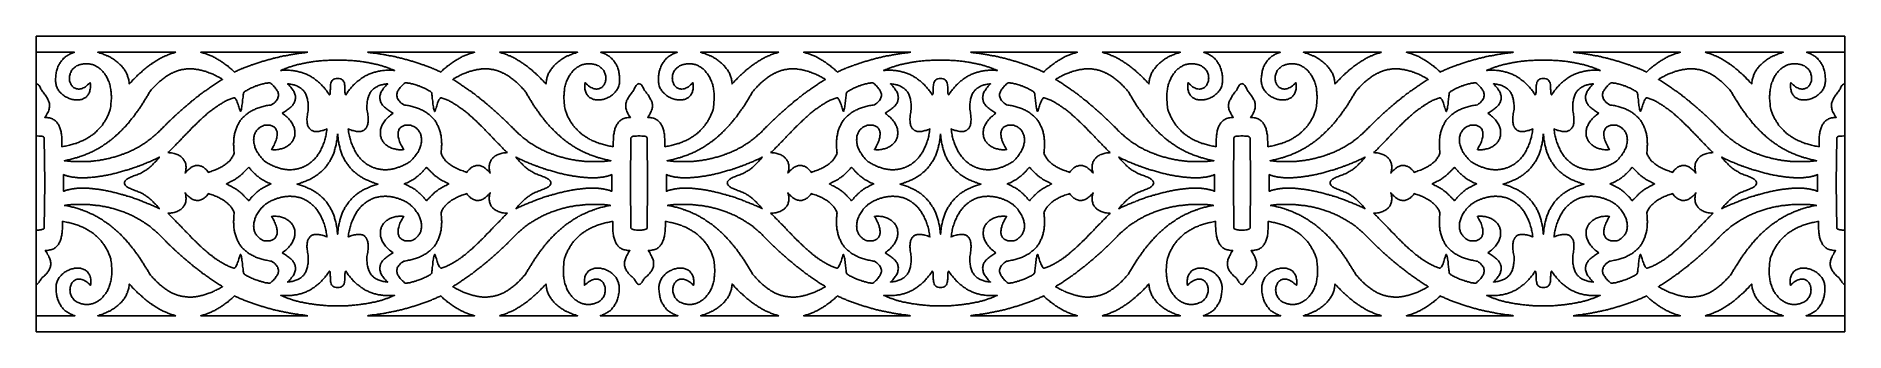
# Model space of a CAD drawing. Extents: x -287 to 294, y -50 to 45.
import ezdxf

# ---------------------------------------------------------------- set-up
doc = ezdxf.new("R2010")
doc.units = 0
doc.header["$MEASUREMENT"] = 0
doc.layers.get('0').update_dxf_attribs({"linetype": 'CONTINUOUS'})
doc.layers.add('LAYER_1', color=18, linetype='CONTINUOUS')

msp = doc.modelspace()

# ---------------------------------------------------------------- linework, layer by layer
for p, q in [((-286.51, 45.12), (-286.51, -49.88)), ((293.62, 45.12), (293.62, -49.88))]:
    msp.add_line(p, q)
at = {"layer": 'LAYER_1'}
for points in [[(293.62, 45.12), (-286.51, 45.12)], [(-286.51, 29.88), (-286.36, 29.83), (-286.03, 29.69), (-285.75, 29.46), (-285.58, 29.24), (-285.38, 28.97), (-285.25, 28.7), (-285.09, 28.38), (-284.97, 28.11), (-284.84, 27.88), (-284.72, 27.65), (-284.47, 27.38), (-284.27, 27.07), (-284.06, 26.75), (-283.82, 26.48), (-283.61, 26.21), (-283.41, 25.89), (-283.24, 25.62), (-283.12, 25.35), (-282.91, 25.07), (-282.79, 24.8), (-282.63, 24.58), (-282.5, 24.3), (-282.42, 24.03), (-282.34, 23.76), (-282.26, 23.44), (-282.22, 23.17), (-282.22, 22.9), (-282.22, 22.58), (-282.22, 22.27), (-282.3, 21.95), (-282.34, 21.68), (-282.46, 21.32), (-282.59, 20.95), (-282.79, 20.59), (-282.96, 20.23), (-283.16, 19.82), (-283.45, 19.42), (-283.74, 19.01), (-283.33, 19.01), (-283, 18.96), (-282.63, 18.92), (-282.26, 18.83), (-281.93, 18.74), (-281.6, 18.65), (-281.31, 18.51), (-281.03, 18.37), (-280.78, 18.19), (-280.53, 18.06), (-280.33, 17.88), (-280.12, 17.65), (-279.92, 17.47), (-279.75, 17.24), (-279.55, 16.97), (-279.38, 16.74), (-279.26, 16.47), (-279.14, 16.2), (-279.02, 15.98), (-278.89, 15.66), (-278.77, 15.34), (-278.69, 15.02), (-278.61, 14.66), (-278.52, 14.35), (-278.48, 13.98), (-278.4, 13.62), (-278.36, 13.3), (-278.32, 12.9), (-278.32, 12.53), (-278.28, 12.13), (-278.28, 11.72), (-278.24, 11.27), (-278.24, 10.86), (-278.24, 10.45), (-278.24, 10.05), (-278.24, 9.59), (-277.87, 9.64), (-277.46, 9.73), (-277.05, 9.82), (-276.63, 9.91), (-276.22, 10), (-275.86, 10.09), (-275.49, 10.18), (-275.12, 10.27), (-274.75, 10.41), (-274.38, 10.5), (-274.05, 10.59), (-273.68, 10.68), (-273.35, 10.81), (-272.98, 10.95), (-272.69, 11.09), (-272.37, 11.22), (-272.04, 11.36), (-271.71, 11.49), (-271.38, 11.63), (-271.09, 11.81), (-270.77, 11.95), (-270.48, 12.13), (-270.23, 12.26), (-269.94, 12.44), (-269.66, 12.63), (-269.37, 12.81), (-269.08, 12.99), (-268.84, 13.17), (-268.59, 13.35), (-268.3, 13.49), (-268.06, 13.71), (-267.81, 13.89), (-267.61, 14.12), (-267.36, 14.3), (-267.15, 14.53), (-266.91, 14.75), (-266.7, 14.98), (-266.5, 15.21), (-266.25, 15.43), (-266.05, 15.66), (-265.84, 15.88), (-265.68, 16.11), (-265.47, 16.34), (-265.27, 16.56), (-265.14, 16.79), (-264.98, 17.06), (-264.77, 17.33), (-264.61, 17.56), (-264.44, 17.83), (-264.32, 18.1), (-264.16, 18.37), (-263.99, 18.65), (-263.87, 18.92), (-263.71, 19.19), (-263.58, 19.46), (-263.46, 19.73), (-263.34, 20.05), (-263.21, 20.32), (-263.09, 20.64), (-262.97, 20.95), (-262.88, 21.23), (-262.76, 21.54), (-262.68, 22.04), (-262.6, 22.54), (-262.56, 23.04), (-262.52, 23.53), (-262.47, 24.03), (-262.43, 24.53), (-262.39, 24.94), (-262.39, 25.39), (-262.39, 25.89), (-262.43, 26.3), (-262.43, 26.75), (-262.47, 27.2), (-262.56, 27.56), (-262.6, 27.97), (-262.64, 28.38), (-262.72, 28.79), (-262.8, 29.15), (-262.88, 29.56), (-263.01, 29.92), (-263.13, 30.28), (-263.25, 30.55), (-263.38, 30.91), (-263.54, 31.23), (-263.66, 31.55), (-263.83, 31.86), (-263.99, 32.18), (-264.2, 32.45), (-264.36, 32.72), (-264.53, 33), (-264.73, 33.22), (-264.94, 33.45), (-265.14, 33.72), (-265.31, 33.95), (-265.51, 34.17), (-265.76, 34.35), (-265.96, 34.58), (-266.21, 34.76), (-266.46, 34.94), (-266.7, 35.12), (-266.95, 35.26), (-267.19, 35.39), (-267.44, 35.53), (-267.69, 35.67), (-267.89, 35.8), (-268.14, 35.89), (-268.43, 35.98), (-268.67, 36.03), (-268.96, 36.07), (-269.21, 36.16), (-269.49, 36.21), (-269.74, 36.25), (-270.03, 36.25), (-270.27, 36.25), (-270.52, 36.25), (-270.81, 36.25), (-271.05, 36.25), (-271.34, 36.21), (-271.63, 36.16), (-271.87, 36.12), (-272.16, 36.03), (-272.41, 35.98), (-272.69, 35.94), (-272.9, 35.8), (-273.19, 35.71), (-273.56, 35.53), (-273.88, 35.3), (-274.17, 35.08), (-274.46, 34.85), (-274.71, 34.58), (-274.95, 34.31), (-275.16, 34.04), (-275.32, 33.76), (-275.44, 33.45), (-275.57, 33.18), (-275.65, 32.9), (-275.73, 32.59), (-275.81, 32.27), (-275.81, 32), (-275.86, 31.68), (-275.81, 31.37), (-275.81, 31.05), (-275.77, 30.78), (-275.69, 30.46), (-275.61, 30.23), (-275.49, 29.96), (-275.4, 29.74), (-275.28, 29.46), (-275.12, 29.24), (-274.91, 29.01), (-274.75, 28.83), (-274.54, 28.65), (-274.3, 28.51), (-274.05, 28.38), (-273.8, 28.29), (-273.56, 28.2), (-273.27, 28.15), (-272.98, 28.11), (-272.74, 28.11), (-272.41, 28.15), (-272.08, 28.24), (-271.75, 28.33), (-271.42, 28.47), (-271.05, 28.65), (-270.68, 28.88), (-270.31, 29.15), (-269.99, 29.46), (-269.58, 29.78), (-269.21, 30.19), (-269.12, 29.74), (-269.12, 29.28), (-269.12, 28.88), (-269.12, 28.47), (-269.16, 28.11), (-269.25, 27.74), (-269.33, 27.43), (-269.41, 27.11), (-269.53, 26.84), (-269.7, 26.57), (-269.86, 26.3), (-270.03, 26.07), (-270.23, 25.84), (-270.4, 25.62), (-270.6, 25.44), (-270.85, 25.3), (-271.09, 25.16), (-271.34, 25.03), (-271.63, 24.89), (-271.91, 24.8), (-272.2, 24.76), (-272.49, 24.67), (-272.78, 24.67), (-273.06, 24.67), (-273.35, 24.67), (-273.68, 24.67), (-274.01, 24.67), (-274.34, 24.67), (-274.62, 24.71), (-274.95, 24.8), (-275.28, 24.85), (-275.57, 24.98), (-275.9, 25.07), (-276.18, 25.21), (-276.51, 25.35), (-276.8, 25.48), (-277.09, 25.66), (-277.37, 25.84), (-277.66, 26.02), (-277.95, 26.25), (-278.15, 26.43), (-278.4, 26.7), (-278.65, 26.93), (-278.89, 27.16), (-279.1, 27.43), (-279.3, 27.65), (-279.47, 27.97), (-279.63, 28.24), (-279.8, 28.56), (-279.92, 28.88), (-280.04, 29.19), (-280.12, 29.56), (-280.21, 29.87), (-280.25, 30.23), (-280.29, 30.55), (-280.29, 31), (-280.29, 31.46), (-280.25, 31.91), (-280.25, 32.32), (-280.16, 32.72), (-280.12, 33.09), (-280.04, 33.45), (-280, 33.81), (-279.88, 34.17), (-279.8, 34.53), (-279.67, 34.85), (-279.55, 35.21), (-279.43, 35.53), (-279.26, 35.8), (-279.14, 36.07), (-278.93, 36.35), (-278.77, 36.62), (-278.61, 36.89), (-278.4, 37.16), (-278.19, 37.39), (-277.99, 37.66), (-277.83, 37.88), (-277.58, 38.07), (-277.37, 38.29), (-277.13, 38.47), (-276.88, 38.65), (-276.59, 38.83), (-276.35, 38.97), (-276.06, 39.11), (-275.81, 39.29), (-275.53, 39.42), (-275.28, 39.51), (-274.99, 39.65), (-274.71, 39.79), (-274.38, 39.88), (-274.24, 39.92), (-286.51, 39.92)], [(293.62, 39.92), (281.35, 39.92), (281.49, 39.88), (281.82, 39.79), (282.11, 39.65), (282.4, 39.51), (282.64, 39.42), (282.93, 39.29), (283.18, 39.11), (283.46, 38.97), (283.71, 38.83), (284, 38.65), (284.24, 38.47), (284.49, 38.29), (284.69, 38.07), (284.94, 37.88), (285.1, 37.66), (285.31, 37.39), (285.52, 37.16), (285.72, 36.89), (285.88, 36.62), (286.05, 36.35), (286.25, 36.07), (286.38, 35.8), (286.54, 35.53), (286.66, 35.21), (286.79, 34.85), (286.91, 34.53), (286.99, 34.17), (287.12, 33.81), (287.16, 33.45), (287.24, 33.09), (287.28, 32.72), (287.36, 32.32), (287.36, 31.91), (287.4, 31.46), (287.4, 31), (287.4, 30.55), (287.36, 30.23), (287.32, 29.87), (287.24, 29.56), (287.16, 29.19), (287.03, 28.88), (286.91, 28.56), (286.75, 28.24), (286.58, 27.97), (286.42, 27.65), (286.21, 27.43), (286.01, 27.16), (285.76, 26.93), (285.52, 26.7), (285.27, 26.43), (285.06, 26.25), (284.78, 26.02), (284.49, 25.84), (284.2, 25.66), (283.91, 25.48), (283.63, 25.35), (283.3, 25.21), (283.01, 25.07), (282.68, 24.98), (282.4, 24.85), (282.07, 24.8), (281.74, 24.71), (281.45, 24.67), (281.12, 24.67), (280.8, 24.67), (280.47, 24.67), (280.18, 24.67), (279.89, 24.67), (279.6, 24.67), (279.32, 24.76), (279.03, 24.8), (278.74, 24.89), (278.46, 25.03), (278.21, 25.16), (277.96, 25.3), (277.72, 25.44), (277.51, 25.62), (277.35, 25.84), (277.14, 26.07), (276.98, 26.3), (276.81, 26.57), (276.65, 26.84), (276.53, 27.11), (276.44, 27.43), (276.36, 27.74), (276.28, 28.11), (276.24, 28.47), (276.24, 28.88), (276.24, 29.28), (276.24, 29.74), (276.32, 30.19), (276.69, 29.78), (277.1, 29.46), (277.43, 29.15), (277.8, 28.88), (278.17, 28.65), (278.54, 28.47), (278.87, 28.33), (279.19, 28.24), (279.52, 28.15), (279.85, 28.11), (280.1, 28.11), (280.38, 28.15), (280.67, 28.2), (280.92, 28.29), (281.16, 28.38), (281.41, 28.51), (281.66, 28.65), (281.86, 28.83), (282.03, 29.01), (282.23, 29.24), (282.4, 29.46), (282.52, 29.74), (282.6, 29.96), (282.72, 30.23), (282.81, 30.46), (282.89, 30.78), (282.93, 31.05), (282.93, 31.37), (282.97, 31.68), (282.93, 32), (282.93, 32.27), (282.85, 32.59), (282.77, 32.9), (282.68, 33.18), (282.56, 33.45), (282.44, 33.76), (282.27, 34.04), (282.07, 34.31), (281.82, 34.58), (281.57, 34.85), (281.29, 35.08), (281, 35.3), (280.67, 35.53), (280.3, 35.71), (280.02, 35.8), (279.81, 35.94), (279.52, 35.98), (279.28, 36.03), (278.99, 36.12), (278.74, 36.16), (278.46, 36.21), (278.17, 36.25), (277.92, 36.25), (277.63, 36.25), (277.39, 36.25), (277.14, 36.25), (276.85, 36.25), (276.61, 36.21), (276.32, 36.16), (276.07, 36.07), (275.79, 36.03), (275.54, 35.98), (275.25, 35.89), (275.01, 35.8), (274.8, 35.67), (274.56, 35.53), (274.31, 35.39), (274.06, 35.26), (273.82, 35.12), (273.57, 34.94), (273.32, 34.76), (273.08, 34.58), (272.87, 34.35), (272.63, 34.17), (272.42, 33.95), (272.26, 33.72), (272.05, 33.45), (271.85, 33.22), (271.64, 33), (271.48, 32.72), (271.31, 32.45), (271.11, 32.18), (270.94, 31.86), (270.78, 31.55), (270.66, 31.23), (270.49, 30.91), (270.37, 30.55), (270.25, 30.28), (270.12, 29.92), (270, 29.56), (269.92, 29.15), (269.84, 28.79), (269.75, 28.38), (269.71, 27.97), (269.67, 27.56), (269.59, 27.2), (269.55, 26.75), (269.55, 26.3), (269.51, 25.89), (269.51, 25.39), (269.51, 24.94), (269.55, 24.53), (269.59, 24.03), (269.63, 23.53), (269.67, 23.04), (269.71, 22.54), (269.8, 22.04), (269.88, 21.54), (270, 21.23), (270.08, 20.95), (270.21, 20.64), (270.33, 20.32), (270.45, 20.05), (270.57, 19.73), (270.7, 19.46), (270.82, 19.19), (270.99, 18.92), (271.11, 18.65), (271.27, 18.37), (271.44, 18.1), (271.56, 17.83), (271.72, 17.56), (271.89, 17.33), (272.09, 17.06), (272.26, 16.79), (272.38, 16.56), (272.59, 16.34), (272.79, 16.11), (272.96, 15.88), (273.16, 15.66), (273.37, 15.43), (273.61, 15.21), (273.82, 14.98), (274.02, 14.75), (274.27, 14.53), (274.47, 14.3), (274.72, 14.12), (274.93, 13.89), (275.17, 13.71), (275.42, 13.49), (275.71, 13.35), (275.95, 13.17), (276.2, 12.99), (276.49, 12.81), (276.77, 12.63), (277.06, 12.44), (277.35, 12.26), (277.59, 12.13), (277.88, 11.95), (278.21, 11.81), (278.5, 11.63), (278.82, 11.49), (279.15, 11.36), (279.48, 11.22), (279.81, 11.09), (280.1, 10.95), (280.47, 10.81), (280.8, 10.68), (281.16, 10.59), (281.49, 10.5), (281.86, 10.41), (282.23, 10.27), (282.6, 10.18), (282.97, 10.09), (283.34, 10), (283.75, 9.91), (284.16, 9.82), (284.57, 9.73), (284.98, 9.64), (285.35, 9.59), (285.35, 10.05), (285.35, 10.45), (285.35, 10.86), (285.35, 11.27), (285.39, 11.72), (285.39, 12.13), (285.43, 12.53), (285.43, 12.9), (285.47, 13.3), (285.52, 13.62), (285.6, 13.98), (285.64, 14.35), (285.72, 14.66), (285.8, 15.02), (285.88, 15.34), (286.01, 15.66), (286.13, 15.98), (286.25, 16.2), (286.38, 16.47), (286.5, 16.74), (286.66, 16.97), (286.87, 17.24), (287.03, 17.47), (287.24, 17.65), (287.44, 17.88), (287.65, 18.06), (287.9, 18.19), (288.14, 18.37), (288.43, 18.51), (288.72, 18.65), (289.05, 18.74), (289.37, 18.83), (289.74, 18.92), (290.11, 18.96), (290.44, 19.01), (290.85, 19.01), (290.56, 19.42), (290.28, 19.82), (290.07, 20.23), (289.91, 20.59), (289.7, 20.95), (289.58, 21.32), (289.46, 21.68), (289.41, 21.95), (289.33, 22.27), (289.33, 22.58), (289.33, 22.9), (289.33, 23.17), (289.37, 23.44), (289.46, 23.76), (289.54, 24.03), (289.62, 24.3), (289.74, 24.58), (289.91, 24.8), (290.03, 25.07), (290.24, 25.35), (290.36, 25.62), (290.52, 25.89), (290.73, 26.21), (290.93, 26.48), (291.18, 26.75), (291.38, 27.07), (291.59, 27.38), (291.84, 27.65), (291.96, 27.88), (292.08, 28.11), (292.21, 28.38), (292.37, 28.7), (292.49, 28.97), (292.7, 29.24), (292.86, 29.46), (293.15, 29.69), (293.48, 29.83), (293.62, 29.88)], [(-286.51, -17.16), (-286.16, -17.16), (-285.66, -17.16), (-285.3, -17.11), (-284.93, -17.07), (-284.64, -17.02), (-284.35, -16.93), (-284.15, -16.84), (-283.98, -16.71), (-283.9, -16.53), (-283.78, -2.13), (-283.78, -2), (-283.9, 12.44), (-283.98, 12.58), (-284.15, 12.72), (-284.35, 12.85), (-284.64, 12.94), (-284.93, 12.99), (-285.3, 13.03), (-285.66, 13.03), (-286.16, 13.08), (-286.51, 13.08)], [(293.62, 13.08), (293.27, 13.08), (292.78, 13.03), (292.41, 13.03), (292.04, 12.99), (291.75, 12.94), (291.47, 12.85), (291.26, 12.72), (291.1, 12.58), (291.02, 12.44), (290.89, -2), (290.89, -2.13), (291.02, -16.53), (291.1, -16.71), (291.26, -16.84), (291.47, -16.93), (291.75, -17.02), (292.04, -17.07), (292.41, -17.11), (292.78, -17.16), (293.27, -17.16), (293.62, -17.16)], [(-286.51, -44.72), (-274.07, -44.72), (-274.21, -44.67), (-274.54, -44.58), (-274.82, -44.45), (-275.11, -44.31), (-275.36, -44.22), (-275.65, -44.08), (-275.89, -43.9), (-276.18, -43.77), (-276.43, -43.59), (-276.71, -43.4), (-276.96, -43.27), (-277.21, -43.09), (-277.41, -42.86), (-277.66, -42.68), (-277.82, -42.45), (-278.03, -42.18), (-278.23, -41.96), (-278.44, -41.68), (-278.6, -41.41), (-278.77, -41.14), (-278.97, -40.87), (-279.09, -40.55), (-279.26, -40.33), (-279.38, -40.01), (-279.5, -39.65), (-279.63, -39.33), (-279.71, -38.97), (-279.83, -38.61), (-279.87, -38.24), (-279.96, -37.84), (-280, -37.52), (-280.08, -37.11), (-280.08, -36.71), (-280.12, -36.25), (-280.12, -35.8), (-280.12, -35.35), (-280.08, -34.98), (-280.04, -34.67), (-279.96, -34.35), (-279.87, -33.99), (-279.75, -33.67), (-279.63, -33.36), (-279.46, -33.04), (-279.3, -32.77), (-279.13, -32.45), (-278.93, -32.18), (-278.72, -31.95), (-278.48, -31.73), (-278.23, -31.45), (-277.99, -31.23), (-277.78, -31.05), (-277.49, -30.82), (-277.21, -30.64), (-276.92, -30.46), (-276.63, -30.28), (-276.34, -30.14), (-276.02, -30.01), (-275.73, -29.87), (-275.4, -29.78), (-275.11, -29.64), (-274.78, -29.6), (-274.46, -29.51), (-274.17, -29.46), (-273.84, -29.42), (-273.51, -29.42), (-273.18, -29.42), (-272.9, -29.42), (-272.61, -29.42), (-272.32, -29.46), (-272.03, -29.55), (-271.75, -29.6), (-271.46, -29.69), (-271.17, -29.82), (-270.93, -29.96), (-270.68, -30.1), (-270.43, -30.23), (-270.23, -30.41), (-270.06, -30.64), (-269.86, -30.87), (-269.69, -31.09), (-269.53, -31.36), (-269.37, -31.64), (-269.24, -31.91), (-269.16, -32.18), (-269.08, -32.54), (-269, -32.9), (-268.96, -33.26), (-268.96, -33.67), (-268.96, -34.08), (-268.96, -34.53), (-269.04, -34.94), (-269.41, -34.58), (-269.82, -34.26), (-270.15, -33.94), (-270.52, -33.67), (-270.88, -33.45), (-271.25, -33.26), (-271.58, -33.13), (-271.91, -33.04), (-272.24, -32.95), (-272.57, -32.9), (-272.81, -32.9), (-273.1, -32.95), (-273.39, -32.99), (-273.63, -33.08), (-273.88, -33.17), (-274.13, -33.31), (-274.37, -33.45), (-274.58, -33.63), (-274.74, -33.81), (-274.95, -34.03), (-275.11, -34.26), (-275.24, -34.53), (-275.32, -34.76), (-275.44, -34.98), (-275.52, -35.26), (-275.6, -35.57), (-275.65, -35.84), (-275.65, -36.16), (-275.69, -36.48), (-275.65, -36.8), (-275.65, -37.07), (-275.56, -37.38), (-275.48, -37.66), (-275.4, -37.97), (-275.28, -38.24), (-275.15, -38.56), (-274.99, -38.83), (-274.78, -39.1), (-274.54, -39.38), (-274.29, -39.65), (-274, -39.87), (-273.72, -40.1), (-273.39, -40.33), (-273.02, -40.46), (-272.73, -40.55), (-272.53, -40.69), (-272.24, -40.78), (-271.99, -40.82), (-271.71, -40.91), (-271.46, -40.96), (-271.17, -41.01), (-270.88, -41.05), (-270.64, -41.05), (-270.35, -41.05), (-270.1, -41.05), (-269.86, -41.05), (-269.57, -41.05), (-269.32, -41.01), (-269.04, -40.96), (-268.79, -40.87), (-268.5, -40.82), (-268.26, -40.73), (-267.97, -40.64), (-267.72, -40.55), (-267.52, -40.42), (-267.27, -40.33), (-267.03, -40.19), (-266.78, -40.05), (-266.53, -39.92), (-266.29, -39.74), (-266.04, -39.56), (-265.8, -39.38), (-265.59, -39.15), (-265.34, -38.97), (-265.14, -38.74), (-264.97, -38.52), (-264.77, -38.24), (-264.56, -38.02), (-264.36, -37.75), (-264.19, -37.52), (-264.03, -37.25), (-263.82, -36.98), (-263.66, -36.66), (-263.5, -36.34), (-263.37, -36.03), (-263.21, -35.71), (-263.09, -35.35), (-262.96, -35.03), (-262.84, -34.71), (-262.72, -34.35), (-262.63, -33.94), (-262.55, -33.58), (-262.47, -33.17), (-262.43, -32.77), (-262.39, -32.36), (-262.31, -31.95), (-262.27, -31.54), (-262.27, -31.09), (-262.22, -30.68), (-262.22, -30.19), (-262.22, -29.73), (-262.27, -29.28), (-262.31, -28.83), (-262.35, -28.33), (-262.39, -27.83), (-262.43, -27.33), (-262.51, -26.84), (-262.59, -26.29), (-262.72, -26.02), (-262.8, -25.75), (-262.92, -25.43), (-263.05, -25.12), (-263.17, -24.85), (-263.29, -24.53), (-263.41, -24.26), (-263.54, -23.99), (-263.7, -23.67), (-263.82, -23.44), (-263.99, -23.17), (-264.15, -22.9), (-264.28, -22.63), (-264.44, -22.36), (-264.6, -22.13), (-264.81, -21.86), (-264.97, -21.59), (-265.1, -21.36), (-265.3, -21.13), (-265.51, -20.86), (-265.67, -20.64), (-265.88, -20.45), (-266.08, -20.23), (-266.33, -20), (-266.53, -19.78), (-266.74, -19.55), (-266.99, -19.32), (-267.19, -19.1), (-267.44, -18.92), (-267.64, -18.69), (-267.89, -18.51), (-268.13, -18.28), (-268.42, -18.1), (-268.67, -17.92), (-268.91, -17.78), (-269.2, -17.6), (-269.49, -17.42), (-269.78, -17.24), (-270.06, -17.06), (-270.31, -16.92), (-270.6, -16.74), (-270.93, -16.61), (-271.21, -16.43), (-271.54, -16.29), (-271.87, -16.15), (-272.2, -16.02), (-272.53, -15.88), (-272.81, -15.75), (-273.18, -15.61), (-273.51, -15.48), (-273.88, -15.38), (-274.21, -15.25), (-274.58, -15.16), (-274.95, -15.02), (-275.32, -14.98), (-275.69, -14.89), (-276.06, -14.8), (-276.47, -14.71), (-276.88, -14.61), (-277.29, -14.52), (-277.7, -14.43), (-278.07, -14.39), (-278.07, -14.84), (-278.07, -15.2), (-278.07, -15.66), (-278.07, -16.06), (-278.11, -16.52), (-278.11, -16.92), (-278.15, -17.33), (-278.15, -17.69), (-278.19, -18.06), (-278.23, -18.42), (-278.31, -18.78), (-278.35, -19.14), (-278.44, -19.46), (-278.52, -19.82), (-278.6, -20.14), (-278.72, -20.45), (-278.85, -20.73), (-278.97, -21), (-279.09, -21.27), (-279.22, -21.54), (-279.38, -21.77), (-279.59, -22.04), (-279.75, -22.27), (-279.96, -22.45), (-280.16, -22.67), (-280.37, -22.85), (-280.61, -22.99), (-280.86, -23.17), (-281.15, -23.31), (-281.43, -23.44), (-281.76, -23.49), (-282.09, -23.58), (-282.46, -23.67), (-282.83, -23.71), (-283.16, -23.76), (-283.57, -23.76), (-283.28, -24.21), (-282.99, -24.62), (-282.83, -24.98), (-282.58, -25.39), (-282.42, -25.75), (-282.25, -26.11), (-282.13, -26.43), (-282.01, -26.75), (-281.93, -27.11), (-281.88, -27.43), (-281.84, -27.74), (-281.84, -28.06), (-281.84, -28.33), (-281.88, -28.65), (-281.93, -28.92), (-282.01, -29.15), (-282.09, -29.42), (-282.21, -29.69), (-282.34, -29.96), (-282.5, -30.23), (-282.66, -30.5), (-282.87, -30.73), (-283.03, -31), (-283.24, -31.27), (-283.49, -31.5), (-283.73, -31.77), (-283.98, -31.95), (-284.27, -32.22), (-284.55, -32.45), (-284.72, -32.63), (-284.88, -32.86), (-285.04, -33.08), (-285.21, -33.36), (-285.41, -33.63), (-285.54, -33.9), (-285.74, -34.12), (-285.95, -34.35), (-286.15, -34.58), (-286.44, -34.71), (-286.51, -34.72)], [(293.62, -34.72), (293.56, -34.71), (293.27, -34.58), (293.06, -34.35), (292.86, -34.12), (292.65, -33.9), (292.53, -33.63), (292.32, -33.36), (292.16, -33.08), (292, -32.86), (291.83, -32.63), (291.67, -32.45), (291.38, -32.22), (291.09, -31.95), (290.85, -31.77), (290.6, -31.5), (290.35, -31.27), (290.15, -31), (289.98, -30.73), (289.78, -30.5), (289.62, -30.23), (289.45, -29.96), (289.33, -29.69), (289.21, -29.42), (289.12, -29.15), (289.04, -28.92), (289, -28.65), (288.96, -28.33), (288.96, -28.06), (288.96, -27.74), (289, -27.43), (289.04, -27.11), (289.12, -26.75), (289.25, -26.43), (289.37, -26.11), (289.53, -25.75), (289.7, -25.39), (289.94, -24.98), (290.11, -24.62), (290.4, -24.21), (290.68, -23.76), (290.27, -23.76), (289.94, -23.71), (289.57, -23.67), (289.21, -23.58), (288.88, -23.49), (288.55, -23.44), (288.26, -23.31), (287.97, -23.17), (287.73, -22.99), (287.48, -22.85), (287.28, -22.67), (287.07, -22.45), (286.87, -22.27), (286.7, -22.04), (286.5, -21.77), (286.33, -21.54), (286.21, -21.27), (286.09, -21), (285.96, -20.73), (285.84, -20.45), (285.72, -20.14), (285.63, -19.82), (285.55, -19.46), (285.47, -19.14), (285.43, -18.78), (285.35, -18.42), (285.31, -18.06), (285.26, -17.69), (285.26, -17.33), (285.22, -16.92), (285.22, -16.52), (285.18, -16.06), (285.18, -15.66), (285.18, -15.2), (285.18, -14.84), (285.18, -14.39), (284.81, -14.43), (284.4, -14.52), (283.99, -14.61), (283.58, -14.71), (283.17, -14.8), (282.8, -14.89), (282.43, -14.98), (282.06, -15.02), (281.69, -15.16), (281.32, -15.25), (281, -15.38), (280.63, -15.48), (280.3, -15.61), (279.93, -15.75), (279.64, -15.88), (279.31, -16.02), (278.99, -16.15), (278.66, -16.29), (278.33, -16.43), (278.04, -16.61), (277.71, -16.74), (277.43, -16.92), (277.18, -17.06), (276.89, -17.24), (276.6, -17.42), (276.32, -17.6), (276.03, -17.78), (275.78, -17.92), (275.54, -18.1), (275.25, -18.28), (275, -18.51), (274.76, -18.69), (274.55, -18.92), (274.31, -19.1), (274.1, -19.32), (273.85, -19.55), (273.65, -19.78), (273.44, -20), (273.2, -20.23), (272.99, -20.45), (272.79, -20.64), (272.62, -20.86), (272.42, -21.13), (272.21, -21.36), (272.09, -21.59), (271.93, -21.86), (271.72, -22.13), (271.56, -22.36), (271.39, -22.63), (271.27, -22.9), (271.1, -23.17), (270.94, -23.44), (270.82, -23.67), (270.65, -23.99), (270.53, -24.26), (270.41, -24.53), (270.28, -24.85), (270.16, -25.12), (270.04, -25.43), (269.91, -25.75), (269.83, -26.02), (269.71, -26.29), (269.63, -26.84), (269.54, -27.33), (269.5, -27.83), (269.46, -28.33), (269.42, -28.83), (269.38, -29.28), (269.34, -29.73), (269.34, -30.19), (269.34, -30.68), (269.38, -31.09), (269.38, -31.54), (269.42, -31.95), (269.5, -32.36), (269.54, -32.77), (269.59, -33.17), (269.67, -33.58), (269.75, -33.94), (269.83, -34.35), (269.96, -34.71), (270.08, -35.03), (270.2, -35.35), (270.32, -35.71), (270.49, -36.03), (270.61, -36.34), (270.78, -36.66), (270.94, -36.98), (271.15, -37.25), (271.31, -37.52), (271.47, -37.75), (271.68, -38.02), (271.88, -38.24), (272.09, -38.52), (272.25, -38.74), (272.46, -38.97), (272.71, -39.15), (272.91, -39.38), (273.16, -39.56), (273.4, -39.74), (273.65, -39.92), (273.9, -40.05), (274.14, -40.19), (274.39, -40.33), (274.63, -40.42), (274.84, -40.55), (275.09, -40.64), (275.37, -40.73), (275.62, -40.82), (275.91, -40.87), (276.15, -40.96), (276.44, -41.01), (276.69, -41.05), (276.97, -41.05), (277.22, -41.05), (277.47, -41.05), (277.75, -41.05), (278, -41.05), (278.29, -41.01), (278.57, -40.96), (278.82, -40.91), (279.11, -40.82), (279.35, -40.78), (279.64, -40.69), (279.85, -40.55), (280.13, -40.46), (280.5, -40.33), (280.83, -40.1), (281.12, -39.87), (281.41, -39.65), (281.65, -39.38), (281.9, -39.1), (282.1, -38.83), (282.27, -38.56), (282.39, -38.24), (282.51, -37.97), (282.6, -37.66), (282.68, -37.38), (282.76, -37.07), (282.76, -36.8), (282.8, -36.48), (282.76, -36.16), (282.76, -35.84), (282.72, -35.57), (282.64, -35.26), (282.56, -34.98), (282.43, -34.76), (282.35, -34.53), (282.23, -34.26), (282.06, -34.03), (281.86, -33.81), (281.69, -33.63), (281.49, -33.45), (281.24, -33.31), (281, -33.17), (280.75, -33.08), (280.5, -32.99), (280.22, -32.95), (279.93, -32.9), (279.68, -32.9), (279.35, -32.95), (279.03, -33.04), (278.7, -33.13), (278.37, -33.26), (278, -33.45), (277.63, -33.67), (277.26, -33.94), (276.93, -34.26), (276.52, -34.58), (276.15, -34.94), (276.07, -34.53), (276.07, -34.08), (276.07, -33.67), (276.07, -33.26), (276.11, -32.9), (276.19, -32.54), (276.28, -32.18), (276.36, -31.91), (276.48, -31.64), (276.65, -31.36), (276.81, -31.09), (276.97, -30.87), (277.18, -30.64), (277.34, -30.41), (277.55, -30.23), (277.79, -30.1), (278.04, -29.96), (278.29, -29.82), (278.57, -29.69), (278.86, -29.6), (279.15, -29.55), (279.44, -29.46), (279.72, -29.42), (280.01, -29.42), (280.3, -29.42), (280.63, -29.42), (280.96, -29.42), (281.28, -29.46), (281.57, -29.51), (281.9, -29.6), (282.23, -29.64), (282.51, -29.78), (282.84, -29.87), (283.13, -30.01), (283.46, -30.14), (283.75, -30.28), (284.03, -30.46), (284.32, -30.64), (284.61, -30.82), (284.9, -31.05), (285.1, -31.23), (285.35, -31.45), (285.59, -31.73), (285.84, -31.95), (286.04, -32.18), (286.25, -32.45), (286.41, -32.77), (286.58, -33.04), (286.74, -33.36), (286.87, -33.67), (286.99, -33.99), (287.07, -34.35), (287.15, -34.67), (287.19, -34.98), (287.23, -35.35), (287.23, -35.8), (287.23, -36.25), (287.19, -36.71), (287.19, -37.11), (287.11, -37.52), (287.07, -37.84), (286.99, -38.24), (286.95, -38.61), (286.82, -38.97), (286.74, -39.33), (286.62, -39.65), (286.5, -40.01), (286.37, -40.33), (286.21, -40.55), (286.09, -40.87), (285.88, -41.14), (285.72, -41.41), (285.55, -41.68), (285.35, -41.96), (285.14, -42.18), (284.94, -42.45), (284.77, -42.68), (284.53, -42.86), (284.32, -43.09), (284.07, -43.27), (283.83, -43.4), (283.54, -43.59), (283.29, -43.77), (283.01, -43.9), (282.76, -44.08), (282.47, -44.22), (282.23, -44.31), (281.94, -44.45), (281.65, -44.58), (281.32, -44.67), (281.19, -44.72), (293.62, -44.72)], [(-286.51, -49.88), (293.62, -49.88)]]:
    msp.add_lwpolyline(points, dxfattribs=at)
for points in [[(-241.71, 39.92), (-241.99, 39.83), (-242.24, 39.74), (-242.53, 39.69), (-242.81, 39.6), (-243.14, 39.51), (-243.43, 39.38), (-243.72, 39.29), (-244, 39.2), (-244.29, 39.06), (-244.58, 38.93), (-244.87, 38.83), (-245.15, 38.74), (-245.44, 38.61), (-245.73, 38.47), (-246.02, 38.34), (-246.3, 38.16), (-246.63, 38.02), (-246.92, 37.84), (-247.21, 37.7), (-247.45, 37.52), (-247.78, 37.34), (-248.07, 37.16), (-248.36, 36.98), (-248.64, 36.8), (-248.93, 36.57), (-249.26, 36.39), (-249.55, 36.16), (-249.79, 35.98), (-250.12, 35.8), (-250.41, 35.58), (-250.69, 35.35), (-250.98, 35.12), (-251.31, 34.85), (-251.6, 34.62), (-251.89, 34.4), (-252.21, 34.13), (-252.46, 33.86), (-252.75, 33.58), (-253.08, 33.31), (-253.36, 33.09), (-253.65, 32.81), (-253.98, 32.54), (-254.27, 32.23), (-254.59, 31.95), (-254.88, 31.64), (-255.13, 31.32), (-255.46, 31.05), (-255.74, 30.73), (-256.07, 30.37), (-256.36, 30.1), (-256.65, 29.78), (-256.69, 30.1), (-256.73, 30.37), (-256.77, 30.73), (-256.81, 31.05), (-256.89, 31.37), (-256.97, 31.68), (-257.06, 31.95), (-257.18, 32.27), (-257.26, 32.59), (-257.38, 32.86), (-257.51, 33.18), (-257.63, 33.4), (-257.8, 33.67), (-257.96, 33.95), (-258.16, 34.26), (-258.33, 34.49), (-258.53, 34.76), (-258.74, 35.03), (-258.94, 35.3), (-259.15, 35.53), (-259.4, 35.8), (-259.64, 35.98), (-259.85, 36.21), (-260.09, 36.44), (-260.34, 36.66), (-260.59, 36.89), (-260.87, 37.07), (-261.16, 37.3), (-261.41, 37.48), (-261.69, 37.7), (-262.02, 37.88), (-262.31, 38.07), (-262.6, 38.25), (-262.88, 38.43), (-263.17, 38.56), (-263.5, 38.74), (-263.83, 38.83), (-264.16, 38.97), (-264.49, 39.11), (-264.81, 39.24), (-265.14, 39.38), (-265.43, 39.51), (-265.76, 39.6), (-266.09, 39.69), (-266.46, 39.83), (-266.78, 39.92)], [(-199.39, 39.92), (-199.76, 39.88), (-200.09, 39.83), (-200.42, 39.79), (-200.74, 39.74), (-201.03, 39.74), (-201.36, 39.69), (-201.69, 39.65), (-202.02, 39.6), (-202.34, 39.56), (-202.67, 39.51), (-203, 39.42), (-203.33, 39.38), (-203.62, 39.33), (-203.94, 39.29), (-204.27, 39.24), (-204.6, 39.2), (-204.93, 39.11), (-205.22, 39.06), (-205.55, 39.02), (-205.87, 38.93), (-206.16, 38.88), (-206.49, 38.83), (-206.82, 38.79), (-207.15, 38.74), (-207.47, 38.65), (-207.8, 38.61), (-208.13, 38.52), (-208.46, 38.47), (-208.71, 38.38), (-209.03, 38.29), (-209.36, 38.25), (-209.69, 38.16), (-210.02, 38.07), (-210.35, 38.02), (-210.64, 37.93), (-210.96, 37.84), (-211.29, 37.75), (-211.58, 37.66), (-211.91, 37.57), (-212.19, 37.48), (-212.52, 37.39), (-212.85, 37.3), (-213.18, 37.21), (-213.47, 37.11), (-213.8, 37.02), (-214.08, 36.93), (-214.37, 36.84), (-214.7, 36.75), (-215.03, 36.66), (-215.31, 36.53), (-215.64, 36.44), (-215.97, 36.35), (-216.26, 36.21), (-216.55, 36.12), (-216.87, 36.03), (-217.16, 35.94), (-217.49, 35.85), (-217.78, 35.71), (-218.11, 35.62), (-218.39, 35.49), (-218.72, 35.39), (-218.97, 35.26), (-219.3, 35.12), (-219.58, 35.03), (-219.91, 34.9), (-220.2, 34.76), (-220.53, 34.67), (-220.81, 34.53), (-221.14, 34.4), (-221.43, 34.26), (-221.68, 34.13), (-222, 33.99), (-222.29, 33.86), (-222.58, 33.72), (-222.91, 33.58), (-223.19, 33.86), (-223.44, 34.08), (-223.73, 34.35), (-224.02, 34.58), (-224.26, 34.81), (-224.55, 35.08), (-224.84, 35.3), (-225.08, 35.53), (-225.37, 35.71), (-225.66, 35.94), (-225.94, 36.12), (-226.23, 36.3), (-226.52, 36.53), (-226.72, 36.71), (-227.01, 36.89), (-227.3, 37.07), (-227.59, 37.25), (-227.87, 37.43), (-228.16, 37.61), (-228.45, 37.75), (-228.69, 37.93), (-228.98, 38.07), (-229.23, 38.25), (-229.52, 38.38), (-229.8, 38.52), (-230.09, 38.65), (-230.38, 38.79), (-230.66, 38.88), (-230.95, 38.97), (-231.24, 39.11), (-231.53, 39.2), (-231.77, 39.33), (-232.02, 39.42), (-232.31, 39.51), (-232.59, 39.6), (-232.88, 39.69), (-233.17, 39.79), (-233.46, 39.83), (-233.74, 39.92)], [(-189.82, 37.43), (-189.8, 37.43), (-189.39, 37.43), (-188.98, 37.43), (-188.57, 37.43), (-188.15, 37.43), (-187.74, 37.39), (-187.33, 37.39), (-186.96, 37.39), (-186.55, 37.34), (-186.18, 37.34), (-185.82, 37.3), (-185.4, 37.3), (-185.04, 37.25), (-184.62, 37.21), (-184.26, 37.21), (-183.89, 37.16), (-183.56, 37.11), (-183.19, 37.07), (-182.82, 37.02), (-182.45, 36.98), (-182.12, 36.93), (-181.75, 36.89), (-181.42, 36.84), (-181.1, 36.8), (-180.77, 36.71), (-180.44, 36.66), (-180.07, 36.62), (-179.74, 36.57), (-179.41, 36.48), (-179.08, 36.44), (-178.8, 36.35), (-178.51, 36.3), (-178.18, 36.21), (-177.89, 36.16), (-177.57, 36.07), (-177.28, 35.98), (-176.99, 35.98), (-176.66, 35.89), (-176.37, 35.8), (-176.09, 35.71), (-175.84, 35.67), (-175.55, 35.58), (-175.31, 35.49), (-175.02, 35.39), (-174.73, 35.3), (-174.49, 35.21), (-174.2, 35.12), (-173.95, 35.03), (-173.71, 34.94), (-173.42, 34.85), (-173.21, 34.76), (-172.97, 34.67), (-172.72, 34.53), (-172.48, 34.44), (-172.27, 34.35), (-172.02, 34.26), (-171.78, 34.17), (-171.57, 34.04), (-171.94, 34.08), (-172.31, 34.13), (-172.68, 34.13), (-173.05, 34.13), (-173.38, 34.13), (-173.71, 34.13), (-174.08, 34.13), (-174.4, 34.13), (-174.77, 34.08), (-175.1, 34.08), (-175.47, 34.04), (-175.8, 33.99), (-176.09, 33.95), (-176.42, 33.9), (-176.74, 33.81), (-177.07, 33.76), (-177.4, 33.67), (-177.69, 33.58), (-178.02, 33.49), (-178.3, 33.4), (-178.59, 33.31), (-178.88, 33.22), (-179.21, 33.13), (-179.49, 33.04), (-179.78, 32.9), (-180.07, 32.77), (-180.36, 32.63), (-180.64, 32.5), (-180.93, 32.32), (-181.18, 32.18), (-181.42, 32), (-181.71, 31.86), (-181.96, 31.68), (-182.24, 31.5), (-182.49, 31.32), (-182.74, 31.09), (-183.02, 30.91), (-183.27, 30.73), (-183.52, 30.51), (-183.72, 30.32), (-183.97, 30.14), (-184.17, 29.92), (-184.42, 29.69), (-184.67, 29.42), (-184.91, 29.19), (-185.12, 28.97), (-185.36, 28.7), (-185.57, 28.42), (-185.77, 28.2), (-185.98, 27.93), (-186.23, 27.65), (-186.39, 27.43), (-186.6, 27.11), (-186.8, 26.84), (-187.01, 26.57), (-187.17, 26.25), (-187.29, 26.39), (-187.37, 26.61), (-187.42, 26.84), (-187.46, 27.16), (-187.46, 27.47), (-187.46, 27.74), (-187.5, 28.11), (-187.5, 28.47), (-187.5, 28.88), (-187.54, 29.24), (-187.58, 29.6), (-187.66, 29.96), (-187.74, 30.32), (-187.91, 30.55), (-188.07, 30.82), (-188.32, 31.09), (-188.61, 31.28), (-188.93, 31.41), (-189.35, 31.5), (-189.8, 31.5), (-189.82, 31.5), (-189.84, 31.5), (-190.29, 31.5), (-190.7, 31.41), (-191.03, 31.28), (-191.32, 31.09), (-191.56, 30.82), (-191.73, 30.55), (-191.89, 30.32), (-191.97, 29.96), (-192.06, 29.6), (-192.1, 29.24), (-192.14, 28.88), (-192.14, 28.47), (-192.14, 28.11), (-192.18, 27.74), (-192.18, 27.47), (-192.18, 27.16), (-192.22, 26.84), (-192.26, 26.61), (-192.34, 26.39), (-192.47, 26.25), (-192.63, 26.57), (-192.84, 26.84), (-193.04, 27.11), (-193.25, 27.43), (-193.41, 27.65), (-193.66, 27.93), (-193.86, 28.2), (-194.07, 28.42), (-194.27, 28.7), (-194.52, 28.97), (-194.72, 29.19), (-194.97, 29.42), (-195.22, 29.69), (-195.46, 29.92), (-195.67, 30.14), (-195.91, 30.32), (-196.12, 30.51), (-196.37, 30.73), (-196.61, 30.91), (-196.9, 31.09), (-197.15, 31.32), (-197.39, 31.5), (-197.68, 31.68), (-197.93, 31.86), (-198.21, 32), (-198.46, 32.18), (-198.7, 32.32), (-198.99, 32.5), (-199.28, 32.63), (-199.57, 32.77), (-199.85, 32.9), (-200.14, 33.04), (-200.43, 33.13), (-200.76, 33.22), (-201.04, 33.31), (-201.33, 33.4), (-201.62, 33.49), (-201.95, 33.58), (-202.23, 33.67), (-202.56, 33.76), (-202.89, 33.81), (-203.22, 33.9), (-203.55, 33.95), (-203.84, 33.99), (-204.16, 34.04), (-204.53, 34.08), (-204.86, 34.08), (-205.23, 34.13), (-205.56, 34.13), (-205.93, 34.13), (-206.26, 34.13), (-206.59, 34.13), (-206.95, 34.13), (-207.32, 34.13), (-207.69, 34.08), (-208.06, 34.04), (-207.86, 34.17), (-207.61, 34.26), (-207.37, 34.35), (-207.16, 34.44), (-206.91, 34.53), (-206.67, 34.67), (-206.42, 34.76), (-206.22, 34.85), (-205.93, 34.94), (-205.68, 35.03), (-205.44, 35.12), (-205.15, 35.21), (-204.9, 35.3), (-204.62, 35.39), (-204.33, 35.49), (-204.08, 35.58), (-203.79, 35.67), (-203.55, 35.71), (-203.26, 35.8), (-202.97, 35.89), (-202.65, 35.98), (-202.36, 35.98), (-202.07, 36.07), (-201.74, 36.16), (-201.45, 36.21), (-201.13, 36.3), (-200.84, 36.35), (-200.55, 36.44), (-200.22, 36.48), (-199.9, 36.57), (-199.57, 36.62), (-199.2, 36.66), (-198.87, 36.71), (-198.54, 36.8), (-198.21, 36.84), (-197.88, 36.89), (-197.51, 36.93), (-197.19, 36.98), (-196.82, 37.02), (-196.45, 37.07), (-196.08, 37.11), (-195.75, 37.16), (-195.38, 37.21), (-195.01, 37.21), (-194.6, 37.25), (-194.23, 37.3), (-193.82, 37.3), (-193.45, 37.34), (-193.08, 37.34), (-192.67, 37.39), (-192.3, 37.39), (-191.89, 37.39), (-191.48, 37.43), (-191.07, 37.43), (-190.66, 37.43), (-190.25, 37.43), (-189.84, 37.43)], [(-180.25, 39.92), (-179.88, 39.88), (-179.55, 39.83), (-179.22, 39.79), (-178.89, 39.74), (-178.6, 39.74), (-178.28, 39.69), (-177.95, 39.65), (-177.62, 39.6), (-177.29, 39.56), (-176.96, 39.51), (-176.63, 39.42), (-176.31, 39.38), (-176.02, 39.33), (-175.69, 39.29), (-175.36, 39.24), (-175.03, 39.2), (-174.71, 39.11), (-174.42, 39.06), (-174.09, 39.02), (-173.76, 38.93), (-173.47, 38.88), (-173.15, 38.83), (-172.82, 38.79), (-172.49, 38.74), (-172.16, 38.65), (-171.83, 38.61), (-171.5, 38.52), (-171.18, 38.47), (-170.93, 38.38), (-170.6, 38.29), (-170.27, 38.25), (-169.94, 38.16), (-169.62, 38.07), (-169.29, 38.02), (-169, 37.93), (-168.67, 37.84), (-168.34, 37.75), (-168.06, 37.66), (-167.73, 37.57), (-167.44, 37.48), (-167.11, 37.39), (-166.78, 37.3), (-166.46, 37.21), (-166.17, 37.11), (-165.84, 37.02), (-165.55, 36.93), (-165.27, 36.84), (-164.94, 36.75), (-164.61, 36.66), (-164.32, 36.53), (-163.99, 36.44), (-163.66, 36.35), (-163.38, 36.21), (-163.09, 36.12), (-162.76, 36.03), (-162.47, 35.94), (-162.15, 35.85), (-161.86, 35.71), (-161.53, 35.62), (-161.24, 35.49), (-160.91, 35.39), (-160.67, 35.26), (-160.34, 35.12), (-160.05, 35.03), (-159.72, 34.9), (-159.44, 34.76), (-159.11, 34.67), (-158.82, 34.53), (-158.49, 34.4), (-158.21, 34.26), (-157.96, 34.13), (-157.63, 33.99), (-157.34, 33.86), (-157.06, 33.72), (-156.73, 33.58), (-156.44, 33.86), (-156.19, 34.08), (-155.91, 34.35), (-155.62, 34.58), (-155.37, 34.81), (-155.09, 35.08), (-154.8, 35.3), (-154.55, 35.53), (-154.27, 35.71), (-153.98, 35.94), (-153.69, 36.12), (-153.4, 36.3), (-153.12, 36.53), (-152.91, 36.71), (-152.62, 36.89), (-152.34, 37.07), (-152.05, 37.25), (-151.76, 37.43), (-151.47, 37.61), (-151.19, 37.75), (-150.94, 37.93), (-150.65, 38.07), (-150.41, 38.25), (-150.12, 38.38), (-149.83, 38.52), (-149.55, 38.65), (-149.26, 38.79), (-148.97, 38.88), (-148.68, 38.97), (-148.4, 39.11), (-148.11, 39.2), (-147.86, 39.33), (-147.62, 39.42), (-147.33, 39.51), (-147.04, 39.6), (-146.75, 39.69), (-146.47, 39.79), (-146.18, 39.83), (-145.89, 39.92)], [(-137.93, 39.92), (-137.64, 39.83), (-137.4, 39.74), (-137.11, 39.69), (-136.82, 39.6), (-136.49, 39.51), (-136.21, 39.38), (-135.92, 39.29), (-135.63, 39.2), (-135.34, 39.06), (-135.06, 38.93), (-134.77, 38.83), (-134.48, 38.74), (-134.19, 38.61), (-133.91, 38.47), (-133.62, 38.34), (-133.33, 38.16), (-133, 38.02), (-132.72, 37.84), (-132.43, 37.7), (-132.18, 37.52), (-131.86, 37.34), (-131.57, 37.16), (-131.28, 36.98), (-130.99, 36.8), (-130.71, 36.57), (-130.38, 36.39), (-130.09, 36.16), (-129.84, 35.98), (-129.52, 35.8), (-129.23, 35.58), (-128.94, 35.35), (-128.65, 35.12), (-128.33, 34.85), (-128.04, 34.62), (-127.75, 34.4), (-127.42, 34.13), (-127.18, 33.86), (-126.89, 33.58), (-126.56, 33.31), (-126.27, 33.09), (-125.99, 32.81), (-125.66, 32.54), (-125.37, 32.23), (-125.04, 31.95), (-124.75, 31.64), (-124.51, 31.32), (-124.18, 31.05), (-123.89, 30.73), (-123.56, 30.37), (-123.28, 30.1), (-122.99, 29.78), (-122.95, 30.1), (-122.91, 30.37), (-122.87, 30.73), (-122.83, 31.05), (-122.74, 31.37), (-122.66, 31.68), (-122.58, 31.95), (-122.46, 32.27), (-122.37, 32.59), (-122.25, 32.86), (-122.13, 33.18), (-122, 33.4), (-121.84, 33.67), (-121.68, 33.95), (-121.47, 34.26), (-121.31, 34.49), (-121.1, 34.76), (-120.9, 35.03), (-120.69, 35.3), (-120.49, 35.53), (-120.24, 35.8), (-119.99, 35.98), (-119.79, 36.21), (-119.54, 36.44), (-119.3, 36.66), (-119.05, 36.89), (-118.76, 37.07), (-118.47, 37.3), (-118.23, 37.48), (-117.94, 37.7), (-117.61, 37.88), (-117.33, 38.07), (-117.04, 38.25), (-116.75, 38.43), (-116.46, 38.56), (-116.14, 38.74), (-115.81, 38.83), (-115.48, 38.97), (-115.15, 39.11), (-114.82, 39.24), (-114.49, 39.38), (-114.21, 39.51), (-113.88, 39.6), (-113.55, 39.69), (-113.18, 39.83), (-112.85, 39.92)], [(-93.13, 29.88), (-92.99, 29.83), (-92.66, 29.69), (-92.37, 29.46), (-92.21, 29.24), (-92, 28.97), (-91.88, 28.7), (-91.71, 28.38), (-91.59, 28.11), (-91.47, 27.88), (-91.35, 27.65), (-91.1, 27.38), (-90.89, 27.07), (-90.69, 26.75), (-90.44, 26.48), (-90.24, 26.21), (-90.03, 25.89), (-89.87, 25.62), (-89.74, 25.35), (-89.54, 25.07), (-89.42, 24.8), (-89.25, 24.58), (-89.13, 24.3), (-89.05, 24.03), (-88.96, 23.76), (-88.88, 23.44), (-88.84, 23.17), (-88.84, 22.9), (-88.84, 22.58), (-88.84, 22.27), (-88.92, 21.95), (-88.96, 21.68), (-89.09, 21.32), (-89.21, 20.95), (-89.42, 20.59), (-89.58, 20.23), (-89.79, 19.82), (-90.07, 19.42), (-90.36, 19.01), (-89.95, 19.01), (-89.62, 18.96), (-89.25, 18.92), (-88.88, 18.83), (-88.55, 18.74), (-88.23, 18.65), (-87.94, 18.51), (-87.65, 18.37), (-87.4, 18.19), (-87.16, 18.06), (-86.95, 17.88), (-86.75, 17.65), (-86.54, 17.47), (-86.38, 17.24), (-86.17, 16.97), (-86.01, 16.74), (-85.89, 16.47), (-85.76, 16.2), (-85.64, 15.98), (-85.52, 15.66), (-85.39, 15.34), (-85.31, 15.02), (-85.23, 14.66), (-85.15, 14.35), (-85.11, 13.98), (-85.02, 13.62), (-84.98, 13.3), (-84.94, 12.9), (-84.94, 12.53), (-84.9, 12.13), (-84.9, 11.72), (-84.86, 11.27), (-84.86, 10.86), (-84.86, 10.45), (-84.86, 10.05), (-84.86, 9.59), (-84.49, 9.64), (-84.08, 9.73), (-83.67, 9.82), (-83.26, 9.91), (-82.85, 10), (-82.48, 10.09), (-82.11, 10.18), (-81.74, 10.27), (-81.37, 10.41), (-81, 10.5), (-80.67, 10.59), (-80.3, 10.68), (-79.98, 10.81), (-79.61, 10.95), (-79.32, 11.09), (-78.99, 11.22), (-78.66, 11.36), (-78.33, 11.49), (-78.01, 11.63), (-77.72, 11.81), (-77.39, 11.95), (-77.1, 12.13), (-76.86, 12.26), (-76.57, 12.44), (-76.28, 12.63), (-75.99, 12.81), (-75.71, 12.99), (-75.46, 13.17), (-75.21, 13.35), (-74.93, 13.49), (-74.68, 13.71), (-74.43, 13.89), (-74.23, 14.12), (-73.98, 14.3), (-73.78, 14.53), (-73.53, 14.75), (-73.33, 14.98), (-73.12, 15.21), (-72.88, 15.43), (-72.67, 15.66), (-72.46, 15.88), (-72.3, 16.11), (-72.1, 16.34), (-71.89, 16.56), (-71.77, 16.79), (-71.6, 17.06), (-71.4, 17.33), (-71.23, 17.56), (-71.07, 17.83), (-70.95, 18.1), (-70.78, 18.37), (-70.62, 18.65), (-70.49, 18.92), (-70.33, 19.19), (-70.21, 19.46), (-70.08, 19.73), (-69.96, 20.05), (-69.84, 20.32), (-69.71, 20.64), (-69.59, 20.95), (-69.51, 21.23), (-69.39, 21.54), (-69.3, 22.04), (-69.22, 22.54), (-69.18, 23.04), (-69.14, 23.53), (-69.1, 24.03), (-69.06, 24.53), (-69.02, 24.94), (-69.02, 25.39), (-69.02, 25.89), (-69.06, 26.3), (-69.06, 26.75), (-69.1, 27.2), (-69.18, 27.56), (-69.22, 27.97), (-69.26, 28.38), (-69.35, 28.79), (-69.43, 29.15), (-69.51, 29.56), (-69.63, 29.92), (-69.76, 30.28), (-69.88, 30.55), (-70, 30.91), (-70.17, 31.23), (-70.29, 31.55), (-70.45, 31.86), (-70.62, 32.18), (-70.82, 32.45), (-70.99, 32.72), (-71.15, 33), (-71.36, 33.22), (-71.56, 33.45), (-71.77, 33.72), (-71.93, 33.95), (-72.14, 34.17), (-72.38, 34.35), (-72.59, 34.58), (-72.83, 34.76), (-73.08, 34.94), (-73.33, 35.12), (-73.57, 35.26), (-73.82, 35.39), (-74.07, 35.53), (-74.31, 35.67), (-74.52, 35.8), (-74.76, 35.89), (-75.05, 35.98), (-75.3, 36.03), (-75.58, 36.07), (-75.83, 36.16), (-76.12, 36.21), (-76.36, 36.25), (-76.65, 36.25), (-76.9, 36.25), (-77.14, 36.25), (-77.43, 36.25), (-77.68, 36.25), (-77.96, 36.21), (-78.25, 36.16), (-78.5, 36.12), (-78.79, 36.03), (-79.03, 35.98), (-79.32, 35.94), (-79.52, 35.8), (-79.81, 35.71), (-80.18, 35.53), (-80.51, 35.3), (-80.8, 35.08), (-81.08, 34.85), (-81.33, 34.58), (-81.58, 34.31), (-81.78, 34.04), (-81.95, 33.76), (-82.07, 33.45), (-82.19, 33.18), (-82.27, 32.9), (-82.36, 32.59), (-82.44, 32.27), (-82.44, 32), (-82.48, 31.68), (-82.44, 31.37), (-82.44, 31.05), (-82.4, 30.78), (-82.32, 30.46), (-82.23, 30.23), (-82.11, 29.96), (-82.03, 29.74), (-81.9, 29.46), (-81.74, 29.24), (-81.54, 29.01), (-81.37, 28.83), (-81.17, 28.65), (-80.92, 28.51), (-80.67, 28.38), (-80.43, 28.29), (-80.18, 28.2), (-79.89, 28.15), (-79.61, 28.11), (-79.36, 28.11), (-79.03, 28.15), (-78.7, 28.24), (-78.38, 28.33), (-78.05, 28.47), (-77.68, 28.65), (-77.31, 28.88), (-76.94, 29.15), (-76.61, 29.46), (-76.2, 29.78), (-75.83, 30.19), (-75.75, 29.74), (-75.75, 29.28), (-75.75, 28.88), (-75.75, 28.47), (-75.79, 28.11), (-75.87, 27.74), (-75.95, 27.43), (-76.04, 27.11), (-76.16, 26.84), (-76.32, 26.57), (-76.49, 26.3), (-76.65, 26.07), (-76.86, 25.84), (-77.02, 25.62), (-77.23, 25.44), (-77.47, 25.3), (-77.72, 25.16), (-77.96, 25.03), (-78.25, 24.89), (-78.54, 24.8), (-78.83, 24.76), (-79.11, 24.67), (-79.4, 24.67), (-79.69, 24.67), (-79.98, 24.67), (-80.3, 24.67), (-80.63, 24.67), (-80.96, 24.67), (-81.25, 24.71), (-81.58, 24.8), (-81.9, 24.85), (-82.19, 24.98), (-82.52, 25.07), (-82.81, 25.21), (-83.14, 25.35), (-83.42, 25.48), (-83.71, 25.66), (-84, 25.84), (-84.29, 26.02), (-84.57, 26.25), (-84.78, 26.43), (-85.02, 26.7), (-85.27, 26.93), (-85.52, 27.16), (-85.72, 27.43), (-85.93, 27.65), (-86.09, 27.97), (-86.26, 28.24), (-86.42, 28.56), (-86.54, 28.88), (-86.67, 29.19), (-86.75, 29.56), (-86.83, 29.87), (-86.87, 30.23), (-86.91, 30.55), (-86.91, 31), (-86.91, 31.46), (-86.87, 31.91), (-86.87, 32.32), (-86.79, 32.72), (-86.75, 33.09), (-86.67, 33.45), (-86.63, 33.81), (-86.5, 34.17), (-86.42, 34.53), (-86.3, 34.85), (-86.17, 35.21), (-86.05, 35.53), (-85.89, 35.8), (-85.76, 36.07), (-85.56, 36.35), (-85.39, 36.62), (-85.23, 36.89), (-85.02, 37.16), (-84.82, 37.39), (-84.61, 37.66), (-84.45, 37.88), (-84.2, 38.07), (-84, 38.29), (-83.75, 38.47), (-83.51, 38.65), (-83.22, 38.83), (-82.97, 38.97), (-82.68, 39.11), (-82.44, 39.29), (-82.15, 39.42), (-81.9, 39.51), (-81.62, 39.65), (-81.33, 39.79), (-81, 39.88), (-80.86, 39.92), (-93.13, 39.92), (-105.4, 39.92), (-105.26, 39.88), (-104.93, 39.79), (-104.64, 39.65), (-104.36, 39.51), (-104.11, 39.42), (-103.82, 39.29), (-103.58, 39.11), (-103.29, 38.97), (-103.04, 38.83), (-102.75, 38.65), (-102.51, 38.47), (-102.26, 38.29), (-102.06, 38.07), (-101.81, 37.88), (-101.65, 37.66), (-101.44, 37.39), (-101.24, 37.16), (-101.03, 36.89), (-100.87, 36.62), (-100.7, 36.35), (-100.5, 36.07), (-100.37, 35.8), (-100.21, 35.53), (-100.09, 35.21), (-99.96, 34.85), (-99.84, 34.53), (-99.76, 34.17), (-99.64, 33.81), (-99.59, 33.45), (-99.51, 33.09), (-99.47, 32.72), (-99.39, 32.32), (-99.39, 31.91), (-99.35, 31.46), (-99.35, 31), (-99.35, 30.55), (-99.39, 30.23), (-99.43, 29.87), (-99.51, 29.56), (-99.59, 29.19), (-99.72, 28.88), (-99.84, 28.56), (-100, 28.24), (-100.17, 27.97), (-100.33, 27.65), (-100.54, 27.43), (-100.74, 27.16), (-100.99, 26.93), (-101.24, 26.7), (-101.48, 26.43), (-101.69, 26.25), (-101.97, 26.02), (-102.26, 25.84), (-102.55, 25.66), (-102.84, 25.48), (-103.12, 25.35), (-103.45, 25.21), (-103.74, 25.07), (-104.07, 24.98), (-104.36, 24.85), (-104.68, 24.8), (-105.01, 24.71), (-105.3, 24.67), (-105.63, 24.67), (-105.96, 24.67), (-106.28, 24.67), (-106.57, 24.67), (-106.86, 24.67), (-107.15, 24.67), (-107.43, 24.76), (-107.72, 24.8), (-108.01, 24.89), (-108.3, 25.03), (-108.54, 25.16), (-108.79, 25.3), (-109.03, 25.44), (-109.24, 25.62), (-109.4, 25.84), (-109.61, 26.07), (-109.77, 26.3), (-109.94, 26.57), (-110.1, 26.84), (-110.22, 27.11), (-110.31, 27.43), (-110.39, 27.74), (-110.47, 28.11), (-110.51, 28.47), (-110.51, 28.88), (-110.51, 29.28), (-110.51, 29.74), (-110.43, 30.19), (-110.06, 29.78), (-109.65, 29.46), (-109.32, 29.15), (-108.95, 28.88), (-108.58, 28.65), (-108.21, 28.47), (-107.89, 28.33), (-107.56, 28.24), (-107.23, 28.15), (-106.9, 28.11), (-106.65, 28.11), (-106.37, 28.15), (-106.08, 28.2), (-105.83, 28.29), (-105.59, 28.38), (-105.34, 28.51), (-105.09, 28.65), (-104.89, 28.83), (-104.72, 29.01), (-104.52, 29.24), (-104.36, 29.46), (-104.23, 29.74), (-104.15, 29.96), (-104.03, 30.23), (-103.94, 30.46), (-103.86, 30.78), (-103.82, 31.05), (-103.82, 31.37), (-103.78, 31.68), (-103.82, 32), (-103.82, 32.27), (-103.9, 32.59), (-103.99, 32.9), (-104.07, 33.18), (-104.19, 33.45), (-104.31, 33.76), (-104.48, 34.04), (-104.68, 34.31), (-104.93, 34.58), (-105.18, 34.85), (-105.46, 35.08), (-105.75, 35.3), (-106.08, 35.53), (-106.45, 35.71), (-106.74, 35.8), (-106.94, 35.94), (-107.23, 35.98), (-107.47, 36.03), (-107.76, 36.12), (-108.01, 36.16), (-108.3, 36.21), (-108.58, 36.25), (-108.83, 36.25), (-109.12, 36.25), (-109.36, 36.25), (-109.61, 36.25), (-109.9, 36.25), (-110.14, 36.21), (-110.43, 36.16), (-110.68, 36.07), (-110.96, 36.03), (-111.21, 35.98), (-111.5, 35.89), (-111.74, 35.8), (-111.95, 35.67), (-112.19, 35.53), (-112.44, 35.39), (-112.69, 35.26), (-112.93, 35.12), (-113.18, 34.94), (-113.43, 34.76), (-113.67, 34.58), (-113.88, 34.35), (-114.12, 34.17), (-114.33, 33.95), (-114.49, 33.72), (-114.7, 33.45), (-114.9, 33.22), (-115.11, 33), (-115.27, 32.72), (-115.44, 32.45), (-115.64, 32.18), (-115.81, 31.86), (-115.97, 31.55), (-116.09, 31.23), (-116.26, 30.91), (-116.38, 30.55), (-116.5, 30.28), (-116.63, 29.92), (-116.75, 29.56), (-116.83, 29.15), (-116.91, 28.79), (-117, 28.38), (-117.04, 27.97), (-117.08, 27.56), (-117.16, 27.2), (-117.2, 26.75), (-117.2, 26.3), (-117.24, 25.89), (-117.24, 25.39), (-117.24, 24.94), (-117.2, 24.53), (-117.16, 24.03), (-117.12, 23.53), (-117.08, 23.04), (-117.04, 22.54), (-116.96, 22.04), (-116.87, 21.54), (-116.75, 21.23), (-116.67, 20.95), (-116.55, 20.64), (-116.42, 20.32), (-116.3, 20.05), (-116.18, 19.73), (-116.05, 19.46), (-115.93, 19.19), (-115.77, 18.92), (-115.64, 18.65), (-115.48, 18.37), (-115.31, 18.1), (-115.19, 17.83), (-115.03, 17.56), (-114.86, 17.33), (-114.66, 17.06), (-114.49, 16.79), (-114.37, 16.56), (-114.16, 16.34), (-113.96, 16.11), (-113.8, 15.88), (-113.59, 15.66), (-113.39, 15.43), (-113.14, 15.21), (-112.93, 14.98), (-112.73, 14.75), (-112.48, 14.53), (-112.28, 14.3), (-112.03, 14.12), (-111.83, 13.89), (-111.58, 13.71), (-111.33, 13.49), (-111.05, 13.35), (-110.8, 13.17), (-110.55, 12.99), (-110.27, 12.81), (-109.98, 12.63), (-109.69, 12.44), (-109.4, 12.26), (-109.16, 12.13), (-108.87, 11.95), (-108.54, 11.81), (-108.25, 11.63), (-107.93, 11.49), (-107.6, 11.36), (-107.27, 11.22), (-106.94, 11.09), (-106.65, 10.95), (-106.28, 10.81), (-105.96, 10.68), (-105.59, 10.59), (-105.26, 10.5), (-104.89, 10.41), (-104.52, 10.27), (-104.15, 10.18), (-103.78, 10.09), (-103.41, 10), (-103, 9.91), (-102.59, 9.82), (-102.18, 9.73), (-101.77, 9.64), (-101.4, 9.59), (-101.4, 10.05), (-101.4, 10.45), (-101.4, 10.86), (-101.4, 11.27), (-101.36, 11.72), (-101.36, 12.13), (-101.32, 12.53), (-101.32, 12.9), (-101.28, 13.3), (-101.24, 13.62), (-101.15, 13.98), (-101.11, 14.35), (-101.03, 14.66), (-100.95, 15.02), (-100.87, 15.34), (-100.74, 15.66), (-100.62, 15.98), (-100.5, 16.2), (-100.37, 16.47), (-100.25, 16.74), (-100.09, 16.97), (-99.88, 17.24), (-99.72, 17.47), (-99.51, 17.65), (-99.31, 17.88), (-99.1, 18.06), (-98.86, 18.19), (-98.61, 18.37), (-98.32, 18.51), (-98.03, 18.65), (-97.71, 18.74), (-97.38, 18.83), (-97.01, 18.92), (-96.64, 18.96), (-96.31, 19.01), (-95.9, 19.01), (-96.19, 19.42), (-96.47, 19.82), (-96.68, 20.23), (-96.84, 20.59), (-97.05, 20.95), (-97.17, 21.32), (-97.3, 21.68), (-97.34, 21.95), (-97.42, 22.27), (-97.42, 22.58), (-97.42, 22.9), (-97.42, 23.17), (-97.38, 23.44), (-97.3, 23.76), (-97.21, 24.03), (-97.13, 24.3), (-97.01, 24.58), (-96.84, 24.8), (-96.72, 25.07), (-96.52, 25.35), (-96.39, 25.62), (-96.23, 25.89), (-96.02, 26.21), (-95.82, 26.48), (-95.57, 26.75), (-95.37, 27.07), (-95.16, 27.38), (-94.92, 27.65), (-94.79, 27.88), (-94.67, 28.11), (-94.55, 28.38), (-94.38, 28.7), (-94.26, 28.97), (-94.05, 29.24), (-93.89, 29.46), (-93.6, 29.69), (-93.27, 29.83)], [(-48.33, 39.92), (-48.62, 39.83), (-48.86, 39.74), (-49.15, 39.69), (-49.44, 39.6), (-49.77, 39.51), (-50.05, 39.38), (-50.34, 39.29), (-50.63, 39.2), (-50.92, 39.06), (-51.2, 38.93), (-51.49, 38.83), (-51.78, 38.74), (-52.07, 38.61), (-52.35, 38.47), (-52.64, 38.34), (-52.93, 38.16), (-53.26, 38.02), (-53.54, 37.84), (-53.83, 37.7), (-54.08, 37.52), (-54.41, 37.34), (-54.69, 37.16), (-54.98, 36.98), (-55.27, 36.8), (-55.55, 36.57), (-55.88, 36.39), (-56.17, 36.16), (-56.42, 35.98), (-56.74, 35.8), (-57.03, 35.58), (-57.32, 35.35), (-57.61, 35.12), (-57.93, 34.85), (-58.22, 34.62), (-58.51, 34.4), (-58.84, 34.13), (-59.08, 33.86), (-59.37, 33.58), (-59.7, 33.31), (-59.99, 33.09), (-60.27, 32.81), (-60.6, 32.54), (-60.89, 32.23), (-61.22, 31.95), (-61.51, 31.64), (-61.75, 31.32), (-62.08, 31.05), (-62.37, 30.73), (-62.7, 30.37), (-62.98, 30.1), (-63.27, 29.78), (-63.31, 30.1), (-63.35, 30.37), (-63.39, 30.73), (-63.43, 31.05), (-63.52, 31.37), (-63.6, 31.68), (-63.68, 31.95), (-63.8, 32.27), (-63.89, 32.59), (-64.01, 32.86), (-64.13, 33.18), (-64.26, 33.4), (-64.42, 33.67), (-64.58, 33.95), (-64.79, 34.26), (-64.95, 34.49), (-65.16, 34.76), (-65.36, 35.03), (-65.57, 35.3), (-65.77, 35.53), (-66.02, 35.8), (-66.27, 35.98), (-66.47, 36.21), (-66.72, 36.44), (-66.96, 36.66), (-67.21, 36.89), (-67.5, 37.07), (-67.79, 37.3), (-68.03, 37.48), (-68.32, 37.7), (-68.65, 37.88), (-68.93, 38.07), (-69.22, 38.25), (-69.51, 38.43), (-69.8, 38.56), (-70.13, 38.74), (-70.45, 38.83), (-70.78, 38.97), (-71.11, 39.11), (-71.44, 39.24), (-71.77, 39.38), (-72.05, 39.51), (-72.38, 39.6), (-72.71, 39.69), (-73.08, 39.83), (-73.41, 39.92)], [(-6.01, 39.92), (-6.38, 39.88), (-6.71, 39.83), (-7.04, 39.79), (-7.37, 39.74), (-7.66, 39.74), (-7.98, 39.69), (-8.31, 39.65), (-8.64, 39.6), (-8.97, 39.56), (-9.3, 39.51), (-9.63, 39.42), (-9.95, 39.38), (-10.24, 39.33), (-10.57, 39.29), (-10.9, 39.24), (-11.23, 39.2), (-11.55, 39.11), (-11.84, 39.06), (-12.17, 39.02), (-12.5, 38.93), (-12.79, 38.88), (-13.11, 38.83), (-13.44, 38.79), (-13.77, 38.74), (-14.1, 38.65), (-14.43, 38.61), (-14.76, 38.52), (-15.08, 38.47), (-15.33, 38.38), (-15.66, 38.29), (-15.99, 38.25), (-16.32, 38.16), (-16.64, 38.07), (-16.97, 38.02), (-17.26, 37.93), (-17.59, 37.84), (-17.92, 37.75), (-18.2, 37.66), (-18.53, 37.57), (-18.82, 37.48), (-19.15, 37.39), (-19.48, 37.3), (-19.8, 37.21), (-20.09, 37.11), (-20.42, 37.02), (-20.71, 36.93), (-20.99, 36.84), (-21.32, 36.75), (-21.65, 36.66), (-21.94, 36.53), (-22.27, 36.44), (-22.6, 36.35), (-22.88, 36.21), (-23.17, 36.12), (-23.5, 36.03), (-23.79, 35.94), (-24.11, 35.85), (-24.4, 35.71), (-24.73, 35.62), (-25.02, 35.49), (-25.35, 35.39), (-25.59, 35.26), (-25.92, 35.12), (-26.21, 35.03), (-26.54, 34.9), (-26.82, 34.76), (-27.15, 34.67), (-27.44, 34.53), (-27.77, 34.4), (-28.05, 34.26), (-28.3, 34.13), (-28.63, 33.99), (-28.92, 33.86), (-29.2, 33.72), (-29.53, 33.58), (-29.82, 33.86), (-30.07, 34.08), (-30.35, 34.35), (-30.64, 34.58), (-30.89, 34.81), (-31.17, 35.08), (-31.46, 35.3), (-31.71, 35.53), (-31.99, 35.71), (-32.28, 35.94), (-32.57, 36.12), (-32.86, 36.3), (-33.14, 36.53), (-33.35, 36.71), (-33.64, 36.89), (-33.92, 37.07), (-34.21, 37.25), (-34.5, 37.43), (-34.79, 37.61), (-35.07, 37.75), (-35.32, 37.93), (-35.61, 38.07), (-35.85, 38.25), (-36.14, 38.38), (-36.43, 38.52), (-36.71, 38.65), (-37, 38.79), (-37.29, 38.88), (-37.58, 38.97), (-37.86, 39.11), (-38.15, 39.2), (-38.4, 39.33), (-38.64, 39.42), (-38.93, 39.51), (-39.22, 39.6), (-39.51, 39.69), (-39.79, 39.79), (-40.08, 39.83), (-40.37, 39.92)], [(3.56, 37.43), (3.54, 37.43), (3.13, 37.43), (2.72, 37.43), (2.3, 37.43), (1.89, 37.43), (1.48, 37.39), (1.07, 37.39), (0.7, 37.39), (0.29, 37.34), (-0.08, 37.34), (-0.44, 37.3), (-0.86, 37.3), (-1.22, 37.25), (-1.64, 37.21), (-2, 37.21), (-2.37, 37.16), (-2.7, 37.11), (-3.07, 37.07), (-3.44, 37.02), (-3.81, 36.98), (-4.14, 36.93), (-4.51, 36.89), (-4.84, 36.84), (-5.17, 36.8), (-5.49, 36.71), (-5.82, 36.66), (-6.19, 36.62), (-6.52, 36.57), (-6.85, 36.48), (-7.18, 36.44), (-7.46, 36.35), (-7.75, 36.3), (-8.08, 36.21), (-8.37, 36.16), (-8.69, 36.07), (-8.98, 35.98), (-9.27, 35.98), (-9.6, 35.89), (-9.89, 35.8), (-10.17, 35.71), (-10.42, 35.67), (-10.71, 35.58), (-10.95, 35.49), (-11.24, 35.39), (-11.53, 35.3), (-11.77, 35.21), (-12.06, 35.12), (-12.31, 35.03), (-12.55, 34.94), (-12.84, 34.85), (-13.05, 34.76), (-13.29, 34.67), (-13.54, 34.53), (-13.78, 34.44), (-13.99, 34.35), (-14.24, 34.26), (-14.48, 34.17), (-14.69, 34.04), (-14.32, 34.08), (-13.95, 34.13), (-13.58, 34.13), (-13.21, 34.13), (-12.88, 34.13), (-12.55, 34.13), (-12.18, 34.13), (-11.86, 34.13), (-11.49, 34.08), (-11.16, 34.08), (-10.79, 34.04), (-10.46, 33.99), (-10.17, 33.95), (-9.84, 33.9), (-9.52, 33.81), (-9.19, 33.76), (-8.86, 33.67), (-8.57, 33.58), (-8.24, 33.49), (-7.96, 33.4), (-7.67, 33.31), (-7.38, 33.22), (-7.05, 33.13), (-6.77, 33.04), (-6.48, 32.9), (-6.19, 32.77), (-5.9, 32.63), (-5.62, 32.5), (-5.33, 32.32), (-5.08, 32.18), (-4.84, 32), (-4.55, 31.86), (-4.3, 31.68), (-4.02, 31.5), (-3.77, 31.32), (-3.52, 31.09), (-3.24, 30.91), (-2.99, 30.73), (-2.74, 30.51), (-2.54, 30.32), (-2.29, 30.14), (-2.09, 29.92), (-1.84, 29.69), (-1.59, 29.42), (-1.35, 29.19), (-1.14, 28.97), (-0.9, 28.7), (-0.69, 28.42), (-0.49, 28.2), (-0.28, 27.93), (-0.03, 27.65), (0.13, 27.43), (0.33, 27.11), (0.54, 26.84), (0.75, 26.57), (0.91, 26.25), (1.03, 26.39), (1.11, 26.61), (1.16, 26.84), (1.2, 27.16), (1.2, 27.47), (1.2, 27.74), (1.24, 28.11), (1.24, 28.47), (1.24, 28.88), (1.28, 29.24), (1.32, 29.6), (1.4, 29.96), (1.48, 30.32), (1.65, 30.55), (1.81, 30.82), (2.06, 31.09), (2.35, 31.28), (2.67, 31.41), (3.08, 31.5), (3.54, 31.5), (3.56, 31.5), (3.58, 31.5), (4.03, 31.5), (4.44, 31.41), (4.77, 31.28), (5.06, 31.09), (5.3, 30.82), (5.47, 30.55), (5.63, 30.32), (5.71, 29.96), (5.8, 29.6), (5.84, 29.24), (5.88, 28.88), (5.88, 28.47), (5.88, 28.11), (5.92, 27.74), (5.92, 27.47), (5.92, 27.16), (5.96, 26.84), (6, 26.61), (6.08, 26.39), (6.21, 26.25), (6.37, 26.57), (6.58, 26.84), (6.78, 27.11), (6.99, 27.43), (7.15, 27.65), (7.4, 27.93), (7.6, 28.2), (7.81, 28.42), (8.01, 28.7), (8.26, 28.97), (8.46, 29.19), (8.71, 29.42), (8.96, 29.69), (9.2, 29.92), (9.41, 30.14), (9.65, 30.32), (9.86, 30.51), (10.11, 30.73), (10.35, 30.91), (10.64, 31.09), (10.88, 31.32), (11.13, 31.5), (11.42, 31.68), (11.66, 31.86), (11.95, 32), (12.2, 32.18), (12.44, 32.32), (12.73, 32.5), (13.02, 32.63), (13.31, 32.77), (13.59, 32.9), (13.88, 33.04), (14.17, 33.13), (14.5, 33.22), (14.78, 33.31), (15.07, 33.4), (15.36, 33.49), (15.69, 33.58), (15.97, 33.67), (16.3, 33.76), (16.63, 33.81), (16.96, 33.9), (17.29, 33.95), (17.58, 33.99), (17.9, 34.04), (18.27, 34.08), (18.6, 34.08), (18.97, 34.13), (19.3, 34.13), (19.67, 34.13), (20, 34.13), (20.33, 34.13), (20.69, 34.13), (21.06, 34.13), (21.43, 34.08), (21.8, 34.04), (21.6, 34.17), (21.35, 34.26), (21.11, 34.35), (20.9, 34.44), (20.65, 34.53), (20.41, 34.67), (20.16, 34.76), (19.96, 34.85), (19.67, 34.94), (19.42, 35.03), (19.18, 35.12), (18.89, 35.21), (18.64, 35.3), (18.36, 35.39), (18.07, 35.49), (17.82, 35.58), (17.53, 35.67), (17.29, 35.71), (17, 35.8), (16.71, 35.89), (16.38, 35.98), (16.1, 35.98), (15.81, 36.07), (15.48, 36.16), (15.19, 36.21), (14.87, 36.3), (14.58, 36.35), (14.29, 36.44), (13.96, 36.48), (13.63, 36.57), (13.31, 36.62), (12.94, 36.66), (12.61, 36.71), (12.28, 36.8), (11.95, 36.84), (11.62, 36.89), (11.25, 36.93), (10.93, 36.98), (10.56, 37.02), (10.19, 37.07), (9.82, 37.11), (9.49, 37.16), (9.12, 37.21), (8.75, 37.21), (8.34, 37.25), (7.97, 37.3), (7.56, 37.3), (7.19, 37.34), (6.82, 37.34), (6.41, 37.39), (6.04, 37.39), (5.63, 37.39), (5.22, 37.43), (4.81, 37.43), (4.4, 37.43), (3.99, 37.43), (3.58, 37.43)], [(13.13, 39.92), (13.5, 39.88), (13.83, 39.83), (14.15, 39.79), (14.48, 39.74), (14.77, 39.74), (15.1, 39.69), (15.43, 39.65), (15.76, 39.6), (16.08, 39.56), (16.41, 39.51), (16.74, 39.42), (17.07, 39.38), (17.36, 39.33), (17.68, 39.29), (18.01, 39.24), (18.34, 39.2), (18.67, 39.11), (18.96, 39.06), (19.29, 39.02), (19.61, 38.93), (19.9, 38.88), (20.23, 38.83), (20.56, 38.79), (20.89, 38.74), (21.21, 38.65), (21.54, 38.61), (21.87, 38.52), (22.2, 38.47), (22.45, 38.38), (22.77, 38.29), (23.1, 38.25), (23.43, 38.16), (23.76, 38.07), (24.09, 38.02), (24.38, 37.93), (24.7, 37.84), (25.03, 37.75), (25.32, 37.66), (25.65, 37.57), (25.93, 37.48), (26.26, 37.39), (26.59, 37.3), (26.92, 37.21), (27.21, 37.11), (27.54, 37.02), (27.82, 36.93), (28.11, 36.84), (28.44, 36.75), (28.77, 36.66), (29.05, 36.53), (29.38, 36.44), (29.71, 36.35), (30, 36.21), (30.29, 36.12), (30.61, 36.03), (30.9, 35.94), (31.23, 35.85), (31.52, 35.71), (31.85, 35.62), (32.13, 35.49), (32.46, 35.39), (32.71, 35.26), (33.04, 35.12), (33.32, 35.03), (33.65, 34.9), (33.94, 34.76), (34.27, 34.67), (34.55, 34.53), (34.88, 34.4), (35.17, 34.26), (35.42, 34.13), (35.74, 33.99), (36.03, 33.86), (36.32, 33.72), (36.65, 33.58), (36.93, 33.86), (37.18, 34.08), (37.47, 34.35), (37.76, 34.58), (38, 34.81), (38.29, 35.08), (38.58, 35.3), (38.82, 35.53), (39.11, 35.71), (39.4, 35.94), (39.68, 36.12), (39.97, 36.3), (40.26, 36.53), (40.46, 36.71), (40.75, 36.89), (41.04, 37.07), (41.33, 37.25), (41.61, 37.43), (41.9, 37.61), (42.19, 37.75), (42.43, 37.93), (42.72, 38.07), (42.97, 38.25), (43.26, 38.38), (43.54, 38.52), (43.83, 38.65), (44.12, 38.79), (44.4, 38.88), (44.69, 38.97), (44.98, 39.11), (45.27, 39.2), (45.51, 39.33), (45.76, 39.42), (46.05, 39.51), (46.33, 39.6), (46.62, 39.69), (46.91, 39.79), (47.2, 39.83), (47.48, 39.92)], [(55.45, 39.92), (55.73, 39.83), (55.98, 39.74), (56.27, 39.69), (56.55, 39.6), (56.88, 39.51), (57.17, 39.38), (57.46, 39.29), (57.74, 39.2), (58.03, 39.06), (58.32, 38.93), (58.61, 38.83), (58.89, 38.74), (59.18, 38.61), (59.47, 38.47), (59.76, 38.34), (60.04, 38.16), (60.37, 38.02), (60.66, 37.84), (60.95, 37.7), (61.19, 37.52), (61.52, 37.34), (61.81, 37.16), (62.1, 36.98), (62.38, 36.8), (62.67, 36.57), (63, 36.39), (63.29, 36.16), (63.53, 35.98), (63.86, 35.8), (64.15, 35.58), (64.43, 35.35), (64.72, 35.12), (65.05, 34.85), (65.34, 34.62), (65.62, 34.4), (65.95, 34.13), (66.2, 33.86), (66.49, 33.58), (66.82, 33.31), (67.1, 33.09), (67.39, 32.81), (67.72, 32.54), (68.01, 32.23), (68.33, 31.95), (68.62, 31.64), (68.87, 31.32), (69.2, 31.05), (69.48, 30.73), (69.81, 30.37), (70.1, 30.1), (70.39, 29.78), (70.43, 30.1), (70.47, 30.37), (70.51, 30.73), (70.55, 31.05), (70.63, 31.37), (70.71, 31.68), (70.8, 31.95), (70.92, 32.27), (71, 32.59), (71.12, 32.86), (71.25, 33.18), (71.37, 33.4), (71.54, 33.67), (71.7, 33.95), (71.9, 34.26), (72.07, 34.49), (72.27, 34.76), (72.48, 35.03), (72.68, 35.3), (72.89, 35.53), (73.14, 35.8), (73.38, 35.98), (73.59, 36.21), (73.83, 36.44), (74.08, 36.66), (74.33, 36.89), (74.61, 37.07), (74.9, 37.3), (75.15, 37.48), (75.43, 37.7), (75.76, 37.88), (76.05, 38.07), (76.34, 38.25), (76.62, 38.43), (76.91, 38.56), (77.24, 38.74), (77.57, 38.83), (77.9, 38.97), (78.23, 39.11), (78.55, 39.24), (78.88, 39.38), (79.17, 39.51), (79.5, 39.6), (79.83, 39.69), (80.2, 39.83), (80.52, 39.92)], [(100.25, 29.88), (100.39, 29.83), (100.72, 29.69), (101, 29.46), (101.17, 29.24), (101.37, 28.97), (101.5, 28.7), (101.66, 28.38), (101.78, 28.11), (101.91, 27.88), (102.03, 27.65), (102.28, 27.38), (102.48, 27.07), (102.69, 26.75), (102.93, 26.48), (103.14, 26.21), (103.34, 25.89), (103.51, 25.62), (103.63, 25.35), (103.84, 25.07), (103.96, 24.8), (104.12, 24.58), (104.25, 24.3), (104.33, 24.03), (104.41, 23.76), (104.49, 23.44), (104.53, 23.17), (104.53, 22.9), (104.53, 22.58), (104.53, 22.27), (104.45, 21.95), (104.41, 21.68), (104.29, 21.32), (104.16, 20.95), (103.96, 20.59), (103.8, 20.23), (103.59, 19.82), (103.3, 19.42), (103.02, 19.01), (103.43, 19.01), (103.75, 18.96), (104.12, 18.92), (104.49, 18.83), (104.82, 18.74), (105.15, 18.65), (105.44, 18.51), (105.72, 18.37), (105.97, 18.19), (106.22, 18.06), (106.42, 17.88), (106.63, 17.65), (106.83, 17.47), (107, 17.24), (107.2, 16.97), (107.37, 16.74), (107.49, 16.47), (107.61, 16.2), (107.74, 15.98), (107.86, 15.66), (107.98, 15.34), (108.06, 15.02), (108.15, 14.66), (108.23, 14.35), (108.27, 13.98), (108.35, 13.62), (108.39, 13.3), (108.43, 12.9), (108.43, 12.53), (108.47, 12.13), (108.47, 11.72), (108.52, 11.27), (108.52, 10.86), (108.52, 10.45), (108.52, 10.05), (108.52, 9.59), (108.88, 9.64), (109.3, 9.73), (109.71, 9.82), (110.12, 9.91), (110.53, 10), (110.9, 10.09), (111.27, 10.18), (111.63, 10.27), (112, 10.41), (112.37, 10.5), (112.7, 10.59), (113.07, 10.68), (113.4, 10.81), (113.77, 10.95), (114.06, 11.09), (114.38, 11.22), (114.71, 11.36), (115.04, 11.49), (115.37, 11.63), (115.66, 11.81), (115.99, 11.95), (116.27, 12.13), (116.52, 12.26), (116.81, 12.44), (117.09, 12.63), (117.38, 12.81), (117.67, 12.99), (117.91, 13.17), (118.16, 13.35), (118.45, 13.49), (118.69, 13.71), (118.94, 13.89), (119.15, 14.12), (119.39, 14.3), (119.6, 14.53), (119.84, 14.75), (120.05, 14.98), (120.25, 15.21), (120.5, 15.43), (120.71, 15.66), (120.91, 15.88), (121.08, 16.11), (121.28, 16.34), (121.49, 16.56), (121.61, 16.79), (121.77, 17.06), (121.98, 17.33), (122.14, 17.56), (122.31, 17.83), (122.43, 18.1), (122.59, 18.37), (122.76, 18.65), (122.88, 18.92), (123.05, 19.19), (123.17, 19.46), (123.29, 19.73), (123.41, 20.05), (123.54, 20.32), (123.66, 20.64), (123.78, 20.95), (123.87, 21.23), (123.99, 21.54), (124.07, 22.04), (124.15, 22.54), (124.19, 23.04), (124.24, 23.53), (124.28, 24.03), (124.32, 24.53), (124.36, 24.94), (124.36, 25.39), (124.36, 25.89), (124.32, 26.3), (124.32, 26.75), (124.28, 27.2), (124.19, 27.56), (124.15, 27.97), (124.11, 28.38), (124.03, 28.79), (123.95, 29.15), (123.87, 29.56), (123.74, 29.92), (123.62, 30.28), (123.5, 30.55), (123.37, 30.91), (123.21, 31.23), (123.09, 31.55), (122.92, 31.86), (122.76, 32.18), (122.55, 32.45), (122.39, 32.72), (122.22, 33), (122.02, 33.22), (121.81, 33.45), (121.61, 33.72), (121.44, 33.95), (121.24, 34.17), (120.99, 34.35), (120.79, 34.58), (120.54, 34.76), (120.3, 34.94), (120.05, 35.12), (119.8, 35.26), (119.56, 35.39), (119.31, 35.53), (119.06, 35.67), (118.86, 35.8), (118.61, 35.89), (118.33, 35.98), (118.08, 36.03), (117.79, 36.07), (117.55, 36.16), (117.26, 36.21), (117.01, 36.25), (116.72, 36.25), (116.48, 36.25), (116.23, 36.25), (115.94, 36.25), (115.7, 36.25), (115.41, 36.21), (115.12, 36.16), (114.88, 36.12), (114.59, 36.03), (114.34, 35.98), (114.06, 35.94), (113.85, 35.8), (113.56, 35.71), (113.19, 35.53), (112.87, 35.3), (112.58, 35.08), (112.29, 34.85), (112.05, 34.58), (111.8, 34.31), (111.59, 34.04), (111.43, 33.76), (111.31, 33.45), (111.18, 33.18), (111.1, 32.9), (111.02, 32.59), (110.94, 32.27), (110.94, 32), (110.9, 31.68), (110.94, 31.37), (110.94, 31.05), (110.98, 30.78), (111.06, 30.46), (111.14, 30.23), (111.27, 29.96), (111.35, 29.74), (111.47, 29.46), (111.63, 29.24), (111.84, 29.01), (112, 28.83), (112.21, 28.65), (112.46, 28.51), (112.7, 28.38), (112.95, 28.29), (113.19, 28.2), (113.48, 28.15), (113.77, 28.11), (114.02, 28.11), (114.34, 28.15), (114.67, 28.24), (115, 28.33), (115.33, 28.47), (115.7, 28.65), (116.07, 28.88), (116.44, 29.15), (116.77, 29.46), (117.18, 29.78), (117.55, 30.19), (117.63, 29.74), (117.63, 29.28), (117.63, 28.88), (117.63, 28.47), (117.59, 28.11), (117.5, 27.74), (117.42, 27.43), (117.34, 27.11), (117.22, 26.84), (117.05, 26.57), (116.89, 26.3), (116.72, 26.07), (116.52, 25.84), (116.35, 25.62), (116.15, 25.44), (115.9, 25.3), (115.66, 25.16), (115.41, 25.03), (115.12, 24.89), (114.84, 24.8), (114.55, 24.76), (114.26, 24.67), (113.97, 24.67), (113.69, 24.67), (113.4, 24.67), (113.07, 24.67), (112.74, 24.67), (112.41, 24.67), (112.13, 24.71), (111.8, 24.8), (111.47, 24.85), (111.18, 24.98), (110.85, 25.07), (110.57, 25.21), (110.24, 25.35), (109.95, 25.48), (109.66, 25.66), (109.38, 25.84), (109.09, 26.02), (108.8, 26.25), (108.6, 26.43), (108.35, 26.7), (108.1, 26.93), (107.86, 27.16), (107.65, 27.43), (107.45, 27.65), (107.28, 27.97), (107.12, 28.24), (106.96, 28.56), (106.83, 28.88), (106.71, 29.19), (106.63, 29.56), (106.55, 29.87), (106.5, 30.23), (106.46, 30.55), (106.46, 31), (106.46, 31.46), (106.5, 31.91), (106.5, 32.32), (106.59, 32.72), (106.63, 33.09), (106.71, 33.45), (106.75, 33.81), (106.87, 34.17), (106.96, 34.53), (107.08, 34.85), (107.2, 35.21), (107.33, 35.53), (107.49, 35.8), (107.61, 36.07), (107.82, 36.35), (107.98, 36.62), (108.15, 36.89), (108.35, 37.16), (108.56, 37.39), (108.76, 37.66), (108.93, 37.88), (109.17, 38.07), (109.38, 38.29), (109.62, 38.47), (109.87, 38.65), (110.16, 38.83), (110.4, 38.97), (110.69, 39.11), (110.94, 39.29), (111.22, 39.42), (111.47, 39.51), (111.76, 39.65), (112.05, 39.79), (112.37, 39.88), (112.51, 39.92), (100.25, 39.92), (87.98, 39.92), (88.12, 39.88), (88.45, 39.79), (88.73, 39.65), (89.02, 39.51), (89.27, 39.42), (89.55, 39.29), (89.8, 39.11), (90.09, 38.97), (90.33, 38.83), (90.62, 38.65), (90.87, 38.47), (91.11, 38.29), (91.32, 38.07), (91.57, 37.88), (91.73, 37.66), (91.93, 37.39), (92.14, 37.16), (92.34, 36.89), (92.51, 36.62), (92.67, 36.35), (92.88, 36.07), (93, 35.8), (93.17, 35.53), (93.29, 35.21), (93.41, 34.85), (93.54, 34.53), (93.62, 34.17), (93.74, 33.81), (93.78, 33.45), (93.86, 33.09), (93.9, 32.72), (93.99, 32.32), (93.99, 31.91), (94.03, 31.46), (94.03, 31), (94.03, 30.55), (93.99, 30.23), (93.95, 29.87), (93.86, 29.56), (93.78, 29.19), (93.66, 28.88), (93.54, 28.56), (93.37, 28.24), (93.21, 27.97), (93.04, 27.65), (92.84, 27.43), (92.63, 27.16), (92.39, 26.93), (92.14, 26.7), (91.89, 26.43), (91.69, 26.25), (91.4, 26.02), (91.11, 25.84), (90.83, 25.66), (90.54, 25.48), (90.25, 25.35), (89.92, 25.21), (89.64, 25.07), (89.31, 24.98), (89.02, 24.85), (88.69, 24.8), (88.36, 24.71), (88.08, 24.67), (87.75, 24.67), (87.42, 24.67), (87.09, 24.67), (86.8, 24.67), (86.52, 24.67), (86.23, 24.67), (85.94, 24.76), (85.65, 24.8), (85.37, 24.89), (85.08, 25.03), (84.83, 25.16), (84.59, 25.3), (84.34, 25.44), (84.14, 25.62), (83.97, 25.84), (83.77, 26.07), (83.6, 26.3), (83.44, 26.57), (83.27, 26.84), (83.15, 27.11), (83.07, 27.43), (82.99, 27.74), (82.9, 28.11), (82.86, 28.47), (82.86, 28.88), (82.86, 29.28), (82.86, 29.74), (82.95, 30.19), (83.32, 29.78), (83.73, 29.46), (84.05, 29.15), (84.42, 28.88), (84.79, 28.65), (85.16, 28.47), (85.49, 28.33), (85.82, 28.24), (86.15, 28.15), (86.48, 28.11), (86.72, 28.11), (87.01, 28.15), (87.3, 28.2), (87.54, 28.29), (87.79, 28.38), (88.04, 28.51), (88.28, 28.65), (88.49, 28.83), (88.65, 29.01), (88.86, 29.24), (89.02, 29.46), (89.14, 29.74), (89.23, 29.96), (89.35, 30.23), (89.43, 30.46), (89.51, 30.78), (89.55, 31.05), (89.55, 31.37), (89.59, 31.68), (89.55, 32), (89.55, 32.27), (89.47, 32.59), (89.39, 32.9), (89.31, 33.18), (89.18, 33.45), (89.06, 33.76), (88.9, 34.04), (88.69, 34.31), (88.45, 34.58), (88.2, 34.85), (87.91, 35.08), (87.62, 35.3), (87.3, 35.53), (86.93, 35.71), (86.64, 35.8), (86.43, 35.94), (86.15, 35.98), (85.9, 36.03), (85.61, 36.12), (85.37, 36.16), (85.08, 36.21), (84.79, 36.25), (84.55, 36.25), (84.26, 36.25), (84.01, 36.25), (83.77, 36.25), (83.48, 36.25), (83.23, 36.21), (82.95, 36.16), (82.7, 36.07), (82.41, 36.03), (82.17, 35.98), (81.88, 35.89), (81.63, 35.8), (81.43, 35.67), (81.18, 35.53), (80.93, 35.39), (80.69, 35.26), (80.44, 35.12), (80.2, 34.94), (79.95, 34.76), (79.7, 34.58), (79.5, 34.35), (79.25, 34.17), (79.05, 33.95), (78.88, 33.72), (78.68, 33.45), (78.47, 33.22), (78.27, 33), (78.1, 32.72), (77.94, 32.45), (77.73, 32.18), (77.57, 31.86), (77.4, 31.55), (77.28, 31.23), (77.12, 30.91), (76.99, 30.55), (76.87, 30.28), (76.75, 29.92), (76.62, 29.56), (76.54, 29.15), (76.46, 28.79), (76.38, 28.38), (76.34, 27.97), (76.3, 27.56), (76.21, 27.2), (76.17, 26.75), (76.17, 26.3), (76.13, 25.89), (76.13, 25.39), (76.13, 24.94), (76.17, 24.53), (76.21, 24.03), (76.26, 23.53), (76.3, 23.04), (76.34, 22.54), (76.42, 22.04), (76.5, 21.54), (76.62, 21.23), (76.71, 20.95), (76.83, 20.64), (76.95, 20.32), (77.08, 20.05), (77.2, 19.73), (77.32, 19.46), (77.45, 19.19), (77.61, 18.92), (77.73, 18.65), (77.9, 18.37), (78.06, 18.1), (78.18, 17.83), (78.35, 17.56), (78.51, 17.33), (78.72, 17.06), (78.88, 16.79), (79.01, 16.56), (79.21, 16.34), (79.42, 16.11), (79.58, 15.88), (79.79, 15.66), (79.99, 15.43), (80.24, 15.21), (80.44, 14.98), (80.65, 14.75), (80.89, 14.53), (81.1, 14.3), (81.34, 14.12), (81.55, 13.89), (81.8, 13.71), (82.04, 13.49), (82.33, 13.35), (82.58, 13.17), (82.82, 12.99), (83.11, 12.81), (83.4, 12.63), (83.68, 12.44), (83.97, 12.26), (84.22, 12.13), (84.51, 11.95), (84.83, 11.81), (85.12, 11.63), (85.45, 11.49), (85.78, 11.36), (86.11, 11.22), (86.43, 11.09), (86.72, 10.95), (87.09, 10.81), (87.42, 10.68), (87.79, 10.59), (88.12, 10.5), (88.49, 10.41), (88.86, 10.27), (89.23, 10.18), (89.59, 10.09), (89.96, 10), (90.37, 9.91), (90.79, 9.82), (91.2, 9.73), (91.61, 9.64), (91.98, 9.59), (91.98, 10.05), (91.98, 10.45), (91.98, 10.86), (91.98, 11.27), (92.02, 11.72), (92.02, 12.13), (92.06, 12.53), (92.06, 12.9), (92.1, 13.3), (92.14, 13.62), (92.22, 13.98), (92.26, 14.35), (92.34, 14.66), (92.43, 15.02), (92.51, 15.34), (92.63, 15.66), (92.76, 15.98), (92.88, 16.2), (93, 16.47), (93.12, 16.74), (93.29, 16.97), (93.49, 17.24), (93.66, 17.47), (93.86, 17.65), (94.07, 17.88), (94.27, 18.06), (94.52, 18.19), (94.77, 18.37), (95.05, 18.51), (95.34, 18.65), (95.67, 18.74), (96, 18.83), (96.37, 18.92), (96.74, 18.96), (97.07, 19.01), (97.48, 19.01), (97.19, 19.42), (96.9, 19.82), (96.7, 20.23), (96.53, 20.59), (96.33, 20.95), (96.2, 21.32), (96.08, 21.68), (96.04, 21.95), (95.96, 22.27), (95.96, 22.58), (95.96, 22.9), (95.96, 23.17), (96, 23.44), (96.08, 23.76), (96.16, 24.03), (96.24, 24.3), (96.37, 24.58), (96.53, 24.8), (96.65, 25.07), (96.86, 25.35), (96.98, 25.62), (97.15, 25.89), (97.35, 26.21), (97.56, 26.48), (97.8, 26.75), (98.01, 27.07), (98.21, 27.38), (98.46, 27.65), (98.58, 27.88), (98.71, 28.11), (98.83, 28.38), (98.99, 28.7), (99.12, 28.97), (99.32, 29.24), (99.49, 29.46), (99.77, 29.69), (100.1, 29.83)], [(145.05, 39.92), (144.76, 39.83), (144.51, 39.74), (144.22, 39.69), (143.94, 39.6), (143.61, 39.51), (143.32, 39.38), (143.03, 39.29), (142.75, 39.2), (142.46, 39.06), (142.17, 38.93), (141.88, 38.83), (141.6, 38.74), (141.31, 38.61), (141.02, 38.47), (140.74, 38.34), (140.45, 38.16), (140.12, 38.02), (139.83, 37.84), (139.55, 37.7), (139.3, 37.52), (138.97, 37.34), (138.68, 37.16), (138.4, 36.98), (138.11, 36.8), (137.82, 36.57), (137.49, 36.39), (137.21, 36.16), (136.96, 35.98), (136.63, 35.8), (136.34, 35.58), (136.06, 35.35), (135.77, 35.12), (135.44, 34.85), (135.15, 34.62), (134.87, 34.4), (134.54, 34.13), (134.29, 33.86), (134, 33.58), (133.68, 33.31), (133.39, 33.09), (133.1, 32.81), (132.77, 32.54), (132.49, 32.23), (132.16, 31.95), (131.87, 31.64), (131.62, 31.32), (131.3, 31.05), (131.01, 30.73), (130.68, 30.37), (130.39, 30.1), (130.1, 29.78), (130.06, 30.1), (130.02, 30.37), (129.98, 30.73), (129.94, 31.05), (129.86, 31.37), (129.78, 31.68), (129.69, 31.95), (129.57, 32.27), (129.49, 32.59), (129.37, 32.86), (129.24, 33.18), (129.12, 33.4), (128.96, 33.67), (128.79, 33.95), (128.59, 34.26), (128.42, 34.49), (128.22, 34.76), (128.01, 35.03), (127.81, 35.3), (127.6, 35.53), (127.35, 35.8), (127.11, 35.98), (126.9, 36.21), (126.66, 36.44), (126.41, 36.66), (126.16, 36.89), (125.88, 37.07), (125.59, 37.3), (125.34, 37.48), (125.06, 37.7), (124.73, 37.88), (124.44, 38.07), (124.15, 38.25), (123.87, 38.43), (123.58, 38.56), (123.25, 38.74), (122.92, 38.83), (122.59, 38.97), (122.27, 39.11), (121.94, 39.24), (121.61, 39.38), (121.32, 39.51), (120.99, 39.6), (120.66, 39.69), (120.3, 39.83), (119.97, 39.92)], [(187.36, 39.92), (186.99, 39.88), (186.66, 39.83), (186.34, 39.79), (186.01, 39.74), (185.72, 39.74), (185.39, 39.69), (185.06, 39.65), (184.74, 39.6), (184.41, 39.56), (184.08, 39.51), (183.75, 39.42), (183.42, 39.38), (183.13, 39.33), (182.81, 39.29), (182.48, 39.24), (182.15, 39.2), (181.82, 39.11), (181.53, 39.06), (181.21, 39.02), (180.88, 38.93), (180.59, 38.88), (180.26, 38.83), (179.93, 38.79), (179.6, 38.74), (179.28, 38.65), (178.95, 38.61), (178.62, 38.52), (178.29, 38.47), (178.05, 38.38), (177.72, 38.29), (177.39, 38.25), (177.06, 38.16), (176.73, 38.07), (176.4, 38.02), (176.12, 37.93), (175.79, 37.84), (175.46, 37.75), (175.17, 37.66), (174.84, 37.57), (174.56, 37.48), (174.23, 37.39), (173.9, 37.3), (173.57, 37.21), (173.28, 37.11), (172.96, 37.02), (172.67, 36.93), (172.38, 36.84), (172.05, 36.75), (171.72, 36.66), (171.44, 36.53), (171.11, 36.44), (170.78, 36.35), (170.49, 36.21), (170.21, 36.12), (169.88, 36.03), (169.59, 35.94), (169.26, 35.85), (168.97, 35.71), (168.65, 35.62), (168.36, 35.49), (168.03, 35.39), (167.78, 35.26), (167.46, 35.12), (167.17, 35.03), (166.84, 34.9), (166.55, 34.76), (166.22, 34.67), (165.94, 34.53), (165.61, 34.4), (165.32, 34.26), (165.07, 34.13), (164.75, 33.99), (164.46, 33.86), (164.17, 33.72), (163.84, 33.58), (163.56, 33.86), (163.31, 34.08), (163.02, 34.35), (162.74, 34.58), (162.49, 34.81), (162.2, 35.08), (161.91, 35.3), (161.67, 35.53), (161.38, 35.71), (161.09, 35.94), (160.81, 36.12), (160.52, 36.3), (160.23, 36.53), (160.03, 36.71), (159.74, 36.89), (159.45, 37.07), (159.16, 37.25), (158.88, 37.43), (158.59, 37.61), (158.3, 37.75), (158.06, 37.93), (157.77, 38.07), (157.52, 38.25), (157.24, 38.38), (156.95, 38.52), (156.66, 38.65), (156.37, 38.79), (156.09, 38.88), (155.8, 38.97), (155.51, 39.11), (155.22, 39.2), (154.98, 39.33), (154.73, 39.42), (154.44, 39.51), (154.16, 39.6), (153.87, 39.69), (153.58, 39.79), (153.3, 39.83), (153.01, 39.92)], [(196.93, 37.43), (196.95, 37.43), (197.37, 37.43), (197.78, 37.43), (198.19, 37.43), (198.6, 37.43), (199.01, 37.39), (199.42, 37.39), (199.79, 37.39), (200.2, 37.34), (200.57, 37.34), (200.94, 37.3), (201.35, 37.3), (201.72, 37.25), (202.13, 37.21), (202.5, 37.21), (202.87, 37.16), (203.19, 37.11), (203.56, 37.07), (203.93, 37.02), (204.3, 36.98), (204.63, 36.93), (205, 36.89), (205.33, 36.84), (205.66, 36.8), (205.98, 36.71), (206.31, 36.66), (206.68, 36.62), (207.01, 36.57), (207.34, 36.48), (207.67, 36.44), (207.95, 36.35), (208.24, 36.3), (208.57, 36.21), (208.86, 36.16), (209.19, 36.07), (209.47, 35.98), (209.76, 35.98), (210.09, 35.89), (210.38, 35.8), (210.66, 35.71), (210.91, 35.67), (211.2, 35.58), (211.44, 35.49), (211.73, 35.39), (212.02, 35.3), (212.26, 35.21), (212.55, 35.12), (212.8, 35.03), (213.04, 34.94), (213.33, 34.85), (213.54, 34.76), (213.78, 34.67), (214.03, 34.53), (214.28, 34.44), (214.48, 34.35), (214.73, 34.26), (214.97, 34.17), (215.18, 34.04), (214.81, 34.08), (214.44, 34.13), (214.07, 34.13), (213.7, 34.13), (213.37, 34.13), (213.04, 34.13), (212.67, 34.13), (212.35, 34.13), (211.98, 34.08), (211.65, 34.08), (211.28, 34.04), (210.95, 33.99), (210.66, 33.95), (210.34, 33.9), (210.01, 33.81), (209.68, 33.76), (209.35, 33.67), (209.06, 33.58), (208.73, 33.49), (208.45, 33.4), (208.16, 33.31), (207.87, 33.22), (207.54, 33.13), (207.26, 33.04), (206.97, 32.9), (206.68, 32.77), (206.39, 32.63), (206.11, 32.5), (205.82, 32.32), (205.57, 32.18), (205.33, 32), (205.04, 31.86), (204.79, 31.68), (204.51, 31.5), (204.26, 31.32), (204.01, 31.09), (203.73, 30.91), (203.48, 30.73), (203.23, 30.51), (203.03, 30.32), (202.78, 30.14), (202.58, 29.92), (202.33, 29.69), (202.09, 29.42), (201.84, 29.19), (201.63, 28.97), (201.39, 28.7), (201.18, 28.42), (200.98, 28.2), (200.77, 27.93), (200.53, 27.65), (200.36, 27.43), (200.16, 27.11), (199.95, 26.84), (199.75, 26.57), (199.58, 26.25), (199.46, 26.39), (199.38, 26.61), (199.34, 26.84), (199.29, 27.16), (199.29, 27.47), (199.29, 27.74), (199.25, 28.11), (199.25, 28.47), (199.25, 28.88), (199.21, 29.24), (199.17, 29.6), (199.09, 29.96), (199.01, 30.32), (198.84, 30.55), (198.68, 30.82), (198.43, 31.09), (198.14, 31.28), (197.82, 31.41), (197.41, 31.5), (196.95, 31.5), (196.93, 31.5), (196.91, 31.5), (196.46, 31.5), (196.05, 31.41), (195.72, 31.28), (195.43, 31.09), (195.19, 30.82), (195.02, 30.55), (194.86, 30.32), (194.78, 29.96), (194.7, 29.6), (194.65, 29.24), (194.61, 28.88), (194.61, 28.47), (194.61, 28.11), (194.57, 27.74), (194.57, 27.47), (194.57, 27.16), (194.53, 26.84), (194.49, 26.61), (194.41, 26.39), (194.29, 26.25), (194.12, 26.57), (193.92, 26.84), (193.71, 27.11), (193.51, 27.43), (193.34, 27.65), (193.09, 27.93), (192.89, 28.2), (192.68, 28.42), (192.48, 28.7), (192.23, 28.97), (192.03, 29.19), (191.78, 29.42), (191.54, 29.69), (191.29, 29.92), (191.08, 30.14), (190.84, 30.32), (190.63, 30.51), (190.39, 30.73), (190.14, 30.91), (189.85, 31.09), (189.61, 31.32), (189.36, 31.5), (189.07, 31.68), (188.83, 31.86), (188.54, 32), (188.29, 32.18), (188.05, 32.32), (187.76, 32.5), (187.47, 32.63), (187.18, 32.77), (186.9, 32.9), (186.61, 33.04), (186.32, 33.13), (185.99, 33.22), (185.71, 33.31), (185.42, 33.4), (185.13, 33.49), (184.8, 33.58), (184.52, 33.67), (184.19, 33.76), (183.86, 33.81), (183.53, 33.9), (183.2, 33.95), (182.92, 33.99), (182.59, 34.04), (182.22, 34.08), (181.89, 34.08), (181.52, 34.13), (181.19, 34.13), (180.82, 34.13), (180.49, 34.13), (180.17, 34.13), (179.8, 34.13), (179.43, 34.13), (179.06, 34.08), (178.69, 34.04), (178.89, 34.17), (179.14, 34.26), (179.39, 34.35), (179.59, 34.44), (179.84, 34.53), (180.08, 34.67), (180.33, 34.76), (180.54, 34.85), (180.82, 34.94), (181.07, 35.03), (181.31, 35.12), (181.6, 35.21), (181.85, 35.3), (182.14, 35.39), (182.42, 35.49), (182.67, 35.58), (182.96, 35.67), (183.2, 35.71), (183.49, 35.8), (183.78, 35.89), (184.11, 35.98), (184.39, 35.98), (184.68, 36.07), (185.01, 36.16), (185.3, 36.21), (185.62, 36.3), (185.91, 36.35), (186.2, 36.44), (186.53, 36.48), (186.86, 36.57), (187.18, 36.62), (187.55, 36.66), (187.88, 36.71), (188.21, 36.8), (188.54, 36.84), (188.87, 36.89), (189.24, 36.93), (189.56, 36.98), (189.93, 37.02), (190.3, 37.07), (190.67, 37.11), (191, 37.16), (191.37, 37.21), (191.74, 37.21), (192.15, 37.25), (192.52, 37.3), (192.93, 37.3), (193.3, 37.34), (193.67, 37.34), (194.08, 37.39), (194.45, 37.39), (194.86, 37.39), (195.27, 37.43), (195.68, 37.43), (196.09, 37.43), (196.5, 37.43), (196.91, 37.43)], [(206.5, 39.92), (206.87, 39.88), (207.2, 39.83), (207.53, 39.79), (207.86, 39.74), (208.15, 39.74), (208.47, 39.69), (208.8, 39.65), (209.13, 39.6), (209.46, 39.56), (209.79, 39.51), (210.12, 39.42), (210.44, 39.38), (210.73, 39.33), (211.06, 39.29), (211.39, 39.24), (211.72, 39.2), (212.05, 39.11), (212.33, 39.06), (212.66, 39.02), (212.99, 38.93), (213.28, 38.88), (213.61, 38.83), (213.93, 38.79), (214.26, 38.74), (214.59, 38.65), (214.92, 38.61), (215.25, 38.52), (215.58, 38.47), (215.82, 38.38), (216.15, 38.29), (216.48, 38.25), (216.81, 38.16), (217.13, 38.07), (217.46, 38.02), (217.75, 37.93), (218.08, 37.84), (218.41, 37.75), (218.69, 37.66), (219.02, 37.57), (219.31, 37.48), (219.64, 37.39), (219.97, 37.3), (220.3, 37.21), (220.58, 37.11), (220.91, 37.02), (221.2, 36.93), (221.49, 36.84), (221.81, 36.75), (222.14, 36.66), (222.43, 36.53), (222.76, 36.44), (223.09, 36.35), (223.37, 36.21), (223.66, 36.12), (223.99, 36.03), (224.28, 35.94), (224.61, 35.85), (224.89, 35.71), (225.22, 35.62), (225.51, 35.49), (225.84, 35.39), (226.08, 35.26), (226.41, 35.12), (226.7, 35.03), (227.03, 34.9), (227.31, 34.76), (227.64, 34.67), (227.93, 34.53), (228.26, 34.4), (228.55, 34.26), (228.79, 34.13), (229.12, 33.99), (229.41, 33.86), (229.69, 33.72), (230.02, 33.58), (230.31, 33.86), (230.56, 34.08), (230.84, 34.35), (231.13, 34.58), (231.38, 34.81), (231.66, 35.08), (231.95, 35.3), (232.2, 35.53), (232.49, 35.71), (232.77, 35.94), (233.06, 36.12), (233.35, 36.3), (233.63, 36.53), (233.84, 36.71), (234.13, 36.89), (234.41, 37.07), (234.7, 37.25), (234.99, 37.43), (235.28, 37.61), (235.56, 37.75), (235.81, 37.93), (236.1, 38.07), (236.34, 38.25), (236.63, 38.38), (236.92, 38.52), (237.21, 38.65), (237.49, 38.79), (237.78, 38.88), (238.07, 38.97), (238.35, 39.11), (238.64, 39.2), (238.89, 39.33), (239.13, 39.42), (239.42, 39.51), (239.71, 39.6), (240, 39.69), (240.28, 39.79), (240.57, 39.83), (240.86, 39.92)], [(248.82, 39.92), (249.11, 39.83), (249.35, 39.74), (249.64, 39.69), (249.93, 39.6), (250.26, 39.51), (250.55, 39.38), (250.83, 39.29), (251.12, 39.2), (251.41, 39.06), (251.69, 38.93), (251.98, 38.83), (252.27, 38.74), (252.56, 38.61), (252.84, 38.47), (253.13, 38.34), (253.42, 38.16), (253.75, 38.02), (254.03, 37.84), (254.32, 37.7), (254.57, 37.52), (254.9, 37.34), (255.18, 37.16), (255.47, 36.98), (255.76, 36.8), (256.05, 36.57), (256.37, 36.39), (256.66, 36.16), (256.91, 35.98), (257.24, 35.8), (257.52, 35.58), (257.81, 35.35), (258.1, 35.12), (258.43, 34.85), (258.71, 34.62), (259, 34.4), (259.33, 34.13), (259.58, 33.86), (259.86, 33.58), (260.19, 33.31), (260.48, 33.09), (260.77, 32.81), (261.09, 32.54), (261.38, 32.23), (261.71, 31.95), (262, 31.64), (262.24, 31.32), (262.57, 31.05), (262.86, 30.73), (263.19, 30.37), (263.47, 30.1), (263.76, 29.78), (263.8, 30.1), (263.84, 30.37), (263.88, 30.73), (263.93, 31.05), (264.01, 31.37), (264.09, 31.68), (264.17, 31.95), (264.3, 32.27), (264.38, 32.59), (264.5, 32.86), (264.62, 33.18), (264.75, 33.4), (264.91, 33.67), (265.08, 33.95), (265.28, 34.26), (265.44, 34.49), (265.65, 34.76), (265.85, 35.03), (266.06, 35.3), (266.27, 35.53), (266.51, 35.8), (266.76, 35.98), (266.96, 36.21), (267.21, 36.44), (267.46, 36.66), (267.7, 36.89), (267.99, 37.07), (268.28, 37.3), (268.52, 37.48), (268.81, 37.7), (269.14, 37.88), (269.43, 38.07), (269.71, 38.25), (270, 38.43), (270.29, 38.56), (270.62, 38.74), (270.94, 38.83), (271.27, 38.97), (271.6, 39.11), (271.93, 39.24), (272.26, 39.38), (272.55, 39.51), (272.87, 39.6), (273.2, 39.69), (273.57, 39.83), (273.9, 39.92)], [(-250.08, 27.25), (-250.24, 26.97), (-250.41, 26.66), (-250.57, 26.39), (-250.74, 26.07), (-250.94, 25.8), (-251.11, 25.53), (-251.27, 25.21), (-251.43, 24.94), (-251.6, 24.67), (-251.76, 24.39), (-251.97, 24.12), (-252.13, 23.85), (-252.3, 23.58), (-252.46, 23.31), (-252.62, 22.99), (-252.83, 22.72), (-252.99, 22.45), (-253.2, 22.18), (-253.36, 21.91), (-253.57, 21.68), (-253.73, 21.41), (-253.94, 21.14), (-254.14, 20.86), (-254.31, 20.59), (-254.51, 20.32), (-254.72, 20.05), (-254.88, 19.78), (-255.09, 19.51), (-255.29, 19.23), (-255.5, 19.01), (-255.7, 18.74), (-255.91, 18.51), (-256.11, 18.24), (-256.32, 17.97), (-256.52, 17.7), (-256.73, 17.47), (-256.93, 17.2), (-257.18, 16.97), (-257.38, 16.7), (-257.55, 16.47), (-257.8, 16.2), (-258, 16.02), (-258.25, 15.75), (-258.45, 15.52), (-258.7, 15.3), (-258.94, 15.02), (-259.15, 14.8), (-259.4, 14.57), (-259.64, 14.35), (-259.89, 14.12), (-260.09, 13.85), (-260.34, 13.62), (-260.59, 13.39), (-260.83, 13.26), (-261.08, 13.03), (-261.33, 12.81), (-261.57, 12.58), (-261.82, 12.35), (-262.11, 12.17), (-262.35, 11.95), (-262.6, 11.72), (-262.84, 11.54), (-263.09, 11.31), (-263.38, 11.13), (-263.66, 10.91), (-263.91, 10.72), (-264.2, 10.54), (-264.49, 10.36), (-264.77, 10.18), (-265.06, 10), (-265.27, 9.82), (-265.55, 9.64), (-265.88, 9.46), (-266.17, 9.28), (-266.46, 9.09), (-266.74, 8.96), (-267.03, 8.78), (-267.36, 8.6), (-267.65, 8.46), (-267.93, 8.28), (-268.22, 8.14), (-268.55, 7.96), (-268.88, 7.83), (-269.16, 7.69), (-269.49, 7.56), (-269.82, 7.42), (-270.15, 7.28), (-270.44, 7.15), (-270.77, 7.01), (-271.09, 6.88), (-271.42, 6.79), (-271.79, 6.65), (-272.12, 6.51), (-272.45, 6.42), (-272.82, 6.29), (-273.11, 6.2), (-273.47, 6.06), (-273.84, 5.97), (-274.17, 5.88), (-274.54, 5.79), (-274.91, 5.7), (-275.28, 5.61), (-275.61, 5.52), (-275.98, 5.43), (-276.35, 5.34), (-276.72, 5.25), (-277.13, 5.2), (-277.5, 5.11), (-277.25, 5.11), (-277.05, 5.07), (-276.8, 5.02), (-276.55, 5.02), (-276.31, 4.98), (-276.06, 4.98), (-275.81, 4.93), (-275.57, 4.93), (-275.32, 4.88), (-275.08, 4.88), (-274.83, 4.88), (-274.54, 4.88), (-274.3, 4.88), (-274.01, 4.84), (-273.72, 4.84), (-273.47, 4.84), (-273.19, 4.84), (-272.9, 4.84), (-272.65, 4.84), (-272.37, 4.84), (-272.08, 4.84), (-271.79, 4.84), (-271.5, 4.84), (-271.22, 4.84), (-270.93, 4.84), (-270.6, 4.84), (-270.31, 4.88), (-270.07, 4.88), (-269.74, 4.88), (-269.45, 4.88), (-269.12, 4.88), (-268.84, 4.93), (-268.51, 4.98), (-268.22, 4.98), (-267.89, 5.02), (-267.61, 5.07), (-267.32, 5.11), (-266.99, 5.16), (-266.66, 5.16), (-266.33, 5.2), (-266, 5.29), (-265.72, 5.34), (-265.39, 5.38), (-265.1, 5.43), (-264.77, 5.52), (-264.44, 5.56), (-264.12, 5.61), (-263.79, 5.7), (-263.46, 5.79), (-263.13, 5.84), (-262.8, 5.93), (-262.52, 6.02), (-262.19, 6.11), (-261.86, 6.2), (-261.49, 6.29), (-261.16, 6.38), (-260.83, 6.47), (-260.5, 6.56), (-260.18, 6.65), (-259.89, 6.79), (-259.56, 6.88), (-259.23, 7.01), (-258.9, 7.15), (-258.53, 7.24), (-258.21, 7.37), (-257.88, 7.51), (-257.55, 7.65), (-257.26, 7.74), (-256.93, 7.87), (-256.61, 8.01), (-256.28, 8.19), (-255.95, 8.33), (-255.62, 8.51), (-255.29, 8.64), (-254.96, 8.82), (-254.68, 9), (-254.35, 9.14), (-254.02, 9.32), (-253.69, 9.5), (-253.36, 9.68), (-253.03, 9.91), (-252.75, 10.09), (-252.42, 10.27), (-252.13, 10.5), (-251.8, 10.63), (-251.52, 10.86), (-251.19, 11.09), (-250.86, 11.31), (-250.57, 11.54), (-250.24, 11.77), (-249.96, 11.99), (-249.67, 12.22), (-249.38, 12.49), (-249.05, 12.72), (-248.77, 12.99), (-248.48, 13.26), (-248.15, 13.49), (-247.86, 13.76), (-247.58, 14.03), (-247.29, 14.3), (-247.04, 14.57), (-246.75, 14.84), (-246.55, 15.07), (-246.34, 15.3), (-246.14, 15.48), (-245.93, 15.7), (-245.69, 15.93), (-245.48, 16.11), (-245.28, 16.29), (-245.07, 16.52), (-244.87, 16.74), (-244.62, 16.93), (-244.46, 17.15), (-244.25, 17.38), (-244, 17.6), (-243.8, 17.79), (-243.55, 18.01), (-243.35, 18.24), (-243.1, 18.46), (-242.9, 18.69), (-242.65, 18.87), (-242.4, 19.05), (-242.2, 19.28), (-241.99, 19.51), (-241.75, 19.73), (-241.54, 19.96), (-241.3, 20.14), (-241.05, 20.37), (-240.8, 20.59), (-240.56, 20.82), (-240.31, 21.05), (-240.06, 21.27), (-239.82, 21.45), (-239.57, 21.68), (-239.37, 21.86), (-239.12, 22.09), (-238.87, 22.31), (-238.63, 22.54), (-238.34, 22.77), (-238.09, 22.95), (-237.85, 23.17), (-237.56, 23.4), (-237.31, 23.63), (-237.03, 23.85), (-236.82, 24.08), (-236.53, 24.3), (-236.29, 24.49), (-236, 24.67), (-235.71, 24.89), (-235.47, 25.12), (-235.18, 25.35), (-234.89, 25.57), (-234.61, 25.75), (-234.36, 25.98), (-234.07, 26.21), (-233.78, 26.43), (-233.5, 26.66), (-233.21, 26.84), (-232.92, 27.07), (-232.64, 27.29), (-232.35, 27.52), (-232.02, 27.7), (-231.77, 27.88), (-231.49, 28.11), (-231.16, 28.33), (-230.87, 28.56), (-230.54, 28.74), (-230.25, 28.97), (-229.93, 29.19), (-229.6, 29.37), (-229.31, 29.6), (-229.02, 29.83), (-228.69, 30.01), (-228.37, 30.23), (-228.04, 30.42), (-227.71, 30.6), (-227.38, 30.82), (-227.05, 31.05), (-226.72, 31.23), (-227.05, 31.46), (-227.42, 31.64), (-227.75, 31.82), (-228.12, 32), (-228.45, 32.18), (-228.78, 32.36), (-229.15, 32.54), (-229.43, 32.68), (-229.76, 32.86), (-230.09, 33), (-230.42, 33.13), (-230.75, 33.22), (-231.08, 33.36), (-231.4, 33.49), (-231.73, 33.58), (-232.02, 33.72), (-232.35, 33.81), (-232.64, 33.9), (-232.96, 33.99), (-233.29, 34.08), (-233.62, 34.17), (-233.91, 34.22), (-234.24, 34.31), (-234.48, 34.35), (-234.81, 34.4), (-235.1, 34.44), (-235.43, 34.49), (-235.71, 34.53), (-236, 34.58), (-236.33, 34.58), (-236.62, 34.62), (-236.9, 34.62), (-237.19, 34.62), (-237.48, 34.62), (-237.77, 34.58), (-238.05, 34.58), (-238.34, 34.58), (-238.63, 34.53), (-238.91, 34.49), (-239.2, 34.44), (-239.49, 34.4), (-239.78, 34.35), (-240.06, 34.26), (-240.31, 34.22), (-240.6, 34.13), (-240.89, 34.04), (-241.17, 33.95), (-241.46, 33.86), (-241.75, 33.76), (-242.03, 33.63), (-242.28, 33.54), (-242.53, 33.4), (-242.81, 33.27), (-243.1, 33.18), (-243.39, 33.04), (-243.64, 32.9), (-243.92, 32.72), (-244.21, 32.59), (-244.5, 32.41), (-244.7, 32.23), (-244.99, 32.04), (-245.28, 31.82), (-245.52, 31.64), (-245.81, 31.41), (-246.1, 31.23), (-246.34, 31), (-246.63, 30.78), (-246.92, 30.55), (-247.16, 30.32), (-247.41, 30.1), (-247.7, 29.83), (-247.94, 29.56), (-248.23, 29.28), (-248.48, 29.01), (-248.77, 28.74), (-249.05, 28.42), (-249.3, 28.15), (-249.59, 27.83), (-249.83, 27.52)], [(-244.29, 7.69), (-243.88, 7.65), (-243.47, 7.65), (-243.06, 7.6), (-242.65, 7.51), (-242.28, 7.42), (-241.95, 7.33), (-241.62, 7.24), (-241.3, 7.1), (-240.97, 6.97), (-240.68, 6.79), (-240.39, 6.65), (-240.15, 6.47), (-239.9, 6.24), (-239.65, 6.06), (-239.49, 5.84), (-239.33, 5.61), (-239.12, 5.38), (-239, 5.11), (-238.83, 4.88), (-238.71, 4.61), (-238.63, 4.34), (-238.55, 4.07), (-238.5, 3.75), (-238.46, 3.44), (-238.42, 3.12), (-238.42, 2.8), (-238.46, 2.49), (-238.5, 2.12), (-238.55, 1.85), (-238.63, 1.49), (-238.75, 1.13), (-238.5, 1.44), (-238.26, 1.72), (-238.01, 1.99), (-237.72, 2.17), (-237.48, 2.4), (-237.23, 2.62), (-236.94, 2.8), (-236.74, 2.98), (-236.45, 3.12), (-236.21, 3.26), (-235.92, 3.35), (-235.63, 3.44), (-235.39, 3.53), (-235.1, 3.57), (-234.81, 3.57), (-234.52, 3.57), (-234.28, 3.53), (-234.03, 3.48), (-233.74, 3.39), (-233.46, 3.3), (-233.17, 3.16), (-232.88, 2.98), (-232.59, 2.76), (-232.31, 2.53), (-232.02, 2.3), (-231.81, 2.03), (-231.53, 1.72), (-231.24, 1.35), (-230.83, 1.54), (-230.42, 1.67), (-230.05, 1.81), (-229.64, 1.94), (-229.27, 2.03), (-228.94, 2.17), (-228.57, 2.35), (-228.24, 2.49), (-227.91, 2.67), (-227.59, 2.85), (-227.26, 2.98), (-226.97, 3.16), (-226.68, 3.35), (-226.4, 3.53), (-226.11, 3.71), (-225.86, 3.89), (-225.58, 4.12), (-225.33, 4.3), (-225.08, 4.52), (-224.88, 4.75), (-224.63, 4.88), (-224.43, 5.11), (-224.22, 5.38), (-224.06, 5.61), (-223.89, 5.84), (-223.73, 6.11), (-223.56, 6.38), (-223.4, 6.65), (-223.24, 6.92), (-223.11, 7.19), (-222.99, 7.47), (-223.03, 7.87), (-223.07, 8.28), (-223.11, 8.69), (-223.15, 9.09), (-223.15, 9.46), (-223.15, 9.86), (-223.19, 10.23), (-223.19, 10.59), (-223.15, 10.95), (-223.15, 11.31), (-223.15, 11.67), (-223.11, 12.04), (-223.07, 12.4), (-223.03, 12.76), (-222.99, 13.08), (-222.91, 13.39), (-222.87, 13.71), (-222.78, 14.03), (-222.7, 14.35), (-222.62, 14.66), (-222.5, 14.98), (-222.41, 15.3), (-222.29, 15.57), (-222.17, 15.88), (-222.05, 16.16), (-221.92, 16.38), (-221.8, 16.65), (-221.64, 16.93), (-221.55, 17.2), (-221.39, 17.47), (-221.22, 17.7), (-221.06, 17.97), (-220.86, 18.19), (-220.69, 18.46), (-220.49, 18.69), (-220.28, 18.92), (-220.08, 19.1), (-219.83, 19.28), (-219.62, 19.51), (-219.38, 19.69), (-219.13, 19.91), (-218.93, 20.09), (-218.68, 20.28), (-218.43, 20.46), (-218.15, 20.64), (-217.9, 20.82), (-217.61, 21), (-217.33, 21.14), (-217.04, 21.32), (-216.71, 21.45), (-216.42, 21.59), (-216.14, 21.72), (-215.81, 21.86), (-215.48, 21.95), (-215.11, 22.09), (-214.78, 22.22), (-214.41, 22.31), (-214.08, 22.4), (-213.75, 22.54), (-213.34, 22.63), (-212.97, 22.72), (-212.61, 22.81), (-212.19, 22.86), (-211.78, 22.95), (-211.37, 22.99), (-211, 23.08), (-210.59, 23.35), (-210.22, 23.63), (-209.9, 23.94), (-209.65, 24.21), (-209.4, 24.49), (-209.2, 24.76), (-209.03, 25.03), (-208.95, 25.3), (-208.87, 25.62), (-208.79, 25.89), (-208.79, 26.16), (-208.79, 26.43), (-208.87, 26.75), (-208.91, 27.02), (-209.03, 27.29), (-209.16, 27.52), (-209.32, 27.79), (-209.49, 28.06), (-209.69, 28.33), (-209.9, 28.6), (-210.14, 28.88), (-210.39, 29.1), (-210.64, 29.37), (-210.92, 29.65), (-211.21, 29.87), (-211.5, 30.14), (-211.66, 30.14), (-211.87, 30.14), (-212.11, 30.1), (-212.36, 30.05), (-212.65, 30.01), (-212.93, 29.96), (-213.22, 29.92), (-213.55, 29.83), (-213.84, 29.74), (-214.17, 29.65), (-214.53, 29.56), (-214.9, 29.46), (-215.27, 29.33), (-215.64, 29.19), (-216.01, 29.1), (-216.34, 28.97), (-216.67, 28.79), (-217.04, 28.65), (-217.41, 28.51), (-217.74, 28.38), (-218.06, 28.2), (-218.39, 28.02), (-218.68, 27.88), (-218.97, 27.7), (-219.21, 27.56), (-219.46, 27.43), (-219.66, 27.25), (-219.87, 27.07), (-219.91, 26.97), (-219.99, 26.79), (-220.03, 26.57), (-220.08, 26.25), (-220.12, 25.89), (-220.16, 25.53), (-220.2, 25.07), (-220.28, 24.67), (-220.32, 24.21), (-220.36, 23.72), (-220.4, 23.26), (-220.49, 22.81), (-220.53, 22.36), (-220.61, 21.95), (-220.69, 21.63), (-220.77, 21.32), (-220.86, 21.09), (-220.94, 20.91), (-220.98, 20.91), (-221.06, 21), (-221.1, 21.18), (-221.18, 21.41), (-221.27, 21.72), (-221.39, 22), (-221.51, 22.36), (-221.59, 22.77), (-221.72, 23.13), (-221.88, 23.53), (-222, 23.94), (-222.17, 24.3), (-222.33, 24.62), (-222.5, 24.85), (-222.66, 25.07), (-222.78, 25.25), (-222.95, 25.3), (-223.11, 25.3), (-223.4, 25.21), (-223.73, 25.12), (-224.02, 24.98), (-224.26, 24.85), (-224.59, 24.76), (-224.88, 24.67), (-225.16, 24.53), (-225.45, 24.39), (-225.74, 24.21), (-226.07, 24.08), (-226.36, 23.9), (-226.64, 23.76), (-226.89, 23.58), (-227.18, 23.4), (-227.46, 23.26), (-227.75, 23.08), (-228.04, 22.9), (-228.33, 22.67), (-228.61, 22.49), (-228.86, 22.31), (-229.15, 22.09), (-229.39, 21.91), (-229.68, 21.72), (-229.97, 21.54), (-230.21, 21.32), (-230.5, 21.09), (-230.79, 20.91), (-231.08, 20.68), (-231.32, 20.46), (-231.61, 20.23), (-231.86, 20), (-232.1, 19.78), (-232.39, 19.51), (-232.64, 19.28), (-232.92, 19.05), (-233.17, 18.87), (-233.46, 18.6), (-233.7, 18.37), (-233.99, 18.1), (-234.24, 17.88), (-234.44, 17.6), (-234.73, 17.38), (-234.97, 17.11), (-235.22, 16.88), (-235.51, 16.61), (-235.75, 16.34), (-236, 16.16), (-236.25, 15.88), (-236.53, 15.61), (-236.78, 15.39), (-236.99, 15.12), (-237.23, 14.84), (-237.48, 14.62), (-237.72, 14.35), (-237.97, 14.07), (-238.22, 13.85), (-238.5, 13.58), (-238.75, 13.35), (-238.96, 13.08), (-239.2, 12.85), (-239.45, 12.58), (-239.65, 12.35), (-239.9, 12.08), (-240.15, 11.81), (-240.39, 11.58), (-240.64, 11.31), (-240.89, 11.09), (-241.09, 10.81), (-241.34, 10.59), (-241.58, 10.41), (-241.83, 10.14), (-242.03, 9.91), (-242.24, 9.68), (-242.49, 9.41), (-242.69, 9.19), (-242.94, 8.96), (-243.18, 8.73), (-243.39, 8.51), (-243.64, 8.28), (-243.84, 8.05), (-244.09, 7.83)], [(-207.6, 20.41), (-207.19, 20.09), (-206.78, 19.78), (-206.45, 19.46), (-206.12, 19.14), (-205.79, 18.87), (-205.5, 18.56), (-205.22, 18.24), (-204.97, 17.92), (-204.72, 17.6), (-204.52, 17.29), (-204.31, 16.97), (-204.15, 16.65), (-204.03, 16.34), (-203.86, 16.07), (-203.78, 15.75), (-203.66, 15.43), (-203.62, 15.12), (-203.58, 14.8), (-203.53, 14.53), (-203.53, 14.21), (-203.53, 13.89), (-203.53, 13.62), (-203.58, 13.35), (-203.58, 13.08), (-203.66, 12.81), (-203.74, 12.53), (-203.82, 12.26), (-203.94, 11.99), (-204.07, 11.77), (-204.19, 11.49), (-204.36, 11.27), (-204.52, 11.04), (-204.68, 10.81), (-204.89, 10.59), (-205.09, 10.41), (-205.34, 10.23), (-205.55, 10.05), (-205.79, 9.86), (-206.08, 9.68), (-206.28, 9.55), (-206.57, 9.41), (-206.86, 9.28), (-207.15, 9.14), (-207.47, 9.05), (-207.8, 8.91), (-208.13, 8.87), (-208.46, 8.78), (-208.75, 8.73), (-209.12, 8.69), (-209.49, 8.64), (-209.86, 8.64), (-210.22, 8.64), (-210.59, 8.64), (-211, 8.69), (-210.72, 9.14), (-210.47, 9.64), (-210.22, 10.09), (-210.02, 10.5), (-209.81, 10.91), (-209.69, 11.31), (-209.53, 11.72), (-209.44, 12.08), (-209.32, 12.44), (-209.28, 12.81), (-209.24, 13.17), (-209.2, 13.44), (-209.2, 13.76), (-209.2, 14.03), (-209.24, 14.35), (-209.32, 14.57), (-209.4, 14.84), (-209.49, 15.07), (-209.61, 15.3), (-209.73, 15.48), (-209.9, 15.66), (-210.06, 15.84), (-210.27, 15.98), (-210.47, 16.11), (-210.72, 16.2), (-210.92, 16.29), (-211.21, 16.38), (-211.42, 16.47), (-211.7, 16.52), (-212.03, 16.52), (-212.32, 16.56), (-212.65, 16.52), (-213.02, 16.52), (-213.34, 16.47), (-213.67, 16.34), (-213.96, 16.2), (-214.25, 16.11), (-214.49, 15.98), (-214.78, 15.79), (-214.99, 15.61), (-215.23, 15.39), (-215.44, 15.21), (-215.64, 14.98), (-215.81, 14.75), (-215.97, 14.53), (-216.14, 14.26), (-216.26, 14.03), (-216.38, 13.76), (-216.46, 13.49), (-216.55, 13.26), (-216.63, 12.94), (-216.67, 12.67), (-216.71, 12.35), (-216.71, 12.04), (-216.75, 11.72), (-216.71, 11.4), (-216.71, 11.09), (-216.67, 10.77), (-216.59, 10.5), (-216.5, 10.14), (-216.42, 9.82), (-216.34, 9.5), (-216.22, 9.14), (-216.05, 8.78), (-215.89, 8.46), (-215.72, 8.1), (-215.52, 7.78), (-215.31, 7.47), (-215.07, 7.1), (-214.82, 6.79), (-214.58, 6.42), (-214.29, 6.11), (-213.96, 5.74), (-213.67, 5.43), (-213.34, 5.07), (-212.97, 4.79), (-212.69, 4.61), (-212.4, 4.43), (-212.07, 4.25), (-211.78, 4.07), (-211.5, 3.93), (-211.21, 3.75), (-210.92, 3.62), (-210.59, 3.48), (-210.31, 3.35), (-209.98, 3.21), (-209.69, 3.07), (-209.36, 2.98), (-209.08, 2.89), (-208.75, 2.8), (-208.5, 2.71), (-208.17, 2.62), (-207.89, 2.53), (-207.56, 2.49), (-207.27, 2.4), (-206.94, 2.35), (-206.65, 2.3), (-206.33, 2.26), (-206.08, 2.26), (-205.75, 2.21), (-205.46, 2.21), (-205.14, 2.21), (-204.85, 2.21), (-204.56, 2.21), (-204.23, 2.26), (-203.94, 2.26), (-203.66, 2.3), (-203.41, 2.35), (-203.08, 2.4), (-202.8, 2.44), (-202.51, 2.53), (-202.22, 2.58), (-201.93, 2.67), (-201.65, 2.76), (-201.36, 2.85), (-201.11, 2.98), (-200.87, 3.07), (-200.58, 3.21), (-200.33, 3.35), (-200.05, 3.48), (-199.8, 3.62), (-199.51, 3.75), (-199.27, 3.93), (-199.02, 4.12), (-198.77, 4.3), (-198.53, 4.48), (-198.32, 4.66), (-198.08, 4.88), (-197.83, 5.02), (-197.62, 5.25), (-197.38, 5.47), (-197.17, 5.7), (-196.93, 5.97), (-196.72, 6.24), (-196.52, 6.47), (-196.31, 6.74), (-196.11, 7.06), (-195.9, 7.33), (-195.78, 7.6), (-195.57, 7.87), (-195.41, 8.19), (-195.24, 8.51), (-195.08, 8.87), (-194.92, 9.19), (-194.75, 9.55), (-194.59, 9.91), (-194.46, 10.27), (-194.3, 10.59), (-194.18, 11), (-194.05, 11.36), (-193.93, 11.77), (-193.81, 12.17), (-193.68, 12.63), (-193.6, 13.03), (-193.52, 13.44), (-193.44, 13.89), (-193.36, 14.35), (-193.31, 14.8), (-193.23, 15.3), (-193.6, 15.12), (-194.01, 14.98), (-194.42, 14.84), (-194.79, 14.75), (-195.16, 14.66), (-195.53, 14.57), (-195.86, 14.53), (-196.15, 14.48), (-196.43, 14.48), (-196.72, 14.48), (-197.01, 14.48), (-197.3, 14.53), (-197.54, 14.57), (-197.79, 14.66), (-197.99, 14.75), (-198.2, 14.84), (-198.4, 14.98), (-198.53, 15.12), (-198.69, 15.3), (-198.86, 15.48), (-198.98, 15.66), (-199.14, 15.88), (-199.22, 16.11), (-199.35, 16.29), (-199.43, 16.56), (-199.47, 16.88), (-199.55, 17.15), (-199.59, 17.47), (-199.59, 17.83), (-199.64, 18.19), (-199.64, 18.56), (-199.59, 18.96), (-199.59, 19.32), (-199.51, 19.73), (-199.47, 20.18), (-199.39, 20.64), (-199.31, 21.14), (-199.22, 21.63), (-199.22, 22.04), (-199.22, 22.49), (-199.22, 22.95), (-199.27, 23.4), (-199.31, 23.81), (-199.35, 24.17), (-199.43, 24.53), (-199.47, 24.85), (-199.55, 25.21), (-199.68, 25.53), (-199.76, 25.84), (-199.88, 26.16), (-200, 26.43), (-200.13, 26.7), (-200.29, 26.97), (-200.46, 27.2), (-200.62, 27.47), (-200.78, 27.61), (-200.99, 27.83), (-201.15, 28.02), (-201.36, 28.24), (-201.61, 28.38), (-201.85, 28.56), (-202.1, 28.7), (-202.34, 28.88), (-202.59, 28.97), (-202.88, 29.1), (-203.17, 29.24), (-203.49, 29.33), (-203.74, 29.42), (-204.07, 29.51), (-204.4, 29.56), (-204.77, 29.65), (-205.14, 29.69), (-205.5, 29.74), (-205.87, 29.78), (-205.5, 29.42), (-205.14, 29.06), (-204.85, 28.7), (-204.56, 28.38), (-204.31, 28.02), (-204.11, 27.7), (-203.9, 27.43), (-203.74, 27.11), (-203.62, 26.79), (-203.53, 26.48), (-203.45, 26.16), (-203.37, 25.89), (-203.37, 25.57), (-203.33, 25.3), (-203.37, 25.03), (-203.41, 24.76), (-203.45, 24.53), (-203.53, 24.26), (-203.62, 23.99), (-203.74, 23.72), (-203.86, 23.49), (-204.03, 23.22), (-204.23, 22.99), (-204.4, 22.77), (-204.64, 22.49), (-204.85, 22.27), (-205.14, 22.04), (-205.38, 21.86), (-205.67, 21.63), (-205.96, 21.45), (-206.24, 21.23), (-206.57, 21), (-206.9, 20.82), (-207.23, 20.59)], [(-172.04, 20.41), (-172.45, 20.09), (-172.86, 19.78), (-173.19, 19.46), (-173.52, 19.14), (-173.84, 18.87), (-174.13, 18.56), (-174.42, 18.24), (-174.66, 17.92), (-174.91, 17.6), (-175.12, 17.29), (-175.32, 16.97), (-175.49, 16.65), (-175.61, 16.34), (-175.77, 16.07), (-175.85, 15.75), (-175.98, 15.43), (-176.02, 15.12), (-176.06, 14.8), (-176.1, 14.53), (-176.1, 14.21), (-176.1, 13.89), (-176.1, 13.62), (-176.06, 13.35), (-176.06, 13.08), (-175.98, 12.81), (-175.9, 12.53), (-175.81, 12.26), (-175.69, 11.99), (-175.57, 11.77), (-175.44, 11.49), (-175.28, 11.27), (-175.12, 11.04), (-174.95, 10.81), (-174.75, 10.59), (-174.54, 10.41), (-174.3, 10.23), (-174.09, 10.05), (-173.84, 9.86), (-173.56, 9.68), (-173.35, 9.55), (-173.06, 9.41), (-172.78, 9.28), (-172.49, 9.14), (-172.16, 9.05), (-171.83, 8.91), (-171.5, 8.87), (-171.18, 8.78), (-170.89, 8.73), (-170.52, 8.69), (-170.15, 8.64), (-169.78, 8.64), (-169.41, 8.64), (-169.04, 8.64), (-168.63, 8.69), (-168.92, 9.14), (-169.16, 9.64), (-169.41, 10.09), (-169.62, 10.5), (-169.82, 10.91), (-169.94, 11.31), (-170.11, 11.72), (-170.19, 12.08), (-170.31, 12.44), (-170.36, 12.81), (-170.4, 13.17), (-170.44, 13.44), (-170.44, 13.76), (-170.44, 14.03), (-170.4, 14.35), (-170.31, 14.57), (-170.23, 14.84), (-170.15, 15.07), (-170.03, 15.3), (-169.9, 15.48), (-169.74, 15.66), (-169.58, 15.84), (-169.37, 15.98), (-169.16, 16.11), (-168.92, 16.2), (-168.71, 16.29), (-168.43, 16.38), (-168.22, 16.47), (-167.93, 16.52), (-167.61, 16.52), (-167.32, 16.56), (-166.99, 16.52), (-166.62, 16.52), (-166.29, 16.47), (-165.96, 16.34), (-165.68, 16.2), (-165.39, 16.11), (-165.14, 15.98), (-164.86, 15.79), (-164.65, 15.61), (-164.4, 15.39), (-164.2, 15.21), (-163.99, 14.98), (-163.83, 14.75), (-163.66, 14.53), (-163.5, 14.26), (-163.38, 14.03), (-163.25, 13.76), (-163.17, 13.49), (-163.09, 13.26), (-163.01, 12.94), (-162.97, 12.67), (-162.93, 12.35), (-162.93, 12.04), (-162.88, 11.72), (-162.93, 11.4), (-162.93, 11.09), (-162.97, 10.77), (-163.05, 10.5), (-163.13, 10.14), (-163.21, 9.82), (-163.3, 9.5), (-163.42, 9.14), (-163.58, 8.78), (-163.75, 8.46), (-163.91, 8.1), (-164.12, 7.78), (-164.32, 7.47), (-164.57, 7.1), (-164.81, 6.79), (-165.06, 6.42), (-165.35, 6.11), (-165.68, 5.74), (-165.96, 5.43), (-166.29, 5.07), (-166.66, 4.79), (-166.95, 4.61), (-167.24, 4.43), (-167.56, 4.25), (-167.85, 4.07), (-168.14, 3.93), (-168.43, 3.75), (-168.71, 3.62), (-169.04, 3.48), (-169.33, 3.35), (-169.66, 3.21), (-169.94, 3.07), (-170.27, 2.98), (-170.56, 2.89), (-170.89, 2.8), (-171.13, 2.71), (-171.46, 2.62), (-171.75, 2.53), (-172.08, 2.49), (-172.37, 2.4), (-172.69, 2.35), (-172.98, 2.3), (-173.31, 2.26), (-173.56, 2.26), (-173.88, 2.21), (-174.17, 2.21), (-174.5, 2.21), (-174.79, 2.21), (-175.08, 2.21), (-175.4, 2.26), (-175.69, 2.26), (-175.98, 2.3), (-176.22, 2.35), (-176.55, 2.4), (-176.84, 2.44), (-177.13, 2.53), (-177.41, 2.58), (-177.7, 2.67), (-177.99, 2.76), (-178.28, 2.85), (-178.52, 2.98), (-178.77, 3.07), (-179.06, 3.21), (-179.3, 3.35), (-179.59, 3.48), (-179.84, 3.62), (-180.12, 3.75), (-180.37, 3.93), (-180.62, 4.12), (-180.86, 4.3), (-181.11, 4.48), (-181.31, 4.66), (-181.56, 4.88), (-181.81, 5.02), (-182.01, 5.25), (-182.26, 5.47), (-182.46, 5.7), (-182.71, 5.97), (-182.91, 6.24), (-183.12, 6.47), (-183.33, 6.74), (-183.53, 7.06), (-183.74, 7.33), (-183.86, 7.6), (-184.06, 7.87), (-184.23, 8.19), (-184.39, 8.51), (-184.56, 8.87), (-184.72, 9.19), (-184.88, 9.55), (-185.05, 9.91), (-185.17, 10.27), (-185.34, 10.59), (-185.46, 11), (-185.58, 11.36), (-185.71, 11.77), (-185.83, 12.17), (-185.95, 12.63), (-186.03, 13.03), (-186.12, 13.44), (-186.2, 13.89), (-186.28, 14.35), (-186.32, 14.8), (-186.4, 15.3), (-186.03, 15.12), (-185.62, 14.98), (-185.21, 14.84), (-184.84, 14.75), (-184.47, 14.66), (-184.1, 14.57), (-183.78, 14.53), (-183.49, 14.48), (-183.2, 14.48), (-182.91, 14.48), (-182.63, 14.48), (-182.34, 14.53), (-182.09, 14.57), (-181.85, 14.66), (-181.64, 14.75), (-181.44, 14.84), (-181.23, 14.98), (-181.11, 15.12), (-180.94, 15.3), (-180.78, 15.48), (-180.66, 15.66), (-180.49, 15.88), (-180.41, 16.11), (-180.29, 16.29), (-180.21, 16.56), (-180.16, 16.88), (-180.08, 17.15), (-180.04, 17.47), (-180.04, 17.83), (-180, 18.19), (-180, 18.56), (-180.04, 18.96), (-180.04, 19.32), (-180.12, 19.73), (-180.16, 20.18), (-180.25, 20.64), (-180.33, 21.14), (-180.41, 21.63), (-180.41, 22.04), (-180.41, 22.49), (-180.41, 22.95), (-180.37, 23.4), (-180.33, 23.81), (-180.29, 24.17), (-180.21, 24.53), (-180.16, 24.85), (-180.08, 25.21), (-179.96, 25.53), (-179.88, 25.84), (-179.75, 26.16), (-179.63, 26.43), (-179.51, 26.7), (-179.34, 26.97), (-179.18, 27.2), (-179.02, 27.47), (-178.85, 27.61), (-178.65, 27.83), (-178.48, 28.02), (-178.28, 28.24), (-178.03, 28.38), (-177.78, 28.56), (-177.54, 28.7), (-177.29, 28.88), (-177.05, 28.97), (-176.76, 29.1), (-176.47, 29.24), (-176.14, 29.33), (-175.9, 29.42), (-175.57, 29.51), (-175.24, 29.56), (-174.87, 29.65), (-174.5, 29.69), (-174.13, 29.74), (-173.76, 29.78), (-174.13, 29.42), (-174.5, 29.06), (-174.79, 28.7), (-175.08, 28.38), (-175.32, 28.02), (-175.53, 27.7), (-175.73, 27.43), (-175.9, 27.11), (-176.02, 26.79), (-176.1, 26.48), (-176.18, 26.16), (-176.27, 25.89), (-176.27, 25.57), (-176.31, 25.3), (-176.27, 25.03), (-176.22, 24.76), (-176.18, 24.53), (-176.1, 24.26), (-176.02, 23.99), (-175.9, 23.72), (-175.77, 23.49), (-175.61, 23.22), (-175.4, 22.99), (-175.24, 22.77), (-174.99, 22.49), (-174.79, 22.27), (-174.5, 22.04), (-174.25, 21.86), (-173.97, 21.63), (-173.68, 21.45), (-173.39, 21.23), (-173.06, 21), (-172.74, 20.82), (-172.41, 20.59)], [(-135.34, 7.69), (-135.75, 7.65), (-136.16, 7.65), (-136.58, 7.6), (-136.99, 7.51), (-137.36, 7.42), (-137.68, 7.33), (-138.01, 7.24), (-138.34, 7.1), (-138.67, 6.97), (-138.96, 6.79), (-139.24, 6.65), (-139.49, 6.47), (-139.74, 6.24), (-139.98, 6.06), (-140.15, 5.84), (-140.31, 5.61), (-140.52, 5.38), (-140.64, 5.11), (-140.8, 4.88), (-140.93, 4.61), (-141.01, 4.34), (-141.09, 4.07), (-141.13, 3.75), (-141.17, 3.44), (-141.21, 3.12), (-141.21, 2.8), (-141.17, 2.49), (-141.13, 2.12), (-141.09, 1.85), (-141.01, 1.49), (-140.88, 1.13), (-141.13, 1.44), (-141.38, 1.72), (-141.62, 1.99), (-141.91, 2.17), (-142.16, 2.4), (-142.4, 2.62), (-142.69, 2.8), (-142.9, 2.98), (-143.18, 3.12), (-143.43, 3.26), (-143.72, 3.35), (-144, 3.44), (-144.25, 3.53), (-144.54, 3.57), (-144.83, 3.57), (-145.11, 3.57), (-145.36, 3.53), (-145.61, 3.48), (-145.89, 3.39), (-146.18, 3.3), (-146.47, 3.16), (-146.75, 2.98), (-147.04, 2.76), (-147.33, 2.53), (-147.62, 2.3), (-147.82, 2.03), (-148.11, 1.72), (-148.4, 1.35), (-148.81, 1.54), (-149.22, 1.67), (-149.59, 1.81), (-150, 1.94), (-150.37, 2.03), (-150.69, 2.17), (-151.06, 2.35), (-151.39, 2.49), (-151.72, 2.67), (-152.05, 2.85), (-152.38, 2.98), (-152.66, 3.16), (-152.95, 3.35), (-153.24, 3.53), (-153.53, 3.71), (-153.77, 3.89), (-154.06, 4.12), (-154.31, 4.3), (-154.55, 4.52), (-154.76, 4.75), (-155, 4.88), (-155.21, 5.11), (-155.41, 5.38), (-155.58, 5.61), (-155.74, 5.84), (-155.91, 6.11), (-156.07, 6.38), (-156.24, 6.65), (-156.4, 6.92), (-156.52, 7.19), (-156.65, 7.47), (-156.61, 7.87), (-156.56, 8.28), (-156.52, 8.69), (-156.48, 9.09), (-156.48, 9.46), (-156.48, 9.86), (-156.44, 10.23), (-156.44, 10.59), (-156.48, 10.95), (-156.48, 11.31), (-156.48, 11.67), (-156.52, 12.04), (-156.56, 12.4), (-156.61, 12.76), (-156.65, 13.08), (-156.73, 13.39), (-156.77, 13.71), (-156.85, 14.03), (-156.93, 14.35), (-157.02, 14.66), (-157.14, 14.98), (-157.22, 15.3), (-157.34, 15.57), (-157.47, 15.88), (-157.59, 16.16), (-157.71, 16.38), (-157.84, 16.65), (-158, 16.93), (-158.08, 17.2), (-158.25, 17.47), (-158.41, 17.7), (-158.58, 17.97), (-158.78, 18.19), (-158.94, 18.46), (-159.15, 18.69), (-159.36, 18.92), (-159.56, 19.1), (-159.81, 19.28), (-160.01, 19.51), (-160.26, 19.69), (-160.5, 19.91), (-160.71, 20.09), (-160.96, 20.28), (-161.2, 20.46), (-161.49, 20.64), (-161.74, 20.82), (-162.02, 21), (-162.31, 21.14), (-162.6, 21.32), (-162.93, 21.45), (-163.21, 21.59), (-163.5, 21.72), (-163.83, 21.86), (-164.16, 21.95), (-164.53, 22.09), (-164.86, 22.22), (-165.22, 22.31), (-165.55, 22.4), (-165.88, 22.54), (-166.29, 22.63), (-166.66, 22.72), (-167.03, 22.81), (-167.44, 22.86), (-167.85, 22.95), (-168.26, 22.99), (-168.63, 23.08), (-169.04, 23.35), (-169.41, 23.63), (-169.74, 23.94), (-169.99, 24.21), (-170.23, 24.49), (-170.44, 24.76), (-170.6, 25.03), (-170.68, 25.3), (-170.77, 25.62), (-170.85, 25.89), (-170.85, 26.16), (-170.85, 26.43), (-170.77, 26.75), (-170.72, 27.02), (-170.6, 27.29), (-170.48, 27.52), (-170.31, 27.79), (-170.15, 28.06), (-169.94, 28.33), (-169.74, 28.6), (-169.49, 28.88), (-169.25, 29.1), (-169, 29.37), (-168.71, 29.65), (-168.43, 29.87), (-168.14, 30.14), (-167.97, 30.14), (-167.77, 30.14), (-167.52, 30.1), (-167.28, 30.05), (-166.99, 30.01), (-166.7, 29.96), (-166.41, 29.92), (-166.09, 29.83), (-165.8, 29.74), (-165.47, 29.65), (-165.1, 29.56), (-164.73, 29.46), (-164.36, 29.33), (-163.99, 29.19), (-163.62, 29.1), (-163.3, 28.97), (-162.97, 28.79), (-162.6, 28.65), (-162.23, 28.51), (-161.9, 28.38), (-161.57, 28.2), (-161.24, 28.02), (-160.96, 27.88), (-160.67, 27.7), (-160.42, 27.56), (-160.18, 27.43), (-159.97, 27.25), (-159.77, 27.07), (-159.72, 26.97), (-159.64, 26.79), (-159.6, 26.57), (-159.56, 26.25), (-159.52, 25.89), (-159.48, 25.53), (-159.44, 25.07), (-159.36, 24.67), (-159.31, 24.21), (-159.27, 23.72), (-159.23, 23.26), (-159.15, 22.81), (-159.11, 22.36), (-159.03, 21.95), (-158.94, 21.63), (-158.86, 21.32), (-158.78, 21.09), (-158.7, 20.91), (-158.66, 20.91), (-158.58, 21), (-158.53, 21.18), (-158.45, 21.41), (-158.37, 21.72), (-158.25, 22), (-158.12, 22.36), (-158.04, 22.77), (-157.92, 23.13), (-157.75, 23.53), (-157.63, 23.94), (-157.47, 24.3), (-157.3, 24.62), (-157.14, 24.85), (-156.97, 25.07), (-156.85, 25.25), (-156.69, 25.3), (-156.52, 25.3), (-156.24, 25.21), (-155.91, 25.12), (-155.62, 24.98), (-155.37, 24.85), (-155.05, 24.76), (-154.76, 24.67), (-154.47, 24.53), (-154.18, 24.39), (-153.9, 24.21), (-153.57, 24.08), (-153.28, 23.9), (-152.99, 23.76), (-152.75, 23.58), (-152.46, 23.4), (-152.17, 23.26), (-151.88, 23.08), (-151.6, 22.9), (-151.31, 22.67), (-151.02, 22.49), (-150.78, 22.31), (-150.49, 22.09), (-150.24, 21.91), (-149.96, 21.72), (-149.67, 21.54), (-149.42, 21.32), (-149.13, 21.09), (-148.85, 20.91), (-148.56, 20.68), (-148.31, 20.46), (-148.03, 20.23), (-147.78, 20), (-147.53, 19.78), (-147.25, 19.51), (-147, 19.28), (-146.71, 19.05), (-146.47, 18.87), (-146.18, 18.6), (-145.93, 18.37), (-145.65, 18.1), (-145.4, 17.88), (-145.19, 17.6), (-144.91, 17.38), (-144.66, 17.11), (-144.41, 16.88), (-144.13, 16.61), (-143.88, 16.34), (-143.63, 16.16), (-143.39, 15.88), (-143.1, 15.61), (-142.86, 15.39), (-142.65, 15.12), (-142.4, 14.84), (-142.16, 14.62), (-141.91, 14.35), (-141.66, 14.07), (-141.42, 13.85), (-141.13, 13.58), (-140.88, 13.35), (-140.68, 13.08), (-140.43, 12.85), (-140.19, 12.58), (-139.98, 12.35), (-139.74, 12.08), (-139.49, 11.81), (-139.24, 11.58), (-139, 11.31), (-138.75, 11.09), (-138.55, 10.81), (-138.3, 10.59), (-138.05, 10.41), (-137.81, 10.14), (-137.6, 9.91), (-137.4, 9.68), (-137.15, 9.41), (-136.94, 9.19), (-136.7, 8.96), (-136.45, 8.73), (-136.25, 8.51), (-136, 8.28), (-135.8, 8.05), (-135.55, 7.83)], [(-129.56, 27.25), (-129.39, 26.97), (-129.23, 26.66), (-129.06, 26.39), (-128.9, 26.07), (-128.69, 25.8), (-128.53, 25.53), (-128.37, 25.21), (-128.2, 24.94), (-128.04, 24.67), (-127.87, 24.39), (-127.67, 24.12), (-127.5, 23.85), (-127.34, 23.58), (-127.18, 23.31), (-127.01, 22.99), (-126.81, 22.72), (-126.64, 22.45), (-126.44, 22.18), (-126.27, 21.91), (-126.07, 21.68), (-125.9, 21.41), (-125.7, 21.14), (-125.49, 20.86), (-125.33, 20.59), (-125.12, 20.32), (-124.92, 20.05), (-124.75, 19.78), (-124.55, 19.51), (-124.34, 19.23), (-124.14, 19.01), (-123.93, 18.74), (-123.73, 18.51), (-123.52, 18.24), (-123.32, 17.97), (-123.11, 17.7), (-122.91, 17.47), (-122.7, 17.2), (-122.46, 16.97), (-122.25, 16.7), (-122.09, 16.47), (-121.84, 16.2), (-121.64, 16.02), (-121.39, 15.75), (-121.18, 15.52), (-120.94, 15.3), (-120.69, 15.02), (-120.49, 14.8), (-120.24, 14.57), (-119.99, 14.35), (-119.75, 14.12), (-119.54, 13.85), (-119.3, 13.62), (-119.05, 13.39), (-118.8, 13.26), (-118.56, 13.03), (-118.31, 12.81), (-118.06, 12.58), (-117.82, 12.35), (-117.53, 12.17), (-117.28, 11.95), (-117.04, 11.72), (-116.79, 11.54), (-116.55, 11.31), (-116.26, 11.13), (-115.97, 10.91), (-115.72, 10.72), (-115.44, 10.54), (-115.15, 10.36), (-114.86, 10.18), (-114.58, 10), (-114.37, 9.82), (-114.08, 9.64), (-113.75, 9.46), (-113.47, 9.28), (-113.18, 9.09), (-112.89, 8.96), (-112.61, 8.78), (-112.28, 8.6), (-111.99, 8.46), (-111.7, 8.28), (-111.41, 8.14), (-111.09, 7.96), (-110.76, 7.83), (-110.47, 7.69), (-110.14, 7.56), (-109.81, 7.42), (-109.49, 7.28), (-109.2, 7.15), (-108.87, 7.01), (-108.54, 6.88), (-108.21, 6.79), (-107.84, 6.65), (-107.52, 6.51), (-107.19, 6.42), (-106.82, 6.29), (-106.53, 6.2), (-106.16, 6.06), (-105.79, 5.97), (-105.46, 5.88), (-105.09, 5.79), (-104.72, 5.7), (-104.36, 5.61), (-104.03, 5.52), (-103.66, 5.43), (-103.29, 5.34), (-102.92, 5.25), (-102.51, 5.2), (-102.14, 5.11), (-102.39, 5.11), (-102.59, 5.07), (-102.84, 5.02), (-103.08, 5.02), (-103.33, 4.98), (-103.58, 4.98), (-103.82, 4.93), (-104.07, 4.93), (-104.31, 4.88), (-104.56, 4.88), (-104.81, 4.88), (-105.09, 4.88), (-105.34, 4.88), (-105.63, 4.84), (-105.91, 4.84), (-106.16, 4.84), (-106.45, 4.84), (-106.74, 4.84), (-106.98, 4.84), (-107.27, 4.84), (-107.56, 4.84), (-107.84, 4.84), (-108.13, 4.84), (-108.42, 4.84), (-108.71, 4.84), (-109.03, 4.84), (-109.32, 4.88), (-109.57, 4.88), (-109.9, 4.88), (-110.18, 4.88), (-110.51, 4.88), (-110.8, 4.93), (-111.13, 4.98), (-111.41, 4.98), (-111.74, 5.02), (-112.03, 5.07), (-112.32, 5.11), (-112.65, 5.16), (-112.97, 5.16), (-113.3, 5.2), (-113.63, 5.29), (-113.92, 5.34), (-114.25, 5.38), (-114.53, 5.43), (-114.86, 5.52), (-115.19, 5.56), (-115.52, 5.61), (-115.85, 5.7), (-116.18, 5.79), (-116.5, 5.84), (-116.83, 5.93), (-117.12, 6.02), (-117.45, 6.11), (-117.78, 6.2), (-118.15, 6.29), (-118.47, 6.38), (-118.8, 6.47), (-119.13, 6.56), (-119.46, 6.65), (-119.75, 6.79), (-120.08, 6.88), (-120.4, 7.01), (-120.73, 7.15), (-121.1, 7.24), (-121.43, 7.37), (-121.76, 7.51), (-122.09, 7.65), (-122.37, 7.74), (-122.7, 7.87), (-123.03, 8.01), (-123.36, 8.19), (-123.69, 8.33), (-124.02, 8.51), (-124.34, 8.64), (-124.67, 8.82), (-124.96, 9), (-125.29, 9.14), (-125.62, 9.32), (-125.94, 9.5), (-126.27, 9.68), (-126.6, 9.91), (-126.89, 10.09), (-127.22, 10.27), (-127.5, 10.5), (-127.83, 10.63), (-128.12, 10.86), (-128.45, 11.09), (-128.78, 11.31), (-129.06, 11.54), (-129.39, 11.77), (-129.68, 11.99), (-129.97, 12.22), (-130.25, 12.49), (-130.58, 12.72), (-130.87, 12.99), (-131.16, 13.26), (-131.49, 13.49), (-131.77, 13.76), (-132.06, 14.03), (-132.35, 14.3), (-132.59, 14.57), (-132.88, 14.84), (-133.09, 15.07), (-133.29, 15.3), (-133.5, 15.48), (-133.7, 15.7), (-133.95, 15.93), (-134.15, 16.11), (-134.36, 16.29), (-134.56, 16.52), (-134.77, 16.74), (-135.02, 16.93), (-135.18, 17.15), (-135.38, 17.38), (-135.63, 17.6), (-135.84, 17.79), (-136.08, 18.01), (-136.29, 18.24), (-136.53, 18.46), (-136.74, 18.69), (-136.99, 18.87), (-137.23, 19.05), (-137.44, 19.28), (-137.64, 19.51), (-137.89, 19.73), (-138.09, 19.96), (-138.34, 20.14), (-138.59, 20.37), (-138.83, 20.59), (-139.08, 20.82), (-139.33, 21.05), (-139.57, 21.27), (-139.82, 21.45), (-140.06, 21.68), (-140.27, 21.86), (-140.52, 22.09), (-140.76, 22.31), (-141.01, 22.54), (-141.3, 22.77), (-141.54, 22.95), (-141.79, 23.17), (-142.08, 23.4), (-142.32, 23.63), (-142.61, 23.85), (-142.81, 24.08), (-143.1, 24.3), (-143.35, 24.49), (-143.63, 24.67), (-143.92, 24.89), (-144.17, 25.12), (-144.46, 25.35), (-144.74, 25.57), (-145.03, 25.75), (-145.28, 25.98), (-145.56, 26.21), (-145.85, 26.43), (-146.14, 26.66), (-146.43, 26.84), (-146.71, 27.07), (-147, 27.29), (-147.29, 27.52), (-147.62, 27.7), (-147.86, 27.88), (-148.15, 28.11), (-148.48, 28.33), (-148.77, 28.56), (-149.09, 28.74), (-149.38, 28.97), (-149.71, 29.19), (-150.04, 29.37), (-150.33, 29.6), (-150.61, 29.83), (-150.94, 30.01), (-151.27, 30.23), (-151.6, 30.42), (-151.93, 30.6), (-152.25, 30.82), (-152.58, 31.05), (-152.91, 31.23), (-152.58, 31.46), (-152.21, 31.64), (-151.88, 31.82), (-151.52, 32), (-151.19, 32.18), (-150.86, 32.36), (-150.49, 32.54), (-150.2, 32.68), (-149.87, 32.86), (-149.55, 33), (-149.22, 33.13), (-148.89, 33.22), (-148.56, 33.36), (-148.23, 33.49), (-147.9, 33.58), (-147.62, 33.72), (-147.29, 33.81), (-147, 33.9), (-146.67, 33.99), (-146.34, 34.08), (-146.02, 34.17), (-145.73, 34.22), (-145.4, 34.31), (-145.15, 34.35), (-144.83, 34.4), (-144.54, 34.44), (-144.21, 34.49), (-143.92, 34.53), (-143.63, 34.58), (-143.31, 34.58), (-143.02, 34.62), (-142.73, 34.62), (-142.44, 34.62), (-142.16, 34.62), (-141.87, 34.58), (-141.58, 34.58), (-141.3, 34.58), (-141.01, 34.53), (-140.72, 34.49), (-140.43, 34.44), (-140.15, 34.4), (-139.86, 34.35), (-139.57, 34.26), (-139.33, 34.22), (-139.04, 34.13), (-138.75, 34.04), (-138.46, 33.95), (-138.18, 33.86), (-137.89, 33.76), (-137.6, 33.63), (-137.36, 33.54), (-137.11, 33.4), (-136.82, 33.27), (-136.53, 33.18), (-136.25, 33.04), (-136, 32.9), (-135.71, 32.72), (-135.43, 32.59), (-135.14, 32.41), (-134.93, 32.23), (-134.65, 32.04), (-134.36, 31.82), (-134.11, 31.64), (-133.83, 31.41), (-133.54, 31.23), (-133.29, 31), (-133, 30.78), (-132.72, 30.55), (-132.47, 30.32), (-132.22, 30.1), (-131.94, 29.83), (-131.69, 29.56), (-131.4, 29.28), (-131.16, 29.01), (-130.87, 28.74), (-130.58, 28.42), (-130.34, 28.15), (-130.05, 27.83), (-129.8, 27.52)], [(-56.7, 27.25), (-56.87, 26.97), (-57.03, 26.66), (-57.2, 26.39), (-57.36, 26.07), (-57.57, 25.8), (-57.73, 25.53), (-57.89, 25.21), (-58.06, 24.94), (-58.22, 24.67), (-58.39, 24.39), (-58.59, 24.12), (-58.76, 23.85), (-58.92, 23.58), (-59.08, 23.31), (-59.25, 22.99), (-59.45, 22.72), (-59.62, 22.45), (-59.82, 22.18), (-59.99, 21.91), (-60.19, 21.68), (-60.36, 21.41), (-60.56, 21.14), (-60.77, 20.86), (-60.93, 20.59), (-61.14, 20.32), (-61.34, 20.05), (-61.51, 19.78), (-61.71, 19.51), (-61.92, 19.23), (-62.12, 19.01), (-62.33, 18.74), (-62.53, 18.51), (-62.74, 18.24), (-62.94, 17.97), (-63.15, 17.7), (-63.35, 17.47), (-63.56, 17.2), (-63.8, 16.97), (-64.01, 16.7), (-64.17, 16.47), (-64.42, 16.2), (-64.63, 16.02), (-64.87, 15.75), (-65.08, 15.52), (-65.32, 15.3), (-65.57, 15.02), (-65.77, 14.8), (-66.02, 14.57), (-66.27, 14.35), (-66.51, 14.12), (-66.72, 13.85), (-66.96, 13.62), (-67.21, 13.39), (-67.46, 13.26), (-67.7, 13.03), (-67.95, 12.81), (-68.2, 12.58), (-68.44, 12.35), (-68.73, 12.17), (-68.98, 11.95), (-69.22, 11.72), (-69.47, 11.54), (-69.71, 11.31), (-70, 11.13), (-70.29, 10.91), (-70.54, 10.72), (-70.82, 10.54), (-71.11, 10.36), (-71.4, 10.18), (-71.68, 10), (-71.89, 9.82), (-72.18, 9.64), (-72.51, 9.46), (-72.79, 9.28), (-73.08, 9.09), (-73.37, 8.96), (-73.65, 8.78), (-73.98, 8.6), (-74.27, 8.46), (-74.56, 8.28), (-74.85, 8.14), (-75.17, 7.96), (-75.5, 7.83), (-75.79, 7.69), (-76.12, 7.56), (-76.45, 7.42), (-76.77, 7.28), (-77.06, 7.15), (-77.39, 7.01), (-77.72, 6.88), (-78.05, 6.79), (-78.42, 6.65), (-78.74, 6.51), (-79.07, 6.42), (-79.44, 6.29), (-79.73, 6.2), (-80.1, 6.06), (-80.47, 5.97), (-80.8, 5.88), (-81.17, 5.79), (-81.54, 5.7), (-81.9, 5.61), (-82.23, 5.52), (-82.6, 5.43), (-82.97, 5.34), (-83.34, 5.25), (-83.75, 5.2), (-84.12, 5.11), (-83.88, 5.11), (-83.67, 5.07), (-83.42, 5.02), (-83.18, 5.02), (-82.93, 4.98), (-82.68, 4.98), (-82.44, 4.93), (-82.19, 4.93), (-81.95, 4.88), (-81.7, 4.88), (-81.45, 4.88), (-81.17, 4.88), (-80.92, 4.88), (-80.63, 4.84), (-80.35, 4.84), (-80.1, 4.84), (-79.81, 4.84), (-79.52, 4.84), (-79.28, 4.84), (-78.99, 4.84), (-78.7, 4.84), (-78.42, 4.84), (-78.13, 4.84), (-77.84, 4.84), (-77.55, 4.84), (-77.23, 4.84), (-76.94, 4.88), (-76.69, 4.88), (-76.36, 4.88), (-76.08, 4.88), (-75.75, 4.88), (-75.46, 4.93), (-75.13, 4.98), (-74.85, 4.98), (-74.52, 5.02), (-74.23, 5.07), (-73.94, 5.11), (-73.61, 5.16), (-73.29, 5.16), (-72.96, 5.2), (-72.63, 5.29), (-72.34, 5.34), (-72.01, 5.38), (-71.73, 5.43), (-71.4, 5.52), (-71.07, 5.56), (-70.74, 5.61), (-70.41, 5.7), (-70.08, 5.79), (-69.76, 5.84), (-69.43, 5.93), (-69.14, 6.02), (-68.81, 6.11), (-68.48, 6.2), (-68.11, 6.29), (-67.79, 6.38), (-67.46, 6.47), (-67.13, 6.56), (-66.8, 6.65), (-66.51, 6.79), (-66.18, 6.88), (-65.86, 7.01), (-65.53, 7.15), (-65.16, 7.24), (-64.83, 7.37), (-64.5, 7.51), (-64.17, 7.65), (-63.89, 7.74), (-63.56, 7.87), (-63.23, 8.01), (-62.9, 8.19), (-62.57, 8.33), (-62.24, 8.51), (-61.92, 8.64), (-61.59, 8.82), (-61.3, 9), (-60.97, 9.14), (-60.64, 9.32), (-60.32, 9.5), (-59.99, 9.68), (-59.66, 9.91), (-59.37, 10.09), (-59.04, 10.27), (-58.76, 10.5), (-58.43, 10.63), (-58.14, 10.86), (-57.81, 11.09), (-57.48, 11.31), (-57.2, 11.54), (-56.87, 11.77), (-56.58, 11.99), (-56.29, 12.22), (-56.01, 12.49), (-55.68, 12.72), (-55.39, 12.99), (-55.1, 13.26), (-54.77, 13.49), (-54.49, 13.76), (-54.2, 14.03), (-53.91, 14.3), (-53.67, 14.57), (-53.38, 14.84), (-53.17, 15.07), (-52.97, 15.3), (-52.76, 15.48), (-52.56, 15.7), (-52.31, 15.93), (-52.11, 16.11), (-51.9, 16.29), (-51.7, 16.52), (-51.49, 16.74), (-51.24, 16.93), (-51.08, 17.15), (-50.88, 17.38), (-50.63, 17.6), (-50.42, 17.79), (-50.18, 18.01), (-49.97, 18.24), (-49.73, 18.46), (-49.52, 18.69), (-49.27, 18.87), (-49.03, 19.05), (-48.82, 19.28), (-48.62, 19.51), (-48.37, 19.73), (-48.17, 19.96), (-47.92, 20.14), (-47.67, 20.37), (-47.43, 20.59), (-47.18, 20.82), (-46.93, 21.05), (-46.69, 21.27), (-46.44, 21.45), (-46.2, 21.68), (-45.99, 21.86), (-45.74, 22.09), (-45.5, 22.31), (-45.25, 22.54), (-44.96, 22.77), (-44.72, 22.95), (-44.47, 23.17), (-44.18, 23.4), (-43.94, 23.63), (-43.65, 23.85), (-43.45, 24.08), (-43.16, 24.3), (-42.91, 24.49), (-42.63, 24.67), (-42.34, 24.89), (-42.09, 25.12), (-41.8, 25.35), (-41.52, 25.57), (-41.23, 25.75), (-40.98, 25.98), (-40.7, 26.21), (-40.41, 26.43), (-40.12, 26.66), (-39.83, 26.84), (-39.55, 27.07), (-39.26, 27.29), (-38.97, 27.52), (-38.64, 27.7), (-38.4, 27.88), (-38.11, 28.11), (-37.78, 28.33), (-37.49, 28.56), (-37.17, 28.74), (-36.88, 28.97), (-36.55, 29.19), (-36.22, 29.37), (-35.93, 29.6), (-35.65, 29.83), (-35.32, 30.01), (-34.99, 30.23), (-34.66, 30.42), (-34.33, 30.6), (-34.01, 30.82), (-33.68, 31.05), (-33.35, 31.23), (-33.68, 31.46), (-34.05, 31.64), (-34.38, 31.82), (-34.74, 32), (-35.07, 32.18), (-35.4, 32.36), (-35.77, 32.54), (-36.06, 32.68), (-36.39, 32.86), (-36.71, 33), (-37.04, 33.13), (-37.37, 33.22), (-37.7, 33.36), (-38.03, 33.49), (-38.36, 33.58), (-38.64, 33.72), (-38.97, 33.81), (-39.26, 33.9), (-39.59, 33.99), (-39.92, 34.08), (-40.24, 34.17), (-40.53, 34.22), (-40.86, 34.31), (-41.11, 34.35), (-41.43, 34.4), (-41.72, 34.44), (-42.05, 34.49), (-42.34, 34.53), (-42.63, 34.58), (-42.95, 34.58), (-43.24, 34.62), (-43.53, 34.62), (-43.82, 34.62), (-44.1, 34.62), (-44.39, 34.58), (-44.68, 34.58), (-44.96, 34.58), (-45.25, 34.53), (-45.54, 34.49), (-45.83, 34.44), (-46.11, 34.4), (-46.4, 34.35), (-46.69, 34.26), (-46.93, 34.22), (-47.22, 34.13), (-47.51, 34.04), (-47.8, 33.95), (-48.08, 33.86), (-48.37, 33.76), (-48.66, 33.63), (-48.91, 33.54), (-49.15, 33.4), (-49.44, 33.27), (-49.73, 33.18), (-50.01, 33.04), (-50.26, 32.9), (-50.55, 32.72), (-50.83, 32.59), (-51.12, 32.41), (-51.33, 32.23), (-51.61, 32.04), (-51.9, 31.82), (-52.15, 31.64), (-52.43, 31.41), (-52.72, 31.23), (-52.97, 31), (-53.26, 30.78), (-53.54, 30.55), (-53.79, 30.32), (-54.04, 30.1), (-54.32, 29.83), (-54.57, 29.56), (-54.86, 29.28), (-55.1, 29.01), (-55.39, 28.74), (-55.68, 28.42), (-55.92, 28.15), (-56.21, 27.83), (-56.46, 27.52)], [(-50.92, 7.69), (-50.51, 7.65), (-50.1, 7.65), (-49.68, 7.6), (-49.27, 7.51), (-48.91, 7.42), (-48.58, 7.33), (-48.25, 7.24), (-47.92, 7.1), (-47.59, 6.97), (-47.3, 6.79), (-47.02, 6.65), (-46.77, 6.47), (-46.52, 6.24), (-46.28, 6.06), (-46.11, 5.84), (-45.95, 5.61), (-45.74, 5.38), (-45.62, 5.11), (-45.46, 4.88), (-45.33, 4.61), (-45.25, 4.34), (-45.17, 4.07), (-45.13, 3.75), (-45.09, 3.44), (-45.05, 3.12), (-45.05, 2.8), (-45.09, 2.49), (-45.13, 2.12), (-45.17, 1.85), (-45.25, 1.49), (-45.38, 1.13), (-45.13, 1.44), (-44.88, 1.72), (-44.64, 1.99), (-44.35, 2.17), (-44.1, 2.4), (-43.86, 2.62), (-43.57, 2.8), (-43.36, 2.98), (-43.08, 3.12), (-42.83, 3.26), (-42.54, 3.35), (-42.26, 3.44), (-42.01, 3.53), (-41.72, 3.57), (-41.43, 3.57), (-41.15, 3.57), (-40.9, 3.53), (-40.66, 3.48), (-40.37, 3.39), (-40.08, 3.3), (-39.79, 3.16), (-39.51, 2.98), (-39.22, 2.76), (-38.93, 2.53), (-38.64, 2.3), (-38.44, 2.03), (-38.15, 1.72), (-37.86, 1.35), (-37.45, 1.54), (-37.04, 1.67), (-36.67, 1.81), (-36.26, 1.94), (-35.89, 2.03), (-35.57, 2.17), (-35.2, 2.35), (-34.87, 2.49), (-34.54, 2.67), (-34.21, 2.85), (-33.88, 2.98), (-33.6, 3.16), (-33.31, 3.35), (-33.02, 3.53), (-32.73, 3.71), (-32.49, 3.89), (-32.2, 4.12), (-31.95, 4.3), (-31.71, 4.52), (-31.5, 4.75), (-31.26, 4.88), (-31.05, 5.11), (-30.85, 5.38), (-30.68, 5.61), (-30.52, 5.84), (-30.35, 6.11), (-30.19, 6.38), (-30.02, 6.65), (-29.86, 6.92), (-29.74, 7.19), (-29.61, 7.47), (-29.66, 7.87), (-29.7, 8.28), (-29.74, 8.69), (-29.78, 9.09), (-29.78, 9.46), (-29.78, 9.86), (-29.82, 10.23), (-29.82, 10.59), (-29.78, 10.95), (-29.78, 11.31), (-29.78, 11.67), (-29.74, 12.04), (-29.7, 12.4), (-29.66, 12.76), (-29.61, 13.08), (-29.53, 13.39), (-29.49, 13.71), (-29.41, 14.03), (-29.33, 14.35), (-29.24, 14.66), (-29.12, 14.98), (-29.04, 15.3), (-28.92, 15.57), (-28.79, 15.88), (-28.67, 16.16), (-28.55, 16.38), (-28.42, 16.65), (-28.26, 16.93), (-28.18, 17.2), (-28.01, 17.47), (-27.85, 17.7), (-27.68, 17.97), (-27.48, 18.19), (-27.32, 18.46), (-27.11, 18.69), (-26.91, 18.92), (-26.7, 19.1), (-26.45, 19.28), (-26.25, 19.51), (-26, 19.69), (-25.76, 19.91), (-25.55, 20.09), (-25.3, 20.28), (-25.06, 20.46), (-24.77, 20.64), (-24.52, 20.82), (-24.24, 21), (-23.95, 21.14), (-23.66, 21.32), (-23.33, 21.45), (-23.05, 21.59), (-22.76, 21.72), (-22.43, 21.86), (-22.1, 21.95), (-21.73, 22.09), (-21.41, 22.22), (-21.04, 22.31), (-20.71, 22.4), (-20.38, 22.54), (-19.97, 22.63), (-19.6, 22.72), (-19.23, 22.81), (-18.82, 22.86), (-18.41, 22.95), (-18, 22.99), (-17.63, 23.08), (-17.22, 23.35), (-16.85, 23.63), (-16.52, 23.94), (-16.27, 24.21), (-16.03, 24.49), (-15.82, 24.76), (-15.66, 25.03), (-15.58, 25.3), (-15.49, 25.62), (-15.41, 25.89), (-15.41, 26.16), (-15.41, 26.43), (-15.49, 26.75), (-15.54, 27.02), (-15.66, 27.29), (-15.78, 27.52), (-15.95, 27.79), (-16.11, 28.06), (-16.32, 28.33), (-16.52, 28.6), (-16.77, 28.88), (-17.01, 29.1), (-17.26, 29.37), (-17.55, 29.65), (-17.83, 29.87), (-18.12, 30.14), (-18.29, 30.14), (-18.49, 30.14), (-18.74, 30.1), (-18.98, 30.05), (-19.27, 30.01), (-19.56, 29.96), (-19.85, 29.92), (-20.17, 29.83), (-20.46, 29.74), (-20.79, 29.65), (-21.16, 29.56), (-21.53, 29.46), (-21.9, 29.33), (-22.27, 29.19), (-22.64, 29.1), (-22.96, 28.97), (-23.29, 28.79), (-23.66, 28.65), (-24.03, 28.51), (-24.36, 28.38), (-24.69, 28.2), (-25.02, 28.02), (-25.3, 27.88), (-25.59, 27.7), (-25.84, 27.56), (-26.08, 27.43), (-26.29, 27.25), (-26.49, 27.07), (-26.54, 26.97), (-26.62, 26.79), (-26.66, 26.57), (-26.7, 26.25), (-26.74, 25.89), (-26.78, 25.53), (-26.82, 25.07), (-26.91, 24.67), (-26.95, 24.21), (-26.99, 23.72), (-27.03, 23.26), (-27.11, 22.81), (-27.15, 22.36), (-27.23, 21.95), (-27.32, 21.63), (-27.4, 21.32), (-27.48, 21.09), (-27.56, 20.91), (-27.6, 20.91), (-27.68, 21), (-27.73, 21.18), (-27.81, 21.41), (-27.89, 21.72), (-28.01, 22), (-28.14, 22.36), (-28.22, 22.77), (-28.34, 23.13), (-28.51, 23.53), (-28.63, 23.94), (-28.79, 24.3), (-28.96, 24.62), (-29.12, 24.85), (-29.29, 25.07), (-29.41, 25.25), (-29.57, 25.3), (-29.74, 25.3), (-30.02, 25.21), (-30.35, 25.12), (-30.64, 24.98), (-30.89, 24.85), (-31.21, 24.76), (-31.5, 24.67), (-31.79, 24.53), (-32.08, 24.39), (-32.36, 24.21), (-32.69, 24.08), (-32.98, 23.9), (-33.27, 23.76), (-33.51, 23.58), (-33.8, 23.4), (-34.09, 23.26), (-34.38, 23.08), (-34.66, 22.9), (-34.95, 22.67), (-35.24, 22.49), (-35.48, 22.31), (-35.77, 22.09), (-36.02, 21.91), (-36.3, 21.72), (-36.59, 21.54), (-36.84, 21.32), (-37.13, 21.09), (-37.41, 20.91), (-37.7, 20.68), (-37.95, 20.46), (-38.23, 20.23), (-38.48, 20), (-38.73, 19.78), (-39.01, 19.51), (-39.26, 19.28), (-39.55, 19.05), (-39.79, 18.87), (-40.08, 18.6), (-40.33, 18.37), (-40.61, 18.1), (-40.86, 17.88), (-41.07, 17.6), (-41.35, 17.38), (-41.6, 17.11), (-41.85, 16.88), (-42.13, 16.61), (-42.38, 16.34), (-42.63, 16.16), (-42.87, 15.88), (-43.16, 15.61), (-43.41, 15.39), (-43.61, 15.12), (-43.86, 14.84), (-44.1, 14.62), (-44.35, 14.35), (-44.6, 14.07), (-44.84, 13.85), (-45.13, 13.58), (-45.38, 13.35), (-45.58, 13.08), (-45.83, 12.85), (-46.07, 12.58), (-46.28, 12.35), (-46.52, 12.08), (-46.77, 11.81), (-47.02, 11.58), (-47.26, 11.31), (-47.51, 11.09), (-47.71, 10.81), (-47.96, 10.59), (-48.21, 10.41), (-48.45, 10.14), (-48.66, 9.91), (-48.86, 9.68), (-49.11, 9.41), (-49.32, 9.19), (-49.56, 8.96), (-49.81, 8.73), (-50.01, 8.51), (-50.26, 8.28), (-50.46, 8.05), (-50.71, 7.83)], [(-14.22, 20.41), (-13.81, 20.09), (-13.4, 19.78), (-13.07, 19.46), (-12.74, 19.14), (-12.42, 18.87), (-12.13, 18.56), (-11.84, 18.24), (-11.6, 17.92), (-11.35, 17.6), (-11.14, 17.29), (-10.94, 16.97), (-10.77, 16.65), (-10.65, 16.34), (-10.49, 16.07), (-10.41, 15.75), (-10.28, 15.43), (-10.24, 15.12), (-10.2, 14.8), (-10.16, 14.53), (-10.16, 14.21), (-10.16, 13.89), (-10.16, 13.62), (-10.2, 13.35), (-10.2, 13.08), (-10.28, 12.81), (-10.36, 12.53), (-10.45, 12.26), (-10.57, 11.99), (-10.69, 11.77), (-10.82, 11.49), (-10.98, 11.27), (-11.14, 11.04), (-11.31, 10.81), (-11.51, 10.59), (-11.72, 10.41), (-11.96, 10.23), (-12.17, 10.05), (-12.42, 9.86), (-12.7, 9.68), (-12.91, 9.55), (-13.2, 9.41), (-13.48, 9.28), (-13.77, 9.14), (-14.1, 9.05), (-14.43, 8.91), (-14.76, 8.87), (-15.08, 8.78), (-15.37, 8.73), (-15.74, 8.69), (-16.11, 8.64), (-16.48, 8.64), (-16.85, 8.64), (-17.22, 8.64), (-17.63, 8.69), (-17.34, 9.14), (-17.1, 9.64), (-16.85, 10.09), (-16.64, 10.5), (-16.44, 10.91), (-16.32, 11.31), (-16.15, 11.72), (-16.07, 12.08), (-15.95, 12.44), (-15.91, 12.81), (-15.86, 13.17), (-15.82, 13.44), (-15.82, 13.76), (-15.82, 14.03), (-15.86, 14.35), (-15.95, 14.57), (-16.03, 14.84), (-16.11, 15.07), (-16.23, 15.3), (-16.36, 15.48), (-16.52, 15.66), (-16.69, 15.84), (-16.89, 15.98), (-17.1, 16.11), (-17.34, 16.2), (-17.55, 16.29), (-17.83, 16.38), (-18.04, 16.47), (-18.33, 16.52), (-18.66, 16.52), (-18.94, 16.56), (-19.27, 16.52), (-19.64, 16.52), (-19.97, 16.47), (-20.3, 16.34), (-20.58, 16.2), (-20.87, 16.11), (-21.12, 15.98), (-21.41, 15.79), (-21.61, 15.61), (-21.86, 15.39), (-22.06, 15.21), (-22.27, 14.98), (-22.43, 14.75), (-22.6, 14.53), (-22.76, 14.26), (-22.88, 14.03), (-23.01, 13.76), (-23.09, 13.49), (-23.17, 13.26), (-23.25, 12.94), (-23.29, 12.67), (-23.33, 12.35), (-23.33, 12.04), (-23.38, 11.72), (-23.33, 11.4), (-23.33, 11.09), (-23.29, 10.77), (-23.21, 10.5), (-23.13, 10.14), (-23.05, 9.82), (-22.96, 9.5), (-22.84, 9.14), (-22.68, 8.78), (-22.51, 8.46), (-22.35, 8.1), (-22.14, 7.78), (-21.94, 7.47), (-21.69, 7.1), (-21.45, 6.79), (-21.2, 6.42), (-20.91, 6.11), (-20.58, 5.74), (-20.3, 5.43), (-19.97, 5.07), (-19.6, 4.79), (-19.31, 4.61), (-19.02, 4.43), (-18.7, 4.25), (-18.41, 4.07), (-18.12, 3.93), (-17.83, 3.75), (-17.55, 3.62), (-17.22, 3.48), (-16.93, 3.35), (-16.6, 3.21), (-16.32, 3.07), (-15.99, 2.98), (-15.7, 2.89), (-15.37, 2.8), (-15.13, 2.71), (-14.8, 2.62), (-14.51, 2.53), (-14.18, 2.49), (-13.89, 2.4), (-13.57, 2.35), (-13.28, 2.3), (-12.95, 2.26), (-12.7, 2.26), (-12.38, 2.21), (-12.09, 2.21), (-11.76, 2.21), (-11.47, 2.21), (-11.19, 2.21), (-10.86, 2.26), (-10.57, 2.26), (-10.28, 2.3), (-10.04, 2.35), (-9.71, 2.4), (-9.42, 2.44), (-9.13, 2.53), (-8.85, 2.58), (-8.56, 2.67), (-8.27, 2.76), (-7.98, 2.85), (-7.74, 2.98), (-7.49, 3.07), (-7.2, 3.21), (-6.96, 3.35), (-6.67, 3.48), (-6.42, 3.62), (-6.14, 3.75), (-5.89, 3.93), (-5.64, 4.12), (-5.4, 4.3), (-5.15, 4.48), (-4.95, 4.66), (-4.7, 4.88), (-4.45, 5.02), (-4.25, 5.25), (-4, 5.47), (-3.8, 5.7), (-3.55, 5.97), (-3.35, 6.24), (-3.14, 6.47), (-2.94, 6.74), (-2.73, 7.06), (-2.52, 7.33), (-2.4, 7.6), (-2.2, 7.87), (-2.03, 8.19), (-1.87, 8.51), (-1.7, 8.87), (-1.54, 9.19), (-1.38, 9.55), (-1.21, 9.91), (-1.09, 10.27), (-0.92, 10.59), (-0.8, 11), (-0.68, 11.36), (-0.55, 11.77), (-0.43, 12.17), (-0.31, 12.63), (-0.23, 13.03), (-0.14, 13.44), (-0.06, 13.89), (0.02, 14.35), (0.06, 14.8), (0.14, 15.3), (-0.23, 15.12), (-0.64, 14.98), (-1.05, 14.84), (-1.42, 14.75), (-1.79, 14.66), (-2.16, 14.57), (-2.48, 14.53), (-2.77, 14.48), (-3.06, 14.48), (-3.35, 14.48), (-3.63, 14.48), (-3.92, 14.53), (-4.17, 14.57), (-4.41, 14.66), (-4.62, 14.75), (-4.82, 14.84), (-5.03, 14.98), (-5.15, 15.12), (-5.32, 15.3), (-5.48, 15.48), (-5.6, 15.66), (-5.77, 15.88), (-5.85, 16.11), (-5.97, 16.29), (-6.05, 16.56), (-6.1, 16.88), (-6.18, 17.15), (-6.22, 17.47), (-6.22, 17.83), (-6.26, 18.19), (-6.26, 18.56), (-6.22, 18.96), (-6.22, 19.32), (-6.14, 19.73), (-6.1, 20.18), (-6.01, 20.64), (-5.93, 21.14), (-5.85, 21.63), (-5.85, 22.04), (-5.85, 22.49), (-5.85, 22.95), (-5.89, 23.4), (-5.93, 23.81), (-5.97, 24.17), (-6.05, 24.53), (-6.1, 24.85), (-6.18, 25.21), (-6.3, 25.53), (-6.38, 25.84), (-6.51, 26.16), (-6.63, 26.43), (-6.75, 26.7), (-6.92, 26.97), (-7.08, 27.2), (-7.24, 27.47), (-7.41, 27.61), (-7.61, 27.83), (-7.78, 28.02), (-7.98, 28.24), (-8.23, 28.38), (-8.48, 28.56), (-8.72, 28.7), (-8.97, 28.88), (-9.21, 28.97), (-9.5, 29.1), (-9.79, 29.24), (-10.12, 29.33), (-10.36, 29.42), (-10.69, 29.51), (-11.02, 29.56), (-11.39, 29.65), (-11.76, 29.69), (-12.13, 29.74), (-12.5, 29.78), (-12.13, 29.42), (-11.76, 29.06), (-11.47, 28.7), (-11.19, 28.38), (-10.94, 28.02), (-10.73, 27.7), (-10.53, 27.43), (-10.36, 27.11), (-10.24, 26.79), (-10.16, 26.48), (-10.08, 26.16), (-9.99, 25.89), (-9.99, 25.57), (-9.95, 25.3), (-9.99, 25.03), (-10.04, 24.76), (-10.08, 24.53), (-10.16, 24.26), (-10.24, 23.99), (-10.36, 23.72), (-10.49, 23.49), (-10.65, 23.22), (-10.86, 22.99), (-11.02, 22.77), (-11.27, 22.49), (-11.47, 22.27), (-11.76, 22.04), (-12.01, 21.86), (-12.29, 21.63), (-12.58, 21.45), (-12.87, 21.23), (-13.2, 21), (-13.52, 20.82), (-13.85, 20.59)], [(21.34, 20.41), (20.93, 20.09), (20.52, 19.78), (20.19, 19.46), (19.86, 19.14), (19.53, 18.87), (19.24, 18.56), (18.96, 18.24), (18.71, 17.92), (18.46, 17.6), (18.26, 17.29), (18.05, 16.97), (17.89, 16.65), (17.77, 16.34), (17.6, 16.07), (17.52, 15.75), (17.4, 15.43), (17.36, 15.12), (17.32, 14.8), (17.27, 14.53), (17.27, 14.21), (17.27, 13.89), (17.27, 13.62), (17.32, 13.35), (17.32, 13.08), (17.4, 12.81), (17.48, 12.53), (17.56, 12.26), (17.68, 11.99), (17.81, 11.77), (17.93, 11.49), (18.1, 11.27), (18.26, 11.04), (18.42, 10.81), (18.63, 10.59), (18.83, 10.41), (19.08, 10.23), (19.29, 10.05), (19.53, 9.86), (19.82, 9.68), (20.02, 9.55), (20.31, 9.41), (20.6, 9.28), (20.89, 9.14), (21.21, 9.05), (21.54, 8.91), (21.87, 8.87), (22.2, 8.78), (22.49, 8.73), (22.86, 8.69), (23.23, 8.64), (23.6, 8.64), (23.96, 8.64), (24.33, 8.64), (24.74, 8.69), (24.46, 9.14), (24.21, 9.64), (23.96, 10.09), (23.76, 10.5), (23.55, 10.91), (23.43, 11.31), (23.27, 11.72), (23.18, 12.08), (23.06, 12.44), (23.02, 12.81), (22.98, 13.17), (22.94, 13.44), (22.94, 13.76), (22.94, 14.03), (22.98, 14.35), (23.06, 14.57), (23.14, 14.84), (23.23, 15.07), (23.35, 15.3), (23.47, 15.48), (23.64, 15.66), (23.8, 15.84), (24.01, 15.98), (24.21, 16.11), (24.46, 16.2), (24.66, 16.29), (24.95, 16.38), (25.15, 16.47), (25.44, 16.52), (25.77, 16.52), (26.06, 16.56), (26.39, 16.52), (26.76, 16.52), (27.08, 16.47), (27.41, 16.34), (27.7, 16.2), (27.99, 16.11), (28.23, 15.98), (28.52, 15.79), (28.73, 15.61), (28.97, 15.39), (29.18, 15.21), (29.38, 14.98), (29.55, 14.75), (29.71, 14.53), (29.87, 14.26), (30, 14.03), (30.12, 13.76), (30.2, 13.49), (30.29, 13.26), (30.37, 12.94), (30.41, 12.67), (30.45, 12.35), (30.45, 12.04), (30.49, 11.72), (30.45, 11.4), (30.45, 11.09), (30.41, 10.77), (30.33, 10.5), (30.24, 10.14), (30.16, 9.82), (30.08, 9.5), (29.96, 9.14), (29.79, 8.78), (29.63, 8.46), (29.46, 8.1), (29.26, 7.78), (29.05, 7.47), (28.81, 7.1), (28.56, 6.79), (28.32, 6.42), (28.03, 6.11), (27.7, 5.74), (27.41, 5.43), (27.08, 5.07), (26.71, 4.79), (26.43, 4.61), (26.14, 4.43), (25.81, 4.25), (25.52, 4.07), (25.24, 3.93), (24.95, 3.75), (24.66, 3.62), (24.33, 3.48), (24.05, 3.35), (23.72, 3.21), (23.43, 3.07), (23.1, 2.98), (22.82, 2.89), (22.49, 2.8), (22.24, 2.71), (21.91, 2.62), (21.63, 2.53), (21.3, 2.49), (21.01, 2.4), (20.68, 2.35), (20.39, 2.3), (20.07, 2.26), (19.82, 2.26), (19.49, 2.21), (19.2, 2.21), (18.88, 2.21), (18.59, 2.21), (18.3, 2.21), (17.97, 2.26), (17.68, 2.26), (17.4, 2.3), (17.15, 2.35), (16.82, 2.4), (16.54, 2.44), (16.25, 2.53), (15.96, 2.58), (15.67, 2.67), (15.39, 2.76), (15.1, 2.85), (14.85, 2.98), (14.61, 3.07), (14.32, 3.21), (14.07, 3.35), (13.79, 3.48), (13.54, 3.62), (13.25, 3.75), (13.01, 3.93), (12.76, 4.12), (12.51, 4.3), (12.27, 4.48), (12.06, 4.66), (11.82, 4.88), (11.57, 5.02), (11.36, 5.25), (11.12, 5.47), (10.91, 5.7), (10.67, 5.97), (10.46, 6.24), (10.26, 6.47), (10.05, 6.74), (9.85, 7.06), (9.64, 7.33), (9.52, 7.6), (9.31, 7.87), (9.15, 8.19), (8.98, 8.51), (8.82, 8.87), (8.65, 9.19), (8.49, 9.55), (8.33, 9.91), (8.2, 10.27), (8.04, 10.59), (7.92, 11), (7.79, 11.36), (7.67, 11.77), (7.55, 12.17), (7.42, 12.63), (7.34, 13.03), (7.26, 13.44), (7.18, 13.89), (7.1, 14.35), (7.05, 14.8), (6.97, 15.3), (7.34, 15.12), (7.75, 14.98), (8.16, 14.84), (8.53, 14.75), (8.9, 14.66), (9.27, 14.57), (9.6, 14.53), (9.89, 14.48), (10.17, 14.48), (10.46, 14.48), (10.75, 14.48), (11.04, 14.53), (11.28, 14.57), (11.53, 14.66), (11.73, 14.75), (11.94, 14.84), (12.14, 14.98), (12.27, 15.12), (12.43, 15.3), (12.6, 15.48), (12.72, 15.66), (12.88, 15.88), (12.96, 16.11), (13.09, 16.29), (13.17, 16.56), (13.21, 16.88), (13.29, 17.15), (13.33, 17.47), (13.33, 17.83), (13.38, 18.19), (13.38, 18.56), (13.33, 18.96), (13.33, 19.32), (13.25, 19.73), (13.21, 20.18), (13.13, 20.64), (13.05, 21.14), (12.96, 21.63), (12.96, 22.04), (12.96, 22.49), (12.96, 22.95), (13.01, 23.4), (13.05, 23.81), (13.09, 24.17), (13.17, 24.53), (13.21, 24.85), (13.29, 25.21), (13.42, 25.53), (13.5, 25.84), (13.62, 26.16), (13.74, 26.43), (13.87, 26.7), (14.03, 26.97), (14.2, 27.2), (14.36, 27.47), (14.52, 27.61), (14.73, 27.83), (14.89, 28.02), (15.1, 28.24), (15.35, 28.38), (15.59, 28.56), (15.84, 28.7), (16.08, 28.88), (16.33, 28.97), (16.62, 29.1), (16.9, 29.24), (17.23, 29.33), (17.48, 29.42), (17.81, 29.51), (18.14, 29.56), (18.51, 29.65), (18.88, 29.69), (19.24, 29.74), (19.61, 29.78), (19.24, 29.42), (18.88, 29.06), (18.59, 28.7), (18.3, 28.38), (18.05, 28.02), (17.85, 27.7), (17.64, 27.43), (17.48, 27.11), (17.36, 26.79), (17.27, 26.48), (17.19, 26.16), (17.11, 25.89), (17.11, 25.57), (17.07, 25.3), (17.11, 25.03), (17.15, 24.76), (17.19, 24.53), (17.27, 24.26), (17.36, 23.99), (17.48, 23.72), (17.6, 23.49), (17.77, 23.22), (17.97, 22.99), (18.14, 22.77), (18.38, 22.49), (18.59, 22.27), (18.88, 22.04), (19.12, 21.86), (19.41, 21.63), (19.7, 21.45), (19.98, 21.23), (20.31, 21), (20.64, 20.82), (20.97, 20.59)], [(58.03, 7.69), (57.62, 7.65), (57.21, 7.65), (56.8, 7.6), (56.39, 7.51), (56.02, 7.42), (55.69, 7.33), (55.36, 7.24), (55.04, 7.1), (54.71, 6.97), (54.42, 6.79), (54.13, 6.65), (53.89, 6.47), (53.64, 6.24), (53.39, 6.06), (53.23, 5.84), (53.07, 5.61), (52.86, 5.38), (52.74, 5.11), (52.57, 4.88), (52.45, 4.61), (52.37, 4.34), (52.29, 4.07), (52.24, 3.75), (52.2, 3.44), (52.16, 3.12), (52.16, 2.8), (52.2, 2.49), (52.24, 2.12), (52.29, 1.85), (52.37, 1.49), (52.49, 1.13), (52.24, 1.44), (52, 1.72), (51.75, 1.99), (51.46, 2.17), (51.22, 2.4), (50.97, 2.62), (50.68, 2.8), (50.48, 2.98), (50.19, 3.12), (49.95, 3.26), (49.66, 3.35), (49.37, 3.44), (49.12, 3.53), (48.84, 3.57), (48.55, 3.57), (48.26, 3.57), (48.02, 3.53), (47.77, 3.48), (47.48, 3.39), (47.2, 3.3), (46.91, 3.16), (46.62, 2.98), (46.33, 2.76), (46.05, 2.53), (45.76, 2.3), (45.55, 2.03), (45.27, 1.72), (44.98, 1.35), (44.57, 1.54), (44.16, 1.67), (43.79, 1.81), (43.38, 1.94), (43.01, 2.03), (42.68, 2.17), (42.31, 2.35), (41.98, 2.49), (41.65, 2.67), (41.33, 2.85), (41, 2.98), (40.71, 3.16), (40.42, 3.35), (40.14, 3.53), (39.85, 3.71), (39.6, 3.89), (39.32, 4.12), (39.07, 4.3), (38.82, 4.52), (38.62, 4.75), (38.37, 4.88), (38.17, 5.11), (37.96, 5.38), (37.8, 5.61), (37.63, 5.84), (37.47, 6.11), (37.3, 6.38), (37.14, 6.65), (36.98, 6.92), (36.85, 7.19), (36.73, 7.47), (36.77, 7.87), (36.81, 8.28), (36.85, 8.69), (36.89, 9.09), (36.89, 9.46), (36.89, 9.86), (36.93, 10.23), (36.93, 10.59), (36.89, 10.95), (36.89, 11.31), (36.89, 11.67), (36.85, 12.04), (36.81, 12.4), (36.77, 12.76), (36.73, 13.08), (36.65, 13.39), (36.61, 13.71), (36.52, 14.03), (36.44, 14.35), (36.36, 14.66), (36.24, 14.98), (36.15, 15.3), (36.03, 15.57), (35.91, 15.88), (35.79, 16.16), (35.66, 16.38), (35.54, 16.65), (35.37, 16.93), (35.29, 17.2), (35.13, 17.47), (34.96, 17.7), (34.8, 17.97), (34.6, 18.19), (34.43, 18.46), (34.23, 18.69), (34.02, 18.92), (33.82, 19.1), (33.57, 19.28), (33.36, 19.51), (33.12, 19.69), (32.87, 19.91), (32.67, 20.09), (32.42, 20.28), (32.17, 20.46), (31.89, 20.64), (31.64, 20.82), (31.35, 21), (31.07, 21.14), (30.78, 21.32), (30.45, 21.45), (30.16, 21.59), (29.87, 21.72), (29.55, 21.86), (29.22, 21.95), (28.85, 22.09), (28.52, 22.22), (28.15, 22.31), (27.82, 22.4), (27.49, 22.54), (27.08, 22.63), (26.71, 22.72), (26.35, 22.81), (25.93, 22.86), (25.52, 22.95), (25.11, 22.99), (24.74, 23.08), (24.33, 23.35), (23.96, 23.63), (23.64, 23.94), (23.39, 24.21), (23.14, 24.49), (22.94, 24.76), (22.77, 25.03), (22.69, 25.3), (22.61, 25.62), (22.53, 25.89), (22.53, 26.16), (22.53, 26.43), (22.61, 26.75), (22.65, 27.02), (22.77, 27.29), (22.9, 27.52), (23.06, 27.79), (23.23, 28.06), (23.43, 28.33), (23.64, 28.6), (23.88, 28.88), (24.13, 29.1), (24.38, 29.37), (24.66, 29.65), (24.95, 29.87), (25.24, 30.14), (25.4, 30.14), (25.61, 30.14), (25.85, 30.1), (26.1, 30.05), (26.39, 30.01), (26.67, 29.96), (26.96, 29.92), (27.29, 29.83), (27.58, 29.74), (27.9, 29.65), (28.27, 29.56), (28.64, 29.46), (29.01, 29.33), (29.38, 29.19), (29.75, 29.1), (30.08, 28.97), (30.41, 28.79), (30.78, 28.65), (31.15, 28.51), (31.48, 28.38), (31.8, 28.2), (32.13, 28.02), (32.42, 27.88), (32.71, 27.7), (32.95, 27.56), (33.2, 27.43), (33.4, 27.25), (33.61, 27.07), (33.65, 26.97), (33.73, 26.79), (33.77, 26.57), (33.82, 26.25), (33.86, 25.89), (33.9, 25.53), (33.94, 25.07), (34.02, 24.67), (34.06, 24.21), (34.1, 23.72), (34.14, 23.26), (34.23, 22.81), (34.27, 22.36), (34.35, 21.95), (34.43, 21.63), (34.51, 21.32), (34.6, 21.09), (34.68, 20.91), (34.72, 20.91), (34.8, 21), (34.84, 21.18), (34.92, 21.41), (35.01, 21.72), (35.13, 22), (35.25, 22.36), (35.33, 22.77), (35.46, 23.13), (35.62, 23.53), (35.74, 23.94), (35.91, 24.3), (36.07, 24.62), (36.24, 24.85), (36.4, 25.07), (36.52, 25.25), (36.69, 25.3), (36.85, 25.3), (37.14, 25.21), (37.47, 25.12), (37.76, 24.98), (38, 24.85), (38.33, 24.76), (38.62, 24.67), (38.9, 24.53), (39.19, 24.39), (39.48, 24.21), (39.81, 24.08), (40.1, 23.9), (40.38, 23.76), (40.63, 23.58), (40.92, 23.4), (41.2, 23.26), (41.49, 23.08), (41.78, 22.9), (42.07, 22.67), (42.35, 22.49), (42.6, 22.31), (42.89, 22.09), (43.13, 21.91), (43.42, 21.72), (43.71, 21.54), (43.95, 21.32), (44.24, 21.09), (44.53, 20.91), (44.82, 20.68), (45.06, 20.46), (45.35, 20.23), (45.6, 20), (45.84, 19.78), (46.13, 19.51), (46.37, 19.28), (46.66, 19.05), (46.91, 18.87), (47.2, 18.6), (47.44, 18.37), (47.73, 18.1), (47.98, 17.88), (48.18, 17.6), (48.47, 17.38), (48.71, 17.11), (48.96, 16.88), (49.25, 16.61), (49.49, 16.34), (49.74, 16.16), (49.99, 15.88), (50.27, 15.61), (50.52, 15.39), (50.73, 15.12), (50.97, 14.84), (51.22, 14.62), (51.46, 14.35), (51.71, 14.07), (51.96, 13.85), (52.24, 13.58), (52.49, 13.35), (52.7, 13.08), (52.94, 12.85), (53.19, 12.58), (53.39, 12.35), (53.64, 12.08), (53.89, 11.81), (54.13, 11.58), (54.38, 11.31), (54.62, 11.09), (54.83, 10.81), (55.08, 10.59), (55.32, 10.41), (55.57, 10.14), (55.77, 9.91), (55.98, 9.68), (56.23, 9.41), (56.43, 9.19), (56.68, 8.96), (56.92, 8.73), (57.13, 8.51), (57.37, 8.28), (57.58, 8.05), (57.83, 7.83)], [(63.82, 27.25), (63.98, 26.97), (64.15, 26.66), (64.31, 26.39), (64.48, 26.07), (64.68, 25.8), (64.85, 25.53), (65.01, 25.21), (65.17, 24.94), (65.34, 24.67), (65.5, 24.39), (65.71, 24.12), (65.87, 23.85), (66.04, 23.58), (66.2, 23.31), (66.36, 22.99), (66.57, 22.72), (66.73, 22.45), (66.94, 22.18), (67.1, 21.91), (67.31, 21.68), (67.47, 21.41), (67.68, 21.14), (67.88, 20.86), (68.05, 20.59), (68.25, 20.32), (68.46, 20.05), (68.62, 19.78), (68.83, 19.51), (69.03, 19.23), (69.24, 19.01), (69.44, 18.74), (69.65, 18.51), (69.85, 18.24), (70.06, 17.97), (70.26, 17.7), (70.47, 17.47), (70.67, 17.2), (70.92, 16.97), (71.12, 16.7), (71.29, 16.47), (71.54, 16.2), (71.74, 16.02), (71.99, 15.75), (72.19, 15.52), (72.44, 15.3), (72.68, 15.02), (72.89, 14.8), (73.14, 14.57), (73.38, 14.35), (73.63, 14.12), (73.83, 13.85), (74.08, 13.62), (74.33, 13.39), (74.57, 13.26), (74.82, 13.03), (75.07, 12.81), (75.31, 12.58), (75.56, 12.35), (75.84, 12.17), (76.09, 11.95), (76.34, 11.72), (76.58, 11.54), (76.83, 11.31), (77.12, 11.13), (77.4, 10.91), (77.65, 10.72), (77.94, 10.54), (78.23, 10.36), (78.51, 10.18), (78.8, 10), (79.01, 9.82), (79.29, 9.64), (79.62, 9.46), (79.91, 9.28), (80.2, 9.09), (80.48, 8.96), (80.77, 8.78), (81.1, 8.6), (81.39, 8.46), (81.67, 8.28), (81.96, 8.14), (82.29, 7.96), (82.62, 7.83), (82.9, 7.69), (83.23, 7.56), (83.56, 7.42), (83.89, 7.28), (84.18, 7.15), (84.51, 7.01), (84.83, 6.88), (85.16, 6.79), (85.53, 6.65), (85.86, 6.51), (86.19, 6.42), (86.56, 6.29), (86.84, 6.2), (87.21, 6.06), (87.58, 5.97), (87.91, 5.88), (88.28, 5.79), (88.65, 5.7), (89.02, 5.61), (89.35, 5.52), (89.72, 5.43), (90.09, 5.34), (90.46, 5.25), (90.87, 5.2), (91.24, 5.11), (90.99, 5.11), (90.79, 5.07), (90.54, 5.02), (90.29, 5.02), (90.05, 4.98), (89.8, 4.98), (89.55, 4.93), (89.31, 4.93), (89.06, 4.88), (88.82, 4.88), (88.57, 4.88), (88.28, 4.88), (88.04, 4.88), (87.75, 4.84), (87.46, 4.84), (87.21, 4.84), (86.93, 4.84), (86.64, 4.84), (86.39, 4.84), (86.11, 4.84), (85.82, 4.84), (85.53, 4.84), (85.24, 4.84), (84.96, 4.84), (84.67, 4.84), (84.34, 4.84), (84.05, 4.88), (83.81, 4.88), (83.48, 4.88), (83.19, 4.88), (82.86, 4.88), (82.58, 4.93), (82.25, 4.98), (81.96, 4.98), (81.63, 5.02), (81.34, 5.07), (81.06, 5.11), (80.73, 5.16), (80.4, 5.16), (80.07, 5.2), (79.74, 5.29), (79.46, 5.34), (79.13, 5.38), (78.84, 5.43), (78.51, 5.52), (78.18, 5.56), (77.86, 5.61), (77.53, 5.7), (77.2, 5.79), (76.87, 5.84), (76.54, 5.93), (76.26, 6.02), (75.93, 6.11), (75.6, 6.2), (75.23, 6.29), (74.9, 6.38), (74.57, 6.47), (74.24, 6.56), (73.92, 6.65), (73.63, 6.79), (73.3, 6.88), (72.97, 7.01), (72.64, 7.15), (72.27, 7.24), (71.95, 7.37), (71.62, 7.51), (71.29, 7.65), (71, 7.74), (70.67, 7.87), (70.34, 8.01), (70.02, 8.19), (69.69, 8.33), (69.36, 8.51), (69.03, 8.64), (68.7, 8.82), (68.42, 9), (68.09, 9.14), (67.76, 9.32), (67.43, 9.5), (67.1, 9.68), (66.77, 9.91), (66.49, 10.09), (66.16, 10.27), (65.87, 10.5), (65.54, 10.63), (65.26, 10.86), (64.93, 11.09), (64.6, 11.31), (64.31, 11.54), (63.98, 11.77), (63.7, 11.99), (63.41, 12.22), (63.12, 12.49), (62.79, 12.72), (62.51, 12.99), (62.22, 13.26), (61.89, 13.49), (61.6, 13.76), (61.32, 14.03), (61.03, 14.3), (60.78, 14.57), (60.49, 14.84), (60.29, 15.07), (60.08, 15.3), (59.88, 15.48), (59.67, 15.7), (59.43, 15.93), (59.22, 16.11), (59.02, 16.29), (58.81, 16.52), (58.61, 16.74), (58.36, 16.93), (58.2, 17.15), (57.99, 17.38), (57.74, 17.6), (57.54, 17.79), (57.29, 18.01), (57.09, 18.24), (56.84, 18.46), (56.64, 18.69), (56.39, 18.87), (56.14, 19.05), (55.94, 19.28), (55.73, 19.51), (55.49, 19.73), (55.28, 19.96), (55.04, 20.14), (54.79, 20.37), (54.54, 20.59), (54.3, 20.82), (54.05, 21.05), (53.8, 21.27), (53.56, 21.45), (53.31, 21.68), (53.11, 21.86), (52.86, 22.09), (52.61, 22.31), (52.37, 22.54), (52.08, 22.77), (51.83, 22.95), (51.59, 23.17), (51.3, 23.4), (51.05, 23.63), (50.77, 23.85), (50.56, 24.08), (50.27, 24.3), (50.03, 24.49), (49.74, 24.67), (49.45, 24.89), (49.21, 25.12), (48.92, 25.35), (48.63, 25.57), (48.35, 25.75), (48.1, 25.98), (47.81, 26.21), (47.52, 26.43), (47.24, 26.66), (46.95, 26.84), (46.66, 27.07), (46.37, 27.29), (46.09, 27.52), (45.76, 27.7), (45.51, 27.88), (45.23, 28.11), (44.9, 28.33), (44.61, 28.56), (44.28, 28.74), (43.99, 28.97), (43.67, 29.19), (43.34, 29.37), (43.05, 29.6), (42.76, 29.83), (42.43, 30.01), (42.11, 30.23), (41.78, 30.42), (41.45, 30.6), (41.12, 30.82), (40.79, 31.05), (40.46, 31.23), (40.79, 31.46), (41.16, 31.64), (41.49, 31.82), (41.86, 32), (42.19, 32.18), (42.52, 32.36), (42.89, 32.54), (43.17, 32.68), (43.5, 32.86), (43.83, 33), (44.16, 33.13), (44.49, 33.22), (44.82, 33.36), (45.14, 33.49), (45.47, 33.58), (45.76, 33.72), (46.09, 33.81), (46.37, 33.9), (46.7, 33.99), (47.03, 34.08), (47.36, 34.17), (47.65, 34.22), (47.98, 34.31), (48.22, 34.35), (48.55, 34.4), (48.84, 34.44), (49.17, 34.49), (49.45, 34.53), (49.74, 34.58), (50.07, 34.58), (50.36, 34.62), (50.64, 34.62), (50.93, 34.62), (51.22, 34.62), (51.51, 34.58), (51.79, 34.58), (52.08, 34.58), (52.37, 34.53), (52.65, 34.49), (52.94, 34.44), (53.23, 34.4), (53.52, 34.35), (53.8, 34.26), (54.05, 34.22), (54.34, 34.13), (54.62, 34.04), (54.91, 33.95), (55.2, 33.86), (55.49, 33.76), (55.77, 33.63), (56.02, 33.54), (56.27, 33.4), (56.55, 33.27), (56.84, 33.18), (57.13, 33.04), (57.37, 32.9), (57.66, 32.72), (57.95, 32.59), (58.24, 32.41), (58.44, 32.23), (58.73, 32.04), (59.02, 31.82), (59.26, 31.64), (59.55, 31.41), (59.84, 31.23), (60.08, 31), (60.37, 30.78), (60.66, 30.55), (60.9, 30.32), (61.15, 30.1), (61.44, 29.83), (61.68, 29.56), (61.97, 29.28), (62.22, 29.01), (62.51, 28.74), (62.79, 28.42), (63.04, 28.15), (63.33, 27.83), (63.57, 27.52)], [(136.67, 27.25), (136.51, 26.97), (136.34, 26.66), (136.18, 26.39), (136.02, 26.07), (135.81, 25.8), (135.65, 25.53), (135.48, 25.21), (135.32, 24.94), (135.15, 24.67), (134.99, 24.39), (134.78, 24.12), (134.62, 23.85), (134.46, 23.58), (134.29, 23.31), (134.13, 22.99), (133.92, 22.72), (133.76, 22.45), (133.55, 22.18), (133.39, 21.91), (133.18, 21.68), (133.02, 21.41), (132.81, 21.14), (132.61, 20.86), (132.44, 20.59), (132.24, 20.32), (132.03, 20.05), (131.87, 19.78), (131.66, 19.51), (131.46, 19.23), (131.25, 19.01), (131.05, 18.74), (130.84, 18.51), (130.64, 18.24), (130.43, 17.97), (130.23, 17.7), (130.02, 17.47), (129.82, 17.2), (129.57, 16.97), (129.37, 16.7), (129.2, 16.47), (128.96, 16.2), (128.75, 16.02), (128.5, 15.75), (128.3, 15.52), (128.05, 15.3), (127.81, 15.02), (127.6, 14.8), (127.35, 14.57), (127.11, 14.35), (126.86, 14.12), (126.66, 13.85), (126.41, 13.62), (126.16, 13.39), (125.92, 13.26), (125.67, 13.03), (125.43, 12.81), (125.18, 12.58), (124.93, 12.35), (124.65, 12.17), (124.4, 11.95), (124.15, 11.72), (123.91, 11.54), (123.66, 11.31), (123.37, 11.13), (123.09, 10.91), (122.84, 10.72), (122.55, 10.54), (122.27, 10.36), (121.98, 10.18), (121.69, 10), (121.49, 9.82), (121.2, 9.64), (120.87, 9.46), (120.58, 9.28), (120.3, 9.09), (120.01, 8.96), (119.72, 8.78), (119.39, 8.6), (119.1, 8.46), (118.82, 8.28), (118.53, 8.14), (118.2, 7.96), (117.87, 7.83), (117.59, 7.69), (117.26, 7.56), (116.93, 7.42), (116.6, 7.28), (116.31, 7.15), (115.99, 7.01), (115.66, 6.88), (115.33, 6.79), (114.96, 6.65), (114.63, 6.51), (114.3, 6.42), (113.93, 6.29), (113.65, 6.2), (113.28, 6.06), (112.91, 5.97), (112.58, 5.88), (112.21, 5.79), (111.84, 5.7), (111.47, 5.61), (111.14, 5.52), (110.77, 5.43), (110.4, 5.34), (110.03, 5.25), (109.62, 5.2), (109.25, 5.11), (109.5, 5.11), (109.71, 5.07), (109.95, 5.02), (110.2, 5.02), (110.44, 4.98), (110.69, 4.98), (110.94, 4.93), (111.18, 4.93), (111.43, 4.88), (111.68, 4.88), (111.92, 4.88), (112.21, 4.88), (112.46, 4.88), (112.74, 4.84), (113.03, 4.84), (113.28, 4.84), (113.56, 4.84), (113.85, 4.84), (114.1, 4.84), (114.38, 4.84), (114.67, 4.84), (114.96, 4.84), (115.25, 4.84), (115.53, 4.84), (115.82, 4.84), (116.15, 4.84), (116.44, 4.88), (116.68, 4.88), (117.01, 4.88), (117.3, 4.88), (117.63, 4.88), (117.91, 4.93), (118.24, 4.98), (118.53, 4.98), (118.86, 5.02), (119.15, 5.07), (119.43, 5.11), (119.76, 5.16), (120.09, 5.16), (120.42, 5.2), (120.75, 5.29), (121.03, 5.34), (121.36, 5.38), (121.65, 5.43), (121.98, 5.52), (122.31, 5.56), (122.63, 5.61), (122.96, 5.7), (123.29, 5.79), (123.62, 5.84), (123.95, 5.93), (124.24, 6.02), (124.56, 6.11), (124.89, 6.2), (125.26, 6.29), (125.59, 6.38), (125.92, 6.47), (126.25, 6.56), (126.58, 6.65), (126.86, 6.79), (127.19, 6.88), (127.52, 7.01), (127.85, 7.15), (128.22, 7.24), (128.55, 7.37), (128.87, 7.51), (129.2, 7.65), (129.49, 7.74), (129.82, 7.87), (130.15, 8.01), (130.47, 8.19), (130.8, 8.33), (131.13, 8.51), (131.46, 8.64), (131.79, 8.82), (132.08, 9), (132.4, 9.14), (132.73, 9.32), (133.06, 9.5), (133.39, 9.68), (133.72, 9.91), (134, 10.09), (134.33, 10.27), (134.62, 10.5), (134.95, 10.63), (135.24, 10.86), (135.56, 11.09), (135.89, 11.31), (136.18, 11.54), (136.51, 11.77), (136.8, 11.99), (137.08, 12.22), (137.37, 12.49), (137.7, 12.72), (137.99, 12.99), (138.27, 13.26), (138.6, 13.49), (138.89, 13.76), (139.18, 14.03), (139.46, 14.3), (139.71, 14.57), (140, 14.84), (140.2, 15.07), (140.41, 15.3), (140.61, 15.48), (140.82, 15.7), (141.06, 15.93), (141.27, 16.11), (141.47, 16.29), (141.68, 16.52), (141.88, 16.74), (142.13, 16.93), (142.3, 17.15), (142.5, 17.38), (142.75, 17.6), (142.95, 17.79), (143.2, 18.01), (143.4, 18.24), (143.65, 18.46), (143.85, 18.69), (144.1, 18.87), (144.35, 19.05), (144.55, 19.28), (144.76, 19.51), (145, 19.73), (145.21, 19.96), (145.46, 20.14), (145.7, 20.37), (145.95, 20.59), (146.19, 20.82), (146.44, 21.05), (146.69, 21.27), (146.93, 21.45), (147.18, 21.68), (147.38, 21.86), (147.63, 22.09), (147.88, 22.31), (148.12, 22.54), (148.41, 22.77), (148.66, 22.95), (148.9, 23.17), (149.19, 23.4), (149.44, 23.63), (149.72, 23.85), (149.93, 24.08), (150.22, 24.3), (150.46, 24.49), (150.75, 24.67), (151.04, 24.89), (151.28, 25.12), (151.57, 25.35), (151.86, 25.57), (152.15, 25.75), (152.39, 25.98), (152.68, 26.21), (152.97, 26.43), (153.25, 26.66), (153.54, 26.84), (153.83, 27.07), (154.12, 27.29), (154.4, 27.52), (154.73, 27.7), (154.98, 27.88), (155.27, 28.11), (155.59, 28.33), (155.88, 28.56), (156.21, 28.74), (156.5, 28.97), (156.82, 29.19), (157.15, 29.37), (157.44, 29.6), (157.73, 29.83), (158.06, 30.01), (158.38, 30.23), (158.71, 30.42), (159.04, 30.6), (159.37, 30.82), (159.7, 31.05), (160.03, 31.23), (159.7, 31.46), (159.33, 31.64), (159, 31.82), (158.63, 32), (158.3, 32.18), (157.97, 32.36), (157.6, 32.54), (157.32, 32.68), (156.99, 32.86), (156.66, 33), (156.33, 33.13), (156, 33.22), (155.68, 33.36), (155.35, 33.49), (155.02, 33.58), (154.73, 33.72), (154.4, 33.81), (154.12, 33.9), (153.79, 33.99), (153.46, 34.08), (153.13, 34.17), (152.84, 34.22), (152.52, 34.31), (152.27, 34.35), (151.94, 34.4), (151.65, 34.44), (151.32, 34.49), (151.04, 34.53), (150.75, 34.58), (150.42, 34.58), (150.13, 34.62), (149.85, 34.62), (149.56, 34.62), (149.27, 34.62), (148.99, 34.58), (148.7, 34.58), (148.41, 34.58), (148.12, 34.53), (147.84, 34.49), (147.55, 34.44), (147.26, 34.4), (146.97, 34.35), (146.69, 34.26), (146.44, 34.22), (146.15, 34.13), (145.87, 34.04), (145.58, 33.95), (145.29, 33.86), (145, 33.76), (144.72, 33.63), (144.47, 33.54), (144.22, 33.4), (143.94, 33.27), (143.65, 33.18), (143.36, 33.04), (143.12, 32.9), (142.83, 32.72), (142.54, 32.59), (142.25, 32.41), (142.05, 32.23), (141.76, 32.04), (141.47, 31.82), (141.23, 31.64), (140.94, 31.41), (140.65, 31.23), (140.41, 31), (140.12, 30.78), (139.83, 30.55), (139.59, 30.32), (139.34, 30.1), (139.05, 29.83), (138.81, 29.56), (138.52, 29.28), (138.27, 29.01), (137.99, 28.74), (137.7, 28.42), (137.45, 28.15), (137.16, 27.83), (136.92, 27.52)], [(142.46, 7.69), (142.87, 7.65), (143.28, 7.65), (143.69, 7.6), (144.1, 7.51), (144.47, 7.42), (144.8, 7.33), (145.13, 7.24), (145.46, 7.1), (145.78, 6.97), (146.07, 6.79), (146.36, 6.65), (146.6, 6.47), (146.85, 6.24), (147.1, 6.06), (147.26, 5.84), (147.43, 5.61), (147.63, 5.38), (147.75, 5.11), (147.92, 4.88), (148.04, 4.61), (148.12, 4.34), (148.21, 4.07), (148.25, 3.75), (148.29, 3.44), (148.33, 3.12), (148.33, 2.8), (148.29, 2.49), (148.25, 2.12), (148.21, 1.85), (148.12, 1.49), (148, 1.13), (148.25, 1.44), (148.49, 1.72), (148.74, 1.99), (149.03, 2.17), (149.27, 2.4), (149.52, 2.62), (149.81, 2.8), (150.01, 2.98), (150.3, 3.12), (150.55, 3.26), (150.83, 3.35), (151.12, 3.44), (151.37, 3.53), (151.65, 3.57), (151.94, 3.57), (152.23, 3.57), (152.47, 3.53), (152.72, 3.48), (153.01, 3.39), (153.3, 3.3), (153.58, 3.16), (153.87, 2.98), (154.16, 2.76), (154.44, 2.53), (154.73, 2.3), (154.94, 2.03), (155.22, 1.72), (155.51, 1.35), (155.92, 1.54), (156.33, 1.67), (156.7, 1.81), (157.11, 1.94), (157.48, 2.03), (157.81, 2.17), (158.18, 2.35), (158.51, 2.49), (158.84, 2.67), (159.16, 2.85), (159.49, 2.98), (159.78, 3.16), (160.07, 3.35), (160.35, 3.53), (160.64, 3.71), (160.89, 3.89), (161.18, 4.12), (161.42, 4.3), (161.67, 4.52), (161.87, 4.75), (162.12, 4.88), (162.32, 5.11), (162.53, 5.38), (162.69, 5.61), (162.86, 5.84), (163.02, 6.11), (163.19, 6.38), (163.35, 6.65), (163.52, 6.92), (163.64, 7.19), (163.76, 7.47), (163.72, 7.87), (163.68, 8.28), (163.64, 8.69), (163.6, 9.09), (163.6, 9.46), (163.6, 9.86), (163.56, 10.23), (163.56, 10.59), (163.6, 10.95), (163.6, 11.31), (163.6, 11.67), (163.64, 12.04), (163.68, 12.4), (163.72, 12.76), (163.76, 13.08), (163.84, 13.39), (163.88, 13.71), (163.97, 14.03), (164.05, 14.35), (164.13, 14.66), (164.25, 14.98), (164.34, 15.3), (164.46, 15.57), (164.58, 15.88), (164.71, 16.16), (164.83, 16.38), (164.95, 16.65), (165.12, 16.93), (165.2, 17.2), (165.36, 17.47), (165.53, 17.7), (165.69, 17.97), (165.9, 18.19), (166.06, 18.46), (166.27, 18.69), (166.47, 18.92), (166.68, 19.1), (166.92, 19.28), (167.13, 19.51), (167.37, 19.69), (167.62, 19.91), (167.82, 20.09), (168.07, 20.28), (168.32, 20.46), (168.6, 20.64), (168.85, 20.82), (169.14, 21), (169.43, 21.14), (169.71, 21.32), (170.04, 21.45), (170.33, 21.59), (170.62, 21.72), (170.94, 21.86), (171.27, 21.95), (171.64, 22.09), (171.97, 22.22), (172.34, 22.31), (172.67, 22.4), (173, 22.54), (173.41, 22.63), (173.78, 22.72), (174.15, 22.81), (174.56, 22.86), (174.97, 22.95), (175.38, 22.99), (175.75, 23.08), (176.16, 23.35), (176.53, 23.63), (176.85, 23.94), (177.1, 24.21), (177.35, 24.49), (177.55, 24.76), (177.72, 25.03), (177.8, 25.3), (177.88, 25.62), (177.96, 25.89), (177.96, 26.16), (177.96, 26.43), (177.88, 26.75), (177.84, 27.02), (177.72, 27.29), (177.59, 27.52), (177.43, 27.79), (177.27, 28.06), (177.06, 28.33), (176.85, 28.6), (176.61, 28.88), (176.36, 29.1), (176.12, 29.37), (175.83, 29.65), (175.54, 29.87), (175.25, 30.14), (175.09, 30.14), (174.88, 30.14), (174.64, 30.1), (174.39, 30.05), (174.1, 30.01), (173.82, 29.96), (173.53, 29.92), (173.2, 29.83), (172.91, 29.74), (172.59, 29.65), (172.22, 29.56), (171.85, 29.46), (171.48, 29.33), (171.11, 29.19), (170.74, 29.1), (170.41, 28.97), (170.08, 28.79), (169.71, 28.65), (169.34, 28.51), (169.02, 28.38), (168.69, 28.2), (168.36, 28.02), (168.07, 27.88), (167.78, 27.7), (167.54, 27.56), (167.29, 27.43), (167.09, 27.25), (166.88, 27.07), (166.84, 26.97), (166.76, 26.79), (166.72, 26.57), (166.68, 26.25), (166.63, 25.89), (166.59, 25.53), (166.55, 25.07), (166.47, 24.67), (166.43, 24.21), (166.39, 23.72), (166.35, 23.26), (166.27, 22.81), (166.22, 22.36), (166.14, 21.95), (166.06, 21.63), (165.98, 21.32), (165.9, 21.09), (165.81, 20.91), (165.77, 20.91), (165.69, 21), (165.65, 21.18), (165.57, 21.41), (165.49, 21.72), (165.36, 22), (165.24, 22.36), (165.16, 22.77), (165.03, 23.13), (164.87, 23.53), (164.75, 23.94), (164.58, 24.3), (164.42, 24.62), (164.25, 24.85), (164.09, 25.07), (163.97, 25.25), (163.8, 25.3), (163.64, 25.3), (163.35, 25.21), (163.02, 25.12), (162.74, 24.98), (162.49, 24.85), (162.16, 24.76), (161.87, 24.67), (161.59, 24.53), (161.3, 24.39), (161.01, 24.21), (160.68, 24.08), (160.4, 23.9), (160.11, 23.76), (159.86, 23.58), (159.57, 23.4), (159.29, 23.26), (159, 23.08), (158.71, 22.9), (158.43, 22.67), (158.14, 22.49), (157.89, 22.31), (157.6, 22.09), (157.36, 21.91), (157.07, 21.72), (156.78, 21.54), (156.54, 21.32), (156.25, 21.09), (155.96, 20.91), (155.68, 20.68), (155.43, 20.46), (155.14, 20.23), (154.9, 20), (154.65, 19.78), (154.36, 19.51), (154.12, 19.28), (153.83, 19.05), (153.58, 18.87), (153.3, 18.6), (153.05, 18.37), (152.76, 18.1), (152.52, 17.88), (152.31, 17.6), (152.02, 17.38), (151.78, 17.11), (151.53, 16.88), (151.24, 16.61), (151, 16.34), (150.75, 16.16), (150.5, 15.88), (150.22, 15.61), (149.97, 15.39), (149.77, 15.12), (149.52, 14.84), (149.27, 14.62), (149.03, 14.35), (148.78, 14.07), (148.53, 13.85), (148.25, 13.58), (148, 13.35), (147.8, 13.08), (147.55, 12.85), (147.3, 12.58), (147.1, 12.35), (146.85, 12.08), (146.6, 11.81), (146.36, 11.58), (146.11, 11.31), (145.87, 11.09), (145.66, 10.81), (145.41, 10.59), (145.17, 10.41), (144.92, 10.14), (144.72, 9.91), (144.51, 9.68), (144.27, 9.41), (144.06, 9.19), (143.81, 8.96), (143.57, 8.73), (143.36, 8.51), (143.12, 8.28), (142.91, 8.05), (142.66, 7.83)], [(179.15, 20.41), (179.56, 20.09), (179.97, 19.78), (180.3, 19.46), (180.63, 19.14), (180.96, 18.87), (181.25, 18.56), (181.53, 18.24), (181.78, 17.92), (182.03, 17.6), (182.23, 17.29), (182.44, 16.97), (182.6, 16.65), (182.72, 16.34), (182.89, 16.07), (182.97, 15.75), (183.09, 15.43), (183.13, 15.12), (183.18, 14.8), (183.22, 14.53), (183.22, 14.21), (183.22, 13.89), (183.22, 13.62), (183.18, 13.35), (183.18, 13.08), (183.09, 12.81), (183.01, 12.53), (182.93, 12.26), (182.81, 11.99), (182.68, 11.77), (182.56, 11.49), (182.4, 11.27), (182.23, 11.04), (182.07, 10.81), (181.86, 10.59), (181.66, 10.41), (181.41, 10.23), (181.21, 10.05), (180.96, 9.86), (180.67, 9.68), (180.47, 9.55), (180.18, 9.41), (179.89, 9.28), (179.6, 9.14), (179.28, 9.05), (178.95, 8.91), (178.62, 8.87), (178.29, 8.78), (178, 8.73), (177.63, 8.69), (177.27, 8.64), (176.9, 8.64), (176.53, 8.64), (176.16, 8.64), (175.75, 8.69), (176.03, 9.14), (176.28, 9.64), (176.53, 10.09), (176.73, 10.5), (176.94, 10.91), (177.06, 11.31), (177.22, 11.72), (177.31, 12.08), (177.43, 12.44), (177.47, 12.81), (177.51, 13.17), (177.55, 13.44), (177.55, 13.76), (177.55, 14.03), (177.51, 14.35), (177.43, 14.57), (177.35, 14.84), (177.27, 15.07), (177.14, 15.3), (177.02, 15.48), (176.85, 15.66), (176.69, 15.84), (176.49, 15.98), (176.28, 16.11), (176.03, 16.2), (175.83, 16.29), (175.54, 16.38), (175.34, 16.47), (175.05, 16.52), (174.72, 16.52), (174.43, 16.56), (174.1, 16.52), (173.74, 16.52), (173.41, 16.47), (173.08, 16.34), (172.79, 16.2), (172.5, 16.11), (172.26, 15.98), (171.97, 15.79), (171.77, 15.61), (171.52, 15.39), (171.31, 15.21), (171.11, 14.98), (170.94, 14.75), (170.78, 14.53), (170.62, 14.26), (170.49, 14.03), (170.37, 13.76), (170.29, 13.49), (170.21, 13.26), (170.12, 12.94), (170.08, 12.67), (170.04, 12.35), (170.04, 12.04), (170, 11.72), (170.04, 11.4), (170.04, 11.09), (170.08, 10.77), (170.16, 10.5), (170.25, 10.14), (170.33, 9.82), (170.41, 9.5), (170.53, 9.14), (170.7, 8.78), (170.86, 8.46), (171.03, 8.1), (171.23, 7.78), (171.44, 7.47), (171.68, 7.1), (171.93, 6.79), (172.18, 6.42), (172.46, 6.11), (172.79, 5.74), (173.08, 5.43), (173.41, 5.07), (173.78, 4.79), (174.06, 4.61), (174.35, 4.43), (174.68, 4.25), (174.97, 4.07), (175.25, 3.93), (175.54, 3.75), (175.83, 3.62), (176.16, 3.48), (176.44, 3.35), (176.77, 3.21), (177.06, 3.07), (177.39, 2.98), (177.68, 2.89), (178, 2.8), (178.25, 2.71), (178.58, 2.62), (178.87, 2.53), (179.19, 2.49), (179.48, 2.4), (179.81, 2.35), (180.1, 2.3), (180.43, 2.26), (180.67, 2.26), (181, 2.21), (181.29, 2.21), (181.62, 2.21), (181.9, 2.21), (182.19, 2.21), (182.52, 2.26), (182.81, 2.26), (183.09, 2.3), (183.34, 2.35), (183.67, 2.4), (183.96, 2.44), (184.24, 2.53), (184.53, 2.58), (184.82, 2.67), (185.1, 2.76), (185.39, 2.85), (185.64, 2.98), (185.88, 3.07), (186.17, 3.21), (186.42, 3.35), (186.71, 3.48), (186.95, 3.62), (187.24, 3.75), (187.49, 3.93), (187.73, 4.12), (187.98, 4.3), (188.22, 4.48), (188.43, 4.66), (188.68, 4.88), (188.92, 5.02), (189.13, 5.25), (189.37, 5.47), (189.58, 5.7), (189.82, 5.97), (190.03, 6.24), (190.24, 6.47), (190.44, 6.74), (190.65, 7.06), (190.85, 7.33), (190.97, 7.6), (191.18, 7.87), (191.34, 8.19), (191.51, 8.51), (191.67, 8.87), (191.84, 9.19), (192, 9.55), (192.16, 9.91), (192.29, 10.27), (192.45, 10.59), (192.57, 11), (192.7, 11.36), (192.82, 11.77), (192.94, 12.17), (193.07, 12.63), (193.15, 13.03), (193.23, 13.44), (193.31, 13.89), (193.4, 14.35), (193.44, 14.8), (193.52, 15.3), (193.15, 15.12), (192.74, 14.98), (192.33, 14.84), (191.96, 14.75), (191.59, 14.66), (191.22, 14.57), (190.89, 14.53), (190.6, 14.48), (190.32, 14.48), (190.03, 14.48), (189.74, 14.48), (189.46, 14.53), (189.21, 14.57), (188.96, 14.66), (188.76, 14.75), (188.55, 14.84), (188.35, 14.98), (188.22, 15.12), (188.06, 15.3), (187.9, 15.48), (187.77, 15.66), (187.61, 15.88), (187.53, 16.11), (187.4, 16.29), (187.32, 16.56), (187.28, 16.88), (187.2, 17.15), (187.16, 17.47), (187.16, 17.83), (187.12, 18.19), (187.12, 18.56), (187.16, 18.96), (187.16, 19.32), (187.24, 19.73), (187.28, 20.18), (187.36, 20.64), (187.44, 21.14), (187.53, 21.63), (187.53, 22.04), (187.53, 22.49), (187.53, 22.95), (187.49, 23.4), (187.44, 23.81), (187.4, 24.17), (187.32, 24.53), (187.28, 24.85), (187.2, 25.21), (187.07, 25.53), (186.99, 25.84), (186.87, 26.16), (186.75, 26.43), (186.62, 26.7), (186.46, 26.97), (186.29, 27.2), (186.13, 27.47), (185.97, 27.61), (185.76, 27.83), (185.6, 28.02), (185.39, 28.24), (185.15, 28.38), (184.9, 28.56), (184.65, 28.7), (184.41, 28.88), (184.16, 28.97), (183.87, 29.1), (183.59, 29.24), (183.26, 29.33), (183.01, 29.42), (182.68, 29.51), (182.35, 29.56), (181.99, 29.65), (181.62, 29.69), (181.25, 29.74), (180.88, 29.78), (181.25, 29.42), (181.62, 29.06), (181.9, 28.7), (182.19, 28.38), (182.44, 28.02), (182.64, 27.7), (182.85, 27.43), (183.01, 27.11), (183.13, 26.79), (183.22, 26.48), (183.3, 26.16), (183.38, 25.89), (183.38, 25.57), (183.42, 25.3), (183.38, 25.03), (183.34, 24.76), (183.3, 24.53), (183.22, 24.26), (183.13, 23.99), (183.01, 23.72), (182.89, 23.49), (182.72, 23.22), (182.52, 22.99), (182.35, 22.77), (182.11, 22.49), (181.9, 22.27), (181.62, 22.04), (181.37, 21.86), (181.08, 21.63), (180.8, 21.45), (180.51, 21.23), (180.18, 21), (179.85, 20.82), (179.52, 20.59)], [(214.71, 20.41), (214.3, 20.09), (213.89, 19.78), (213.56, 19.46), (213.24, 19.14), (212.91, 18.87), (212.62, 18.56), (212.33, 18.24), (212.09, 17.92), (211.84, 17.6), (211.63, 17.29), (211.43, 16.97), (211.27, 16.65), (211.14, 16.34), (210.98, 16.07), (210.9, 15.75), (210.77, 15.43), (210.73, 15.12), (210.69, 14.8), (210.65, 14.53), (210.65, 14.21), (210.65, 13.89), (210.65, 13.62), (210.69, 13.35), (210.69, 13.08), (210.77, 12.81), (210.86, 12.53), (210.94, 12.26), (211.06, 11.99), (211.18, 11.77), (211.31, 11.49), (211.47, 11.27), (211.63, 11.04), (211.8, 10.81), (212, 10.59), (212.21, 10.41), (212.46, 10.23), (212.66, 10.05), (212.91, 9.86), (213.19, 9.68), (213.4, 9.55), (213.69, 9.41), (213.97, 9.28), (214.26, 9.14), (214.59, 9.05), (214.92, 8.91), (215.25, 8.87), (215.58, 8.78), (215.86, 8.73), (216.23, 8.69), (216.6, 8.64), (216.97, 8.64), (217.34, 8.64), (217.71, 8.64), (218.12, 8.69), (217.83, 9.14), (217.59, 9.64), (217.34, 10.09), (217.13, 10.5), (216.93, 10.91), (216.81, 11.31), (216.64, 11.72), (216.56, 12.08), (216.44, 12.44), (216.4, 12.81), (216.36, 13.17), (216.31, 13.44), (216.31, 13.76), (216.31, 14.03), (216.36, 14.35), (216.44, 14.57), (216.52, 14.84), (216.6, 15.07), (216.72, 15.3), (216.85, 15.48), (217.01, 15.66), (217.18, 15.84), (217.38, 15.98), (217.59, 16.11), (217.83, 16.2), (218.04, 16.29), (218.33, 16.38), (218.53, 16.47), (218.82, 16.52), (219.15, 16.52), (219.43, 16.56), (219.76, 16.52), (220.13, 16.52), (220.46, 16.47), (220.79, 16.34), (221.08, 16.2), (221.36, 16.11), (221.61, 15.98), (221.9, 15.79), (222.1, 15.61), (222.35, 15.39), (222.55, 15.21), (222.76, 14.98), (222.92, 14.75), (223.09, 14.53), (223.25, 14.26), (223.37, 14.03), (223.5, 13.76), (223.58, 13.49), (223.66, 13.26), (223.74, 12.94), (223.78, 12.67), (223.83, 12.35), (223.83, 12.04), (223.87, 11.72), (223.83, 11.4), (223.83, 11.09), (223.78, 10.77), (223.7, 10.5), (223.62, 10.14), (223.54, 9.82), (223.46, 9.5), (223.33, 9.14), (223.17, 8.78), (223, 8.46), (222.84, 8.1), (222.63, 7.78), (222.43, 7.47), (222.18, 7.1), (221.94, 6.79), (221.69, 6.42), (221.4, 6.11), (221.08, 5.74), (220.79, 5.43), (220.46, 5.07), (220.09, 4.79), (219.8, 4.61), (219.52, 4.43), (219.19, 4.25), (218.9, 4.07), (218.61, 3.93), (218.33, 3.75), (218.04, 3.62), (217.71, 3.48), (217.42, 3.35), (217.09, 3.21), (216.81, 3.07), (216.48, 2.98), (216.19, 2.89), (215.86, 2.8), (215.62, 2.71), (215.29, 2.62), (215, 2.53), (214.67, 2.49), (214.38, 2.4), (214.06, 2.35), (213.77, 2.3), (213.44, 2.26), (213.19, 2.26), (212.87, 2.21), (212.58, 2.21), (212.25, 2.21), (211.96, 2.21), (211.68, 2.21), (211.35, 2.26), (211.06, 2.26), (210.77, 2.3), (210.53, 2.35), (210.2, 2.4), (209.91, 2.44), (209.62, 2.53), (209.34, 2.58), (209.05, 2.67), (208.76, 2.76), (208.47, 2.85), (208.23, 2.98), (207.98, 3.07), (207.69, 3.21), (207.45, 3.35), (207.16, 3.48), (206.91, 3.62), (206.63, 3.75), (206.38, 3.93), (206.13, 4.12), (205.89, 4.3), (205.64, 4.48), (205.44, 4.66), (205.19, 4.88), (204.94, 5.02), (204.74, 5.25), (204.49, 5.47), (204.29, 5.7), (204.04, 5.97), (203.84, 6.24), (203.63, 6.47), (203.43, 6.74), (203.22, 7.06), (203.02, 7.33), (202.89, 7.6), (202.69, 7.87), (202.52, 8.19), (202.36, 8.51), (202.19, 8.87), (202.03, 9.19), (201.87, 9.55), (201.7, 9.91), (201.58, 10.27), (201.41, 10.59), (201.29, 11), (201.17, 11.36), (201.05, 11.77), (200.92, 12.17), (200.8, 12.63), (200.72, 13.03), (200.63, 13.44), (200.55, 13.89), (200.47, 14.35), (200.43, 14.8), (200.35, 15.3), (200.72, 15.12), (201.13, 14.98), (201.54, 14.84), (201.91, 14.75), (202.28, 14.66), (202.65, 14.57), (202.97, 14.53), (203.26, 14.48), (203.55, 14.48), (203.84, 14.48), (204.12, 14.48), (204.41, 14.53), (204.66, 14.57), (204.9, 14.66), (205.11, 14.75), (205.31, 14.84), (205.52, 14.98), (205.64, 15.12), (205.81, 15.3), (205.97, 15.48), (206.09, 15.66), (206.26, 15.88), (206.34, 16.11), (206.46, 16.29), (206.55, 16.56), (206.59, 16.88), (206.67, 17.15), (206.71, 17.47), (206.71, 17.83), (206.75, 18.19), (206.75, 18.56), (206.71, 18.96), (206.71, 19.32), (206.63, 19.73), (206.59, 20.18), (206.5, 20.64), (206.42, 21.14), (206.34, 21.63), (206.34, 22.04), (206.34, 22.49), (206.34, 22.95), (206.38, 23.4), (206.42, 23.81), (206.46, 24.17), (206.55, 24.53), (206.59, 24.85), (206.67, 25.21), (206.79, 25.53), (206.87, 25.84), (207, 26.16), (207.12, 26.43), (207.24, 26.7), (207.41, 26.97), (207.57, 27.2), (207.74, 27.47), (207.9, 27.61), (208.11, 27.83), (208.27, 28.02), (208.47, 28.24), (208.72, 28.38), (208.97, 28.56), (209.21, 28.7), (209.46, 28.88), (209.71, 28.97), (209.99, 29.1), (210.28, 29.24), (210.61, 29.33), (210.86, 29.42), (211.18, 29.51), (211.51, 29.56), (211.88, 29.65), (212.25, 29.69), (212.62, 29.74), (212.99, 29.78), (212.62, 29.42), (212.25, 29.06), (211.96, 28.7), (211.68, 28.38), (211.43, 28.02), (211.22, 27.7), (211.02, 27.43), (210.86, 27.11), (210.73, 26.79), (210.65, 26.48), (210.57, 26.16), (210.49, 25.89), (210.49, 25.57), (210.44, 25.3), (210.49, 25.03), (210.53, 24.76), (210.57, 24.53), (210.65, 24.26), (210.73, 23.99), (210.86, 23.72), (210.98, 23.49), (211.14, 23.22), (211.35, 22.99), (211.51, 22.77), (211.76, 22.49), (211.96, 22.27), (212.25, 22.04), (212.5, 21.86), (212.78, 21.63), (213.07, 21.45), (213.36, 21.23), (213.69, 21), (214.02, 20.82), (214.34, 20.59)], [(251.41, 7.69), (251, 7.65), (250.59, 7.65), (250.18, 7.6), (249.77, 7.51), (249.4, 7.42), (249.07, 7.33), (248.74, 7.24), (248.41, 7.1), (248.08, 6.97), (247.8, 6.79), (247.51, 6.65), (247.26, 6.47), (247.02, 6.24), (246.77, 6.06), (246.6, 5.84), (246.44, 5.61), (246.24, 5.38), (246.11, 5.11), (245.95, 4.88), (245.83, 4.61), (245.74, 4.34), (245.66, 4.07), (245.62, 3.75), (245.58, 3.44), (245.54, 3.12), (245.54, 2.8), (245.58, 2.49), (245.62, 2.12), (245.66, 1.85), (245.74, 1.49), (245.87, 1.13), (245.62, 1.44), (245.37, 1.72), (245.13, 1.99), (244.84, 2.17), (244.59, 2.4), (244.35, 2.62), (244.06, 2.8), (243.85, 2.98), (243.57, 3.12), (243.32, 3.26), (243.03, 3.35), (242.75, 3.44), (242.5, 3.53), (242.21, 3.57), (241.93, 3.57), (241.64, 3.57), (241.39, 3.53), (241.15, 3.48), (240.86, 3.39), (240.57, 3.3), (240.28, 3.16), (240, 2.98), (239.71, 2.76), (239.42, 2.53), (239.13, 2.3), (238.93, 2.03), (238.64, 1.72), (238.35, 1.35), (237.94, 1.54), (237.53, 1.67), (237.16, 1.81), (236.75, 1.94), (236.38, 2.03), (236.06, 2.17), (235.69, 2.35), (235.36, 2.49), (235.03, 2.67), (234.7, 2.85), (234.37, 2.98), (234.09, 3.16), (233.8, 3.35), (233.51, 3.53), (233.22, 3.71), (232.98, 3.89), (232.69, 4.12), (232.44, 4.3), (232.2, 4.52), (231.99, 4.75), (231.75, 4.88), (231.54, 5.11), (231.34, 5.38), (231.17, 5.61), (231.01, 5.84), (230.84, 6.11), (230.68, 6.38), (230.52, 6.65), (230.35, 6.92), (230.23, 7.19), (230.1, 7.47), (230.15, 7.87), (230.19, 8.28), (230.23, 8.69), (230.27, 9.09), (230.27, 9.46), (230.27, 9.86), (230.31, 10.23), (230.31, 10.59), (230.27, 10.95), (230.27, 11.31), (230.27, 11.67), (230.23, 12.04), (230.19, 12.4), (230.15, 12.76), (230.1, 13.08), (230.02, 13.39), (229.98, 13.71), (229.9, 14.03), (229.82, 14.35), (229.74, 14.66), (229.61, 14.98), (229.53, 15.3), (229.41, 15.57), (229.28, 15.88), (229.16, 16.16), (229.04, 16.38), (228.91, 16.65), (228.75, 16.93), (228.67, 17.2), (228.5, 17.47), (228.34, 17.7), (228.18, 17.97), (227.97, 18.19), (227.81, 18.46), (227.6, 18.69), (227.4, 18.92), (227.19, 19.1), (226.94, 19.28), (226.74, 19.51), (226.49, 19.69), (226.25, 19.91), (226.04, 20.09), (225.8, 20.28), (225.55, 20.46), (225.26, 20.64), (225.02, 20.82), (224.73, 21), (224.44, 21.14), (224.15, 21.32), (223.83, 21.45), (223.54, 21.59), (223.25, 21.72), (222.92, 21.86), (222.59, 21.95), (222.22, 22.09), (221.9, 22.22), (221.53, 22.31), (221.2, 22.4), (220.87, 22.54), (220.46, 22.63), (220.09, 22.72), (219.72, 22.81), (219.31, 22.86), (218.9, 22.95), (218.49, 22.99), (218.12, 23.08), (217.71, 23.35), (217.34, 23.63), (217.01, 23.94), (216.77, 24.21), (216.52, 24.49), (216.31, 24.76), (216.15, 25.03), (216.07, 25.3), (215.99, 25.62), (215.9, 25.89), (215.9, 26.16), (215.9, 26.43), (215.99, 26.75), (216.03, 27.02), (216.15, 27.29), (216.27, 27.52), (216.44, 27.79), (216.6, 28.06), (216.81, 28.33), (217.01, 28.6), (217.26, 28.88), (217.5, 29.1), (217.75, 29.37), (218.04, 29.65), (218.33, 29.87), (218.61, 30.14), (218.78, 30.14), (218.98, 30.14), (219.23, 30.1), (219.47, 30.05), (219.76, 30.01), (220.05, 29.96), (220.34, 29.92), (220.66, 29.83), (220.95, 29.74), (221.28, 29.65), (221.65, 29.56), (222.02, 29.46), (222.39, 29.33), (222.76, 29.19), (223.13, 29.1), (223.46, 28.97), (223.78, 28.79), (224.15, 28.65), (224.52, 28.51), (224.85, 28.38), (225.18, 28.2), (225.51, 28.02), (225.8, 27.88), (226.08, 27.7), (226.33, 27.56), (226.58, 27.43), (226.78, 27.25), (226.99, 27.07), (227.03, 26.97), (227.11, 26.79), (227.15, 26.57), (227.19, 26.25), (227.23, 25.89), (227.27, 25.53), (227.31, 25.07), (227.4, 24.67), (227.44, 24.21), (227.48, 23.72), (227.52, 23.26), (227.6, 22.81), (227.64, 22.36), (227.72, 21.95), (227.81, 21.63), (227.89, 21.32), (227.97, 21.09), (228.05, 20.91), (228.09, 20.91), (228.18, 21), (228.22, 21.18), (228.3, 21.41), (228.38, 21.72), (228.5, 22), (228.63, 22.36), (228.71, 22.77), (228.83, 23.13), (229, 23.53), (229.12, 23.94), (229.28, 24.3), (229.45, 24.62), (229.61, 24.85), (229.78, 25.07), (229.9, 25.25), (230.06, 25.3), (230.23, 25.3), (230.52, 25.21), (230.84, 25.12), (231.13, 24.98), (231.38, 24.85), (231.71, 24.76), (231.99, 24.67), (232.28, 24.53), (232.57, 24.39), (232.85, 24.21), (233.18, 24.08), (233.47, 23.9), (233.76, 23.76), (234, 23.58), (234.29, 23.4), (234.58, 23.26), (234.87, 23.08), (235.15, 22.9), (235.44, 22.67), (235.73, 22.49), (235.97, 22.31), (236.26, 22.09), (236.51, 21.91), (236.8, 21.72), (237.08, 21.54), (237.33, 21.32), (237.62, 21.09), (237.9, 20.91), (238.19, 20.68), (238.44, 20.46), (238.72, 20.23), (238.97, 20), (239.22, 19.78), (239.5, 19.51), (239.75, 19.28), (240.04, 19.05), (240.28, 18.87), (240.57, 18.6), (240.82, 18.37), (241.1, 18.1), (241.35, 17.88), (241.56, 17.6), (241.84, 17.38), (242.09, 17.11), (242.34, 16.88), (242.62, 16.61), (242.87, 16.34), (243.12, 16.16), (243.36, 15.88), (243.65, 15.61), (243.9, 15.39), (244.1, 15.12), (244.35, 14.84), (244.59, 14.62), (244.84, 14.35), (245.09, 14.07), (245.33, 13.85), (245.62, 13.58), (245.87, 13.35), (246.07, 13.08), (246.32, 12.85), (246.56, 12.58), (246.77, 12.35), (247.02, 12.08), (247.26, 11.81), (247.51, 11.58), (247.75, 11.31), (248, 11.09), (248.21, 10.81), (248.45, 10.59), (248.7, 10.41), (248.94, 10.14), (249.15, 9.91), (249.35, 9.68), (249.6, 9.41), (249.81, 9.19), (250.05, 8.96), (250.3, 8.73), (250.5, 8.51), (250.75, 8.28), (250.96, 8.05), (251.2, 7.83)], [(257.19, 27.25), (257.36, 26.97), (257.52, 26.66), (257.69, 26.39), (257.85, 26.07), (258.06, 25.8), (258.22, 25.53), (258.38, 25.21), (258.55, 24.94), (258.71, 24.67), (258.88, 24.39), (259.08, 24.12), (259.25, 23.85), (259.41, 23.58), (259.58, 23.31), (259.74, 22.99), (259.94, 22.72), (260.11, 22.45), (260.31, 22.18), (260.48, 21.91), (260.68, 21.68), (260.85, 21.41), (261.05, 21.14), (261.26, 20.86), (261.42, 20.59), (261.63, 20.32), (261.83, 20.05), (262, 19.78), (262.2, 19.51), (262.41, 19.23), (262.61, 19.01), (262.82, 18.74), (263.02, 18.51), (263.23, 18.24), (263.43, 17.97), (263.64, 17.7), (263.84, 17.47), (264.05, 17.2), (264.3, 16.97), (264.5, 16.7), (264.66, 16.47), (264.91, 16.2), (265.12, 16.02), (265.36, 15.75), (265.57, 15.52), (265.81, 15.3), (266.06, 15.02), (266.27, 14.8), (266.51, 14.57), (266.76, 14.35), (267, 14.12), (267.21, 13.85), (267.46, 13.62), (267.7, 13.39), (267.95, 13.26), (268.19, 13.03), (268.44, 12.81), (268.69, 12.58), (268.93, 12.35), (269.22, 12.17), (269.47, 11.95), (269.71, 11.72), (269.96, 11.54), (270.21, 11.31), (270.49, 11.13), (270.78, 10.91), (271.03, 10.72), (271.31, 10.54), (271.6, 10.36), (271.89, 10.18), (272.18, 10), (272.38, 9.82), (272.67, 9.64), (273, 9.46), (273.28, 9.28), (273.57, 9.09), (273.86, 8.96), (274.15, 8.78), (274.47, 8.6), (274.76, 8.46), (275.05, 8.28), (275.34, 8.14), (275.66, 7.96), (275.99, 7.83), (276.28, 7.69), (276.61, 7.56), (276.94, 7.42), (277.27, 7.28), (277.55, 7.15), (277.88, 7.01), (278.21, 6.88), (278.54, 6.79), (278.91, 6.65), (279.24, 6.51), (279.56, 6.42), (279.93, 6.29), (280.22, 6.2), (280.59, 6.06), (280.96, 5.97), (281.29, 5.88), (281.66, 5.79), (282.03, 5.7), (282.4, 5.61), (282.72, 5.52), (283.09, 5.43), (283.46, 5.34), (283.83, 5.25), (284.24, 5.2), (284.61, 5.11), (284.37, 5.11), (284.16, 5.07), (283.91, 5.02), (283.67, 5.02), (283.42, 4.98), (283.18, 4.98), (282.93, 4.93), (282.68, 4.93), (282.44, 4.88), (282.19, 4.88), (281.94, 4.88), (281.66, 4.88), (281.41, 4.88), (281.12, 4.84), (280.84, 4.84), (280.59, 4.84), (280.3, 4.84), (280.02, 4.84), (279.77, 4.84), (279.48, 4.84), (279.19, 4.84), (278.91, 4.84), (278.62, 4.84), (278.33, 4.84), (278.05, 4.84), (277.72, 4.84), (277.43, 4.88), (277.18, 4.88), (276.85, 4.88), (276.57, 4.88), (276.24, 4.88), (275.95, 4.93), (275.62, 4.98), (275.34, 4.98), (275.01, 5.02), (274.72, 5.07), (274.43, 5.11), (274.1, 5.16), (273.78, 5.16), (273.45, 5.2), (273.12, 5.29), (272.83, 5.34), (272.5, 5.38), (272.22, 5.43), (271.89, 5.52), (271.56, 5.56), (271.23, 5.61), (270.9, 5.7), (270.57, 5.79), (270.25, 5.84), (269.92, 5.93), (269.63, 6.02), (269.3, 6.11), (268.97, 6.2), (268.6, 6.29), (268.28, 6.38), (267.95, 6.47), (267.62, 6.56), (267.29, 6.65), (267, 6.79), (266.68, 6.88), (266.35, 7.01), (266.02, 7.15), (265.65, 7.24), (265.32, 7.37), (264.99, 7.51), (264.66, 7.65), (264.38, 7.74), (264.05, 7.87), (263.72, 8.01), (263.39, 8.19), (263.06, 8.33), (262.74, 8.51), (262.41, 8.64), (262.08, 8.82), (261.79, 9), (261.46, 9.14), (261.13, 9.32), (260.81, 9.5), (260.48, 9.68), (260.15, 9.91), (259.86, 10.09), (259.53, 10.27), (259.25, 10.5), (258.92, 10.63), (258.63, 10.86), (258.3, 11.09), (257.97, 11.31), (257.69, 11.54), (257.36, 11.77), (257.07, 11.99), (256.78, 12.22), (256.5, 12.49), (256.17, 12.72), (255.88, 12.99), (255.59, 13.26), (255.27, 13.49), (254.98, 13.76), (254.69, 14.03), (254.4, 14.3), (254.16, 14.57), (253.87, 14.84), (253.66, 15.07), (253.46, 15.3), (253.25, 15.48), (253.05, 15.7), (252.8, 15.93), (252.6, 16.11), (252.39, 16.29), (252.19, 16.52), (251.98, 16.74), (251.74, 16.93), (251.57, 17.15), (251.37, 17.38), (251.12, 17.6), (250.91, 17.79), (250.67, 18.01), (250.46, 18.24), (250.22, 18.46), (250.01, 18.69), (249.77, 18.87), (249.52, 19.05), (249.31, 19.28), (249.11, 19.51), (248.86, 19.73), (248.66, 19.96), (248.41, 20.14), (248.16, 20.37), (247.92, 20.59), (247.67, 20.82), (247.43, 21.05), (247.18, 21.27), (246.93, 21.45), (246.69, 21.68), (246.48, 21.86), (246.24, 22.09), (245.99, 22.31), (245.74, 22.54), (245.46, 22.77), (245.21, 22.95), (244.96, 23.17), (244.68, 23.4), (244.43, 23.63), (244.14, 23.85), (243.94, 24.08), (243.65, 24.3), (243.4, 24.49), (243.12, 24.67), (242.83, 24.89), (242.58, 25.12), (242.3, 25.35), (242.01, 25.57), (241.72, 25.75), (241.47, 25.98), (241.19, 26.21), (240.9, 26.43), (240.61, 26.66), (240.33, 26.84), (240.04, 27.07), (239.75, 27.29), (239.46, 27.52), (239.13, 27.7), (238.89, 27.88), (238.6, 28.11), (238.27, 28.33), (237.99, 28.56), (237.66, 28.74), (237.37, 28.97), (237.04, 29.19), (236.71, 29.37), (236.43, 29.6), (236.14, 29.83), (235.81, 30.01), (235.48, 30.23), (235.15, 30.42), (234.83, 30.6), (234.5, 30.82), (234.17, 31.05), (233.84, 31.23), (234.17, 31.46), (234.54, 31.64), (234.87, 31.82), (235.24, 32), (235.56, 32.18), (235.89, 32.36), (236.26, 32.54), (236.55, 32.68), (236.88, 32.86), (237.21, 33), (237.53, 33.13), (237.86, 33.22), (238.19, 33.36), (238.52, 33.49), (238.85, 33.58), (239.13, 33.72), (239.46, 33.81), (239.75, 33.9), (240.08, 33.99), (240.41, 34.08), (240.74, 34.17), (241.02, 34.22), (241.35, 34.31), (241.6, 34.35), (241.93, 34.4), (242.21, 34.44), (242.54, 34.49), (242.83, 34.53), (243.12, 34.58), (243.44, 34.58), (243.73, 34.62), (244.02, 34.62), (244.31, 34.62), (244.59, 34.62), (244.88, 34.58), (245.17, 34.58), (245.46, 34.58), (245.74, 34.53), (246.03, 34.49), (246.32, 34.44), (246.6, 34.4), (246.89, 34.35), (247.18, 34.26), (247.43, 34.22), (247.71, 34.13), (248, 34.04), (248.29, 33.95), (248.58, 33.86), (248.86, 33.76), (249.15, 33.63), (249.4, 33.54), (249.64, 33.4), (249.93, 33.27), (250.22, 33.18), (250.5, 33.04), (250.75, 32.9), (251.04, 32.72), (251.33, 32.59), (251.61, 32.41), (251.82, 32.23), (252.1, 32.04), (252.39, 31.82), (252.64, 31.64), (252.93, 31.41), (253.21, 31.23), (253.46, 31), (253.75, 30.78), (254.03, 30.55), (254.28, 30.32), (254.53, 30.1), (254.81, 29.83), (255.06, 29.56), (255.35, 29.28), (255.59, 29.01), (255.88, 28.74), (256.17, 28.42), (256.41, 28.15), (256.7, 27.83), (256.95, 27.52)], [(-189.82, 13.74), (-189.8, 13.54), (-189.76, 13.13), (-189.72, 12.81), (-189.67, 12.4), (-189.63, 12.04), (-189.59, 11.63), (-189.51, 11.27), (-189.47, 10.91), (-189.39, 10.55), (-189.3, 10.19), (-189.22, 9.87), (-189.14, 9.51), (-189.06, 9.19), (-188.98, 8.83), (-188.85, 8.51), (-188.77, 8.19), (-188.69, 7.83), (-188.57, 7.52), (-188.44, 7.24), (-188.32, 6.93), (-188.2, 6.61), (-188.03, 6.34), (-187.91, 6.02), (-187.75, 5.75), (-187.58, 5.43), (-187.46, 5.16), (-187.29, 4.89), (-187.09, 4.62), (-186.92, 4.39), (-186.76, 4.12), (-186.55, 3.85), (-186.35, 3.58), (-186.23, 3.35), (-186.02, 3.08), (-185.82, 2.85), (-185.57, 2.58), (-185.36, 2.36), (-185.16, 2.13), (-184.91, 1.9), (-184.67, 1.68), (-184.42, 1.5), (-184.17, 1.31), (-183.93, 1.09), (-183.68, 0.86), (-183.48, 0.68), (-183.19, 0.5), (-182.94, 0.32), (-182.66, 0.09), (-182.37, -0.09), (-182.08, -0.22), (-181.79, -0.41), (-181.47, -0.59), (-181.18, -0.77), (-180.89, -0.9), (-180.6, -1.04), (-180.27, -1.18), (-179.95, -1.31), (-179.62, -1.45), (-179.29, -1.58), (-178.92, -1.72), (-178.59, -1.85), (-178.26, -1.95), (-177.94, -2.08), (-177.57, -2.17), (-177.2, -2.31), (-176.83, -2.4), (-177.2, -2.49), (-177.57, -2.62), (-177.94, -2.71), (-178.26, -2.85), (-178.59, -2.99), (-178.92, -3.08), (-179.29, -3.21), (-179.62, -3.35), (-179.95, -3.48), (-180.27, -3.67), (-180.6, -3.8), (-180.89, -3.94), (-181.18, -4.07), (-181.47, -4.21), (-181.79, -4.39), (-182.08, -4.57), (-182.37, -4.75), (-182.66, -4.93), (-182.94, -5.11), (-183.19, -5.29), (-183.48, -5.48), (-183.68, -5.7), (-183.93, -5.88), (-184.17, -6.11), (-184.42, -6.34), (-184.67, -6.52), (-184.91, -6.74), (-185.16, -6.92), (-185.36, -7.15), (-185.57, -7.42), (-185.82, -7.65), (-186.02, -7.87), (-186.23, -8.15), (-186.35, -8.37), (-186.55, -8.64), (-186.76, -8.92), (-186.92, -9.19), (-187.09, -9.46), (-187.29, -9.69), (-187.46, -9.96), (-187.58, -10.27), (-187.75, -10.55), (-187.91, -10.82), (-188.03, -11.13), (-188.2, -11.45), (-188.32, -11.77), (-188.44, -12.08), (-188.57, -12.4), (-188.69, -12.67), (-188.77, -12.99), (-188.85, -13.31), (-188.98, -13.67), (-189.06, -13.99), (-189.14, -14.35), (-189.22, -14.66), (-189.3, -15.03), (-189.39, -15.34), (-189.47, -15.71), (-189.51, -16.07), (-189.59, -16.48), (-189.63, -16.84), (-189.67, -17.2), (-189.72, -17.61), (-189.76, -17.97), (-189.8, -18.33), (-189.82, -18.54), (-189.84, -18.33), (-189.88, -17.97), (-189.92, -17.61), (-189.96, -17.2), (-190, -16.84), (-190.05, -16.48), (-190.13, -16.07), (-190.17, -15.71), (-190.25, -15.34), (-190.33, -15.03), (-190.41, -14.66), (-190.5, -14.35), (-190.58, -13.99), (-190.66, -13.67), (-190.78, -13.31), (-190.87, -12.99), (-190.95, -12.67), (-191.07, -12.4), (-191.19, -12.08), (-191.32, -11.77), (-191.44, -11.45), (-191.6, -11.13), (-191.73, -10.82), (-191.89, -10.55), (-192.06, -10.27), (-192.18, -9.96), (-192.34, -9.69), (-192.55, -9.46), (-192.71, -9.19), (-192.88, -8.92), (-193.08, -8.64), (-193.29, -8.37), (-193.41, -8.15), (-193.62, -7.87), (-193.82, -7.65), (-194.07, -7.42), (-194.27, -7.15), (-194.48, -6.92), (-194.72, -6.74), (-194.97, -6.52), (-195.22, -6.34), (-195.46, -6.11), (-195.71, -5.88), (-195.96, -5.7), (-196.16, -5.48), (-196.45, -5.29), (-196.69, -5.11), (-196.98, -4.93), (-197.27, -4.75), (-197.56, -4.57), (-197.84, -4.39), (-198.17, -4.21), (-198.46, -4.07), (-198.75, -3.94), (-199.03, -3.8), (-199.36, -3.67), (-199.69, -3.48), (-200.02, -3.35), (-200.35, -3.21), (-200.72, -3.08), (-201.05, -2.99), (-201.37, -2.85), (-201.7, -2.71), (-202.07, -2.62), (-202.44, -2.49), (-202.81, -2.4), (-202.44, -2.31), (-202.07, -2.17), (-201.7, -2.08), (-201.37, -1.95), (-201.05, -1.85), (-200.72, -1.72), (-200.35, -1.58), (-200.02, -1.45), (-199.69, -1.31), (-199.36, -1.18), (-199.03, -1.04), (-198.75, -0.9), (-198.46, -0.77), (-198.17, -0.59), (-197.84, -0.41), (-197.56, -0.22), (-197.27, -0.09), (-196.98, 0.09), (-196.69, 0.32), (-196.45, 0.5), (-196.16, 0.68), (-195.96, 0.86), (-195.71, 1.09), (-195.46, 1.31), (-195.22, 1.5), (-194.97, 1.68), (-194.72, 1.9), (-194.48, 2.13), (-194.27, 2.36), (-194.07, 2.58), (-193.82, 2.85), (-193.62, 3.08), (-193.41, 3.35), (-193.29, 3.58), (-193.08, 3.85), (-192.88, 4.12), (-192.71, 4.39), (-192.55, 4.62), (-192.34, 4.89), (-192.18, 5.16), (-192.06, 5.43), (-191.89, 5.75), (-191.73, 6.02), (-191.6, 6.34), (-191.44, 6.61), (-191.32, 6.93), (-191.19, 7.24), (-191.07, 7.52), (-190.95, 7.83), (-190.87, 8.19), (-190.78, 8.51), (-190.66, 8.83), (-190.58, 9.19), (-190.5, 9.51), (-190.41, 9.87), (-190.33, 10.19), (-190.25, 10.55), (-190.17, 10.91), (-190.13, 11.27), (-190.05, 11.63), (-190, 12.04), (-189.96, 12.4), (-189.92, 12.81), (-189.88, 13.13), (-189.84, 13.54)], [(-93.13, -17.16), (-92.78, -17.16), (-92.29, -17.16), (-91.92, -17.11), (-91.55, -17.07), (-91.26, -17.02), (-90.98, -16.93), (-90.77, -16.84), (-90.61, -16.71), (-90.52, -16.53), (-90.4, -2.13), (-90.4, -2), (-90.52, 12.44), (-90.61, 12.58), (-90.77, 12.72), (-90.98, 12.85), (-91.26, 12.94), (-91.55, 12.99), (-91.92, 13.03), (-92.29, 13.03), (-92.78, 13.08), (-93.13, 13.08), (-93.48, 13.08), (-93.97, 13.03), (-94.34, 13.03), (-94.71, 12.99), (-95, 12.94), (-95.28, 12.85), (-95.49, 12.72), (-95.65, 12.58), (-95.74, 12.44), (-95.86, -2), (-95.86, -2.13), (-95.74, -16.53), (-95.65, -16.71), (-95.49, -16.84), (-95.28, -16.93), (-95, -17.02), (-94.71, -17.07), (-94.34, -17.11), (-93.97, -17.16), (-93.48, -17.16)], [(3.56, 13.74), (3.54, 13.54), (3.5, 13.13), (3.46, 12.81), (3.41, 12.4), (3.37, 12.04), (3.33, 11.63), (3.25, 11.27), (3.21, 10.91), (3.13, 10.55), (3.04, 10.19), (2.96, 9.87), (2.88, 9.51), (2.8, 9.19), (2.72, 8.83), (2.59, 8.51), (2.51, 8.19), (2.43, 7.83), (2.31, 7.52), (2.18, 7.24), (2.06, 6.93), (1.94, 6.61), (1.77, 6.34), (1.65, 6.02), (1.48, 5.75), (1.32, 5.43), (1.2, 5.16), (1.03, 4.89), (0.83, 4.62), (0.66, 4.39), (0.5, 4.12), (0.29, 3.85), (0.09, 3.58), (-0.03, 3.35), (-0.24, 3.08), (-0.44, 2.85), (-0.69, 2.58), (-0.9, 2.36), (-1.1, 2.13), (-1.35, 1.9), (-1.59, 1.68), (-1.84, 1.5), (-2.09, 1.31), (-2.33, 1.09), (-2.58, 0.86), (-2.78, 0.68), (-3.07, 0.5), (-3.32, 0.32), (-3.6, 0.09), (-3.89, -0.09), (-4.18, -0.22), (-4.47, -0.41), (-4.79, -0.59), (-5.08, -0.77), (-5.37, -0.9), (-5.66, -1.04), (-5.99, -1.18), (-6.31, -1.31), (-6.64, -1.45), (-6.97, -1.58), (-7.34, -1.72), (-7.67, -1.85), (-8, -1.95), (-8.32, -2.08), (-8.69, -2.17), (-9.06, -2.31), (-9.43, -2.4), (-9.06, -2.49), (-8.69, -2.62), (-8.32, -2.71), (-8, -2.85), (-7.67, -2.99), (-7.34, -3.08), (-6.97, -3.21), (-6.64, -3.35), (-6.31, -3.48), (-5.99, -3.67), (-5.66, -3.8), (-5.37, -3.94), (-5.08, -4.07), (-4.79, -4.21), (-4.47, -4.39), (-4.18, -4.57), (-3.89, -4.75), (-3.6, -4.93), (-3.32, -5.11), (-3.07, -5.29), (-2.78, -5.48), (-2.58, -5.7), (-2.33, -5.88), (-2.09, -6.11), (-1.84, -6.34), (-1.59, -6.52), (-1.35, -6.74), (-1.1, -6.92), (-0.9, -7.15), (-0.69, -7.42), (-0.44, -7.65), (-0.24, -7.87), (-0.03, -8.15), (0.09, -8.37), (0.29, -8.64), (0.5, -8.92), (0.66, -9.19), (0.83, -9.46), (1.03, -9.69), (1.2, -9.96), (1.32, -10.27), (1.48, -10.55), (1.65, -10.82), (1.77, -11.13), (1.94, -11.45), (2.06, -11.77), (2.18, -12.08), (2.31, -12.4), (2.43, -12.67), (2.51, -12.99), (2.59, -13.31), (2.72, -13.67), (2.8, -13.99), (2.88, -14.35), (2.96, -14.66), (3.04, -15.03), (3.13, -15.34), (3.21, -15.71), (3.25, -16.07), (3.33, -16.48), (3.37, -16.84), (3.41, -17.2), (3.46, -17.61), (3.5, -17.97), (3.54, -18.33), (3.56, -18.54), (3.58, -18.33), (3.62, -17.97), (3.66, -17.61), (3.7, -17.2), (3.74, -16.84), (3.79, -16.48), (3.87, -16.07), (3.91, -15.71), (3.99, -15.34), (4.07, -15.03), (4.15, -14.66), (4.24, -14.35), (4.32, -13.99), (4.4, -13.67), (4.52, -13.31), (4.61, -12.99), (4.69, -12.67), (4.81, -12.4), (4.93, -12.08), (5.06, -11.77), (5.18, -11.45), (5.34, -11.13), (5.47, -10.82), (5.63, -10.55), (5.8, -10.27), (5.92, -9.96), (6.08, -9.69), (6.29, -9.46), (6.45, -9.19), (6.62, -8.92), (6.82, -8.64), (7.03, -8.37), (7.15, -8.15), (7.36, -7.87), (7.56, -7.65), (7.81, -7.42), (8.01, -7.15), (8.22, -6.92), (8.46, -6.74), (8.71, -6.52), (8.96, -6.34), (9.2, -6.11), (9.45, -5.88), (9.7, -5.7), (9.9, -5.48), (10.19, -5.29), (10.43, -5.11), (10.72, -4.93), (11.01, -4.75), (11.3, -4.57), (11.58, -4.39), (11.91, -4.21), (12.2, -4.07), (12.49, -3.94), (12.77, -3.8), (13.1, -3.67), (13.43, -3.48), (13.76, -3.35), (14.09, -3.21), (14.46, -3.08), (14.79, -2.99), (15.11, -2.85), (15.44, -2.71), (15.81, -2.62), (16.18, -2.49), (16.55, -2.4), (16.18, -2.31), (15.81, -2.17), (15.44, -2.08), (15.11, -1.95), (14.79, -1.85), (14.46, -1.72), (14.09, -1.58), (13.76, -1.45), (13.43, -1.31), (13.1, -1.18), (12.77, -1.04), (12.49, -0.9), (12.2, -0.77), (11.91, -0.59), (11.58, -0.41), (11.3, -0.22), (11.01, -0.09), (10.72, 0.09), (10.43, 0.32), (10.19, 0.5), (9.9, 0.68), (9.7, 0.86), (9.45, 1.09), (9.2, 1.31), (8.96, 1.5), (8.71, 1.68), (8.46, 1.9), (8.22, 2.13), (8.01, 2.36), (7.81, 2.58), (7.56, 2.85), (7.36, 3.08), (7.15, 3.35), (7.03, 3.58), (6.82, 3.85), (6.62, 4.12), (6.45, 4.39), (6.29, 4.62), (6.08, 4.89), (5.92, 5.16), (5.8, 5.43), (5.63, 5.75), (5.47, 6.02), (5.34, 6.34), (5.18, 6.61), (5.06, 6.93), (4.93, 7.24), (4.81, 7.52), (4.69, 7.83), (4.61, 8.19), (4.52, 8.51), (4.4, 8.83), (4.32, 9.19), (4.24, 9.51), (4.15, 9.87), (4.07, 10.19), (3.99, 10.55), (3.91, 10.91), (3.87, 11.27), (3.79, 11.63), (3.74, 12.04), (3.7, 12.4), (3.66, 12.81), (3.62, 13.13), (3.58, 13.54)], [(100.25, -17.16), (100.59, -17.16), (101.09, -17.16), (101.46, -17.11), (101.83, -17.07), (102.11, -17.02), (102.4, -16.93), (102.61, -16.84), (102.77, -16.71), (102.85, -16.53), (102.97, -2.13), (102.97, -2), (102.85, 12.44), (102.77, 12.58), (102.61, 12.72), (102.4, 12.85), (102.11, 12.94), (101.83, 12.99), (101.46, 13.03), (101.09, 13.03), (100.59, 13.08), (100.25, 13.08), (99.9, 13.08), (99.4, 13.03), (99.04, 13.03), (98.67, 12.99), (98.38, 12.94), (98.09, 12.85), (97.89, 12.72), (97.72, 12.58), (97.64, 12.44), (97.52, -2), (97.52, -2.13), (97.64, -16.53), (97.72, -16.71), (97.89, -16.84), (98.09, -16.93), (98.38, -17.02), (98.67, -17.07), (99.04, -17.11), (99.4, -17.16), (99.9, -17.16)], [(196.93, 13.74), (196.95, 13.54), (196.99, 13.13), (197.04, 12.81), (197.08, 12.4), (197.12, 12.04), (197.16, 11.63), (197.24, 11.27), (197.28, 10.91), (197.36, 10.55), (197.45, 10.19), (197.53, 9.87), (197.61, 9.51), (197.69, 9.19), (197.77, 8.83), (197.9, 8.51), (197.98, 8.19), (198.06, 7.83), (198.19, 7.52), (198.31, 7.24), (198.43, 6.93), (198.55, 6.61), (198.72, 6.34), (198.84, 6.02), (199.01, 5.75), (199.17, 5.43), (199.29, 5.16), (199.46, 4.89), (199.66, 4.62), (199.83, 4.39), (199.99, 4.12), (200.2, 3.85), (200.4, 3.58), (200.52, 3.35), (200.73, 3.08), (200.94, 2.85), (201.18, 2.58), (201.39, 2.36), (201.59, 2.13), (201.84, 1.9), (202.08, 1.68), (202.33, 1.5), (202.58, 1.31), (202.82, 1.09), (203.07, 0.86), (203.27, 0.68), (203.56, 0.5), (203.81, 0.32), (204.1, 0.09), (204.38, -0.09), (204.67, -0.22), (204.96, -0.41), (205.29, -0.59), (205.57, -0.77), (205.86, -0.9), (206.15, -1.04), (206.48, -1.18), (206.8, -1.31), (207.13, -1.45), (207.46, -1.58), (207.83, -1.72), (208.16, -1.85), (208.49, -1.95), (208.82, -2.08), (209.19, -2.17), (209.55, -2.31), (209.92, -2.4), (209.55, -2.49), (209.19, -2.62), (208.82, -2.71), (208.49, -2.85), (208.16, -2.99), (207.83, -3.08), (207.46, -3.21), (207.13, -3.35), (206.8, -3.48), (206.48, -3.67), (206.15, -3.8), (205.86, -3.94), (205.57, -4.07), (205.29, -4.21), (204.96, -4.39), (204.67, -4.57), (204.38, -4.75), (204.1, -4.93), (203.81, -5.11), (203.56, -5.29), (203.27, -5.48), (203.07, -5.7), (202.82, -5.88), (202.58, -6.11), (202.33, -6.34), (202.08, -6.52), (201.84, -6.74), (201.59, -6.92), (201.39, -7.15), (201.18, -7.42), (200.94, -7.65), (200.73, -7.87), (200.52, -8.15), (200.4, -8.37), (200.2, -8.64), (199.99, -8.92), (199.83, -9.19), (199.66, -9.46), (199.46, -9.69), (199.29, -9.96), (199.17, -10.27), (199.01, -10.55), (198.84, -10.82), (198.72, -11.13), (198.55, -11.45), (198.43, -11.77), (198.31, -12.08), (198.19, -12.4), (198.06, -12.67), (197.98, -12.99), (197.9, -13.31), (197.77, -13.67), (197.69, -13.99), (197.61, -14.35), (197.53, -14.66), (197.45, -15.03), (197.36, -15.34), (197.28, -15.71), (197.24, -16.07), (197.16, -16.48), (197.12, -16.84), (197.08, -17.2), (197.04, -17.61), (196.99, -17.97), (196.95, -18.33), (196.93, -18.54), (196.91, -18.33), (196.87, -17.97), (196.83, -17.61), (196.79, -17.2), (196.75, -16.84), (196.71, -16.48), (196.62, -16.07), (196.58, -15.71), (196.5, -15.34), (196.42, -15.03), (196.34, -14.66), (196.25, -14.35), (196.17, -13.99), (196.09, -13.67), (195.97, -13.31), (195.88, -12.99), (195.8, -12.67), (195.68, -12.4), (195.56, -12.08), (195.43, -11.77), (195.31, -11.45), (195.15, -11.13), (195.02, -10.82), (194.86, -10.55), (194.69, -10.27), (194.57, -9.96), (194.41, -9.69), (194.2, -9.46), (194.04, -9.19), (193.87, -8.92), (193.67, -8.64), (193.46, -8.37), (193.34, -8.15), (193.13, -7.87), (192.93, -7.65), (192.68, -7.42), (192.48, -7.15), (192.27, -6.92), (192.03, -6.74), (191.78, -6.52), (191.53, -6.34), (191.29, -6.11), (191.04, -5.88), (190.8, -5.7), (190.59, -5.48), (190.3, -5.29), (190.06, -5.11), (189.77, -4.93), (189.48, -4.75), (189.19, -4.57), (188.91, -4.39), (188.58, -4.21), (188.29, -4.07), (188, -3.94), (187.72, -3.8), (187.39, -3.67), (187.06, -3.48), (186.73, -3.35), (186.4, -3.21), (186.03, -3.08), (185.71, -2.99), (185.38, -2.85), (185.05, -2.71), (184.68, -2.62), (184.31, -2.49), (183.94, -2.4), (184.31, -2.31), (184.68, -2.17), (185.05, -2.08), (185.38, -1.95), (185.71, -1.85), (186.03, -1.72), (186.4, -1.58), (186.73, -1.45), (187.06, -1.31), (187.39, -1.18), (187.72, -1.04), (188, -0.9), (188.29, -0.77), (188.58, -0.59), (188.91, -0.41), (189.19, -0.22), (189.48, -0.09), (189.77, 0.09), (190.06, 0.32), (190.3, 0.5), (190.59, 0.68), (190.8, 0.86), (191.04, 1.09), (191.29, 1.31), (191.53, 1.5), (191.78, 1.68), (192.03, 1.9), (192.27, 2.13), (192.48, 2.36), (192.68, 2.58), (192.93, 2.85), (193.13, 3.08), (193.34, 3.35), (193.46, 3.58), (193.67, 3.85), (193.87, 4.12), (194.04, 4.39), (194.2, 4.62), (194.41, 4.89), (194.57, 5.16), (194.69, 5.43), (194.86, 5.75), (195.02, 6.02), (195.15, 6.34), (195.31, 6.61), (195.43, 6.93), (195.56, 7.24), (195.68, 7.52), (195.8, 7.83), (195.88, 8.19), (195.97, 8.51), (196.09, 8.83), (196.17, 9.19), (196.25, 9.51), (196.34, 9.87), (196.42, 10.19), (196.5, 10.55), (196.58, 10.91), (196.62, 11.27), (196.71, 11.63), (196.75, 12.04), (196.79, 12.4), (196.83, 12.81), (196.87, 13.13), (196.91, 13.54)], [(-277.74, -2.04), (-277.74, -4.71), (-277.54, -4.67), (-277.33, -4.58), (-277.13, -4.49), (-276.88, -4.39), (-276.68, -4.35), (-276.43, -4.26), (-276.18, -4.21), (-275.94, -4.17), (-275.69, -4.12), (-275.44, -4.03), (-275.24, -3.99), (-274.99, -3.94), (-274.75, -3.94), (-274.46, -3.9), (-274.21, -3.85), (-273.93, -3.81), (-273.64, -3.81), (-273.39, -3.76), (-273.11, -3.76), (-272.86, -3.72), (-272.57, -3.72), (-272.28, -3.72), (-272, -3.72), (-271.67, -3.72), (-271.38, -3.72), (-271.09, -3.72), (-270.77, -3.72), (-270.48, -3.72), (-270.19, -3.72), (-269.9, -3.76), (-269.58, -3.76), (-269.25, -3.81), (-268.92, -3.81), (-268.59, -3.85), (-268.3, -3.9), (-267.97, -3.9), (-267.69, -3.94), (-267.36, -3.99), (-266.99, -4.03), (-266.66, -4.08), (-266.33, -4.12), (-266, -4.17), (-265.68, -4.21), (-265.31, -4.3), (-265.02, -4.35), (-264.69, -4.39), (-264.32, -4.49), (-263.99, -4.53), (-263.62, -4.62), (-263.3, -4.67), (-262.93, -4.76), (-262.6, -4.8), (-262.27, -4.89), (-261.94, -4.98), (-261.57, -5.07), (-261.24, -5.16), (-260.87, -5.25), (-260.5, -5.35), (-260.18, -5.44), (-259.85, -5.53), (-259.48, -5.62), (-259.15, -5.71), (-258.78, -5.8), (-258.41, -5.93), (-258.08, -6.02), (-257.71, -6.11), (-257.38, -6.25), (-257.06, -6.34), (-256.69, -6.43), (-256.32, -6.52), (-255.99, -6.66), (-255.62, -6.75), (-255.29, -6.88), (-254.92, -7.02), (-254.59, -7.11), (-254.27, -7.25), (-253.9, -7.38), (-253.57, -7.52), (-253.2, -7.65), (-252.87, -7.79), (-252.5, -7.93), (-252.21, -8.06), (-251.89, -8.2), (-251.52, -8.33), (-251.19, -8.47), (-250.86, -8.6), (-250.49, -8.74), (-250.16, -8.88), (-249.83, -9.01), (-249.55, -9.19), (-249.22, -9.28), (-248.89, -9.42), (-248.56, -9.56), (-248.23, -9.74), (-247.9, -9.87), (-247.58, -10.01), (-247.29, -10.19), (-247, -10.32), (-247.21, -10.1), (-247.37, -9.83), (-247.62, -9.56), (-247.82, -9.33), (-248.07, -9.1), (-248.27, -8.88), (-248.52, -8.65), (-248.72, -8.38), (-248.97, -8.15), (-249.22, -7.93), (-249.42, -7.7), (-249.67, -7.47), (-249.91, -7.25), (-250.16, -7.02), (-250.41, -6.79), (-250.69, -6.57), (-250.98, -6.43), (-251.23, -6.25), (-251.56, -6.02), (-251.84, -5.84), (-252.13, -5.66), (-252.42, -5.48), (-252.75, -5.3), (-253.08, -5.16), (-253.44, -4.98), (-253.77, -4.85), (-254.14, -4.71), (-254.51, -4.58), (-254.88, -4.44), (-255.25, -4.3), (-255.58, -4.17), (-255.95, -4.03), (-256.28, -3.85), (-256.61, -3.72), (-256.93, -3.58), (-257.18, -3.4), (-257.43, -3.26), (-257.63, -3.08), (-257.84, -2.86), (-257.96, -2.67), (-258.08, -2.49), (-258.16, -2.27), (-258.21, -2.04), (-258.16, -1.81), (-258.08, -1.63), (-257.96, -1.41), (-257.84, -1.23), (-257.63, -1.05), (-257.43, -0.86), (-257.18, -0.73), (-256.93, -0.55), (-256.61, -0.41), (-256.28, -0.23), (-255.95, -0.09), (-255.58, 0.04), (-255.25, 0.22), (-254.88, 0.36), (-254.51, 0.49), (-254.14, 0.58), (-253.77, 0.77), (-253.44, 0.9), (-253.08, 1.04), (-252.75, 1.22), (-252.42, 1.4), (-252.13, 1.58), (-251.84, 1.76), (-251.56, 1.94), (-251.23, 2.08), (-250.98, 2.3), (-250.69, 2.49), (-250.41, 2.71), (-250.16, 2.94), (-249.91, 3.12), (-249.67, 3.35), (-249.42, 3.57), (-249.22, 3.8), (-248.97, 4.07), (-248.72, 4.3), (-248.52, 4.52), (-248.27, 4.79), (-248.07, 4.98), (-247.82, 5.25), (-247.62, 5.47), (-247.37, 5.74), (-247.21, 5.97), (-247, 6.24), (-247.29, 6.11), (-247.58, 5.93), (-247.9, 5.79), (-248.23, 5.61), (-248.56, 5.47), (-248.89, 5.34), (-249.22, 5.16), (-249.55, 5.02), (-249.83, 4.88), (-250.16, 4.79), (-250.49, 4.66), (-250.86, 4.48), (-251.19, 4.34), (-251.52, 4.21), (-251.89, 4.07), (-252.21, 3.93), (-252.5, 3.8), (-252.87, 3.66), (-253.2, 3.53), (-253.57, 3.39), (-253.9, 3.3), (-254.27, 3.16), (-254.59, 3.03), (-254.92, 2.89), (-255.29, 2.8), (-255.62, 2.67), (-255.99, 2.53), (-256.32, 2.44), (-256.69, 2.3), (-257.06, 2.21), (-257.38, 2.08), (-257.71, 2.03), (-258.08, 1.94), (-258.41, 1.81), (-258.78, 1.72), (-259.15, 1.63), (-259.48, 1.54), (-259.85, 1.4), (-260.18, 1.31), (-260.5, 1.22), (-260.87, 1.13), (-261.24, 1.04), (-261.57, 0.95), (-261.94, 0.9), (-262.27, 0.81), (-262.6, 0.72), (-262.93, 0.63), (-263.3, 0.58), (-263.62, 0.49), (-263.99, 0.45), (-264.32, 0.36), (-264.69, 0.31), (-265.02, 0.27), (-265.31, 0.18), (-265.68, 0.13), (-266, 0.09), (-266.33, 0.04), (-266.66, 0), (-266.99, -0.05), (-267.36, -0.09), (-267.69, -0.14), (-267.97, -0.18), (-268.3, -0.23), (-268.59, -0.23), (-268.92, -0.28), (-269.25, -0.32), (-269.58, -0.32), (-269.9, -0.32), (-270.19, -0.37), (-270.48, -0.37), (-270.77, -0.37), (-271.09, -0.37), (-271.38, -0.41), (-271.67, -0.41), (-272, -0.41), (-272.28, -0.37), (-272.57, -0.37), (-272.86, -0.37), (-273.11, -0.37), (-273.39, -0.32), (-273.64, -0.32), (-273.93, -0.28), (-274.21, -0.23), (-274.46, -0.23), (-274.75, -0.18), (-274.99, -0.14), (-275.24, -0.09), (-275.44, -0.05), (-275.69, 0), (-275.94, 0.04), (-276.18, 0.13), (-276.43, 0.18), (-276.68, 0.27), (-276.88, 0.31), (-277.13, 0.4), (-277.33, 0.45), (-277.54, 0.54), (-277.74, 0.63)], [(-101.89, -2.04), (-101.89, -4.71), (-102.1, -4.67), (-102.3, -4.58), (-102.51, -4.49), (-102.75, -4.39), (-102.96, -4.35), (-103.21, -4.26), (-103.45, -4.21), (-103.7, -4.17), (-103.94, -4.12), (-104.19, -4.03), (-104.4, -3.99), (-104.64, -3.94), (-104.89, -3.94), (-105.18, -3.9), (-105.42, -3.85), (-105.71, -3.81), (-106, -3.81), (-106.24, -3.76), (-106.53, -3.76), (-106.78, -3.72), (-107.06, -3.72), (-107.35, -3.72), (-107.64, -3.72), (-107.97, -3.72), (-108.25, -3.72), (-108.54, -3.72), (-108.87, -3.72), (-109.16, -3.72), (-109.44, -3.72), (-109.73, -3.76), (-110.06, -3.76), (-110.39, -3.81), (-110.72, -3.81), (-111.05, -3.85), (-111.33, -3.9), (-111.66, -3.9), (-111.95, -3.94), (-112.28, -3.99), (-112.65, -4.03), (-112.97, -4.08), (-113.3, -4.12), (-113.63, -4.17), (-113.96, -4.21), (-114.33, -4.3), (-114.62, -4.35), (-114.94, -4.39), (-115.31, -4.49), (-115.64, -4.53), (-116.01, -4.62), (-116.34, -4.67), (-116.71, -4.76), (-117.04, -4.8), (-117.37, -4.89), (-117.69, -4.98), (-118.06, -5.07), (-118.39, -5.16), (-118.76, -5.25), (-119.13, -5.35), (-119.46, -5.44), (-119.79, -5.53), (-120.16, -5.62), (-120.49, -5.71), (-120.86, -5.8), (-121.22, -5.93), (-121.55, -6.02), (-121.92, -6.11), (-122.25, -6.25), (-122.58, -6.34), (-122.95, -6.43), (-123.32, -6.52), (-123.65, -6.66), (-124.02, -6.75), (-124.34, -6.88), (-124.71, -7.02), (-125.04, -7.11), (-125.37, -7.25), (-125.74, -7.38), (-126.07, -7.52), (-126.44, -7.65), (-126.77, -7.79), (-127.14, -7.93), (-127.42, -8.06), (-127.75, -8.2), (-128.12, -8.33), (-128.45, -8.47), (-128.78, -8.6), (-129.15, -8.74), (-129.47, -8.88), (-129.8, -9.01), (-130.09, -9.19), (-130.42, -9.28), (-130.75, -9.42), (-131.08, -9.56), (-131.4, -9.74), (-131.73, -9.87), (-132.06, -10.01), (-132.35, -10.19), (-132.64, -10.32), (-132.43, -10.1), (-132.27, -9.83), (-132.02, -9.56), (-131.81, -9.33), (-131.57, -9.1), (-131.36, -8.88), (-131.12, -8.65), (-130.91, -8.38), (-130.66, -8.15), (-130.42, -7.93), (-130.21, -7.7), (-129.97, -7.47), (-129.72, -7.25), (-129.47, -7.02), (-129.23, -6.79), (-128.94, -6.57), (-128.65, -6.43), (-128.41, -6.25), (-128.08, -6.02), (-127.79, -5.84), (-127.5, -5.66), (-127.22, -5.48), (-126.89, -5.3), (-126.56, -5.16), (-126.19, -4.98), (-125.86, -4.85), (-125.49, -4.71), (-125.12, -4.58), (-124.75, -4.44), (-124.39, -4.3), (-124.06, -4.17), (-123.69, -4.03), (-123.36, -3.85), (-123.03, -3.72), (-122.7, -3.58), (-122.46, -3.4), (-122.21, -3.26), (-122, -3.08), (-121.8, -2.86), (-121.68, -2.67), (-121.55, -2.49), (-121.47, -2.27), (-121.43, -2.04), (-121.47, -1.81), (-121.55, -1.63), (-121.68, -1.41), (-121.8, -1.23), (-122, -1.05), (-122.21, -0.86), (-122.46, -0.73), (-122.7, -0.55), (-123.03, -0.41), (-123.36, -0.23), (-123.69, -0.09), (-124.06, 0.04), (-124.39, 0.22), (-124.75, 0.36), (-125.12, 0.49), (-125.49, 0.58), (-125.86, 0.77), (-126.19, 0.9), (-126.56, 1.04), (-126.89, 1.22), (-127.22, 1.4), (-127.5, 1.58), (-127.79, 1.76), (-128.08, 1.94), (-128.41, 2.08), (-128.65, 2.3), (-128.94, 2.49), (-129.23, 2.71), (-129.47, 2.94), (-129.72, 3.12), (-129.97, 3.35), (-130.21, 3.57), (-130.42, 3.8), (-130.66, 4.07), (-130.91, 4.3), (-131.12, 4.52), (-131.36, 4.79), (-131.57, 4.98), (-131.81, 5.25), (-132.02, 5.47), (-132.27, 5.74), (-132.43, 5.97), (-132.64, 6.24), (-132.35, 6.11), (-132.06, 5.93), (-131.73, 5.79), (-131.4, 5.61), (-131.08, 5.47), (-130.75, 5.34), (-130.42, 5.16), (-130.09, 5.02), (-129.8, 4.88), (-129.47, 4.79), (-129.15, 4.66), (-128.78, 4.48), (-128.45, 4.34), (-128.12, 4.21), (-127.75, 4.07), (-127.42, 3.93), (-127.14, 3.8), (-126.77, 3.66), (-126.44, 3.53), (-126.07, 3.39), (-125.74, 3.3), (-125.37, 3.16), (-125.04, 3.03), (-124.71, 2.89), (-124.34, 2.8), (-124.02, 2.67), (-123.65, 2.53), (-123.32, 2.44), (-122.95, 2.3), (-122.58, 2.21), (-122.25, 2.08), (-121.92, 2.03), (-121.55, 1.94), (-121.22, 1.81), (-120.86, 1.72), (-120.49, 1.63), (-120.16, 1.54), (-119.79, 1.4), (-119.46, 1.31), (-119.13, 1.22), (-118.76, 1.13), (-118.39, 1.04), (-118.06, 0.95), (-117.69, 0.9), (-117.37, 0.81), (-117.04, 0.72), (-116.71, 0.63), (-116.34, 0.58), (-116.01, 0.49), (-115.64, 0.45), (-115.31, 0.36), (-114.94, 0.31), (-114.62, 0.27), (-114.33, 0.18), (-113.96, 0.13), (-113.63, 0.09), (-113.3, 0.04), (-112.97, 0), (-112.65, -0.05), (-112.28, -0.09), (-111.95, -0.14), (-111.66, -0.18), (-111.33, -0.23), (-111.05, -0.23), (-110.72, -0.28), (-110.39, -0.32), (-110.06, -0.32), (-109.73, -0.32), (-109.44, -0.37), (-109.16, -0.37), (-108.87, -0.37), (-108.54, -0.37), (-108.25, -0.41), (-107.97, -0.41), (-107.64, -0.41), (-107.35, -0.37), (-107.06, -0.37), (-106.78, -0.37), (-106.53, -0.37), (-106.24, -0.32), (-106, -0.32), (-105.71, -0.28), (-105.42, -0.23), (-105.18, -0.23), (-104.89, -0.18), (-104.64, -0.14), (-104.4, -0.09), (-104.19, -0.05), (-103.94, 0), (-103.7, 0.04), (-103.45, 0.13), (-103.21, 0.18), (-102.96, 0.27), (-102.75, 0.31), (-102.51, 0.4), (-102.3, 0.45), (-102.1, 0.54), (-101.89, 0.63)], [(-84.37, -2.04), (-84.37, -4.71), (-84.16, -4.67), (-83.96, -4.58), (-83.75, -4.49), (-83.51, -4.39), (-83.3, -4.35), (-83.05, -4.26), (-82.81, -4.21), (-82.56, -4.17), (-82.32, -4.12), (-82.07, -4.03), (-81.86, -3.99), (-81.62, -3.94), (-81.37, -3.94), (-81.08, -3.9), (-80.84, -3.85), (-80.55, -3.81), (-80.26, -3.81), (-80.02, -3.76), (-79.73, -3.76), (-79.48, -3.72), (-79.2, -3.72), (-78.91, -3.72), (-78.62, -3.72), (-78.29, -3.72), (-78.01, -3.72), (-77.72, -3.72), (-77.39, -3.72), (-77.1, -3.72), (-76.82, -3.72), (-76.53, -3.76), (-76.2, -3.76), (-75.87, -3.81), (-75.54, -3.81), (-75.21, -3.85), (-74.93, -3.9), (-74.6, -3.9), (-74.31, -3.94), (-73.98, -3.99), (-73.61, -4.03), (-73.29, -4.08), (-72.96, -4.12), (-72.63, -4.17), (-72.3, -4.21), (-71.93, -4.3), (-71.64, -4.35), (-71.32, -4.39), (-70.95, -4.49), (-70.62, -4.53), (-70.25, -4.62), (-69.92, -4.67), (-69.55, -4.76), (-69.22, -4.8), (-68.89, -4.89), (-68.57, -4.98), (-68.2, -5.07), (-67.87, -5.16), (-67.5, -5.25), (-67.13, -5.35), (-66.8, -5.44), (-66.47, -5.53), (-66.1, -5.62), (-65.77, -5.71), (-65.4, -5.8), (-65.04, -5.93), (-64.71, -6.02), (-64.34, -6.11), (-64.01, -6.25), (-63.68, -6.34), (-63.31, -6.43), (-62.94, -6.52), (-62.61, -6.66), (-62.24, -6.75), (-61.92, -6.88), (-61.55, -7.02), (-61.22, -7.11), (-60.89, -7.25), (-60.52, -7.38), (-60.19, -7.52), (-59.82, -7.65), (-59.49, -7.79), (-59.13, -7.93), (-58.84, -8.06), (-58.51, -8.2), (-58.14, -8.33), (-57.81, -8.47), (-57.48, -8.6), (-57.11, -8.74), (-56.79, -8.88), (-56.46, -9.01), (-56.17, -9.19), (-55.84, -9.28), (-55.51, -9.42), (-55.18, -9.56), (-54.86, -9.74), (-54.53, -9.87), (-54.2, -10.01), (-53.91, -10.19), (-53.63, -10.32), (-53.83, -10.1), (-53.99, -9.83), (-54.24, -9.56), (-54.45, -9.33), (-54.69, -9.1), (-54.9, -8.88), (-55.14, -8.65), (-55.35, -8.38), (-55.6, -8.15), (-55.84, -7.93), (-56.05, -7.7), (-56.29, -7.47), (-56.54, -7.25), (-56.79, -7.02), (-57.03, -6.79), (-57.32, -6.57), (-57.61, -6.43), (-57.85, -6.25), (-58.18, -6.02), (-58.47, -5.84), (-58.76, -5.66), (-59.04, -5.48), (-59.37, -5.3), (-59.7, -5.16), (-60.07, -4.98), (-60.4, -4.85), (-60.77, -4.71), (-61.14, -4.58), (-61.51, -4.44), (-61.88, -4.3), (-62.2, -4.17), (-62.57, -4.03), (-62.9, -3.85), (-63.23, -3.72), (-63.56, -3.58), (-63.8, -3.4), (-64.05, -3.26), (-64.26, -3.08), (-64.46, -2.86), (-64.58, -2.67), (-64.71, -2.49), (-64.79, -2.27), (-64.83, -2.04), (-64.79, -1.81), (-64.71, -1.63), (-64.58, -1.41), (-64.46, -1.23), (-64.26, -1.05), (-64.05, -0.86), (-63.8, -0.73), (-63.56, -0.55), (-63.23, -0.41), (-62.9, -0.23), (-62.57, -0.09), (-62.2, 0.04), (-61.88, 0.22), (-61.51, 0.36), (-61.14, 0.49), (-60.77, 0.58), (-60.4, 0.77), (-60.07, 0.9), (-59.7, 1.04), (-59.37, 1.22), (-59.04, 1.4), (-58.76, 1.58), (-58.47, 1.76), (-58.18, 1.94), (-57.85, 2.08), (-57.61, 2.3), (-57.32, 2.49), (-57.03, 2.71), (-56.79, 2.94), (-56.54, 3.12), (-56.29, 3.35), (-56.05, 3.57), (-55.84, 3.8), (-55.6, 4.07), (-55.35, 4.3), (-55.14, 4.52), (-54.9, 4.79), (-54.69, 4.98), (-54.45, 5.25), (-54.24, 5.47), (-53.99, 5.74), (-53.83, 5.97), (-53.63, 6.24), (-53.91, 6.11), (-54.2, 5.93), (-54.53, 5.79), (-54.86, 5.61), (-55.18, 5.47), (-55.51, 5.34), (-55.84, 5.16), (-56.17, 5.02), (-56.46, 4.88), (-56.79, 4.79), (-57.11, 4.66), (-57.48, 4.48), (-57.81, 4.34), (-58.14, 4.21), (-58.51, 4.07), (-58.84, 3.93), (-59.13, 3.8), (-59.49, 3.66), (-59.82, 3.53), (-60.19, 3.39), (-60.52, 3.3), (-60.89, 3.16), (-61.22, 3.03), (-61.55, 2.89), (-61.92, 2.8), (-62.24, 2.67), (-62.61, 2.53), (-62.94, 2.44), (-63.31, 2.3), (-63.68, 2.21), (-64.01, 2.08), (-64.34, 2.03), (-64.71, 1.94), (-65.04, 1.81), (-65.4, 1.72), (-65.77, 1.63), (-66.1, 1.54), (-66.47, 1.4), (-66.8, 1.31), (-67.13, 1.22), (-67.5, 1.13), (-67.87, 1.04), (-68.2, 0.95), (-68.57, 0.9), (-68.89, 0.81), (-69.22, 0.72), (-69.55, 0.63), (-69.92, 0.58), (-70.25, 0.49), (-70.62, 0.45), (-70.95, 0.36), (-71.32, 0.31), (-71.64, 0.27), (-71.93, 0.18), (-72.3, 0.13), (-72.63, 0.09), (-72.96, 0.04), (-73.29, 0), (-73.61, -0.05), (-73.98, -0.09), (-74.31, -0.14), (-74.6, -0.18), (-74.93, -0.23), (-75.21, -0.23), (-75.54, -0.28), (-75.87, -0.32), (-76.2, -0.32), (-76.53, -0.32), (-76.82, -0.37), (-77.1, -0.37), (-77.39, -0.37), (-77.72, -0.37), (-78.01, -0.41), (-78.29, -0.41), (-78.62, -0.41), (-78.91, -0.37), (-79.2, -0.37), (-79.48, -0.37), (-79.73, -0.37), (-80.02, -0.32), (-80.26, -0.32), (-80.55, -0.28), (-80.84, -0.23), (-81.08, -0.23), (-81.37, -0.18), (-81.62, -0.14), (-81.86, -0.09), (-82.07, -0.05), (-82.32, 0), (-82.56, 0.04), (-82.81, 0.13), (-83.05, 0.18), (-83.3, 0.27), (-83.51, 0.31), (-83.75, 0.4), (-83.96, 0.45), (-84.16, 0.54), (-84.37, 0.63)], [(91.48, -2.04), (91.48, -4.71), (91.28, -4.67), (91.07, -4.58), (90.87, -4.49), (90.62, -4.39), (90.42, -4.35), (90.17, -4.26), (89.92, -4.21), (89.68, -4.17), (89.43, -4.12), (89.18, -4.03), (88.98, -3.99), (88.73, -3.94), (88.49, -3.94), (88.2, -3.9), (87.95, -3.85), (87.67, -3.81), (87.38, -3.81), (87.13, -3.76), (86.84, -3.76), (86.6, -3.72), (86.31, -3.72), (86.02, -3.72), (85.74, -3.72), (85.41, -3.72), (85.12, -3.72), (84.83, -3.72), (84.51, -3.72), (84.22, -3.72), (83.93, -3.72), (83.64, -3.76), (83.32, -3.76), (82.99, -3.81), (82.66, -3.81), (82.33, -3.85), (82.04, -3.9), (81.71, -3.9), (81.43, -3.94), (81.1, -3.99), (80.73, -4.03), (80.4, -4.08), (80.07, -4.12), (79.74, -4.17), (79.42, -4.21), (79.05, -4.3), (78.76, -4.35), (78.43, -4.39), (78.06, -4.49), (77.73, -4.53), (77.36, -4.62), (77.04, -4.67), (76.67, -4.76), (76.34, -4.8), (76.01, -4.89), (75.68, -4.98), (75.31, -5.07), (74.98, -5.16), (74.61, -5.25), (74.24, -5.35), (73.92, -5.44), (73.59, -5.53), (73.22, -5.62), (72.89, -5.71), (72.52, -5.8), (72.15, -5.93), (71.82, -6.02), (71.45, -6.11), (71.12, -6.25), (70.8, -6.34), (70.43, -6.43), (70.06, -6.52), (69.73, -6.66), (69.36, -6.75), (69.03, -6.88), (68.66, -7.02), (68.33, -7.11), (68.01, -7.25), (67.64, -7.38), (67.31, -7.52), (66.94, -7.65), (66.61, -7.79), (66.24, -7.93), (65.95, -8.06), (65.62, -8.2), (65.26, -8.33), (64.93, -8.47), (64.6, -8.6), (64.23, -8.74), (63.9, -8.88), (63.57, -9.01), (63.29, -9.19), (62.96, -9.28), (62.63, -9.42), (62.3, -9.56), (61.97, -9.74), (61.64, -9.87), (61.32, -10.01), (61.03, -10.19), (60.74, -10.32), (60.95, -10.1), (61.11, -9.83), (61.36, -9.56), (61.56, -9.33), (61.81, -9.1), (62.01, -8.88), (62.26, -8.65), (62.46, -8.38), (62.71, -8.15), (62.96, -7.93), (63.16, -7.7), (63.41, -7.47), (63.65, -7.25), (63.9, -7.02), (64.15, -6.79), (64.43, -6.57), (64.72, -6.43), (64.97, -6.25), (65.3, -6.02), (65.58, -5.84), (65.87, -5.66), (66.16, -5.48), (66.49, -5.3), (66.82, -5.16), (67.18, -4.98), (67.51, -4.85), (67.88, -4.71), (68.25, -4.58), (68.62, -4.44), (68.99, -4.3), (69.32, -4.17), (69.69, -4.03), (70.02, -3.85), (70.34, -3.72), (70.67, -3.58), (70.92, -3.4), (71.17, -3.26), (71.37, -3.08), (71.58, -2.86), (71.7, -2.67), (71.82, -2.49), (71.9, -2.27), (71.95, -2.04), (71.9, -1.81), (71.82, -1.63), (71.7, -1.41), (71.58, -1.23), (71.37, -1.05), (71.17, -0.86), (70.92, -0.73), (70.67, -0.55), (70.34, -0.41), (70.02, -0.23), (69.69, -0.09), (69.32, 0.04), (68.99, 0.22), (68.62, 0.36), (68.25, 0.49), (67.88, 0.58), (67.51, 0.77), (67.18, 0.9), (66.82, 1.04), (66.49, 1.22), (66.16, 1.4), (65.87, 1.58), (65.58, 1.76), (65.3, 1.94), (64.97, 2.08), (64.72, 2.3), (64.43, 2.49), (64.15, 2.71), (63.9, 2.94), (63.65, 3.12), (63.41, 3.35), (63.16, 3.57), (62.96, 3.8), (62.71, 4.07), (62.46, 4.3), (62.26, 4.52), (62.01, 4.79), (61.81, 4.98), (61.56, 5.25), (61.36, 5.47), (61.11, 5.74), (60.95, 5.97), (60.74, 6.24), (61.03, 6.11), (61.32, 5.93), (61.64, 5.79), (61.97, 5.61), (62.3, 5.47), (62.63, 5.34), (62.96, 5.16), (63.29, 5.02), (63.57, 4.88), (63.9, 4.79), (64.23, 4.66), (64.6, 4.48), (64.93, 4.34), (65.26, 4.21), (65.62, 4.07), (65.95, 3.93), (66.24, 3.8), (66.61, 3.66), (66.94, 3.53), (67.31, 3.39), (67.64, 3.3), (68.01, 3.16), (68.33, 3.03), (68.66, 2.89), (69.03, 2.8), (69.36, 2.67), (69.73, 2.53), (70.06, 2.44), (70.43, 2.3), (70.8, 2.21), (71.12, 2.08), (71.45, 2.03), (71.82, 1.94), (72.15, 1.81), (72.52, 1.72), (72.89, 1.63), (73.22, 1.54), (73.59, 1.4), (73.92, 1.31), (74.24, 1.22), (74.61, 1.13), (74.98, 1.04), (75.31, 0.95), (75.68, 0.9), (76.01, 0.81), (76.34, 0.72), (76.67, 0.63), (77.04, 0.58), (77.36, 0.49), (77.73, 0.45), (78.06, 0.36), (78.43, 0.31), (78.76, 0.27), (79.05, 0.18), (79.42, 0.13), (79.74, 0.09), (80.07, 0.04), (80.4, 0), (80.73, -0.05), (81.1, -0.09), (81.43, -0.14), (81.71, -0.18), (82.04, -0.23), (82.33, -0.23), (82.66, -0.28), (82.99, -0.32), (83.32, -0.32), (83.64, -0.32), (83.93, -0.37), (84.22, -0.37), (84.51, -0.37), (84.83, -0.37), (85.12, -0.41), (85.41, -0.41), (85.74, -0.41), (86.02, -0.37), (86.31, -0.37), (86.6, -0.37), (86.84, -0.37), (87.13, -0.32), (87.38, -0.32), (87.67, -0.28), (87.95, -0.23), (88.2, -0.23), (88.49, -0.18), (88.73, -0.14), (88.98, -0.09), (89.18, -0.05), (89.43, 0), (89.68, 0.04), (89.92, 0.13), (90.17, 0.18), (90.42, 0.27), (90.62, 0.31), (90.87, 0.4), (91.07, 0.45), (91.28, 0.54), (91.48, 0.63)], [(109.01, -2.04), (109.01, -4.71), (109.21, -4.67), (109.42, -4.58), (109.62, -4.49), (109.87, -4.39), (110.08, -4.35), (110.32, -4.26), (110.57, -4.21), (110.81, -4.17), (111.06, -4.12), (111.31, -4.03), (111.51, -3.99), (111.76, -3.94), (112, -3.94), (112.29, -3.9), (112.54, -3.85), (112.83, -3.81), (113.11, -3.81), (113.36, -3.76), (113.65, -3.76), (113.89, -3.72), (114.18, -3.72), (114.47, -3.72), (114.75, -3.72), (115.08, -3.72), (115.37, -3.72), (115.66, -3.72), (115.99, -3.72), (116.27, -3.72), (116.56, -3.72), (116.85, -3.76), (117.18, -3.76), (117.5, -3.81), (117.83, -3.81), (118.16, -3.85), (118.45, -3.9), (118.78, -3.9), (119.06, -3.94), (119.39, -3.99), (119.76, -4.03), (120.09, -4.08), (120.42, -4.12), (120.75, -4.17), (121.08, -4.21), (121.44, -4.3), (121.73, -4.35), (122.06, -4.39), (122.43, -4.49), (122.76, -4.53), (123.13, -4.62), (123.46, -4.67), (123.83, -4.76), (124.15, -4.8), (124.48, -4.89), (124.81, -4.98), (125.18, -5.07), (125.51, -5.16), (125.88, -5.25), (126.25, -5.35), (126.58, -5.44), (126.9, -5.53), (127.27, -5.62), (127.6, -5.71), (127.97, -5.8), (128.34, -5.93), (128.67, -6.02), (129.04, -6.11), (129.37, -6.25), (129.69, -6.34), (130.06, -6.43), (130.43, -6.52), (130.76, -6.66), (131.13, -6.75), (131.46, -6.88), (131.83, -7.02), (132.16, -7.11), (132.49, -7.25), (132.85, -7.38), (133.18, -7.52), (133.55, -7.65), (133.88, -7.79), (134.25, -7.93), (134.54, -8.06), (134.87, -8.2), (135.24, -8.33), (135.56, -8.47), (135.89, -8.6), (136.26, -8.74), (136.59, -8.88), (136.92, -9.01), (137.21, -9.19), (137.53, -9.28), (137.86, -9.42), (138.19, -9.56), (138.52, -9.74), (138.85, -9.87), (139.18, -10.01), (139.46, -10.19), (139.75, -10.32), (139.55, -10.1), (139.38, -9.83), (139.13, -9.56), (138.93, -9.33), (138.68, -9.1), (138.48, -8.88), (138.23, -8.65), (138.03, -8.38), (137.78, -8.15), (137.53, -7.93), (137.33, -7.7), (137.08, -7.47), (136.84, -7.25), (136.59, -7.02), (136.34, -6.79), (136.06, -6.57), (135.77, -6.43), (135.52, -6.25), (135.19, -6.02), (134.91, -5.84), (134.62, -5.66), (134.33, -5.48), (134, -5.3), (133.68, -5.16), (133.31, -4.98), (132.98, -4.85), (132.61, -4.71), (132.24, -4.58), (131.87, -4.44), (131.5, -4.3), (131.17, -4.17), (130.8, -4.03), (130.47, -3.85), (130.15, -3.72), (129.82, -3.58), (129.57, -3.4), (129.33, -3.26), (129.12, -3.08), (128.91, -2.86), (128.79, -2.67), (128.67, -2.49), (128.59, -2.27), (128.55, -2.04), (128.59, -1.81), (128.67, -1.63), (128.79, -1.41), (128.91, -1.23), (129.12, -1.05), (129.33, -0.86), (129.57, -0.73), (129.82, -0.55), (130.15, -0.41), (130.47, -0.23), (130.8, -0.09), (131.17, 0.04), (131.5, 0.22), (131.87, 0.36), (132.24, 0.49), (132.61, 0.58), (132.98, 0.77), (133.31, 0.9), (133.68, 1.04), (134, 1.22), (134.33, 1.4), (134.62, 1.58), (134.91, 1.76), (135.19, 1.94), (135.52, 2.08), (135.77, 2.3), (136.06, 2.49), (136.34, 2.71), (136.59, 2.94), (136.84, 3.12), (137.08, 3.35), (137.33, 3.57), (137.53, 3.8), (137.78, 4.07), (138.03, 4.3), (138.23, 4.52), (138.48, 4.79), (138.68, 4.98), (138.93, 5.25), (139.13, 5.47), (139.38, 5.74), (139.55, 5.97), (139.75, 6.24), (139.46, 6.11), (139.18, 5.93), (138.85, 5.79), (138.52, 5.61), (138.19, 5.47), (137.86, 5.34), (137.53, 5.16), (137.21, 5.02), (136.92, 4.88), (136.59, 4.79), (136.26, 4.66), (135.89, 4.48), (135.56, 4.34), (135.24, 4.21), (134.87, 4.07), (134.54, 3.93), (134.25, 3.8), (133.88, 3.66), (133.55, 3.53), (133.18, 3.39), (132.85, 3.3), (132.49, 3.16), (132.16, 3.03), (131.83, 2.89), (131.46, 2.8), (131.13, 2.67), (130.76, 2.53), (130.43, 2.44), (130.06, 2.3), (129.69, 2.21), (129.37, 2.08), (129.04, 2.03), (128.67, 1.94), (128.34, 1.81), (127.97, 1.72), (127.6, 1.63), (127.27, 1.54), (126.9, 1.4), (126.58, 1.31), (126.25, 1.22), (125.88, 1.13), (125.51, 1.04), (125.18, 0.95), (124.81, 0.9), (124.48, 0.81), (124.15, 0.72), (123.83, 0.63), (123.46, 0.58), (123.13, 0.49), (122.76, 0.45), (122.43, 0.36), (122.06, 0.31), (121.73, 0.27), (121.44, 0.18), (121.08, 0.13), (120.75, 0.09), (120.42, 0.04), (120.09, 0), (119.76, -0.05), (119.39, -0.09), (119.06, -0.14), (118.78, -0.18), (118.45, -0.23), (118.16, -0.23), (117.83, -0.28), (117.5, -0.32), (117.18, -0.32), (116.85, -0.32), (116.56, -0.37), (116.27, -0.37), (115.99, -0.37), (115.66, -0.37), (115.37, -0.41), (115.08, -0.41), (114.75, -0.41), (114.47, -0.37), (114.18, -0.37), (113.89, -0.37), (113.65, -0.37), (113.36, -0.32), (113.11, -0.32), (112.83, -0.28), (112.54, -0.23), (112.29, -0.23), (112, -0.18), (111.76, -0.14), (111.51, -0.09), (111.31, -0.05), (111.06, 0), (110.81, 0.04), (110.57, 0.13), (110.32, 0.18), (110.08, 0.27), (109.87, 0.31), (109.62, 0.4), (109.42, 0.45), (109.21, 0.54), (109.01, 0.63)], [(284.86, -2.04), (284.86, -4.71), (284.65, -4.67), (284.45, -4.58), (284.24, -4.49), (284, -4.39), (283.79, -4.35), (283.55, -4.26), (283.3, -4.21), (283.05, -4.17), (282.81, -4.12), (282.56, -4.03), (282.35, -3.99), (282.11, -3.94), (281.86, -3.94), (281.57, -3.9), (281.33, -3.85), (281.04, -3.81), (280.75, -3.81), (280.51, -3.76), (280.22, -3.76), (279.97, -3.72), (279.69, -3.72), (279.4, -3.72), (279.11, -3.72), (278.78, -3.72), (278.5, -3.72), (278.21, -3.72), (277.88, -3.72), (277.59, -3.72), (277.31, -3.72), (277.02, -3.76), (276.69, -3.76), (276.36, -3.81), (276.03, -3.81), (275.71, -3.85), (275.42, -3.9), (275.09, -3.9), (274.8, -3.94), (274.47, -3.99), (274.1, -4.03), (273.78, -4.08), (273.45, -4.12), (273.12, -4.17), (272.79, -4.21), (272.42, -4.3), (272.13, -4.35), (271.81, -4.39), (271.44, -4.49), (271.11, -4.53), (270.74, -4.62), (270.41, -4.67), (270.04, -4.76), (269.71, -4.8), (269.38, -4.89), (269.06, -4.98), (268.69, -5.07), (268.36, -5.16), (267.99, -5.25), (267.62, -5.35), (267.29, -5.44), (266.96, -5.53), (266.59, -5.62), (266.27, -5.71), (265.9, -5.8), (265.53, -5.93), (265.2, -6.02), (264.83, -6.11), (264.5, -6.25), (264.17, -6.34), (263.8, -6.43), (263.43, -6.52), (263.1, -6.66), (262.74, -6.75), (262.41, -6.88), (262.04, -7.02), (261.71, -7.11), (261.38, -7.25), (261.01, -7.38), (260.68, -7.52), (260.31, -7.65), (259.99, -7.79), (259.62, -7.93), (259.33, -8.06), (259, -8.2), (258.63, -8.33), (258.3, -8.47), (257.97, -8.6), (257.6, -8.74), (257.28, -8.88), (256.95, -9.01), (256.66, -9.19), (256.33, -9.28), (256, -9.42), (255.68, -9.56), (255.35, -9.74), (255.02, -9.87), (254.69, -10.01), (254.4, -10.19), (254.12, -10.32), (254.32, -10.1), (254.49, -9.83), (254.73, -9.56), (254.94, -9.33), (255.18, -9.1), (255.39, -8.88), (255.63, -8.65), (255.84, -8.38), (256.09, -8.15), (256.33, -7.93), (256.54, -7.7), (256.78, -7.47), (257.03, -7.25), (257.28, -7.02), (257.52, -6.79), (257.81, -6.57), (258.1, -6.43), (258.34, -6.25), (258.67, -6.02), (258.96, -5.84), (259.25, -5.66), (259.53, -5.48), (259.86, -5.3), (260.19, -5.16), (260.56, -4.98), (260.89, -4.85), (261.26, -4.71), (261.63, -4.58), (262, -4.44), (262.37, -4.3), (262.69, -4.17), (263.06, -4.03), (263.39, -3.85), (263.72, -3.72), (264.05, -3.58), (264.3, -3.4), (264.54, -3.26), (264.75, -3.08), (264.95, -2.86), (265.08, -2.67), (265.2, -2.49), (265.28, -2.27), (265.32, -2.04), (265.28, -1.81), (265.2, -1.63), (265.08, -1.41), (264.95, -1.23), (264.75, -1.05), (264.54, -0.86), (264.3, -0.73), (264.05, -0.55), (263.72, -0.41), (263.39, -0.23), (263.06, -0.09), (262.69, 0.04), (262.37, 0.22), (262, 0.36), (261.63, 0.49), (261.26, 0.58), (260.89, 0.77), (260.56, 0.9), (260.19, 1.04), (259.86, 1.22), (259.53, 1.4), (259.25, 1.58), (258.96, 1.76), (258.67, 1.94), (258.34, 2.08), (258.1, 2.3), (257.81, 2.49), (257.52, 2.71), (257.28, 2.94), (257.03, 3.12), (256.78, 3.35), (256.54, 3.57), (256.33, 3.8), (256.09, 4.07), (255.84, 4.3), (255.63, 4.52), (255.39, 4.79), (255.18, 4.98), (254.94, 5.25), (254.73, 5.47), (254.49, 5.74), (254.32, 5.97), (254.12, 6.24), (254.4, 6.11), (254.69, 5.93), (255.02, 5.79), (255.35, 5.61), (255.68, 5.47), (256, 5.34), (256.33, 5.16), (256.66, 5.02), (256.95, 4.88), (257.28, 4.79), (257.6, 4.66), (257.97, 4.48), (258.3, 4.34), (258.63, 4.21), (259, 4.07), (259.33, 3.93), (259.62, 3.8), (259.99, 3.66), (260.31, 3.53), (260.68, 3.39), (261.01, 3.3), (261.38, 3.16), (261.71, 3.03), (262.04, 2.89), (262.41, 2.8), (262.74, 2.67), (263.1, 2.53), (263.43, 2.44), (263.8, 2.3), (264.17, 2.21), (264.5, 2.08), (264.83, 2.03), (265.2, 1.94), (265.53, 1.81), (265.9, 1.72), (266.27, 1.63), (266.59, 1.54), (266.96, 1.4), (267.29, 1.31), (267.62, 1.22), (267.99, 1.13), (268.36, 1.04), (268.69, 0.95), (269.06, 0.9), (269.38, 0.81), (269.71, 0.72), (270.04, 0.63), (270.41, 0.58), (270.74, 0.49), (271.11, 0.45), (271.44, 0.36), (271.81, 0.31), (272.13, 0.27), (272.42, 0.18), (272.79, 0.13), (273.12, 0.09), (273.45, 0.04), (273.78, 0), (274.1, -0.05), (274.47, -0.09), (274.8, -0.14), (275.09, -0.18), (275.42, -0.23), (275.71, -0.23), (276.03, -0.28), (276.36, -0.32), (276.69, -0.32), (277.02, -0.32), (277.31, -0.37), (277.59, -0.37), (277.88, -0.37), (278.21, -0.37), (278.5, -0.41), (278.78, -0.41), (279.11, -0.41), (279.4, -0.37), (279.69, -0.37), (279.97, -0.37), (280.22, -0.37), (280.51, -0.32), (280.75, -0.32), (281.04, -0.28), (281.33, -0.23), (281.57, -0.23), (281.86, -0.18), (282.11, -0.14), (282.35, -0.09), (282.56, -0.05), (282.81, 0), (283.05, 0.04), (283.3, 0.13), (283.55, 0.18), (283.79, 0.27), (284, 0.31), (284.24, 0.4), (284.45, 0.45), (284.65, 0.54), (284.86, 0.63)], [(-218.32, 3.03), (-218.56, 2.77), (-218.79, 2.52), (-219.03, 2.26), (-219.22, 2.05), (-219.46, 1.84), (-219.65, 1.63), (-219.85, 1.46), (-220.01, 1.29), (-220.2, 1.12), (-220.36, 0.91), (-220.56, 0.74), (-220.75, 0.57), (-220.95, 0.4), (-221.15, 0.23), (-221.38, 0.06), (-221.62, -0.11), (-221.81, -0.28), (-222.09, -0.45), (-222.32, -0.62), (-222.56, -0.83), (-222.87, -1), (-223.19, -1.17), (-223.5, -1.34), (-223.85, -1.51), (-224.25, -1.72), (-224.64, -1.93), (-225.03, -2.14), (-225.46, -2.36), (-225.03, -2.57), (-224.64, -2.82), (-224.25, -2.99), (-223.85, -3.2), (-223.5, -3.42), (-223.19, -3.59), (-222.87, -3.75), (-222.56, -3.92), (-222.32, -4.09), (-222.09, -4.26), (-221.81, -4.43), (-221.62, -4.6), (-221.38, -4.77), (-221.15, -4.94), (-220.95, -5.11), (-220.75, -5.28), (-220.56, -5.45), (-220.36, -5.66), (-220.2, -5.83), (-220.01, -6), (-219.85, -6.21), (-219.65, -6.43), (-219.46, -6.59), (-219.22, -6.81), (-219.03, -7.02), (-218.79, -7.23), (-218.56, -7.49), (-218.32, -7.74), (-218.12, -7.53), (-217.97, -7.36), (-217.77, -7.15), (-217.61, -6.98), (-217.5, -6.76), (-217.3, -6.55), (-217.14, -6.43), (-216.95, -6.21), (-216.79, -6.04), (-216.59, -5.83), (-216.4, -5.66), (-216.2, -5.45), (-216, -5.28), (-215.81, -5.07), (-215.57, -4.9), (-215.34, -4.69), (-215.06, -4.48), (-214.87, -4.31), (-214.55, -4.09), (-214.28, -3.92), (-213.96, -3.75), (-213.61, -3.54), (-213.26, -3.37), (-212.9, -3.16), (-212.55, -2.95), (-212.12, -2.78), (-211.69, -2.57), (-211.22, -2.36), (-211.69, -2.14), (-212.12, -1.97), (-212.55, -1.76), (-212.9, -1.55), (-213.26, -1.38), (-213.61, -1.17), (-213.96, -1), (-214.28, -0.83), (-214.55, -0.62), (-214.87, -0.45), (-215.06, -0.24), (-215.34, -0.02), (-215.57, 0.14), (-215.81, 0.36), (-216, 0.53), (-216.2, 0.74), (-216.4, 0.91), (-216.59, 1.12), (-216.79, 1.33), (-216.95, 1.46), (-217.14, 1.67), (-217.3, 1.84), (-217.5, 2.05), (-217.61, 2.22), (-217.77, 2.43), (-217.97, 2.6), (-218.12, 2.82)], [(-161.32, 3.03), (-161.08, 2.77), (-160.84, 2.52), (-160.61, 2.26), (-160.41, 2.05), (-160.18, 1.84), (-159.98, 1.63), (-159.79, 1.46), (-159.63, 1.29), (-159.43, 1.12), (-159.27, 0.91), (-159.08, 0.74), (-158.88, 0.57), (-158.69, 0.4), (-158.49, 0.23), (-158.25, 0.06), (-158.02, -0.11), (-157.82, -0.28), (-157.55, -0.45), (-157.31, -0.62), (-157.08, -0.83), (-156.76, -1), (-156.45, -1.17), (-156.14, -1.34), (-155.78, -1.51), (-155.39, -1.72), (-155, -1.93), (-154.6, -2.14), (-154.17, -2.36), (-154.6, -2.57), (-155, -2.82), (-155.39, -2.99), (-155.78, -3.2), (-156.14, -3.42), (-156.45, -3.59), (-156.76, -3.75), (-157.08, -3.92), (-157.31, -4.09), (-157.55, -4.26), (-157.82, -4.43), (-158.02, -4.6), (-158.25, -4.77), (-158.49, -4.94), (-158.69, -5.11), (-158.88, -5.28), (-159.08, -5.45), (-159.27, -5.66), (-159.43, -5.83), (-159.63, -6), (-159.79, -6.21), (-159.98, -6.43), (-160.18, -6.59), (-160.41, -6.81), (-160.61, -7.02), (-160.84, -7.23), (-161.08, -7.49), (-161.32, -7.74), (-161.51, -7.53), (-161.67, -7.36), (-161.87, -7.15), (-162.02, -6.98), (-162.14, -6.76), (-162.34, -6.55), (-162.49, -6.43), (-162.69, -6.21), (-162.85, -6.04), (-163.04, -5.83), (-163.24, -5.66), (-163.43, -5.45), (-163.63, -5.28), (-163.83, -5.07), (-164.06, -4.9), (-164.3, -4.69), (-164.57, -4.48), (-164.77, -4.31), (-165.08, -4.09), (-165.36, -3.92), (-165.67, -3.75), (-166.03, -3.54), (-166.38, -3.37), (-166.73, -3.16), (-167.08, -2.95), (-167.52, -2.78), (-167.95, -2.57), (-168.42, -2.36), (-167.95, -2.14), (-167.52, -1.97), (-167.08, -1.76), (-166.73, -1.55), (-166.38, -1.38), (-166.03, -1.17), (-165.67, -1), (-165.36, -0.83), (-165.08, -0.62), (-164.77, -0.45), (-164.57, -0.24), (-164.3, -0.02), (-164.06, 0.14), (-163.83, 0.36), (-163.63, 0.53), (-163.43, 0.74), (-163.24, 0.91), (-163.04, 1.12), (-162.85, 1.33), (-162.69, 1.46), (-162.49, 1.67), (-162.34, 1.84), (-162.14, 2.05), (-162.02, 2.22), (-161.87, 2.43), (-161.67, 2.6), (-161.51, 2.82)], [(-24.94, 3.03), (-25.18, 2.77), (-25.42, 2.52), (-25.65, 2.26), (-25.85, 2.05), (-26.08, 1.84), (-26.28, 1.63), (-26.48, 1.46), (-26.63, 1.29), (-26.83, 1.12), (-26.99, 0.91), (-27.18, 0.74), (-27.38, 0.57), (-27.57, 0.4), (-27.77, 0.23), (-28.01, 0.06), (-28.24, -0.11), (-28.44, -0.28), (-28.71, -0.45), (-28.95, -0.62), (-29.18, -0.83), (-29.5, -1), (-29.81, -1.17), (-30.12, -1.34), (-30.48, -1.51), (-30.87, -1.72), (-31.26, -1.93), (-31.66, -2.14), (-32.09, -2.36), (-31.66, -2.57), (-31.26, -2.82), (-30.87, -2.99), (-30.48, -3.2), (-30.12, -3.42), (-29.81, -3.59), (-29.5, -3.75), (-29.18, -3.92), (-28.95, -4.09), (-28.71, -4.26), (-28.44, -4.43), (-28.24, -4.6), (-28.01, -4.77), (-27.77, -4.94), (-27.57, -5.11), (-27.38, -5.28), (-27.18, -5.45), (-26.99, -5.66), (-26.83, -5.83), (-26.63, -6), (-26.48, -6.21), (-26.28, -6.43), (-26.08, -6.59), (-25.85, -6.81), (-25.65, -7.02), (-25.42, -7.23), (-25.18, -7.49), (-24.94, -7.74), (-24.75, -7.53), (-24.59, -7.36), (-24.4, -7.15), (-24.24, -6.98), (-24.12, -6.76), (-23.92, -6.55), (-23.77, -6.43), (-23.57, -6.21), (-23.41, -6.04), (-23.22, -5.83), (-23.02, -5.66), (-22.83, -5.45), (-22.63, -5.28), (-22.43, -5.07), (-22.2, -4.9), (-21.96, -4.69), (-21.69, -4.48), (-21.49, -4.31), (-21.18, -4.09), (-20.9, -3.92), (-20.59, -3.75), (-20.24, -3.54), (-19.88, -3.37), (-19.53, -3.16), (-19.18, -2.95), (-18.74, -2.78), (-18.31, -2.57), (-17.84, -2.36), (-18.31, -2.14), (-18.74, -1.97), (-19.18, -1.76), (-19.53, -1.55), (-19.88, -1.38), (-20.24, -1.17), (-20.59, -1), (-20.9, -0.83), (-21.18, -0.62), (-21.49, -0.45), (-21.69, -0.24), (-21.96, -0.02), (-22.2, 0.14), (-22.43, 0.36), (-22.63, 0.53), (-22.83, 0.74), (-23.02, 0.91), (-23.22, 1.12), (-23.41, 1.33), (-23.57, 1.46), (-23.77, 1.67), (-23.92, 1.84), (-24.12, 2.05), (-24.24, 2.22), (-24.4, 2.43), (-24.59, 2.6), (-24.75, 2.82)], [(32.06, 3.03), (32.3, 2.77), (32.53, 2.52), (32.77, 2.26), (32.96, 2.05), (33.2, 1.84), (33.39, 1.63), (33.59, 1.46), (33.75, 1.29), (33.94, 1.12), (34.1, 0.91), (34.3, 0.74), (34.49, 0.57), (34.69, 0.4), (34.89, 0.23), (35.12, 0.06), (35.36, -0.11), (35.55, -0.28), (35.83, -0.45), (36.06, -0.62), (36.3, -0.83), (36.61, -1), (36.93, -1.17), (37.24, -1.34), (37.59, -1.51), (37.99, -1.72), (38.38, -1.93), (38.77, -2.14), (39.2, -2.36), (38.77, -2.57), (38.38, -2.82), (37.99, -2.99), (37.59, -3.2), (37.24, -3.42), (36.93, -3.59), (36.61, -3.75), (36.3, -3.92), (36.06, -4.09), (35.83, -4.26), (35.55, -4.43), (35.36, -4.6), (35.12, -4.77), (34.89, -4.94), (34.69, -5.11), (34.49, -5.28), (34.3, -5.45), (34.1, -5.66), (33.94, -5.83), (33.75, -6), (33.59, -6.21), (33.39, -6.43), (33.2, -6.59), (32.96, -6.81), (32.77, -7.02), (32.53, -7.23), (32.3, -7.49), (32.06, -7.74), (31.86, -7.53), (31.71, -7.36), (31.51, -7.15), (31.35, -6.98), (31.24, -6.76), (31.04, -6.55), (30.88, -6.43), (30.69, -6.21), (30.53, -6.04), (30.33, -5.83), (30.14, -5.66), (29.94, -5.45), (29.74, -5.28), (29.55, -5.07), (29.31, -4.9), (29.08, -4.69), (28.8, -4.48), (28.61, -4.31), (28.29, -4.09), (28.02, -3.92), (27.7, -3.75), (27.35, -3.54), (27, -3.37), (26.64, -3.16), (26.29, -2.95), (25.86, -2.78), (25.43, -2.57), (24.96, -2.36), (25.43, -2.14), (25.86, -1.97), (26.29, -1.76), (26.64, -1.55), (27, -1.38), (27.35, -1.17), (27.7, -1), (28.02, -0.83), (28.29, -0.62), (28.61, -0.45), (28.8, -0.24), (29.08, -0.02), (29.31, 0.14), (29.55, 0.36), (29.74, 0.53), (29.94, 0.74), (30.14, 0.91), (30.33, 1.12), (30.53, 1.33), (30.69, 1.46), (30.88, 1.67), (31.04, 1.84), (31.24, 2.05), (31.35, 2.22), (31.51, 2.43), (31.71, 2.6), (31.86, 2.82)], [(168.43, 3.03), (168.2, 2.77), (167.96, 2.52), (167.72, 2.26), (167.53, 2.05), (167.29, 1.84), (167.1, 1.63), (166.9, 1.46), (166.74, 1.29), (166.55, 1.12), (166.39, 0.91), (166.19, 0.74), (166, 0.57), (165.8, 0.4), (165.61, 0.23), (165.37, 0.06), (165.13, -0.11), (164.94, -0.28), (164.66, -0.45), (164.43, -0.62), (164.19, -0.83), (163.88, -1), (163.56, -1.17), (163.25, -1.34), (162.9, -1.51), (162.51, -1.72), (162.11, -1.93), (161.72, -2.14), (161.29, -2.36), (161.72, -2.57), (162.11, -2.82), (162.51, -2.99), (162.9, -3.2), (163.25, -3.42), (163.56, -3.59), (163.88, -3.75), (164.19, -3.92), (164.43, -4.09), (164.66, -4.26), (164.94, -4.43), (165.13, -4.6), (165.37, -4.77), (165.61, -4.94), (165.8, -5.11), (166, -5.28), (166.19, -5.45), (166.39, -5.66), (166.55, -5.83), (166.74, -6), (166.9, -6.21), (167.1, -6.43), (167.29, -6.59), (167.53, -6.81), (167.72, -7.02), (167.96, -7.23), (168.2, -7.49), (168.43, -7.74), (168.63, -7.53), (168.78, -7.36), (168.98, -7.15), (169.14, -6.98), (169.26, -6.76), (169.45, -6.55), (169.61, -6.43), (169.8, -6.21), (169.96, -6.04), (170.16, -5.83), (170.35, -5.66), (170.55, -5.45), (170.75, -5.28), (170.94, -5.07), (171.18, -4.9), (171.41, -4.69), (171.69, -4.48), (171.88, -4.31), (172.2, -4.09), (172.47, -3.92), (172.79, -3.75), (173.14, -3.54), (173.49, -3.37), (173.85, -3.16), (174.2, -2.95), (174.63, -2.78), (175.06, -2.57), (175.53, -2.36), (175.06, -2.14), (174.63, -1.97), (174.2, -1.76), (173.85, -1.55), (173.49, -1.38), (173.14, -1.17), (172.79, -1), (172.47, -0.83), (172.2, -0.62), (171.88, -0.45), (171.69, -0.24), (171.41, -0.02), (171.18, 0.14), (170.94, 0.36), (170.75, 0.53), (170.55, 0.74), (170.35, 0.91), (170.16, 1.12), (169.96, 1.33), (169.8, 1.46), (169.61, 1.67), (169.45, 1.84), (169.26, 2.05), (169.14, 2.22), (168.98, 2.43), (168.78, 2.6), (168.63, 2.82)], [(225.44, 3.03), (225.67, 2.77), (225.91, 2.52), (226.14, 2.26), (226.34, 2.05), (226.57, 1.84), (226.77, 1.63), (226.97, 1.46), (227.12, 1.29), (227.32, 1.12), (227.48, 0.91), (227.67, 0.74), (227.87, 0.57), (228.06, 0.4), (228.26, 0.23), (228.5, 0.06), (228.73, -0.11), (228.93, -0.28), (229.2, -0.45), (229.44, -0.62), (229.67, -0.83), (229.99, -1), (230.3, -1.17), (230.62, -1.34), (230.97, -1.51), (231.36, -1.72), (231.75, -1.93), (232.15, -2.14), (232.58, -2.36), (232.15, -2.57), (231.75, -2.82), (231.36, -2.99), (230.97, -3.2), (230.62, -3.42), (230.3, -3.59), (229.99, -3.75), (229.67, -3.92), (229.44, -4.09), (229.2, -4.26), (228.93, -4.43), (228.73, -4.6), (228.5, -4.77), (228.26, -4.94), (228.06, -5.11), (227.87, -5.28), (227.67, -5.45), (227.48, -5.66), (227.32, -5.83), (227.12, -6), (226.97, -6.21), (226.77, -6.43), (226.57, -6.59), (226.34, -6.81), (226.14, -7.02), (225.91, -7.23), (225.67, -7.49), (225.44, -7.74), (225.24, -7.53), (225.08, -7.36), (224.89, -7.15), (224.73, -6.98), (224.61, -6.76), (224.42, -6.55), (224.26, -6.43), (224.06, -6.21), (223.9, -6.04), (223.71, -5.83), (223.51, -5.66), (223.32, -5.45), (223.12, -5.28), (222.92, -5.07), (222.69, -4.9), (222.45, -4.69), (222.18, -4.48), (221.98, -4.31), (221.67, -4.09), (221.39, -3.92), (221.08, -3.75), (220.73, -3.54), (220.37, -3.37), (220.02, -3.16), (219.67, -2.95), (219.23, -2.78), (218.8, -2.57), (218.33, -2.36), (218.8, -2.14), (219.23, -1.97), (219.67, -1.76), (220.02, -1.55), (220.37, -1.38), (220.73, -1.17), (221.08, -1), (221.39, -0.83), (221.67, -0.62), (221.98, -0.45), (222.18, -0.24), (222.45, -0.02), (222.69, 0.14), (222.92, 0.36), (223.12, 0.53), (223.32, 0.74), (223.51, 0.91), (223.71, 1.12), (223.9, 1.33), (224.06, 1.46), (224.26, 1.67), (224.42, 1.84), (224.61, 2.05), (224.73, 2.22), (224.89, 2.43), (225.08, 2.6), (225.24, 2.82)], [(-244.29, -11.77), (-244.09, -12), (-243.84, -12.18), (-243.64, -12.36), (-243.39, -12.59), (-243.18, -12.81), (-242.94, -13.04), (-242.69, -13.31), (-242.49, -13.54), (-242.24, -13.76), (-242.03, -13.99), (-241.83, -14.22), (-241.58, -14.49), (-241.34, -14.72), (-241.09, -14.94), (-240.89, -15.17), (-240.64, -15.44), (-240.39, -15.67), (-240.15, -15.94), (-239.9, -16.16), (-239.65, -16.44), (-239.45, -16.66), (-239.2, -16.93), (-238.96, -17.21), (-238.75, -17.43), (-238.5, -17.7), (-238.22, -17.93), (-237.97, -18.2), (-237.72, -18.43), (-237.48, -18.7), (-237.23, -18.97), (-236.99, -19.2), (-236.78, -19.47), (-236.53, -19.74), (-236.25, -19.97), (-236, -20.24), (-235.75, -20.51), (-235.51, -20.69), (-235.22, -20.96), (-234.97, -21.23), (-234.73, -21.46), (-234.44, -21.73), (-234.24, -21.96), (-233.99, -22.23), (-233.7, -22.46), (-233.46, -22.68), (-233.17, -22.95), (-232.92, -23.18), (-232.64, -23.41), (-232.39, -23.63), (-232.1, -23.86), (-231.86, -24.09), (-231.61, -24.31), (-231.32, -24.54), (-231.08, -24.76), (-230.79, -24.99), (-230.5, -25.22), (-230.21, -25.4), (-229.97, -25.62), (-229.68, -25.85), (-229.39, -26.03), (-229.15, -26.26), (-228.86, -26.39), (-228.61, -26.62), (-228.33, -26.8), (-228.04, -26.98), (-227.75, -27.16), (-227.46, -27.34), (-227.18, -27.53), (-226.89, -27.71), (-226.64, -27.84), (-226.36, -28.02), (-226.07, -28.16), (-225.74, -28.34), (-225.45, -28.48), (-225.16, -28.61), (-224.88, -28.75), (-224.59, -28.88), (-224.26, -29.02), (-224.02, -29.06), (-223.73, -29.2), (-223.4, -29.29), (-223.11, -29.43), (-222.95, -29.43), (-222.78, -29.34), (-222.66, -29.16), (-222.5, -28.97), (-222.33, -28.7), (-222.17, -28.39), (-222, -28.02), (-221.88, -27.62), (-221.72, -27.25), (-221.59, -26.85), (-221.51, -26.44), (-221.39, -26.12), (-221.27, -25.81), (-221.18, -25.53), (-221.1, -25.26), (-221.06, -25.08), (-220.98, -24.99), (-220.94, -24.99), (-220.86, -25.17), (-220.77, -25.44), (-220.69, -25.72), (-220.61, -26.08), (-220.53, -26.44), (-220.49, -26.89), (-220.4, -27.34), (-220.36, -27.8), (-220.32, -28.3), (-220.28, -28.75), (-220.2, -29.16), (-220.16, -29.61), (-220.12, -30.02), (-220.08, -30.38), (-220.03, -30.65), (-219.99, -30.92), (-219.91, -31.1), (-219.87, -31.19), (-219.66, -31.33), (-219.46, -31.51), (-219.21, -31.69), (-218.97, -31.87), (-218.68, -31.96), (-218.39, -32.14), (-218.06, -32.28), (-217.74, -32.46), (-217.41, -32.6), (-217.04, -32.78), (-216.67, -32.91), (-216.34, -33.05), (-216.01, -33.18), (-215.64, -33.32), (-215.27, -33.41), (-214.9, -33.55), (-214.53, -33.64), (-214.17, -33.77), (-213.84, -33.86), (-213.55, -33.91), (-213.22, -34), (-212.93, -34.09), (-212.65, -34.13), (-212.36, -34.18), (-212.11, -34.23), (-211.87, -34.23), (-211.66, -34.23), (-211.5, -34.23), (-211.21, -34), (-210.92, -33.73), (-210.64, -33.46), (-210.39, -33.23), (-210.14, -32.96), (-209.9, -32.69), (-209.69, -32.41), (-209.49, -32.14), (-209.32, -31.92), (-209.16, -31.65), (-209.03, -31.37), (-208.91, -31.1), (-208.87, -30.83), (-208.79, -30.56), (-208.79, -30.29), (-208.79, -29.97), (-208.87, -29.7), (-208.95, -29.43), (-209.03, -29.11), (-209.2, -28.88), (-209.4, -28.61), (-209.65, -28.3), (-209.9, -28.02), (-210.22, -27.75), (-210.59, -27.48), (-211, -27.16), (-211.37, -27.12), (-211.78, -27.03), (-212.19, -26.98), (-212.61, -26.89), (-212.97, -26.8), (-213.34, -26.71), (-213.75, -26.62), (-214.08, -26.53), (-214.41, -26.39), (-214.78, -26.3), (-215.11, -26.21), (-215.48, -26.12), (-215.81, -25.99), (-216.14, -25.85), (-216.42, -25.72), (-216.71, -25.53), (-217.04, -25.4), (-217.33, -25.26), (-217.61, -25.08), (-217.9, -24.9), (-218.15, -24.76), (-218.43, -24.58), (-218.68, -24.4), (-218.93, -24.22), (-219.13, -24), (-219.38, -23.81), (-219.62, -23.59), (-219.83, -23.41), (-220.08, -23.23), (-220.28, -23), (-220.49, -22.77), (-220.69, -22.55), (-220.86, -22.32), (-221.06, -22.05), (-221.22, -21.82), (-221.39, -21.55), (-221.55, -21.28), (-221.64, -21.05), (-221.8, -20.78), (-221.92, -20.51), (-222.05, -20.24), (-222.17, -19.97), (-222.29, -19.65), (-222.41, -19.38), (-222.5, -19.06), (-222.62, -18.74), (-222.7, -18.43), (-222.78, -18.11), (-222.87, -17.79), (-222.91, -17.52), (-222.99, -17.16), (-223.03, -16.84), (-223.07, -16.48), (-223.11, -16.16), (-223.15, -15.8), (-223.15, -15.44), (-223.15, -15.03), (-223.19, -14.72), (-223.19, -14.35), (-223.15, -13.95), (-223.15, -13.58), (-223.15, -13.18), (-223.11, -12.77), (-223.07, -12.36), (-223.03, -12), (-222.99, -11.59), (-223.11, -11.28), (-223.24, -11), (-223.4, -10.73), (-223.56, -10.46), (-223.73, -10.19), (-223.89, -9.96), (-224.06, -9.69), (-224.22, -9.46), (-224.43, -9.28), (-224.63, -9.06), (-224.88, -8.83), (-225.08, -8.6), (-225.33, -8.42), (-225.58, -8.2), (-225.86, -8.02), (-226.11, -7.79), (-226.4, -7.61), (-226.68, -7.43), (-226.97, -7.25), (-227.26, -7.11), (-227.59, -6.93), (-227.91, -6.75), (-228.24, -6.61), (-228.57, -6.43), (-228.94, -6.34), (-229.27, -6.16), (-229.64, -6.02), (-230.05, -5.89), (-230.42, -5.75), (-230.83, -5.62), (-231.24, -5.48), (-231.53, -5.84), (-231.81, -6.16), (-232.02, -6.43), (-232.31, -6.66), (-232.59, -6.88), (-232.88, -7.07), (-233.17, -7.25), (-233.46, -7.38), (-233.74, -7.47), (-234.03, -7.56), (-234.28, -7.65), (-234.52, -7.65), (-234.81, -7.65), (-235.1, -7.65), (-235.39, -7.61), (-235.63, -7.56), (-235.92, -7.47), (-236.21, -7.34), (-236.45, -7.2), (-236.74, -7.07), (-236.94, -6.88), (-237.23, -6.7), (-237.48, -6.48), (-237.72, -6.3), (-238.01, -6.07), (-238.26, -5.8), (-238.5, -5.53), (-238.75, -5.21), (-238.63, -5.57), (-238.55, -5.93), (-238.5, -6.3), (-238.46, -6.57), (-238.42, -6.88), (-238.42, -7.2), (-238.46, -7.52), (-238.5, -7.84), (-238.55, -8.15), (-238.63, -8.42), (-238.71, -8.7), (-238.83, -9.01), (-239, -9.24), (-239.12, -9.46), (-239.33, -9.69), (-239.49, -9.92), (-239.65, -10.14), (-239.9, -10.37), (-240.15, -10.55), (-240.39, -10.73), (-240.68, -10.91), (-240.97, -11.05), (-241.3, -11.18), (-241.62, -11.32), (-241.95, -11.46), (-242.28, -11.55), (-242.65, -11.59), (-243.06, -11.68), (-243.47, -11.73), (-243.88, -11.77)], [(-135.34, -11.77), (-135.55, -12), (-135.8, -12.18), (-136, -12.36), (-136.25, -12.59), (-136.45, -12.81), (-136.7, -13.04), (-136.94, -13.31), (-137.15, -13.54), (-137.4, -13.76), (-137.6, -13.99), (-137.81, -14.22), (-138.05, -14.49), (-138.3, -14.72), (-138.55, -14.94), (-138.75, -15.17), (-139, -15.44), (-139.24, -15.67), (-139.49, -15.94), (-139.74, -16.16), (-139.98, -16.44), (-140.19, -16.66), (-140.43, -16.93), (-140.68, -17.21), (-140.88, -17.43), (-141.13, -17.7), (-141.42, -17.93), (-141.66, -18.2), (-141.91, -18.43), (-142.16, -18.7), (-142.4, -18.97), (-142.65, -19.2), (-142.86, -19.47), (-143.1, -19.74), (-143.39, -19.97), (-143.63, -20.24), (-143.88, -20.51), (-144.13, -20.69), (-144.41, -20.96), (-144.66, -21.23), (-144.91, -21.46), (-145.19, -21.73), (-145.4, -21.96), (-145.65, -22.23), (-145.93, -22.46), (-146.18, -22.68), (-146.47, -22.95), (-146.71, -23.18), (-147, -23.41), (-147.25, -23.63), (-147.53, -23.86), (-147.78, -24.09), (-148.03, -24.31), (-148.31, -24.54), (-148.56, -24.76), (-148.85, -24.99), (-149.13, -25.22), (-149.42, -25.4), (-149.67, -25.62), (-149.96, -25.85), (-150.24, -26.03), (-150.49, -26.26), (-150.78, -26.39), (-151.02, -26.62), (-151.31, -26.8), (-151.6, -26.98), (-151.88, -27.16), (-152.17, -27.34), (-152.46, -27.53), (-152.75, -27.71), (-152.99, -27.84), (-153.28, -28.02), (-153.57, -28.16), (-153.9, -28.34), (-154.18, -28.48), (-154.47, -28.61), (-154.76, -28.75), (-155.05, -28.88), (-155.37, -29.02), (-155.62, -29.06), (-155.91, -29.2), (-156.24, -29.29), (-156.52, -29.43), (-156.69, -29.43), (-156.85, -29.34), (-156.97, -29.16), (-157.14, -28.97), (-157.3, -28.7), (-157.47, -28.39), (-157.63, -28.02), (-157.75, -27.62), (-157.92, -27.25), (-158.04, -26.85), (-158.12, -26.44), (-158.25, -26.12), (-158.37, -25.81), (-158.45, -25.53), (-158.53, -25.26), (-158.58, -25.08), (-158.66, -24.99), (-158.7, -24.99), (-158.78, -25.17), (-158.86, -25.44), (-158.94, -25.72), (-159.03, -26.08), (-159.11, -26.44), (-159.15, -26.89), (-159.23, -27.34), (-159.27, -27.8), (-159.31, -28.3), (-159.36, -28.75), (-159.44, -29.16), (-159.48, -29.61), (-159.52, -30.02), (-159.56, -30.38), (-159.6, -30.65), (-159.64, -30.92), (-159.72, -31.1), (-159.77, -31.19), (-159.97, -31.33), (-160.18, -31.51), (-160.42, -31.69), (-160.67, -31.87), (-160.96, -31.96), (-161.24, -32.14), (-161.57, -32.28), (-161.9, -32.46), (-162.23, -32.6), (-162.6, -32.78), (-162.97, -32.91), (-163.3, -33.05), (-163.62, -33.18), (-163.99, -33.32), (-164.36, -33.41), (-164.73, -33.55), (-165.1, -33.64), (-165.47, -33.77), (-165.8, -33.86), (-166.09, -33.91), (-166.41, -34), (-166.7, -34.09), (-166.99, -34.13), (-167.28, -34.18), (-167.52, -34.23), (-167.77, -34.23), (-167.97, -34.23), (-168.14, -34.23), (-168.43, -34), (-168.71, -33.73), (-169, -33.46), (-169.25, -33.23), (-169.49, -32.96), (-169.74, -32.69), (-169.94, -32.41), (-170.15, -32.14), (-170.31, -31.92), (-170.48, -31.65), (-170.6, -31.37), (-170.72, -31.1), (-170.77, -30.83), (-170.85, -30.56), (-170.85, -30.29), (-170.85, -29.97), (-170.77, -29.7), (-170.68, -29.43), (-170.6, -29.11), (-170.44, -28.88), (-170.23, -28.61), (-169.99, -28.3), (-169.74, -28.02), (-169.41, -27.75), (-169.04, -27.48), (-168.63, -27.16), (-168.26, -27.12), (-167.85, -27.03), (-167.44, -26.98), (-167.03, -26.89), (-166.66, -26.8), (-166.29, -26.71), (-165.88, -26.62), (-165.55, -26.53), (-165.22, -26.39), (-164.86, -26.3), (-164.53, -26.21), (-164.16, -26.12), (-163.83, -25.99), (-163.5, -25.85), (-163.21, -25.72), (-162.93, -25.53), (-162.6, -25.4), (-162.31, -25.26), (-162.02, -25.08), (-161.74, -24.9), (-161.49, -24.76), (-161.2, -24.58), (-160.96, -24.4), (-160.71, -24.22), (-160.5, -24), (-160.26, -23.81), (-160.01, -23.59), (-159.81, -23.41), (-159.56, -23.23), (-159.36, -23), (-159.15, -22.77), (-158.94, -22.55), (-158.78, -22.32), (-158.58, -22.05), (-158.41, -21.82), (-158.25, -21.55), (-158.08, -21.28), (-158, -21.05), (-157.84, -20.78), (-157.71, -20.51), (-157.59, -20.24), (-157.47, -19.97), (-157.34, -19.65), (-157.22, -19.38), (-157.14, -19.06), (-157.02, -18.74), (-156.93, -18.43), (-156.85, -18.11), (-156.77, -17.79), (-156.73, -17.52), (-156.65, -17.16), (-156.61, -16.84), (-156.56, -16.48), (-156.52, -16.16), (-156.48, -15.8), (-156.48, -15.44), (-156.48, -15.03), (-156.44, -14.72), (-156.44, -14.35), (-156.48, -13.95), (-156.48, -13.58), (-156.48, -13.18), (-156.52, -12.77), (-156.56, -12.36), (-156.61, -12), (-156.65, -11.59), (-156.52, -11.28), (-156.4, -11), (-156.24, -10.73), (-156.07, -10.46), (-155.91, -10.19), (-155.74, -9.96), (-155.58, -9.69), (-155.41, -9.46), (-155.21, -9.28), (-155, -9.06), (-154.76, -8.83), (-154.55, -8.6), (-154.31, -8.42), (-154.06, -8.2), (-153.77, -8.02), (-153.53, -7.79), (-153.24, -7.61), (-152.95, -7.43), (-152.66, -7.25), (-152.38, -7.11), (-152.05, -6.93), (-151.72, -6.75), (-151.39, -6.61), (-151.06, -6.43), (-150.69, -6.34), (-150.37, -6.16), (-150, -6.02), (-149.59, -5.89), (-149.22, -5.75), (-148.81, -5.62), (-148.4, -5.48), (-148.11, -5.84), (-147.82, -6.16), (-147.62, -6.43), (-147.33, -6.66), (-147.04, -6.88), (-146.75, -7.07), (-146.47, -7.25), (-146.18, -7.38), (-145.89, -7.47), (-145.61, -7.56), (-145.36, -7.65), (-145.11, -7.65), (-144.83, -7.65), (-144.54, -7.65), (-144.25, -7.61), (-144, -7.56), (-143.72, -7.47), (-143.43, -7.34), (-143.18, -7.2), (-142.9, -7.07), (-142.69, -6.88), (-142.4, -6.7), (-142.16, -6.48), (-141.91, -6.3), (-141.62, -6.07), (-141.38, -5.8), (-141.13, -5.53), (-140.88, -5.21), (-141.01, -5.57), (-141.09, -5.93), (-141.13, -6.3), (-141.17, -6.57), (-141.21, -6.88), (-141.21, -7.2), (-141.17, -7.52), (-141.13, -7.84), (-141.09, -8.15), (-141.01, -8.42), (-140.93, -8.7), (-140.8, -9.01), (-140.64, -9.24), (-140.52, -9.46), (-140.31, -9.69), (-140.15, -9.92), (-139.98, -10.14), (-139.74, -10.37), (-139.49, -10.55), (-139.24, -10.73), (-138.96, -10.91), (-138.67, -11.05), (-138.34, -11.18), (-138.01, -11.32), (-137.68, -11.46), (-137.36, -11.55), (-136.99, -11.59), (-136.58, -11.68), (-136.16, -11.73), (-135.75, -11.77)], [(-50.92, -11.77), (-50.71, -12), (-50.46, -12.18), (-50.26, -12.36), (-50.01, -12.59), (-49.81, -12.81), (-49.56, -13.04), (-49.32, -13.31), (-49.11, -13.54), (-48.86, -13.76), (-48.66, -13.99), (-48.45, -14.22), (-48.21, -14.49), (-47.96, -14.72), (-47.71, -14.94), (-47.51, -15.17), (-47.26, -15.44), (-47.02, -15.67), (-46.77, -15.94), (-46.52, -16.16), (-46.28, -16.44), (-46.07, -16.66), (-45.83, -16.93), (-45.58, -17.21), (-45.38, -17.43), (-45.13, -17.7), (-44.84, -17.93), (-44.6, -18.2), (-44.35, -18.43), (-44.1, -18.7), (-43.86, -18.97), (-43.61, -19.2), (-43.41, -19.47), (-43.16, -19.74), (-42.87, -19.97), (-42.63, -20.24), (-42.38, -20.51), (-42.13, -20.69), (-41.85, -20.96), (-41.6, -21.23), (-41.35, -21.46), (-41.07, -21.73), (-40.86, -21.96), (-40.61, -22.23), (-40.33, -22.46), (-40.08, -22.68), (-39.79, -22.95), (-39.55, -23.18), (-39.26, -23.41), (-39.01, -23.63), (-38.73, -23.86), (-38.48, -24.09), (-38.23, -24.31), (-37.95, -24.54), (-37.7, -24.76), (-37.41, -24.99), (-37.13, -25.22), (-36.84, -25.4), (-36.59, -25.62), (-36.3, -25.85), (-36.02, -26.03), (-35.77, -26.26), (-35.48, -26.39), (-35.24, -26.62), (-34.95, -26.8), (-34.66, -26.98), (-34.38, -27.16), (-34.09, -27.34), (-33.8, -27.53), (-33.51, -27.71), (-33.27, -27.84), (-32.98, -28.02), (-32.69, -28.16), (-32.36, -28.34), (-32.08, -28.48), (-31.79, -28.61), (-31.5, -28.75), (-31.21, -28.88), (-30.89, -29.02), (-30.64, -29.06), (-30.35, -29.2), (-30.02, -29.29), (-29.74, -29.43), (-29.57, -29.43), (-29.41, -29.34), (-29.29, -29.16), (-29.12, -28.97), (-28.96, -28.7), (-28.79, -28.39), (-28.63, -28.02), (-28.51, -27.62), (-28.34, -27.25), (-28.22, -26.85), (-28.14, -26.44), (-28.01, -26.12), (-27.89, -25.81), (-27.81, -25.53), (-27.73, -25.26), (-27.68, -25.08), (-27.6, -24.99), (-27.56, -24.99), (-27.48, -25.17), (-27.4, -25.44), (-27.32, -25.72), (-27.23, -26.08), (-27.15, -26.44), (-27.11, -26.89), (-27.03, -27.34), (-26.99, -27.8), (-26.95, -28.3), (-26.91, -28.75), (-26.82, -29.16), (-26.78, -29.61), (-26.74, -30.02), (-26.7, -30.38), (-26.66, -30.65), (-26.62, -30.92), (-26.54, -31.1), (-26.49, -31.19), (-26.29, -31.33), (-26.08, -31.51), (-25.84, -31.69), (-25.59, -31.87), (-25.3, -31.96), (-25.02, -32.14), (-24.69, -32.28), (-24.36, -32.46), (-24.03, -32.6), (-23.66, -32.78), (-23.29, -32.91), (-22.96, -33.05), (-22.64, -33.18), (-22.27, -33.32), (-21.9, -33.41), (-21.53, -33.55), (-21.16, -33.64), (-20.79, -33.77), (-20.46, -33.86), (-20.17, -33.91), (-19.85, -34), (-19.56, -34.09), (-19.27, -34.13), (-18.98, -34.18), (-18.74, -34.23), (-18.49, -34.23), (-18.29, -34.23), (-18.12, -34.23), (-17.83, -34), (-17.55, -33.73), (-17.26, -33.46), (-17.01, -33.23), (-16.77, -32.96), (-16.52, -32.69), (-16.32, -32.41), (-16.11, -32.14), (-15.95, -31.92), (-15.78, -31.65), (-15.66, -31.37), (-15.54, -31.1), (-15.49, -30.83), (-15.41, -30.56), (-15.41, -30.29), (-15.41, -29.97), (-15.49, -29.7), (-15.58, -29.43), (-15.66, -29.11), (-15.82, -28.88), (-16.03, -28.61), (-16.27, -28.3), (-16.52, -28.02), (-16.85, -27.75), (-17.22, -27.48), (-17.63, -27.16), (-18, -27.12), (-18.41, -27.03), (-18.82, -26.98), (-19.23, -26.89), (-19.6, -26.8), (-19.97, -26.71), (-20.38, -26.62), (-20.71, -26.53), (-21.04, -26.39), (-21.41, -26.3), (-21.73, -26.21), (-22.1, -26.12), (-22.43, -25.99), (-22.76, -25.85), (-23.05, -25.72), (-23.33, -25.53), (-23.66, -25.4), (-23.95, -25.26), (-24.24, -25.08), (-24.52, -24.9), (-24.77, -24.76), (-25.06, -24.58), (-25.3, -24.4), (-25.55, -24.22), (-25.76, -24), (-26, -23.81), (-26.25, -23.59), (-26.45, -23.41), (-26.7, -23.23), (-26.91, -23), (-27.11, -22.77), (-27.32, -22.55), (-27.48, -22.32), (-27.68, -22.05), (-27.85, -21.82), (-28.01, -21.55), (-28.18, -21.28), (-28.26, -21.05), (-28.42, -20.78), (-28.55, -20.51), (-28.67, -20.24), (-28.79, -19.97), (-28.92, -19.65), (-29.04, -19.38), (-29.12, -19.06), (-29.24, -18.74), (-29.33, -18.43), (-29.41, -18.11), (-29.49, -17.79), (-29.53, -17.52), (-29.61, -17.16), (-29.66, -16.84), (-29.7, -16.48), (-29.74, -16.16), (-29.78, -15.8), (-29.78, -15.44), (-29.78, -15.03), (-29.82, -14.72), (-29.82, -14.35), (-29.78, -13.95), (-29.78, -13.58), (-29.78, -13.18), (-29.74, -12.77), (-29.7, -12.36), (-29.66, -12), (-29.61, -11.59), (-29.74, -11.28), (-29.86, -11), (-30.02, -10.73), (-30.19, -10.46), (-30.35, -10.19), (-30.52, -9.96), (-30.68, -9.69), (-30.85, -9.46), (-31.05, -9.28), (-31.26, -9.06), (-31.5, -8.83), (-31.71, -8.6), (-31.95, -8.42), (-32.2, -8.2), (-32.49, -8.02), (-32.73, -7.79), (-33.02, -7.61), (-33.31, -7.43), (-33.6, -7.25), (-33.88, -7.11), (-34.21, -6.93), (-34.54, -6.75), (-34.87, -6.61), (-35.2, -6.43), (-35.57, -6.34), (-35.89, -6.16), (-36.26, -6.02), (-36.67, -5.89), (-37.04, -5.75), (-37.45, -5.62), (-37.86, -5.48), (-38.15, -5.84), (-38.44, -6.16), (-38.64, -6.43), (-38.93, -6.66), (-39.22, -6.88), (-39.51, -7.07), (-39.79, -7.25), (-40.08, -7.38), (-40.37, -7.47), (-40.66, -7.56), (-40.9, -7.65), (-41.15, -7.65), (-41.43, -7.65), (-41.72, -7.65), (-42.01, -7.61), (-42.26, -7.56), (-42.54, -7.47), (-42.83, -7.34), (-43.08, -7.2), (-43.36, -7.07), (-43.57, -6.88), (-43.86, -6.7), (-44.1, -6.48), (-44.35, -6.3), (-44.64, -6.07), (-44.88, -5.8), (-45.13, -5.53), (-45.38, -5.21), (-45.25, -5.57), (-45.17, -5.93), (-45.13, -6.3), (-45.09, -6.57), (-45.05, -6.88), (-45.05, -7.2), (-45.09, -7.52), (-45.13, -7.84), (-45.17, -8.15), (-45.25, -8.42), (-45.33, -8.7), (-45.46, -9.01), (-45.62, -9.24), (-45.74, -9.46), (-45.95, -9.69), (-46.11, -9.92), (-46.28, -10.14), (-46.52, -10.37), (-46.77, -10.55), (-47.02, -10.73), (-47.3, -10.91), (-47.59, -11.05), (-47.92, -11.18), (-48.25, -11.32), (-48.58, -11.46), (-48.91, -11.55), (-49.27, -11.59), (-49.68, -11.68), (-50.1, -11.73), (-50.51, -11.77)], [(58.03, -11.77), (57.83, -12), (57.58, -12.18), (57.37, -12.36), (57.13, -12.59), (56.92, -12.81), (56.68, -13.04), (56.43, -13.31), (56.23, -13.54), (55.98, -13.76), (55.77, -13.99), (55.57, -14.22), (55.32, -14.49), (55.08, -14.72), (54.83, -14.94), (54.62, -15.17), (54.38, -15.44), (54.13, -15.67), (53.89, -15.94), (53.64, -16.16), (53.39, -16.44), (53.19, -16.66), (52.94, -16.93), (52.7, -17.21), (52.49, -17.43), (52.24, -17.7), (51.96, -17.93), (51.71, -18.2), (51.46, -18.43), (51.22, -18.7), (50.97, -18.97), (50.73, -19.2), (50.52, -19.47), (50.27, -19.74), (49.99, -19.97), (49.74, -20.24), (49.49, -20.51), (49.25, -20.69), (48.96, -20.96), (48.71, -21.23), (48.47, -21.46), (48.18, -21.73), (47.98, -21.96), (47.73, -22.23), (47.44, -22.46), (47.2, -22.68), (46.91, -22.95), (46.66, -23.18), (46.37, -23.41), (46.13, -23.63), (45.84, -23.86), (45.6, -24.09), (45.35, -24.31), (45.06, -24.54), (44.82, -24.76), (44.53, -24.99), (44.24, -25.22), (43.95, -25.4), (43.71, -25.62), (43.42, -25.85), (43.13, -26.03), (42.89, -26.26), (42.6, -26.39), (42.35, -26.62), (42.07, -26.8), (41.78, -26.98), (41.49, -27.16), (41.2, -27.34), (40.92, -27.53), (40.63, -27.71), (40.38, -27.84), (40.1, -28.02), (39.81, -28.16), (39.48, -28.34), (39.19, -28.48), (38.9, -28.61), (38.62, -28.75), (38.33, -28.88), (38, -29.02), (37.76, -29.06), (37.47, -29.2), (37.14, -29.29), (36.85, -29.43), (36.69, -29.43), (36.52, -29.34), (36.4, -29.16), (36.24, -28.97), (36.07, -28.7), (35.91, -28.39), (35.74, -28.02), (35.62, -27.62), (35.46, -27.25), (35.33, -26.85), (35.25, -26.44), (35.13, -26.12), (35.01, -25.81), (34.92, -25.53), (34.84, -25.26), (34.8, -25.08), (34.72, -24.99), (34.68, -24.99), (34.6, -25.17), (34.51, -25.44), (34.43, -25.72), (34.35, -26.08), (34.27, -26.44), (34.23, -26.89), (34.14, -27.34), (34.1, -27.8), (34.06, -28.3), (34.02, -28.75), (33.94, -29.16), (33.9, -29.61), (33.86, -30.02), (33.82, -30.38), (33.77, -30.65), (33.73, -30.92), (33.65, -31.1), (33.61, -31.19), (33.4, -31.33), (33.2, -31.51), (32.95, -31.69), (32.71, -31.87), (32.42, -31.96), (32.13, -32.14), (31.8, -32.28), (31.48, -32.46), (31.15, -32.6), (30.78, -32.78), (30.41, -32.91), (30.08, -33.05), (29.75, -33.18), (29.38, -33.32), (29.01, -33.41), (28.64, -33.55), (28.27, -33.64), (27.9, -33.77), (27.58, -33.86), (27.29, -33.91), (26.96, -34), (26.67, -34.09), (26.39, -34.13), (26.1, -34.18), (25.85, -34.23), (25.61, -34.23), (25.4, -34.23), (25.24, -34.23), (24.95, -34), (24.66, -33.73), (24.38, -33.46), (24.13, -33.23), (23.88, -32.96), (23.64, -32.69), (23.43, -32.41), (23.23, -32.14), (23.06, -31.92), (22.9, -31.65), (22.77, -31.37), (22.65, -31.1), (22.61, -30.83), (22.53, -30.56), (22.53, -30.29), (22.53, -29.97), (22.61, -29.7), (22.69, -29.43), (22.77, -29.11), (22.94, -28.88), (23.14, -28.61), (23.39, -28.3), (23.64, -28.02), (23.96, -27.75), (24.33, -27.48), (24.74, -27.16), (25.11, -27.12), (25.52, -27.03), (25.93, -26.98), (26.35, -26.89), (26.71, -26.8), (27.08, -26.71), (27.49, -26.62), (27.82, -26.53), (28.15, -26.39), (28.52, -26.3), (28.85, -26.21), (29.22, -26.12), (29.55, -25.99), (29.87, -25.85), (30.16, -25.72), (30.45, -25.53), (30.78, -25.4), (31.07, -25.26), (31.35, -25.08), (31.64, -24.9), (31.89, -24.76), (32.17, -24.58), (32.42, -24.4), (32.67, -24.22), (32.87, -24), (33.12, -23.81), (33.36, -23.59), (33.57, -23.41), (33.82, -23.23), (34.02, -23), (34.23, -22.77), (34.43, -22.55), (34.6, -22.32), (34.8, -22.05), (34.96, -21.82), (35.13, -21.55), (35.29, -21.28), (35.37, -21.05), (35.54, -20.78), (35.66, -20.51), (35.79, -20.24), (35.91, -19.97), (36.03, -19.65), (36.15, -19.38), (36.24, -19.06), (36.36, -18.74), (36.44, -18.43), (36.52, -18.11), (36.61, -17.79), (36.65, -17.52), (36.73, -17.16), (36.77, -16.84), (36.81, -16.48), (36.85, -16.16), (36.89, -15.8), (36.89, -15.44), (36.89, -15.03), (36.93, -14.72), (36.93, -14.35), (36.89, -13.95), (36.89, -13.58), (36.89, -13.18), (36.85, -12.77), (36.81, -12.36), (36.77, -12), (36.73, -11.59), (36.85, -11.28), (36.98, -11), (37.14, -10.73), (37.3, -10.46), (37.47, -10.19), (37.63, -9.96), (37.8, -9.69), (37.96, -9.46), (38.17, -9.28), (38.37, -9.06), (38.62, -8.83), (38.82, -8.6), (39.07, -8.42), (39.32, -8.2), (39.6, -8.02), (39.85, -7.79), (40.14, -7.61), (40.42, -7.43), (40.71, -7.25), (41, -7.11), (41.33, -6.93), (41.65, -6.75), (41.98, -6.61), (42.31, -6.43), (42.68, -6.34), (43.01, -6.16), (43.38, -6.02), (43.79, -5.89), (44.16, -5.75), (44.57, -5.62), (44.98, -5.48), (45.27, -5.84), (45.55, -6.16), (45.76, -6.43), (46.05, -6.66), (46.33, -6.88), (46.62, -7.07), (46.91, -7.25), (47.2, -7.38), (47.48, -7.47), (47.77, -7.56), (48.02, -7.65), (48.26, -7.65), (48.55, -7.65), (48.84, -7.65), (49.12, -7.61), (49.37, -7.56), (49.66, -7.47), (49.95, -7.34), (50.19, -7.2), (50.48, -7.07), (50.68, -6.88), (50.97, -6.7), (51.22, -6.48), (51.46, -6.3), (51.75, -6.07), (52, -5.8), (52.24, -5.53), (52.49, -5.21), (52.37, -5.57), (52.29, -5.93), (52.24, -6.3), (52.2, -6.57), (52.16, -6.88), (52.16, -7.2), (52.2, -7.52), (52.24, -7.84), (52.29, -8.15), (52.37, -8.42), (52.45, -8.7), (52.57, -9.01), (52.74, -9.24), (52.86, -9.46), (53.07, -9.69), (53.23, -9.92), (53.39, -10.14), (53.64, -10.37), (53.89, -10.55), (54.13, -10.73), (54.42, -10.91), (54.71, -11.05), (55.04, -11.18), (55.36, -11.32), (55.69, -11.46), (56.02, -11.55), (56.39, -11.59), (56.8, -11.68), (57.21, -11.73), (57.62, -11.77)], [(142.46, -11.77), (142.66, -12), (142.91, -12.18), (143.12, -12.36), (143.36, -12.59), (143.57, -12.81), (143.81, -13.04), (144.06, -13.31), (144.27, -13.54), (144.51, -13.76), (144.72, -13.99), (144.92, -14.22), (145.17, -14.49), (145.41, -14.72), (145.66, -14.94), (145.87, -15.17), (146.11, -15.44), (146.36, -15.67), (146.6, -15.94), (146.85, -16.16), (147.1, -16.44), (147.3, -16.66), (147.55, -16.93), (147.8, -17.21), (148, -17.43), (148.25, -17.7), (148.53, -17.93), (148.78, -18.2), (149.03, -18.43), (149.27, -18.7), (149.52, -18.97), (149.77, -19.2), (149.97, -19.47), (150.22, -19.74), (150.5, -19.97), (150.75, -20.24), (151, -20.51), (151.24, -20.69), (151.53, -20.96), (151.78, -21.23), (152.02, -21.46), (152.31, -21.73), (152.52, -21.96), (152.76, -22.23), (153.05, -22.46), (153.3, -22.68), (153.58, -22.95), (153.83, -23.18), (154.12, -23.41), (154.36, -23.63), (154.65, -23.86), (154.9, -24.09), (155.14, -24.31), (155.43, -24.54), (155.68, -24.76), (155.96, -24.99), (156.25, -25.22), (156.54, -25.4), (156.78, -25.62), (157.07, -25.85), (157.36, -26.03), (157.6, -26.26), (157.89, -26.39), (158.14, -26.62), (158.43, -26.8), (158.71, -26.98), (159, -27.16), (159.29, -27.34), (159.57, -27.53), (159.86, -27.71), (160.11, -27.84), (160.4, -28.02), (160.68, -28.16), (161.01, -28.34), (161.3, -28.48), (161.59, -28.61), (161.87, -28.75), (162.16, -28.88), (162.49, -29.02), (162.74, -29.06), (163.02, -29.2), (163.35, -29.29), (163.64, -29.43), (163.8, -29.43), (163.97, -29.34), (164.09, -29.16), (164.25, -28.97), (164.42, -28.7), (164.58, -28.39), (164.75, -28.02), (164.87, -27.62), (165.03, -27.25), (165.16, -26.85), (165.24, -26.44), (165.36, -26.12), (165.49, -25.81), (165.57, -25.53), (165.65, -25.26), (165.69, -25.08), (165.77, -24.99), (165.81, -24.99), (165.9, -25.17), (165.98, -25.44), (166.06, -25.72), (166.14, -26.08), (166.22, -26.44), (166.27, -26.89), (166.35, -27.34), (166.39, -27.8), (166.43, -28.3), (166.47, -28.75), (166.55, -29.16), (166.59, -29.61), (166.63, -30.02), (166.68, -30.38), (166.72, -30.65), (166.76, -30.92), (166.84, -31.1), (166.88, -31.19), (167.09, -31.33), (167.29, -31.51), (167.54, -31.69), (167.78, -31.87), (168.07, -31.96), (168.36, -32.14), (168.69, -32.28), (169.02, -32.46), (169.34, -32.6), (169.71, -32.78), (170.08, -32.91), (170.41, -33.05), (170.74, -33.18), (171.11, -33.32), (171.48, -33.41), (171.85, -33.55), (172.22, -33.64), (172.59, -33.77), (172.91, -33.86), (173.2, -33.91), (173.53, -34), (173.82, -34.09), (174.1, -34.13), (174.39, -34.18), (174.64, -34.23), (174.88, -34.23), (175.09, -34.23), (175.25, -34.23), (175.54, -34), (175.83, -33.73), (176.12, -33.46), (176.36, -33.23), (176.61, -32.96), (176.85, -32.69), (177.06, -32.41), (177.27, -32.14), (177.43, -31.92), (177.59, -31.65), (177.72, -31.37), (177.84, -31.1), (177.88, -30.83), (177.96, -30.56), (177.96, -30.29), (177.96, -29.97), (177.88, -29.7), (177.8, -29.43), (177.72, -29.11), (177.55, -28.88), (177.35, -28.61), (177.1, -28.3), (176.85, -28.02), (176.53, -27.75), (176.16, -27.48), (175.75, -27.16), (175.38, -27.12), (174.97, -27.03), (174.56, -26.98), (174.15, -26.89), (173.78, -26.8), (173.41, -26.71), (173, -26.62), (172.67, -26.53), (172.34, -26.39), (171.97, -26.3), (171.64, -26.21), (171.27, -26.12), (170.94, -25.99), (170.62, -25.85), (170.33, -25.72), (170.04, -25.53), (169.71, -25.4), (169.43, -25.26), (169.14, -25.08), (168.85, -24.9), (168.6, -24.76), (168.32, -24.58), (168.07, -24.4), (167.82, -24.22), (167.62, -24), (167.37, -23.81), (167.13, -23.59), (166.92, -23.41), (166.68, -23.23), (166.47, -23), (166.27, -22.77), (166.06, -22.55), (165.9, -22.32), (165.69, -22.05), (165.53, -21.82), (165.36, -21.55), (165.2, -21.28), (165.12, -21.05), (164.95, -20.78), (164.83, -20.51), (164.71, -20.24), (164.58, -19.97), (164.46, -19.65), (164.34, -19.38), (164.25, -19.06), (164.13, -18.74), (164.05, -18.43), (163.97, -18.11), (163.88, -17.79), (163.84, -17.52), (163.76, -17.16), (163.72, -16.84), (163.68, -16.48), (163.64, -16.16), (163.6, -15.8), (163.6, -15.44), (163.6, -15.03), (163.56, -14.72), (163.56, -14.35), (163.6, -13.95), (163.6, -13.58), (163.6, -13.18), (163.64, -12.77), (163.68, -12.36), (163.72, -12), (163.76, -11.59), (163.64, -11.28), (163.52, -11), (163.35, -10.73), (163.19, -10.46), (163.02, -10.19), (162.86, -9.96), (162.69, -9.69), (162.53, -9.46), (162.32, -9.28), (162.12, -9.06), (161.87, -8.83), (161.67, -8.6), (161.42, -8.42), (161.18, -8.2), (160.89, -8.02), (160.64, -7.79), (160.35, -7.61), (160.07, -7.43), (159.78, -7.25), (159.49, -7.11), (159.16, -6.93), (158.84, -6.75), (158.51, -6.61), (158.18, -6.43), (157.81, -6.34), (157.48, -6.16), (157.11, -6.02), (156.7, -5.89), (156.33, -5.75), (155.92, -5.62), (155.51, -5.48), (155.22, -5.84), (154.94, -6.16), (154.73, -6.43), (154.44, -6.66), (154.16, -6.88), (153.87, -7.07), (153.58, -7.25), (153.3, -7.38), (153.01, -7.47), (152.72, -7.56), (152.47, -7.65), (152.23, -7.65), (151.94, -7.65), (151.65, -7.65), (151.37, -7.61), (151.12, -7.56), (150.83, -7.47), (150.55, -7.34), (150.3, -7.2), (150.01, -7.07), (149.81, -6.88), (149.52, -6.7), (149.27, -6.48), (149.03, -6.3), (148.74, -6.07), (148.49, -5.8), (148.25, -5.53), (148, -5.21), (148.12, -5.57), (148.21, -5.93), (148.25, -6.3), (148.29, -6.57), (148.33, -6.88), (148.33, -7.2), (148.29, -7.52), (148.25, -7.84), (148.21, -8.15), (148.12, -8.42), (148.04, -8.7), (147.92, -9.01), (147.75, -9.24), (147.63, -9.46), (147.43, -9.69), (147.26, -9.92), (147.1, -10.14), (146.85, -10.37), (146.6, -10.55), (146.36, -10.73), (146.07, -10.91), (145.78, -11.05), (145.46, -11.18), (145.13, -11.32), (144.8, -11.46), (144.47, -11.55), (144.1, -11.59), (143.69, -11.68), (143.28, -11.73), (142.87, -11.77)], [(251.41, -11.77), (251.2, -12), (250.96, -12.18), (250.75, -12.36), (250.5, -12.59), (250.3, -12.81), (250.05, -13.04), (249.81, -13.31), (249.6, -13.54), (249.35, -13.76), (249.15, -13.99), (248.94, -14.22), (248.7, -14.49), (248.45, -14.72), (248.21, -14.94), (248, -15.17), (247.75, -15.44), (247.51, -15.67), (247.26, -15.94), (247.02, -16.16), (246.77, -16.44), (246.56, -16.66), (246.32, -16.93), (246.07, -17.21), (245.87, -17.43), (245.62, -17.7), (245.33, -17.93), (245.09, -18.2), (244.84, -18.43), (244.59, -18.7), (244.35, -18.97), (244.1, -19.2), (243.9, -19.47), (243.65, -19.74), (243.36, -19.97), (243.12, -20.24), (242.87, -20.51), (242.62, -20.69), (242.34, -20.96), (242.09, -21.23), (241.84, -21.46), (241.56, -21.73), (241.35, -21.96), (241.1, -22.23), (240.82, -22.46), (240.57, -22.68), (240.28, -22.95), (240.04, -23.18), (239.75, -23.41), (239.5, -23.63), (239.22, -23.86), (238.97, -24.09), (238.72, -24.31), (238.44, -24.54), (238.19, -24.76), (237.9, -24.99), (237.62, -25.22), (237.33, -25.4), (237.08, -25.62), (236.8, -25.85), (236.51, -26.03), (236.26, -26.26), (235.97, -26.39), (235.73, -26.62), (235.44, -26.8), (235.15, -26.98), (234.87, -27.16), (234.58, -27.34), (234.29, -27.53), (234, -27.71), (233.76, -27.84), (233.47, -28.02), (233.18, -28.16), (232.85, -28.34), (232.57, -28.48), (232.28, -28.61), (231.99, -28.75), (231.71, -28.88), (231.38, -29.02), (231.13, -29.06), (230.84, -29.2), (230.52, -29.29), (230.23, -29.43), (230.06, -29.43), (229.9, -29.34), (229.78, -29.16), (229.61, -28.97), (229.45, -28.7), (229.28, -28.39), (229.12, -28.02), (229, -27.62), (228.83, -27.25), (228.71, -26.85), (228.63, -26.44), (228.5, -26.12), (228.38, -25.81), (228.3, -25.53), (228.22, -25.26), (228.18, -25.08), (228.09, -24.99), (228.05, -24.99), (227.97, -25.17), (227.89, -25.44), (227.81, -25.72), (227.72, -26.08), (227.64, -26.44), (227.6, -26.89), (227.52, -27.34), (227.48, -27.8), (227.44, -28.3), (227.4, -28.75), (227.31, -29.16), (227.27, -29.61), (227.23, -30.02), (227.19, -30.38), (227.15, -30.65), (227.11, -30.92), (227.03, -31.1), (226.99, -31.19), (226.78, -31.33), (226.58, -31.51), (226.33, -31.69), (226.08, -31.87), (225.8, -31.96), (225.51, -32.14), (225.18, -32.28), (224.85, -32.46), (224.52, -32.6), (224.15, -32.78), (223.78, -32.91), (223.46, -33.05), (223.13, -33.18), (222.76, -33.32), (222.39, -33.41), (222.02, -33.55), (221.65, -33.64), (221.28, -33.77), (220.95, -33.86), (220.66, -33.91), (220.34, -34), (220.05, -34.09), (219.76, -34.13), (219.47, -34.18), (219.23, -34.23), (218.98, -34.23), (218.78, -34.23), (218.61, -34.23), (218.33, -34), (218.04, -33.73), (217.75, -33.46), (217.5, -33.23), (217.26, -32.96), (217.01, -32.69), (216.81, -32.41), (216.6, -32.14), (216.44, -31.92), (216.27, -31.65), (216.15, -31.37), (216.03, -31.1), (215.99, -30.83), (215.9, -30.56), (215.9, -30.29), (215.9, -29.97), (215.99, -29.7), (216.07, -29.43), (216.15, -29.11), (216.31, -28.88), (216.52, -28.61), (216.77, -28.3), (217.01, -28.02), (217.34, -27.75), (217.71, -27.48), (218.12, -27.16), (218.49, -27.12), (218.9, -27.03), (219.31, -26.98), (219.72, -26.89), (220.09, -26.8), (220.46, -26.71), (220.87, -26.62), (221.2, -26.53), (221.53, -26.39), (221.9, -26.3), (222.22, -26.21), (222.59, -26.12), (222.92, -25.99), (223.25, -25.85), (223.54, -25.72), (223.83, -25.53), (224.15, -25.4), (224.44, -25.26), (224.73, -25.08), (225.02, -24.9), (225.26, -24.76), (225.55, -24.58), (225.8, -24.4), (226.04, -24.22), (226.25, -24), (226.49, -23.81), (226.74, -23.59), (226.94, -23.41), (227.19, -23.23), (227.4, -23), (227.6, -22.77), (227.81, -22.55), (227.97, -22.32), (228.18, -22.05), (228.34, -21.82), (228.5, -21.55), (228.67, -21.28), (228.75, -21.05), (228.91, -20.78), (229.04, -20.51), (229.16, -20.24), (229.28, -19.97), (229.41, -19.65), (229.53, -19.38), (229.61, -19.06), (229.74, -18.74), (229.82, -18.43), (229.9, -18.11), (229.98, -17.79), (230.02, -17.52), (230.1, -17.16), (230.15, -16.84), (230.19, -16.48), (230.23, -16.16), (230.27, -15.8), (230.27, -15.44), (230.27, -15.03), (230.31, -14.72), (230.31, -14.35), (230.27, -13.95), (230.27, -13.58), (230.27, -13.18), (230.23, -12.77), (230.19, -12.36), (230.15, -12), (230.1, -11.59), (230.23, -11.28), (230.35, -11), (230.52, -10.73), (230.68, -10.46), (230.84, -10.19), (231.01, -9.96), (231.17, -9.69), (231.34, -9.46), (231.54, -9.28), (231.75, -9.06), (231.99, -8.83), (232.2, -8.6), (232.44, -8.42), (232.69, -8.2), (232.98, -8.02), (233.22, -7.79), (233.51, -7.61), (233.8, -7.43), (234.09, -7.25), (234.37, -7.11), (234.7, -6.93), (235.03, -6.75), (235.36, -6.61), (235.69, -6.43), (236.06, -6.34), (236.38, -6.16), (236.75, -6.02), (237.16, -5.89), (237.53, -5.75), (237.94, -5.62), (238.35, -5.48), (238.64, -5.84), (238.93, -6.16), (239.13, -6.43), (239.42, -6.66), (239.71, -6.88), (240, -7.07), (240.28, -7.25), (240.57, -7.38), (240.86, -7.47), (241.15, -7.56), (241.39, -7.65), (241.64, -7.65), (241.93, -7.65), (242.21, -7.65), (242.5, -7.61), (242.75, -7.56), (243.03, -7.47), (243.32, -7.34), (243.57, -7.2), (243.85, -7.07), (244.06, -6.88), (244.35, -6.7), (244.59, -6.48), (244.84, -6.3), (245.13, -6.07), (245.37, -5.8), (245.62, -5.53), (245.87, -5.21), (245.74, -5.57), (245.66, -5.93), (245.62, -6.3), (245.58, -6.57), (245.54, -6.88), (245.54, -7.2), (245.58, -7.52), (245.62, -7.84), (245.66, -8.15), (245.74, -8.42), (245.83, -8.7), (245.95, -9.01), (246.11, -9.24), (246.24, -9.46), (246.44, -9.69), (246.6, -9.92), (246.77, -10.14), (247.02, -10.37), (247.26, -10.55), (247.51, -10.73), (247.8, -10.91), (248.08, -11.05), (248.41, -11.18), (248.74, -11.32), (249.07, -11.46), (249.4, -11.55), (249.77, -11.59), (250.18, -11.68), (250.59, -11.73), (251, -11.77)], [(-277.5, -9.28), (-277.13, -9.28), (-276.72, -9.37), (-276.35, -9.42), (-275.98, -9.51), (-275.61, -9.6), (-275.28, -9.69), (-274.91, -9.78), (-274.54, -9.87), (-274.17, -9.96), (-273.84, -10.05), (-273.47, -10.19), (-273.11, -10.28), (-272.82, -10.37), (-272.45, -10.51), (-272.12, -10.64), (-271.79, -10.73), (-271.42, -10.87), (-271.09, -11), (-270.77, -11.14), (-270.44, -11.23), (-270.15, -11.37), (-269.82, -11.55), (-269.49, -11.68), (-269.16, -11.82), (-268.88, -11.95), (-268.55, -12.09), (-268.22, -12.23), (-267.93, -12.36), (-267.65, -12.54), (-267.36, -12.72), (-267.03, -12.86), (-266.74, -13.04), (-266.46, -13.22), (-266.17, -13.4), (-265.88, -13.54), (-265.55, -13.72), (-265.27, -13.9), (-265.06, -14.08), (-264.77, -14.31), (-264.49, -14.49), (-264.2, -14.67), (-263.91, -14.85), (-263.66, -15.03), (-263.38, -15.21), (-263.09, -15.44), (-262.84, -15.62), (-262.6, -15.85), (-262.35, -16.03), (-262.11, -16.25), (-261.82, -16.48), (-261.57, -16.66), (-261.33, -16.89), (-261.08, -17.11), (-260.83, -17.34), (-260.59, -17.57), (-260.34, -17.75), (-260.09, -17.97), (-259.89, -18.2), (-259.64, -18.43), (-259.4, -18.65), (-259.15, -18.88), (-258.94, -19.15), (-258.7, -19.38), (-258.45, -19.6), (-258.25, -19.88), (-258, -20.1), (-257.8, -20.33), (-257.55, -20.6), (-257.38, -20.78), (-257.18, -21.05), (-256.93, -21.28), (-256.73, -21.55), (-256.52, -21.82), (-256.32, -22.05), (-256.11, -22.32), (-255.91, -22.59), (-255.7, -22.86), (-255.5, -23.09), (-255.29, -23.36), (-255.09, -23.59), (-254.88, -23.86), (-254.72, -24.13), (-254.51, -24.4), (-254.31, -24.67), (-254.14, -24.95), (-253.94, -25.22), (-253.73, -25.49), (-253.57, -25.76), (-253.36, -26.03), (-253.2, -26.26), (-252.99, -26.53), (-252.83, -26.8), (-252.62, -27.12), (-252.46, -27.39), (-252.3, -27.66), (-252.13, -27.93), (-251.97, -28.25), (-251.76, -28.52), (-251.6, -28.79), (-251.43, -29.06), (-251.27, -29.34), (-251.11, -29.61), (-250.94, -29.88), (-250.74, -30.2), (-250.57, -30.47), (-250.41, -30.74), (-250.24, -31.06), (-250.08, -31.33), (-249.83, -31.65), (-249.59, -31.92), (-249.3, -32.23), (-249.05, -32.55), (-248.77, -32.82), (-248.48, -33.09), (-248.23, -33.41), (-247.94, -33.68), (-247.7, -33.91), (-247.41, -34.18), (-247.16, -34.45), (-246.92, -34.68), (-246.63, -34.86), (-246.34, -35.09), (-246.1, -35.31), (-245.81, -35.54), (-245.52, -35.72), (-245.28, -35.95), (-244.99, -36.13), (-244.7, -36.31), (-244.5, -36.49), (-244.21, -36.67), (-243.92, -36.81), (-243.64, -36.99), (-243.39, -37.12), (-243.1, -37.3), (-242.81, -37.44), (-242.53, -37.53), (-242.28, -37.62), (-242.03, -37.76), (-241.75, -37.85), (-241.46, -37.98), (-241.17, -38.07), (-240.89, -38.16), (-240.6, -38.21), (-240.31, -38.3), (-240.06, -38.39), (-239.78, -38.44), (-239.49, -38.48), (-239.2, -38.53), (-238.91, -38.57), (-238.63, -38.62), (-238.34, -38.66), (-238.05, -38.66), (-237.77, -38.71), (-237.48, -38.71), (-237.19, -38.71), (-236.9, -38.71), (-236.62, -38.71), (-236.33, -38.71), (-236, -38.66), (-235.71, -38.62), (-235.43, -38.62), (-235.1, -38.57), (-234.81, -38.53), (-234.48, -38.44), (-234.24, -38.39), (-233.91, -38.34), (-233.62, -38.25), (-233.29, -38.16), (-232.96, -38.07), (-232.64, -37.98), (-232.35, -37.89), (-232.02, -37.8), (-231.73, -37.67), (-231.4, -37.58), (-231.08, -37.48), (-230.75, -37.35), (-230.42, -37.21), (-230.09, -37.08), (-229.76, -36.94), (-229.43, -36.81), (-229.15, -36.62), (-228.78, -36.44), (-228.45, -36.31), (-228.12, -36.13), (-227.75, -35.95), (-227.42, -35.72), (-227.05, -35.54), (-226.72, -35.36), (-227.05, -35.13), (-227.38, -34.9), (-227.71, -34.72), (-228.04, -34.54), (-228.37, -34.32), (-228.69, -34.13), (-229.02, -33.91), (-229.31, -33.68), (-229.6, -33.5), (-229.93, -33.27), (-230.25, -33.05), (-230.54, -32.87), (-230.87, -32.64), (-231.16, -32.41), (-231.49, -32.19), (-231.77, -32.01), (-232.02, -31.83), (-232.35, -31.6), (-232.64, -31.37), (-232.92, -31.19), (-233.21, -30.97), (-233.5, -30.74), (-233.78, -30.51), (-234.07, -30.29), (-234.36, -30.11), (-234.61, -29.88), (-234.89, -29.65), (-235.18, -29.43), (-235.47, -29.2), (-235.71, -29.02), (-236, -28.84), (-236.29, -28.61), (-236.53, -28.39), (-236.82, -28.16), (-237.03, -27.93), (-237.31, -27.71), (-237.56, -27.48), (-237.85, -27.3), (-238.09, -27.07), (-238.34, -26.85), (-238.63, -26.62), (-238.87, -26.39), (-239.12, -26.21), (-239.37, -25.99), (-239.57, -25.81), (-239.82, -25.58), (-240.06, -25.35), (-240.31, -25.13), (-240.56, -24.9), (-240.8, -24.67), (-241.05, -24.49), (-241.3, -24.27), (-241.54, -24.04), (-241.75, -23.81), (-241.99, -23.59), (-242.2, -23.41), (-242.4, -23.23), (-242.65, -23), (-242.9, -22.77), (-243.1, -22.55), (-243.35, -22.32), (-243.55, -22.14), (-243.8, -21.91), (-244, -21.69), (-244.25, -21.46), (-244.46, -21.23), (-244.62, -21.05), (-244.87, -20.83), (-245.07, -20.6), (-245.28, -20.46), (-245.48, -20.24), (-245.69, -20.01), (-245.93, -19.79), (-246.14, -19.6), (-246.34, -19.38), (-246.55, -19.15), (-246.75, -18.97), (-247.04, -18.65), (-247.29, -18.38), (-247.58, -18.11), (-247.86, -17.84), (-248.15, -17.61), (-248.48, -17.34), (-248.77, -17.07), (-249.05, -16.84), (-249.38, -16.57), (-249.67, -16.35), (-249.96, -16.07), (-250.24, -15.85), (-250.57, -15.62), (-250.86, -15.39), (-251.19, -15.17), (-251.52, -14.94), (-251.8, -14.81), (-252.13, -14.58), (-252.42, -14.4), (-252.75, -14.17), (-253.03, -13.99), (-253.36, -13.81), (-253.69, -13.63), (-254.02, -13.45), (-254.35, -13.27), (-254.68, -13.09), (-254.96, -12.9), (-255.29, -12.72), (-255.62, -12.59), (-255.95, -12.41), (-256.28, -12.27), (-256.61, -12.14), (-256.93, -12), (-257.26, -11.86), (-257.55, -11.73), (-257.88, -11.59), (-258.21, -11.46), (-258.53, -11.37), (-258.9, -11.23), (-259.23, -11.09), (-259.56, -11), (-259.89, -10.87), (-260.18, -10.78), (-260.5, -10.69), (-260.83, -10.55), (-261.16, -10.46), (-261.49, -10.37), (-261.86, -10.28), (-262.19, -10.19), (-262.52, -10.1), (-262.8, -10.01), (-263.13, -9.96), (-263.46, -9.87), (-263.79, -9.78), (-264.12, -9.74), (-264.44, -9.65), (-264.77, -9.6), (-265.1, -9.56), (-265.39, -9.46), (-265.72, -9.42), (-266, -9.37), (-266.33, -9.33), (-266.66, -9.28), (-266.99, -9.28), (-267.32, -9.24), (-267.61, -9.19), (-267.89, -9.15), (-268.22, -9.15), (-268.51, -9.1), (-268.84, -9.06), (-269.12, -9.06), (-269.45, -9.01), (-269.74, -9.01), (-270.07, -8.97), (-270.31, -8.97), (-270.6, -8.97), (-270.93, -8.92), (-271.22, -8.92), (-271.5, -8.92), (-271.79, -8.92), (-272.08, -8.92), (-272.37, -8.92), (-272.65, -8.92), (-272.9, -8.92), (-273.19, -8.92), (-273.47, -8.92), (-273.72, -8.92), (-274.01, -8.97), (-274.3, -8.97), (-274.54, -8.97), (-274.83, -9.01), (-275.08, -9.01), (-275.32, -9.01), (-275.57, -9.06), (-275.81, -9.06), (-276.06, -9.1), (-276.31, -9.1), (-276.55, -9.15), (-276.8, -9.19), (-277.05, -9.19), (-277.25, -9.24)], [(-207.6, -24.49), (-207.23, -24.67), (-206.9, -24.9), (-206.57, -25.13), (-206.24, -25.31), (-205.96, -25.53), (-205.67, -25.76), (-205.38, -25.99), (-205.14, -26.21), (-204.85, -26.39), (-204.64, -26.62), (-204.4, -26.85), (-204.23, -27.07), (-204.03, -27.34), (-203.86, -27.57), (-203.74, -27.84), (-203.62, -28.07), (-203.53, -28.34), (-203.45, -28.61), (-203.41, -28.88), (-203.37, -29.11), (-203.33, -29.38), (-203.37, -29.65), (-203.37, -29.97), (-203.45, -30.24), (-203.53, -30.56), (-203.62, -30.88), (-203.74, -31.19), (-203.9, -31.51), (-204.11, -31.83), (-204.31, -32.14), (-204.56, -32.46), (-204.85, -32.82), (-205.14, -33.18), (-205.5, -33.55), (-205.87, -33.91), (-205.5, -33.86), (-205.14, -33.82), (-204.77, -33.73), (-204.4, -33.68), (-204.07, -33.59), (-203.74, -33.5), (-203.49, -33.41), (-203.17, -33.32), (-202.88, -33.18), (-202.59, -33.09), (-202.34, -32.96), (-202.1, -32.82), (-201.85, -32.64), (-201.61, -32.51), (-201.36, -32.32), (-201.15, -32.14), (-200.99, -31.92), (-200.78, -31.78), (-200.62, -31.55), (-200.46, -31.33), (-200.29, -31.06), (-200.13, -30.83), (-200, -30.56), (-199.88, -30.24), (-199.76, -29.97), (-199.68, -29.65), (-199.55, -29.29), (-199.47, -29.02), (-199.43, -28.66), (-199.35, -28.25), (-199.31, -27.89), (-199.27, -27.48), (-199.22, -27.07), (-199.22, -26.62), (-199.22, -26.21), (-199.22, -25.72), (-199.31, -25.22), (-199.39, -24.76), (-199.47, -24.27), (-199.51, -23.86), (-199.59, -23.41), (-199.59, -23.04), (-199.64, -22.64), (-199.64, -22.28), (-199.59, -21.91), (-199.59, -21.6), (-199.55, -21.28), (-199.47, -20.96), (-199.43, -20.69), (-199.35, -20.46), (-199.22, -20.19), (-199.14, -19.97), (-198.98, -19.74), (-198.86, -19.56), (-198.69, -19.38), (-198.53, -19.2), (-198.4, -19.06), (-198.2, -18.97), (-197.99, -18.83), (-197.79, -18.74), (-197.54, -18.7), (-197.3, -18.61), (-197.01, -18.61), (-196.72, -18.56), (-196.43, -18.56), (-196.15, -18.61), (-195.86, -18.61), (-195.53, -18.7), (-195.16, -18.74), (-194.79, -18.83), (-194.42, -18.93), (-194.01, -19.06), (-193.6, -19.2), (-193.23, -19.38), (-193.31, -18.88), (-193.36, -18.43), (-193.44, -17.97), (-193.52, -17.57), (-193.6, -17.16), (-193.68, -16.71), (-193.81, -16.3), (-193.93, -15.89), (-194.05, -15.49), (-194.18, -15.08), (-194.3, -14.76), (-194.46, -14.35), (-194.59, -13.99), (-194.75, -13.63), (-194.92, -13.31), (-195.08, -12.95), (-195.24, -12.63), (-195.41, -12.32), (-195.57, -12.04), (-195.78, -11.73), (-195.9, -11.41), (-196.11, -11.14), (-196.31, -10.87), (-196.52, -10.6), (-196.72, -10.32), (-196.93, -10.05), (-197.17, -9.83), (-197.38, -9.6), (-197.62, -9.33), (-197.83, -9.19), (-198.08, -8.97), (-198.32, -8.74), (-198.53, -8.56), (-198.77, -8.38), (-199.02, -8.2), (-199.27, -8.02), (-199.51, -7.88), (-199.8, -7.7), (-200.05, -7.56), (-200.33, -7.43), (-200.58, -7.29), (-200.87, -7.16), (-201.11, -7.07), (-201.36, -6.97), (-201.65, -6.84), (-201.93, -6.75), (-202.22, -6.7), (-202.51, -6.61), (-202.8, -6.57), (-203.08, -6.48), (-203.41, -6.43), (-203.66, -6.43), (-203.94, -6.43), (-204.23, -6.39), (-204.56, -6.39), (-204.85, -6.34), (-205.14, -6.34), (-205.46, -6.34), (-205.75, -6.39), (-206.08, -6.39), (-206.33, -6.43), (-206.65, -6.43), (-206.94, -6.48), (-207.27, -6.52), (-207.56, -6.57), (-207.89, -6.61), (-208.17, -6.7), (-208.5, -6.79), (-208.75, -6.88), (-209.08, -6.97), (-209.36, -7.07), (-209.69, -7.2), (-209.98, -7.29), (-210.31, -7.43), (-210.59, -7.56), (-210.92, -7.7), (-211.21, -7.84), (-211.5, -8.02), (-211.78, -8.15), (-212.07, -8.33), (-212.4, -8.51), (-212.69, -8.7), (-212.97, -8.88), (-213.34, -9.24), (-213.67, -9.51), (-213.96, -9.83), (-214.29, -10.19), (-214.58, -10.51), (-214.82, -10.87), (-215.07, -11.23), (-215.31, -11.55), (-215.52, -11.91), (-215.72, -12.23), (-215.89, -12.54), (-216.05, -12.9), (-216.22, -13.22), (-216.34, -13.58), (-216.42, -13.9), (-216.5, -14.26), (-216.59, -14.58), (-216.67, -14.9), (-216.71, -15.21), (-216.71, -15.53), (-216.75, -15.85), (-216.71, -16.16), (-216.71, -16.44), (-216.67, -16.75), (-216.63, -17.07), (-216.55, -17.34), (-216.46, -17.61), (-216.38, -17.84), (-216.26, -18.11), (-216.14, -18.38), (-215.97, -18.61), (-215.81, -18.83), (-215.64, -19.06), (-215.44, -19.29), (-215.23, -19.51), (-214.99, -19.69), (-214.78, -19.88), (-214.49, -20.06), (-214.25, -20.19), (-213.96, -20.37), (-213.67, -20.51), (-213.34, -20.6), (-213.02, -20.6), (-212.65, -20.65), (-212.32, -20.65), (-212.03, -20.65), (-211.7, -20.6), (-211.42, -20.6), (-211.21, -20.51), (-210.92, -20.46), (-210.72, -20.33), (-210.47, -20.24), (-210.27, -20.1), (-210.06, -19.92), (-209.9, -19.79), (-209.73, -19.6), (-209.61, -19.38), (-209.49, -19.15), (-209.4, -18.93), (-209.32, -18.7), (-209.24, -18.43), (-209.2, -18.16), (-209.2, -17.84), (-209.2, -17.57), (-209.24, -17.25), (-209.28, -16.93), (-209.32, -16.57), (-209.44, -16.21), (-209.53, -15.8), (-209.69, -15.39), (-209.81, -14.99), (-210.02, -14.62), (-210.22, -14.17), (-210.47, -13.72), (-210.72, -13.27), (-211, -12.77), (-210.59, -12.72), (-210.22, -12.72), (-209.86, -12.72), (-209.49, -12.72), (-209.12, -12.77), (-208.75, -12.81), (-208.46, -12.86), (-208.13, -12.95), (-207.8, -13.04), (-207.47, -13.13), (-207.15, -13.22), (-206.86, -13.36), (-206.57, -13.49), (-206.28, -13.63), (-206.08, -13.81), (-205.79, -13.95), (-205.55, -14.13), (-205.34, -14.31), (-205.09, -14.53), (-204.89, -14.72), (-204.68, -14.94), (-204.52, -15.12), (-204.36, -15.35), (-204.19, -15.62), (-204.07, -15.85), (-203.94, -16.12), (-203.82, -16.35), (-203.74, -16.62), (-203.66, -16.89), (-203.58, -17.21), (-203.58, -17.48), (-203.53, -17.75), (-203.53, -18.02), (-203.53, -18.29), (-203.53, -18.61), (-203.58, -18.93), (-203.62, -19.24), (-203.66, -19.51), (-203.78, -19.83), (-203.86, -20.15), (-204.03, -20.46), (-204.15, -20.74), (-204.31, -21.05), (-204.52, -21.37), (-204.72, -21.73), (-204.97, -22.05), (-205.22, -22.37), (-205.5, -22.68), (-205.79, -23), (-206.12, -23.32), (-206.45, -23.59), (-206.78, -23.86), (-207.19, -24.18)], [(-172.04, -24.49), (-172.41, -24.67), (-172.74, -24.9), (-173.06, -25.13), (-173.39, -25.31), (-173.68, -25.53), (-173.97, -25.76), (-174.25, -25.99), (-174.5, -26.21), (-174.79, -26.39), (-174.99, -26.62), (-175.24, -26.85), (-175.4, -27.07), (-175.61, -27.34), (-175.77, -27.57), (-175.9, -27.84), (-176.02, -28.07), (-176.1, -28.34), (-176.18, -28.61), (-176.22, -28.88), (-176.27, -29.11), (-176.31, -29.38), (-176.27, -29.65), (-176.27, -29.97), (-176.18, -30.24), (-176.1, -30.56), (-176.02, -30.88), (-175.9, -31.19), (-175.73, -31.51), (-175.53, -31.83), (-175.32, -32.14), (-175.08, -32.46), (-174.79, -32.82), (-174.5, -33.18), (-174.13, -33.55), (-173.76, -33.91), (-174.13, -33.86), (-174.5, -33.82), (-174.87, -33.73), (-175.24, -33.68), (-175.57, -33.59), (-175.9, -33.5), (-176.14, -33.41), (-176.47, -33.32), (-176.76, -33.18), (-177.05, -33.09), (-177.29, -32.96), (-177.54, -32.82), (-177.78, -32.64), (-178.03, -32.51), (-178.28, -32.32), (-178.48, -32.14), (-178.65, -31.92), (-178.85, -31.78), (-179.02, -31.55), (-179.18, -31.33), (-179.34, -31.06), (-179.51, -30.83), (-179.63, -30.56), (-179.75, -30.24), (-179.88, -29.97), (-179.96, -29.65), (-180.08, -29.29), (-180.16, -29.02), (-180.21, -28.66), (-180.29, -28.25), (-180.33, -27.89), (-180.37, -27.48), (-180.41, -27.07), (-180.41, -26.62), (-180.41, -26.21), (-180.41, -25.72), (-180.33, -25.22), (-180.25, -24.76), (-180.16, -24.27), (-180.12, -23.86), (-180.04, -23.41), (-180.04, -23.04), (-180, -22.64), (-180, -22.28), (-180.04, -21.91), (-180.04, -21.6), (-180.08, -21.28), (-180.16, -20.96), (-180.21, -20.69), (-180.29, -20.46), (-180.41, -20.19), (-180.49, -19.97), (-180.66, -19.74), (-180.78, -19.56), (-180.94, -19.38), (-181.11, -19.2), (-181.23, -19.06), (-181.44, -18.97), (-181.64, -18.83), (-181.85, -18.74), (-182.09, -18.7), (-182.34, -18.61), (-182.63, -18.61), (-182.91, -18.56), (-183.2, -18.56), (-183.49, -18.61), (-183.78, -18.61), (-184.1, -18.7), (-184.47, -18.74), (-184.84, -18.83), (-185.21, -18.93), (-185.62, -19.06), (-186.03, -19.2), (-186.4, -19.38), (-186.32, -18.88), (-186.28, -18.43), (-186.2, -17.97), (-186.12, -17.57), (-186.03, -17.16), (-185.95, -16.71), (-185.83, -16.3), (-185.71, -15.89), (-185.58, -15.49), (-185.46, -15.08), (-185.34, -14.76), (-185.17, -14.35), (-185.05, -13.99), (-184.88, -13.63), (-184.72, -13.31), (-184.56, -12.95), (-184.39, -12.63), (-184.23, -12.32), (-184.06, -12.04), (-183.86, -11.73), (-183.74, -11.41), (-183.53, -11.14), (-183.33, -10.87), (-183.12, -10.6), (-182.91, -10.32), (-182.71, -10.05), (-182.46, -9.83), (-182.26, -9.6), (-182.01, -9.33), (-181.81, -9.19), (-181.56, -8.97), (-181.31, -8.74), (-181.11, -8.56), (-180.86, -8.38), (-180.62, -8.2), (-180.37, -8.02), (-180.12, -7.88), (-179.84, -7.7), (-179.59, -7.56), (-179.3, -7.43), (-179.06, -7.29), (-178.77, -7.16), (-178.52, -7.07), (-178.28, -6.97), (-177.99, -6.84), (-177.7, -6.75), (-177.41, -6.7), (-177.13, -6.61), (-176.84, -6.57), (-176.55, -6.48), (-176.22, -6.43), (-175.98, -6.43), (-175.69, -6.43), (-175.4, -6.39), (-175.08, -6.39), (-174.79, -6.34), (-174.5, -6.34), (-174.17, -6.34), (-173.88, -6.39), (-173.56, -6.39), (-173.31, -6.43), (-172.98, -6.43), (-172.69, -6.48), (-172.37, -6.52), (-172.08, -6.57), (-171.75, -6.61), (-171.46, -6.7), (-171.13, -6.79), (-170.89, -6.88), (-170.56, -6.97), (-170.27, -7.07), (-169.94, -7.2), (-169.66, -7.29), (-169.33, -7.43), (-169.04, -7.56), (-168.71, -7.7), (-168.43, -7.84), (-168.14, -8.02), (-167.85, -8.15), (-167.56, -8.33), (-167.24, -8.51), (-166.95, -8.7), (-166.66, -8.88), (-166.29, -9.24), (-165.96, -9.51), (-165.68, -9.83), (-165.35, -10.19), (-165.06, -10.51), (-164.81, -10.87), (-164.57, -11.23), (-164.32, -11.55), (-164.12, -11.91), (-163.91, -12.23), (-163.75, -12.54), (-163.58, -12.9), (-163.42, -13.22), (-163.3, -13.58), (-163.21, -13.9), (-163.13, -14.26), (-163.05, -14.58), (-162.97, -14.9), (-162.93, -15.21), (-162.93, -15.53), (-162.88, -15.85), (-162.93, -16.16), (-162.93, -16.44), (-162.97, -16.75), (-163.01, -17.07), (-163.09, -17.34), (-163.17, -17.61), (-163.25, -17.84), (-163.38, -18.11), (-163.5, -18.38), (-163.66, -18.61), (-163.83, -18.83), (-163.99, -19.06), (-164.2, -19.29), (-164.4, -19.51), (-164.65, -19.69), (-164.86, -19.88), (-165.14, -20.06), (-165.39, -20.19), (-165.68, -20.37), (-165.96, -20.51), (-166.29, -20.6), (-166.62, -20.6), (-166.99, -20.65), (-167.32, -20.65), (-167.61, -20.65), (-167.93, -20.6), (-168.22, -20.6), (-168.43, -20.51), (-168.71, -20.46), (-168.92, -20.33), (-169.16, -20.24), (-169.37, -20.1), (-169.58, -19.92), (-169.74, -19.79), (-169.9, -19.6), (-170.03, -19.38), (-170.15, -19.15), (-170.23, -18.93), (-170.31, -18.7), (-170.4, -18.43), (-170.44, -18.16), (-170.44, -17.84), (-170.44, -17.57), (-170.4, -17.25), (-170.36, -16.93), (-170.31, -16.57), (-170.19, -16.21), (-170.11, -15.8), (-169.94, -15.39), (-169.82, -14.99), (-169.62, -14.62), (-169.41, -14.17), (-169.16, -13.72), (-168.92, -13.27), (-168.63, -12.77), (-169.04, -12.72), (-169.41, -12.72), (-169.78, -12.72), (-170.15, -12.72), (-170.52, -12.77), (-170.89, -12.81), (-171.18, -12.86), (-171.5, -12.95), (-171.83, -13.04), (-172.16, -13.13), (-172.49, -13.22), (-172.78, -13.36), (-173.06, -13.49), (-173.35, -13.63), (-173.56, -13.81), (-173.84, -13.95), (-174.09, -14.13), (-174.3, -14.31), (-174.54, -14.53), (-174.75, -14.72), (-174.95, -14.94), (-175.12, -15.12), (-175.28, -15.35), (-175.44, -15.62), (-175.57, -15.85), (-175.69, -16.12), (-175.81, -16.35), (-175.9, -16.62), (-175.98, -16.89), (-176.06, -17.21), (-176.06, -17.48), (-176.1, -17.75), (-176.1, -18.02), (-176.1, -18.29), (-176.1, -18.61), (-176.06, -18.93), (-176.02, -19.24), (-175.98, -19.51), (-175.85, -19.83), (-175.77, -20.15), (-175.61, -20.46), (-175.49, -20.74), (-175.32, -21.05), (-175.12, -21.37), (-174.91, -21.73), (-174.66, -22.05), (-174.42, -22.37), (-174.13, -22.68), (-173.84, -23), (-173.52, -23.32), (-173.19, -23.59), (-172.86, -23.86), (-172.45, -24.18)], [(-102.14, -9.28), (-102.51, -9.28), (-102.92, -9.37), (-103.29, -9.42), (-103.66, -9.51), (-104.03, -9.6), (-104.36, -9.69), (-104.72, -9.78), (-105.09, -9.87), (-105.46, -9.96), (-105.79, -10.05), (-106.16, -10.19), (-106.53, -10.28), (-106.82, -10.37), (-107.19, -10.51), (-107.52, -10.64), (-107.84, -10.73), (-108.21, -10.87), (-108.54, -11), (-108.87, -11.14), (-109.2, -11.23), (-109.49, -11.37), (-109.81, -11.55), (-110.14, -11.68), (-110.47, -11.82), (-110.76, -11.95), (-111.09, -12.09), (-111.41, -12.23), (-111.7, -12.36), (-111.99, -12.54), (-112.28, -12.72), (-112.61, -12.86), (-112.89, -13.04), (-113.18, -13.22), (-113.47, -13.4), (-113.75, -13.54), (-114.08, -13.72), (-114.37, -13.9), (-114.58, -14.08), (-114.86, -14.31), (-115.15, -14.49), (-115.44, -14.67), (-115.72, -14.85), (-115.97, -15.03), (-116.26, -15.21), (-116.55, -15.44), (-116.79, -15.62), (-117.04, -15.85), (-117.28, -16.03), (-117.53, -16.25), (-117.82, -16.48), (-118.06, -16.66), (-118.31, -16.89), (-118.56, -17.11), (-118.8, -17.34), (-119.05, -17.57), (-119.3, -17.75), (-119.54, -17.97), (-119.75, -18.2), (-119.99, -18.43), (-120.24, -18.65), (-120.49, -18.88), (-120.69, -19.15), (-120.94, -19.38), (-121.18, -19.6), (-121.39, -19.88), (-121.64, -20.1), (-121.84, -20.33), (-122.09, -20.6), (-122.25, -20.78), (-122.46, -21.05), (-122.7, -21.28), (-122.91, -21.55), (-123.11, -21.82), (-123.32, -22.05), (-123.52, -22.32), (-123.73, -22.59), (-123.93, -22.86), (-124.14, -23.09), (-124.34, -23.36), (-124.55, -23.59), (-124.75, -23.86), (-124.92, -24.13), (-125.12, -24.4), (-125.33, -24.67), (-125.49, -24.95), (-125.7, -25.22), (-125.9, -25.49), (-126.07, -25.76), (-126.27, -26.03), (-126.44, -26.26), (-126.64, -26.53), (-126.81, -26.8), (-127.01, -27.12), (-127.18, -27.39), (-127.34, -27.66), (-127.5, -27.93), (-127.67, -28.25), (-127.87, -28.52), (-128.04, -28.79), (-128.2, -29.06), (-128.37, -29.34), (-128.53, -29.61), (-128.69, -29.88), (-128.9, -30.2), (-129.06, -30.47), (-129.23, -30.74), (-129.39, -31.06), (-129.56, -31.33), (-129.8, -31.65), (-130.05, -31.92), (-130.34, -32.23), (-130.58, -32.55), (-130.87, -32.82), (-131.16, -33.09), (-131.4, -33.41), (-131.69, -33.68), (-131.94, -33.91), (-132.22, -34.18), (-132.47, -34.45), (-132.72, -34.68), (-133, -34.86), (-133.29, -35.09), (-133.54, -35.31), (-133.83, -35.54), (-134.11, -35.72), (-134.36, -35.95), (-134.65, -36.13), (-134.93, -36.31), (-135.14, -36.49), (-135.43, -36.67), (-135.71, -36.81), (-136, -36.99), (-136.25, -37.12), (-136.53, -37.3), (-136.82, -37.44), (-137.11, -37.53), (-137.36, -37.62), (-137.6, -37.76), (-137.89, -37.85), (-138.18, -37.98), (-138.46, -38.07), (-138.75, -38.16), (-139.04, -38.21), (-139.33, -38.3), (-139.57, -38.39), (-139.86, -38.44), (-140.15, -38.48), (-140.43, -38.53), (-140.72, -38.57), (-141.01, -38.62), (-141.3, -38.66), (-141.58, -38.66), (-141.87, -38.71), (-142.16, -38.71), (-142.44, -38.71), (-142.73, -38.71), (-143.02, -38.71), (-143.31, -38.71), (-143.63, -38.66), (-143.92, -38.62), (-144.21, -38.62), (-144.54, -38.57), (-144.83, -38.53), (-145.15, -38.44), (-145.4, -38.39), (-145.73, -38.34), (-146.02, -38.25), (-146.34, -38.16), (-146.67, -38.07), (-147, -37.98), (-147.29, -37.89), (-147.62, -37.8), (-147.9, -37.67), (-148.23, -37.58), (-148.56, -37.48), (-148.89, -37.35), (-149.22, -37.21), (-149.55, -37.08), (-149.87, -36.94), (-150.2, -36.81), (-150.49, -36.62), (-150.86, -36.44), (-151.19, -36.31), (-151.52, -36.13), (-151.88, -35.95), (-152.21, -35.72), (-152.58, -35.54), (-152.91, -35.36), (-152.58, -35.13), (-152.25, -34.9), (-151.93, -34.72), (-151.6, -34.54), (-151.27, -34.32), (-150.94, -34.13), (-150.61, -33.91), (-150.33, -33.68), (-150.04, -33.5), (-149.71, -33.27), (-149.38, -33.05), (-149.09, -32.87), (-148.77, -32.64), (-148.48, -32.41), (-148.15, -32.19), (-147.86, -32.01), (-147.62, -31.83), (-147.29, -31.6), (-147, -31.37), (-146.71, -31.19), (-146.43, -30.97), (-146.14, -30.74), (-145.85, -30.51), (-145.56, -30.29), (-145.28, -30.11), (-145.03, -29.88), (-144.74, -29.65), (-144.46, -29.43), (-144.17, -29.2), (-143.92, -29.02), (-143.63, -28.84), (-143.35, -28.61), (-143.1, -28.39), (-142.81, -28.16), (-142.61, -27.93), (-142.32, -27.71), (-142.08, -27.48), (-141.79, -27.3), (-141.54, -27.07), (-141.3, -26.85), (-141.01, -26.62), (-140.76, -26.39), (-140.52, -26.21), (-140.27, -25.99), (-140.06, -25.81), (-139.82, -25.58), (-139.57, -25.35), (-139.33, -25.13), (-139.08, -24.9), (-138.83, -24.67), (-138.59, -24.49), (-138.34, -24.27), (-138.09, -24.04), (-137.89, -23.81), (-137.64, -23.59), (-137.44, -23.41), (-137.23, -23.23), (-136.99, -23), (-136.74, -22.77), (-136.53, -22.55), (-136.29, -22.32), (-136.08, -22.14), (-135.84, -21.91), (-135.63, -21.69), (-135.38, -21.46), (-135.18, -21.23), (-135.02, -21.05), (-134.77, -20.83), (-134.56, -20.6), (-134.36, -20.46), (-134.15, -20.24), (-133.95, -20.01), (-133.7, -19.79), (-133.5, -19.6), (-133.29, -19.38), (-133.09, -19.15), (-132.88, -18.97), (-132.59, -18.65), (-132.35, -18.38), (-132.06, -18.11), (-131.77, -17.84), (-131.49, -17.61), (-131.16, -17.34), (-130.87, -17.07), (-130.58, -16.84), (-130.25, -16.57), (-129.97, -16.35), (-129.68, -16.07), (-129.39, -15.85), (-129.06, -15.62), (-128.78, -15.39), (-128.45, -15.17), (-128.12, -14.94), (-127.83, -14.81), (-127.5, -14.58), (-127.22, -14.4), (-126.89, -14.17), (-126.6, -13.99), (-126.27, -13.81), (-125.94, -13.63), (-125.62, -13.45), (-125.29, -13.27), (-124.96, -13.09), (-124.67, -12.9), (-124.34, -12.72), (-124.02, -12.59), (-123.69, -12.41), (-123.36, -12.27), (-123.03, -12.14), (-122.7, -12), (-122.37, -11.86), (-122.09, -11.73), (-121.76, -11.59), (-121.43, -11.46), (-121.1, -11.37), (-120.73, -11.23), (-120.4, -11.09), (-120.08, -11), (-119.75, -10.87), (-119.46, -10.78), (-119.13, -10.69), (-118.8, -10.55), (-118.47, -10.46), (-118.15, -10.37), (-117.78, -10.28), (-117.45, -10.19), (-117.12, -10.1), (-116.83, -10.01), (-116.5, -9.96), (-116.18, -9.87), (-115.85, -9.78), (-115.52, -9.74), (-115.19, -9.65), (-114.86, -9.6), (-114.53, -9.56), (-114.25, -9.46), (-113.92, -9.42), (-113.63, -9.37), (-113.3, -9.33), (-112.97, -9.28), (-112.65, -9.28), (-112.32, -9.24), (-112.03, -9.19), (-111.74, -9.15), (-111.41, -9.15), (-111.13, -9.1), (-110.8, -9.06), (-110.51, -9.06), (-110.18, -9.01), (-109.9, -9.01), (-109.57, -8.97), (-109.32, -8.97), (-109.03, -8.97), (-108.71, -8.92), (-108.42, -8.92), (-108.13, -8.92), (-107.84, -8.92), (-107.56, -8.92), (-107.27, -8.92), (-106.98, -8.92), (-106.74, -8.92), (-106.45, -8.92), (-106.16, -8.92), (-105.91, -8.92), (-105.63, -8.97), (-105.34, -8.97), (-105.09, -8.97), (-104.81, -9.01), (-104.56, -9.01), (-104.31, -9.01), (-104.07, -9.06), (-103.82, -9.06), (-103.58, -9.1), (-103.33, -9.1), (-103.08, -9.15), (-102.84, -9.19), (-102.59, -9.19), (-102.39, -9.24)], [(-84.12, -9.28), (-83.75, -9.28), (-83.34, -9.37), (-82.97, -9.42), (-82.6, -9.51), (-82.23, -9.6), (-81.9, -9.69), (-81.54, -9.78), (-81.17, -9.87), (-80.8, -9.96), (-80.47, -10.05), (-80.1, -10.19), (-79.73, -10.28), (-79.44, -10.37), (-79.07, -10.51), (-78.74, -10.64), (-78.42, -10.73), (-78.05, -10.87), (-77.72, -11), (-77.39, -11.14), (-77.06, -11.23), (-76.77, -11.37), (-76.45, -11.55), (-76.12, -11.68), (-75.79, -11.82), (-75.5, -11.95), (-75.17, -12.09), (-74.85, -12.23), (-74.56, -12.36), (-74.27, -12.54), (-73.98, -12.72), (-73.65, -12.86), (-73.37, -13.04), (-73.08, -13.22), (-72.79, -13.4), (-72.51, -13.54), (-72.18, -13.72), (-71.89, -13.9), (-71.68, -14.08), (-71.4, -14.31), (-71.11, -14.49), (-70.82, -14.67), (-70.54, -14.85), (-70.29, -15.03), (-70, -15.21), (-69.71, -15.44), (-69.47, -15.62), (-69.22, -15.85), (-68.98, -16.03), (-68.73, -16.25), (-68.44, -16.48), (-68.2, -16.66), (-67.95, -16.89), (-67.7, -17.11), (-67.46, -17.34), (-67.21, -17.57), (-66.96, -17.75), (-66.72, -17.97), (-66.51, -18.2), (-66.27, -18.43), (-66.02, -18.65), (-65.77, -18.88), (-65.57, -19.15), (-65.32, -19.38), (-65.08, -19.6), (-64.87, -19.88), (-64.63, -20.1), (-64.42, -20.33), (-64.17, -20.6), (-64.01, -20.78), (-63.8, -21.05), (-63.56, -21.28), (-63.35, -21.55), (-63.15, -21.82), (-62.94, -22.05), (-62.74, -22.32), (-62.53, -22.59), (-62.33, -22.86), (-62.12, -23.09), (-61.92, -23.36), (-61.71, -23.59), (-61.51, -23.86), (-61.34, -24.13), (-61.14, -24.4), (-60.93, -24.67), (-60.77, -24.95), (-60.56, -25.22), (-60.36, -25.49), (-60.19, -25.76), (-59.99, -26.03), (-59.82, -26.26), (-59.62, -26.53), (-59.45, -26.8), (-59.25, -27.12), (-59.08, -27.39), (-58.92, -27.66), (-58.76, -27.93), (-58.59, -28.25), (-58.39, -28.52), (-58.22, -28.79), (-58.06, -29.06), (-57.89, -29.34), (-57.73, -29.61), (-57.57, -29.88), (-57.36, -30.2), (-57.2, -30.47), (-57.03, -30.74), (-56.87, -31.06), (-56.7, -31.33), (-56.46, -31.65), (-56.21, -31.92), (-55.92, -32.23), (-55.68, -32.55), (-55.39, -32.82), (-55.1, -33.09), (-54.86, -33.41), (-54.57, -33.68), (-54.32, -33.91), (-54.04, -34.18), (-53.79, -34.45), (-53.54, -34.68), (-53.26, -34.86), (-52.97, -35.09), (-52.72, -35.31), (-52.43, -35.54), (-52.15, -35.72), (-51.9, -35.95), (-51.61, -36.13), (-51.33, -36.31), (-51.12, -36.49), (-50.83, -36.67), (-50.55, -36.81), (-50.26, -36.99), (-50.01, -37.12), (-49.73, -37.3), (-49.44, -37.44), (-49.15, -37.53), (-48.91, -37.62), (-48.66, -37.76), (-48.37, -37.85), (-48.08, -37.98), (-47.8, -38.07), (-47.51, -38.16), (-47.22, -38.21), (-46.93, -38.3), (-46.69, -38.39), (-46.4, -38.44), (-46.11, -38.48), (-45.83, -38.53), (-45.54, -38.57), (-45.25, -38.62), (-44.96, -38.66), (-44.68, -38.66), (-44.39, -38.71), (-44.1, -38.71), (-43.82, -38.71), (-43.53, -38.71), (-43.24, -38.71), (-42.95, -38.71), (-42.63, -38.66), (-42.34, -38.62), (-42.05, -38.62), (-41.72, -38.57), (-41.43, -38.53), (-41.11, -38.44), (-40.86, -38.39), (-40.53, -38.34), (-40.24, -38.25), (-39.92, -38.16), (-39.59, -38.07), (-39.26, -37.98), (-38.97, -37.89), (-38.64, -37.8), (-38.36, -37.67), (-38.03, -37.58), (-37.7, -37.48), (-37.37, -37.35), (-37.04, -37.21), (-36.71, -37.08), (-36.39, -36.94), (-36.06, -36.81), (-35.77, -36.62), (-35.4, -36.44), (-35.07, -36.31), (-34.74, -36.13), (-34.38, -35.95), (-34.05, -35.72), (-33.68, -35.54), (-33.35, -35.36), (-33.68, -35.13), (-34.01, -34.9), (-34.33, -34.72), (-34.66, -34.54), (-34.99, -34.32), (-35.32, -34.13), (-35.65, -33.91), (-35.93, -33.68), (-36.22, -33.5), (-36.55, -33.27), (-36.88, -33.05), (-37.17, -32.87), (-37.49, -32.64), (-37.78, -32.41), (-38.11, -32.19), (-38.4, -32.01), (-38.64, -31.83), (-38.97, -31.6), (-39.26, -31.37), (-39.55, -31.19), (-39.83, -30.97), (-40.12, -30.74), (-40.41, -30.51), (-40.7, -30.29), (-40.98, -30.11), (-41.23, -29.88), (-41.52, -29.65), (-41.8, -29.43), (-42.09, -29.2), (-42.34, -29.02), (-42.63, -28.84), (-42.91, -28.61), (-43.16, -28.39), (-43.45, -28.16), (-43.65, -27.93), (-43.94, -27.71), (-44.18, -27.48), (-44.47, -27.3), (-44.72, -27.07), (-44.96, -26.85), (-45.25, -26.62), (-45.5, -26.39), (-45.74, -26.21), (-45.99, -25.99), (-46.2, -25.81), (-46.44, -25.58), (-46.69, -25.35), (-46.93, -25.13), (-47.18, -24.9), (-47.43, -24.67), (-47.67, -24.49), (-47.92, -24.27), (-48.17, -24.04), (-48.37, -23.81), (-48.62, -23.59), (-48.82, -23.41), (-49.03, -23.23), (-49.27, -23), (-49.52, -22.77), (-49.73, -22.55), (-49.97, -22.32), (-50.18, -22.14), (-50.42, -21.91), (-50.63, -21.69), (-50.88, -21.46), (-51.08, -21.23), (-51.24, -21.05), (-51.49, -20.83), (-51.7, -20.6), (-51.9, -20.46), (-52.11, -20.24), (-52.31, -20.01), (-52.56, -19.79), (-52.76, -19.6), (-52.97, -19.38), (-53.17, -19.15), (-53.38, -18.97), (-53.67, -18.65), (-53.91, -18.38), (-54.2, -18.11), (-54.49, -17.84), (-54.77, -17.61), (-55.1, -17.34), (-55.39, -17.07), (-55.68, -16.84), (-56.01, -16.57), (-56.29, -16.35), (-56.58, -16.07), (-56.87, -15.85), (-57.2, -15.62), (-57.48, -15.39), (-57.81, -15.17), (-58.14, -14.94), (-58.43, -14.81), (-58.76, -14.58), (-59.04, -14.4), (-59.37, -14.17), (-59.66, -13.99), (-59.99, -13.81), (-60.32, -13.63), (-60.64, -13.45), (-60.97, -13.27), (-61.3, -13.09), (-61.59, -12.9), (-61.92, -12.72), (-62.24, -12.59), (-62.57, -12.41), (-62.9, -12.27), (-63.23, -12.14), (-63.56, -12), (-63.89, -11.86), (-64.17, -11.73), (-64.5, -11.59), (-64.83, -11.46), (-65.16, -11.37), (-65.53, -11.23), (-65.86, -11.09), (-66.18, -11), (-66.51, -10.87), (-66.8, -10.78), (-67.13, -10.69), (-67.46, -10.55), (-67.79, -10.46), (-68.11, -10.37), (-68.48, -10.28), (-68.81, -10.19), (-69.14, -10.1), (-69.43, -10.01), (-69.76, -9.96), (-70.08, -9.87), (-70.41, -9.78), (-70.74, -9.74), (-71.07, -9.65), (-71.4, -9.6), (-71.73, -9.56), (-72.01, -9.46), (-72.34, -9.42), (-72.63, -9.37), (-72.96, -9.33), (-73.29, -9.28), (-73.61, -9.28), (-73.94, -9.24), (-74.23, -9.19), (-74.52, -9.15), (-74.85, -9.15), (-75.13, -9.1), (-75.46, -9.06), (-75.75, -9.06), (-76.08, -9.01), (-76.36, -9.01), (-76.69, -8.97), (-76.94, -8.97), (-77.23, -8.97), (-77.55, -8.92), (-77.84, -8.92), (-78.13, -8.92), (-78.42, -8.92), (-78.7, -8.92), (-78.99, -8.92), (-79.28, -8.92), (-79.52, -8.92), (-79.81, -8.92), (-80.1, -8.92), (-80.35, -8.92), (-80.63, -8.97), (-80.92, -8.97), (-81.17, -8.97), (-81.45, -9.01), (-81.7, -9.01), (-81.95, -9.01), (-82.19, -9.06), (-82.44, -9.06), (-82.68, -9.1), (-82.93, -9.1), (-83.18, -9.15), (-83.42, -9.19), (-83.67, -9.19), (-83.88, -9.24)], [(-14.22, -24.49), (-13.85, -24.67), (-13.52, -24.9), (-13.2, -25.13), (-12.87, -25.31), (-12.58, -25.53), (-12.29, -25.76), (-12.01, -25.99), (-11.76, -26.21), (-11.47, -26.39), (-11.27, -26.62), (-11.02, -26.85), (-10.86, -27.07), (-10.65, -27.34), (-10.49, -27.57), (-10.36, -27.84), (-10.24, -28.07), (-10.16, -28.34), (-10.08, -28.61), (-10.04, -28.88), (-9.99, -29.11), (-9.95, -29.38), (-9.99, -29.65), (-9.99, -29.97), (-10.08, -30.24), (-10.16, -30.56), (-10.24, -30.88), (-10.36, -31.19), (-10.53, -31.51), (-10.73, -31.83), (-10.94, -32.14), (-11.19, -32.46), (-11.47, -32.82), (-11.76, -33.18), (-12.13, -33.55), (-12.5, -33.91), (-12.13, -33.86), (-11.76, -33.82), (-11.39, -33.73), (-11.02, -33.68), (-10.69, -33.59), (-10.36, -33.5), (-10.12, -33.41), (-9.79, -33.32), (-9.5, -33.18), (-9.21, -33.09), (-8.97, -32.96), (-8.72, -32.82), (-8.48, -32.64), (-8.23, -32.51), (-7.98, -32.32), (-7.78, -32.14), (-7.61, -31.92), (-7.41, -31.78), (-7.24, -31.55), (-7.08, -31.33), (-6.92, -31.06), (-6.75, -30.83), (-6.63, -30.56), (-6.51, -30.24), (-6.38, -29.97), (-6.3, -29.65), (-6.18, -29.29), (-6.1, -29.02), (-6.05, -28.66), (-5.97, -28.25), (-5.93, -27.89), (-5.89, -27.48), (-5.85, -27.07), (-5.85, -26.62), (-5.85, -26.21), (-5.85, -25.72), (-5.93, -25.22), (-6.01, -24.76), (-6.1, -24.27), (-6.14, -23.86), (-6.22, -23.41), (-6.22, -23.04), (-6.26, -22.64), (-6.26, -22.28), (-6.22, -21.91), (-6.22, -21.6), (-6.18, -21.28), (-6.1, -20.96), (-6.05, -20.69), (-5.97, -20.46), (-5.85, -20.19), (-5.77, -19.97), (-5.6, -19.74), (-5.48, -19.56), (-5.32, -19.38), (-5.15, -19.2), (-5.03, -19.06), (-4.82, -18.97), (-4.62, -18.83), (-4.41, -18.74), (-4.17, -18.7), (-3.92, -18.61), (-3.63, -18.61), (-3.35, -18.56), (-3.06, -18.56), (-2.77, -18.61), (-2.48, -18.61), (-2.16, -18.7), (-1.79, -18.74), (-1.42, -18.83), (-1.05, -18.93), (-0.64, -19.06), (-0.23, -19.2), (0.14, -19.38), (0.06, -18.88), (0.02, -18.43), (-0.06, -17.97), (-0.14, -17.57), (-0.23, -17.16), (-0.31, -16.71), (-0.43, -16.3), (-0.55, -15.89), (-0.68, -15.49), (-0.8, -15.08), (-0.92, -14.76), (-1.09, -14.35), (-1.21, -13.99), (-1.38, -13.63), (-1.54, -13.31), (-1.7, -12.95), (-1.87, -12.63), (-2.03, -12.32), (-2.2, -12.04), (-2.4, -11.73), (-2.52, -11.41), (-2.73, -11.14), (-2.94, -10.87), (-3.14, -10.6), (-3.35, -10.32), (-3.55, -10.05), (-3.8, -9.83), (-4, -9.6), (-4.25, -9.33), (-4.45, -9.19), (-4.7, -8.97), (-4.95, -8.74), (-5.15, -8.56), (-5.4, -8.38), (-5.64, -8.2), (-5.89, -8.02), (-6.14, -7.88), (-6.42, -7.7), (-6.67, -7.56), (-6.96, -7.43), (-7.2, -7.29), (-7.49, -7.16), (-7.74, -7.07), (-7.98, -6.97), (-8.27, -6.84), (-8.56, -6.75), (-8.85, -6.7), (-9.13, -6.61), (-9.42, -6.57), (-9.71, -6.48), (-10.04, -6.43), (-10.28, -6.43), (-10.57, -6.43), (-10.86, -6.39), (-11.19, -6.39), (-11.47, -6.34), (-11.76, -6.34), (-12.09, -6.34), (-12.38, -6.39), (-12.7, -6.39), (-12.95, -6.43), (-13.28, -6.43), (-13.57, -6.48), (-13.89, -6.52), (-14.18, -6.57), (-14.51, -6.61), (-14.8, -6.7), (-15.13, -6.79), (-15.37, -6.88), (-15.7, -6.97), (-15.99, -7.07), (-16.32, -7.2), (-16.6, -7.29), (-16.93, -7.43), (-17.22, -7.56), (-17.55, -7.7), (-17.83, -7.84), (-18.12, -8.02), (-18.41, -8.15), (-18.7, -8.33), (-19.02, -8.51), (-19.31, -8.7), (-19.6, -8.88), (-19.97, -9.24), (-20.3, -9.51), (-20.58, -9.83), (-20.91, -10.19), (-21.2, -10.51), (-21.45, -10.87), (-21.69, -11.23), (-21.94, -11.55), (-22.14, -11.91), (-22.35, -12.23), (-22.51, -12.54), (-22.68, -12.9), (-22.84, -13.22), (-22.96, -13.58), (-23.05, -13.9), (-23.13, -14.26), (-23.21, -14.58), (-23.29, -14.9), (-23.33, -15.21), (-23.33, -15.53), (-23.38, -15.85), (-23.33, -16.16), (-23.33, -16.44), (-23.29, -16.75), (-23.25, -17.07), (-23.17, -17.34), (-23.09, -17.61), (-23.01, -17.84), (-22.88, -18.11), (-22.76, -18.38), (-22.6, -18.61), (-22.43, -18.83), (-22.27, -19.06), (-22.06, -19.29), (-21.86, -19.51), (-21.61, -19.69), (-21.41, -19.88), (-21.12, -20.06), (-20.87, -20.19), (-20.58, -20.37), (-20.3, -20.51), (-19.97, -20.6), (-19.64, -20.6), (-19.27, -20.65), (-18.94, -20.65), (-18.66, -20.65), (-18.33, -20.6), (-18.04, -20.6), (-17.83, -20.51), (-17.55, -20.46), (-17.34, -20.33), (-17.1, -20.24), (-16.89, -20.1), (-16.69, -19.92), (-16.52, -19.79), (-16.36, -19.6), (-16.23, -19.38), (-16.11, -19.15), (-16.03, -18.93), (-15.95, -18.7), (-15.86, -18.43), (-15.82, -18.16), (-15.82, -17.84), (-15.82, -17.57), (-15.86, -17.25), (-15.91, -16.93), (-15.95, -16.57), (-16.07, -16.21), (-16.15, -15.8), (-16.32, -15.39), (-16.44, -14.99), (-16.64, -14.62), (-16.85, -14.17), (-17.1, -13.72), (-17.34, -13.27), (-17.63, -12.77), (-17.22, -12.72), (-16.85, -12.72), (-16.48, -12.72), (-16.11, -12.72), (-15.74, -12.77), (-15.37, -12.81), (-15.08, -12.86), (-14.76, -12.95), (-14.43, -13.04), (-14.1, -13.13), (-13.77, -13.22), (-13.48, -13.36), (-13.2, -13.49), (-12.91, -13.63), (-12.7, -13.81), (-12.42, -13.95), (-12.17, -14.13), (-11.96, -14.31), (-11.72, -14.53), (-11.51, -14.72), (-11.31, -14.94), (-11.14, -15.12), (-10.98, -15.35), (-10.82, -15.62), (-10.69, -15.85), (-10.57, -16.12), (-10.45, -16.35), (-10.36, -16.62), (-10.28, -16.89), (-10.2, -17.21), (-10.2, -17.48), (-10.16, -17.75), (-10.16, -18.02), (-10.16, -18.29), (-10.16, -18.61), (-10.2, -18.93), (-10.24, -19.24), (-10.28, -19.51), (-10.41, -19.83), (-10.49, -20.15), (-10.65, -20.46), (-10.77, -20.74), (-10.94, -21.05), (-11.14, -21.37), (-11.35, -21.73), (-11.6, -22.05), (-11.84, -22.37), (-12.13, -22.68), (-12.42, -23), (-12.74, -23.32), (-13.07, -23.59), (-13.4, -23.86), (-13.81, -24.18)], [(21.34, -24.49), (20.97, -24.67), (20.64, -24.9), (20.31, -25.13), (19.98, -25.31), (19.7, -25.53), (19.41, -25.76), (19.12, -25.99), (18.88, -26.21), (18.59, -26.39), (18.38, -26.62), (18.14, -26.85), (17.97, -27.07), (17.77, -27.34), (17.6, -27.57), (17.48, -27.84), (17.36, -28.07), (17.27, -28.34), (17.19, -28.61), (17.15, -28.88), (17.11, -29.11), (17.07, -29.38), (17.11, -29.65), (17.11, -29.97), (17.19, -30.24), (17.27, -30.56), (17.36, -30.88), (17.48, -31.19), (17.64, -31.51), (17.85, -31.83), (18.05, -32.14), (18.3, -32.46), (18.59, -32.82), (18.88, -33.18), (19.24, -33.55), (19.61, -33.91), (19.24, -33.86), (18.88, -33.82), (18.51, -33.73), (18.14, -33.68), (17.81, -33.59), (17.48, -33.5), (17.23, -33.41), (16.9, -33.32), (16.62, -33.18), (16.33, -33.09), (16.08, -32.96), (15.84, -32.82), (15.59, -32.64), (15.35, -32.51), (15.1, -32.32), (14.89, -32.14), (14.73, -31.92), (14.52, -31.78), (14.36, -31.55), (14.2, -31.33), (14.03, -31.06), (13.87, -30.83), (13.74, -30.56), (13.62, -30.24), (13.5, -29.97), (13.42, -29.65), (13.29, -29.29), (13.21, -29.02), (13.17, -28.66), (13.09, -28.25), (13.05, -27.89), (13.01, -27.48), (12.96, -27.07), (12.96, -26.62), (12.96, -26.21), (12.96, -25.72), (13.05, -25.22), (13.13, -24.76), (13.21, -24.27), (13.25, -23.86), (13.33, -23.41), (13.33, -23.04), (13.38, -22.64), (13.38, -22.28), (13.33, -21.91), (13.33, -21.6), (13.29, -21.28), (13.21, -20.96), (13.17, -20.69), (13.09, -20.46), (12.96, -20.19), (12.88, -19.97), (12.72, -19.74), (12.6, -19.56), (12.43, -19.38), (12.27, -19.2), (12.14, -19.06), (11.94, -18.97), (11.73, -18.83), (11.53, -18.74), (11.28, -18.7), (11.04, -18.61), (10.75, -18.61), (10.46, -18.56), (10.17, -18.56), (9.89, -18.61), (9.6, -18.61), (9.27, -18.7), (8.9, -18.74), (8.53, -18.83), (8.16, -18.93), (7.75, -19.06), (7.34, -19.2), (6.97, -19.38), (7.05, -18.88), (7.1, -18.43), (7.18, -17.97), (7.26, -17.57), (7.34, -17.16), (7.42, -16.71), (7.55, -16.3), (7.67, -15.89), (7.79, -15.49), (7.92, -15.08), (8.04, -14.76), (8.2, -14.35), (8.33, -13.99), (8.49, -13.63), (8.65, -13.31), (8.82, -12.95), (8.98, -12.63), (9.15, -12.32), (9.31, -12.04), (9.52, -11.73), (9.64, -11.41), (9.85, -11.14), (10.05, -10.87), (10.26, -10.6), (10.46, -10.32), (10.67, -10.05), (10.91, -9.83), (11.12, -9.6), (11.36, -9.33), (11.57, -9.19), (11.82, -8.97), (12.06, -8.74), (12.27, -8.56), (12.51, -8.38), (12.76, -8.2), (13.01, -8.02), (13.25, -7.88), (13.54, -7.7), (13.79, -7.56), (14.07, -7.43), (14.32, -7.29), (14.61, -7.16), (14.85, -7.07), (15.1, -6.97), (15.39, -6.84), (15.67, -6.75), (15.96, -6.7), (16.25, -6.61), (16.54, -6.57), (16.82, -6.48), (17.15, -6.43), (17.4, -6.43), (17.68, -6.43), (17.97, -6.39), (18.3, -6.39), (18.59, -6.34), (18.88, -6.34), (19.2, -6.34), (19.49, -6.39), (19.82, -6.39), (20.07, -6.43), (20.39, -6.43), (20.68, -6.48), (21.01, -6.52), (21.3, -6.57), (21.63, -6.61), (21.91, -6.7), (22.24, -6.79), (22.49, -6.88), (22.82, -6.97), (23.1, -7.07), (23.43, -7.2), (23.72, -7.29), (24.05, -7.43), (24.33, -7.56), (24.66, -7.7), (24.95, -7.84), (25.24, -8.02), (25.52, -8.15), (25.81, -8.33), (26.14, -8.51), (26.43, -8.7), (26.71, -8.88), (27.08, -9.24), (27.41, -9.51), (27.7, -9.83), (28.03, -10.19), (28.32, -10.51), (28.56, -10.87), (28.81, -11.23), (29.05, -11.55), (29.26, -11.91), (29.46, -12.23), (29.63, -12.54), (29.79, -12.9), (29.96, -13.22), (30.08, -13.58), (30.16, -13.9), (30.24, -14.26), (30.33, -14.58), (30.41, -14.9), (30.45, -15.21), (30.45, -15.53), (30.49, -15.85), (30.45, -16.16), (30.45, -16.44), (30.41, -16.75), (30.37, -17.07), (30.29, -17.34), (30.2, -17.61), (30.12, -17.84), (30, -18.11), (29.87, -18.38), (29.71, -18.61), (29.55, -18.83), (29.38, -19.06), (29.18, -19.29), (28.97, -19.51), (28.73, -19.69), (28.52, -19.88), (28.23, -20.06), (27.99, -20.19), (27.7, -20.37), (27.41, -20.51), (27.08, -20.6), (26.76, -20.6), (26.39, -20.65), (26.06, -20.65), (25.77, -20.65), (25.44, -20.6), (25.15, -20.6), (24.95, -20.51), (24.66, -20.46), (24.46, -20.33), (24.21, -20.24), (24.01, -20.1), (23.8, -19.92), (23.64, -19.79), (23.47, -19.6), (23.35, -19.38), (23.23, -19.15), (23.14, -18.93), (23.06, -18.7), (22.98, -18.43), (22.94, -18.16), (22.94, -17.84), (22.94, -17.57), (22.98, -17.25), (23.02, -16.93), (23.06, -16.57), (23.18, -16.21), (23.27, -15.8), (23.43, -15.39), (23.55, -14.99), (23.76, -14.62), (23.96, -14.17), (24.21, -13.72), (24.46, -13.27), (24.74, -12.77), (24.33, -12.72), (23.96, -12.72), (23.6, -12.72), (23.23, -12.72), (22.86, -12.77), (22.49, -12.81), (22.2, -12.86), (21.87, -12.95), (21.54, -13.04), (21.21, -13.13), (20.89, -13.22), (20.6, -13.36), (20.31, -13.49), (20.02, -13.63), (19.82, -13.81), (19.53, -13.95), (19.29, -14.13), (19.08, -14.31), (18.83, -14.53), (18.63, -14.72), (18.42, -14.94), (18.26, -15.12), (18.1, -15.35), (17.93, -15.62), (17.81, -15.85), (17.68, -16.12), (17.56, -16.35), (17.48, -16.62), (17.4, -16.89), (17.32, -17.21), (17.32, -17.48), (17.27, -17.75), (17.27, -18.02), (17.27, -18.29), (17.27, -18.61), (17.32, -18.93), (17.36, -19.24), (17.4, -19.51), (17.52, -19.83), (17.6, -20.15), (17.77, -20.46), (17.89, -20.74), (18.05, -21.05), (18.26, -21.37), (18.46, -21.73), (18.71, -22.05), (18.96, -22.37), (19.24, -22.68), (19.53, -23), (19.86, -23.32), (20.19, -23.59), (20.52, -23.86), (20.93, -24.18)], [(91.24, -9.28), (90.87, -9.28), (90.46, -9.37), (90.09, -9.42), (89.72, -9.51), (89.35, -9.6), (89.02, -9.69), (88.65, -9.78), (88.28, -9.87), (87.91, -9.96), (87.58, -10.05), (87.21, -10.19), (86.84, -10.28), (86.56, -10.37), (86.19, -10.51), (85.86, -10.64), (85.53, -10.73), (85.16, -10.87), (84.83, -11), (84.51, -11.14), (84.18, -11.23), (83.89, -11.37), (83.56, -11.55), (83.23, -11.68), (82.9, -11.82), (82.62, -11.95), (82.29, -12.09), (81.96, -12.23), (81.67, -12.36), (81.39, -12.54), (81.1, -12.72), (80.77, -12.86), (80.48, -13.04), (80.2, -13.22), (79.91, -13.4), (79.62, -13.54), (79.29, -13.72), (79.01, -13.9), (78.8, -14.08), (78.51, -14.31), (78.23, -14.49), (77.94, -14.67), (77.65, -14.85), (77.4, -15.03), (77.12, -15.21), (76.83, -15.44), (76.58, -15.62), (76.34, -15.85), (76.09, -16.03), (75.84, -16.25), (75.56, -16.48), (75.31, -16.66), (75.07, -16.89), (74.82, -17.11), (74.57, -17.34), (74.33, -17.57), (74.08, -17.75), (73.83, -17.97), (73.63, -18.2), (73.38, -18.43), (73.14, -18.65), (72.89, -18.88), (72.68, -19.15), (72.44, -19.38), (72.19, -19.6), (71.99, -19.88), (71.74, -20.1), (71.54, -20.33), (71.29, -20.6), (71.12, -20.78), (70.92, -21.05), (70.67, -21.28), (70.47, -21.55), (70.26, -21.82), (70.06, -22.05), (69.85, -22.32), (69.65, -22.59), (69.44, -22.86), (69.24, -23.09), (69.03, -23.36), (68.83, -23.59), (68.62, -23.86), (68.46, -24.13), (68.25, -24.4), (68.05, -24.67), (67.88, -24.95), (67.68, -25.22), (67.47, -25.49), (67.31, -25.76), (67.1, -26.03), (66.94, -26.26), (66.73, -26.53), (66.57, -26.8), (66.36, -27.12), (66.2, -27.39), (66.04, -27.66), (65.87, -27.93), (65.71, -28.25), (65.5, -28.52), (65.34, -28.79), (65.17, -29.06), (65.01, -29.34), (64.85, -29.61), (64.68, -29.88), (64.48, -30.2), (64.31, -30.47), (64.15, -30.74), (63.98, -31.06), (63.82, -31.33), (63.57, -31.65), (63.33, -31.92), (63.04, -32.23), (62.79, -32.55), (62.51, -32.82), (62.22, -33.09), (61.97, -33.41), (61.68, -33.68), (61.44, -33.91), (61.15, -34.18), (60.9, -34.45), (60.66, -34.68), (60.37, -34.86), (60.08, -35.09), (59.84, -35.31), (59.55, -35.54), (59.26, -35.72), (59.02, -35.95), (58.73, -36.13), (58.44, -36.31), (58.24, -36.49), (57.95, -36.67), (57.66, -36.81), (57.37, -36.99), (57.13, -37.12), (56.84, -37.3), (56.55, -37.44), (56.27, -37.53), (56.02, -37.62), (55.77, -37.76), (55.49, -37.85), (55.2, -37.98), (54.91, -38.07), (54.62, -38.16), (54.34, -38.21), (54.05, -38.3), (53.8, -38.39), (53.52, -38.44), (53.23, -38.48), (52.94, -38.53), (52.65, -38.57), (52.37, -38.62), (52.08, -38.66), (51.79, -38.66), (51.51, -38.71), (51.22, -38.71), (50.93, -38.71), (50.64, -38.71), (50.36, -38.71), (50.07, -38.71), (49.74, -38.66), (49.45, -38.62), (49.17, -38.62), (48.84, -38.57), (48.55, -38.53), (48.22, -38.44), (47.98, -38.39), (47.65, -38.34), (47.36, -38.25), (47.03, -38.16), (46.7, -38.07), (46.37, -37.98), (46.09, -37.89), (45.76, -37.8), (45.47, -37.67), (45.14, -37.58), (44.82, -37.48), (44.49, -37.35), (44.16, -37.21), (43.83, -37.08), (43.5, -36.94), (43.17, -36.81), (42.89, -36.62), (42.52, -36.44), (42.19, -36.31), (41.86, -36.13), (41.49, -35.95), (41.16, -35.72), (40.79, -35.54), (40.46, -35.36), (40.79, -35.13), (41.12, -34.9), (41.45, -34.72), (41.78, -34.54), (42.11, -34.32), (42.43, -34.13), (42.76, -33.91), (43.05, -33.68), (43.34, -33.5), (43.67, -33.27), (43.99, -33.05), (44.28, -32.87), (44.61, -32.64), (44.9, -32.41), (45.23, -32.19), (45.51, -32.01), (45.76, -31.83), (46.09, -31.6), (46.37, -31.37), (46.66, -31.19), (46.95, -30.97), (47.24, -30.74), (47.52, -30.51), (47.81, -30.29), (48.1, -30.11), (48.35, -29.88), (48.63, -29.65), (48.92, -29.43), (49.21, -29.2), (49.45, -29.02), (49.74, -28.84), (50.03, -28.61), (50.27, -28.39), (50.56, -28.16), (50.77, -27.93), (51.05, -27.71), (51.3, -27.48), (51.59, -27.3), (51.83, -27.07), (52.08, -26.85), (52.37, -26.62), (52.61, -26.39), (52.86, -26.21), (53.11, -25.99), (53.31, -25.81), (53.56, -25.58), (53.8, -25.35), (54.05, -25.13), (54.3, -24.9), (54.54, -24.67), (54.79, -24.49), (55.04, -24.27), (55.28, -24.04), (55.49, -23.81), (55.73, -23.59), (55.94, -23.41), (56.14, -23.23), (56.39, -23), (56.64, -22.77), (56.84, -22.55), (57.09, -22.32), (57.29, -22.14), (57.54, -21.91), (57.74, -21.69), (57.99, -21.46), (58.2, -21.23), (58.36, -21.05), (58.61, -20.83), (58.81, -20.6), (59.02, -20.46), (59.22, -20.24), (59.43, -20.01), (59.67, -19.79), (59.88, -19.6), (60.08, -19.38), (60.29, -19.15), (60.49, -18.97), (60.78, -18.65), (61.03, -18.38), (61.32, -18.11), (61.6, -17.84), (61.89, -17.61), (62.22, -17.34), (62.51, -17.07), (62.79, -16.84), (63.12, -16.57), (63.41, -16.35), (63.7, -16.07), (63.98, -15.85), (64.31, -15.62), (64.6, -15.39), (64.93, -15.17), (65.26, -14.94), (65.54, -14.81), (65.87, -14.58), (66.16, -14.4), (66.49, -14.17), (66.77, -13.99), (67.1, -13.81), (67.43, -13.63), (67.76, -13.45), (68.09, -13.27), (68.42, -13.09), (68.7, -12.9), (69.03, -12.72), (69.36, -12.59), (69.69, -12.41), (70.02, -12.27), (70.34, -12.14), (70.67, -12), (71, -11.86), (71.29, -11.73), (71.62, -11.59), (71.95, -11.46), (72.27, -11.37), (72.64, -11.23), (72.97, -11.09), (73.3, -11), (73.63, -10.87), (73.92, -10.78), (74.24, -10.69), (74.57, -10.55), (74.9, -10.46), (75.23, -10.37), (75.6, -10.28), (75.93, -10.19), (76.26, -10.1), (76.54, -10.01), (76.87, -9.96), (77.2, -9.87), (77.53, -9.78), (77.86, -9.74), (78.18, -9.65), (78.51, -9.6), (78.84, -9.56), (79.13, -9.46), (79.46, -9.42), (79.74, -9.37), (80.07, -9.33), (80.4, -9.28), (80.73, -9.28), (81.06, -9.24), (81.34, -9.19), (81.63, -9.15), (81.96, -9.15), (82.25, -9.1), (82.58, -9.06), (82.86, -9.06), (83.19, -9.01), (83.48, -9.01), (83.81, -8.97), (84.05, -8.97), (84.34, -8.97), (84.67, -8.92), (84.96, -8.92), (85.24, -8.92), (85.53, -8.92), (85.82, -8.92), (86.11, -8.92), (86.39, -8.92), (86.64, -8.92), (86.93, -8.92), (87.21, -8.92), (87.46, -8.92), (87.75, -8.97), (88.04, -8.97), (88.28, -8.97), (88.57, -9.01), (88.82, -9.01), (89.06, -9.01), (89.31, -9.06), (89.55, -9.06), (89.8, -9.1), (90.05, -9.1), (90.29, -9.15), (90.54, -9.19), (90.79, -9.19), (90.99, -9.24)], [(109.25, -9.28), (109.62, -9.28), (110.03, -9.37), (110.4, -9.42), (110.77, -9.51), (111.14, -9.6), (111.47, -9.69), (111.84, -9.78), (112.21, -9.87), (112.58, -9.96), (112.91, -10.05), (113.28, -10.19), (113.65, -10.28), (113.93, -10.37), (114.3, -10.51), (114.63, -10.64), (114.96, -10.73), (115.33, -10.87), (115.66, -11), (115.99, -11.14), (116.31, -11.23), (116.6, -11.37), (116.93, -11.55), (117.26, -11.68), (117.59, -11.82), (117.87, -11.95), (118.2, -12.09), (118.53, -12.23), (118.82, -12.36), (119.1, -12.54), (119.39, -12.72), (119.72, -12.86), (120.01, -13.04), (120.3, -13.22), (120.58, -13.4), (120.87, -13.54), (121.2, -13.72), (121.49, -13.9), (121.69, -14.08), (121.98, -14.31), (122.27, -14.49), (122.55, -14.67), (122.84, -14.85), (123.09, -15.03), (123.37, -15.21), (123.66, -15.44), (123.91, -15.62), (124.15, -15.85), (124.4, -16.03), (124.65, -16.25), (124.93, -16.48), (125.18, -16.66), (125.43, -16.89), (125.67, -17.11), (125.92, -17.34), (126.16, -17.57), (126.41, -17.75), (126.66, -17.97), (126.86, -18.2), (127.11, -18.43), (127.35, -18.65), (127.6, -18.88), (127.81, -19.15), (128.05, -19.38), (128.3, -19.6), (128.5, -19.88), (128.75, -20.1), (128.96, -20.33), (129.2, -20.6), (129.37, -20.78), (129.57, -21.05), (129.82, -21.28), (130.02, -21.55), (130.23, -21.82), (130.43, -22.05), (130.64, -22.32), (130.84, -22.59), (131.05, -22.86), (131.25, -23.09), (131.46, -23.36), (131.66, -23.59), (131.87, -23.86), (132.03, -24.13), (132.24, -24.4), (132.44, -24.67), (132.61, -24.95), (132.81, -25.22), (133.02, -25.49), (133.18, -25.76), (133.39, -26.03), (133.55, -26.26), (133.76, -26.53), (133.92, -26.8), (134.13, -27.12), (134.29, -27.39), (134.46, -27.66), (134.62, -27.93), (134.78, -28.25), (134.99, -28.52), (135.15, -28.79), (135.32, -29.06), (135.48, -29.34), (135.65, -29.61), (135.81, -29.88), (136.02, -30.2), (136.18, -30.47), (136.34, -30.74), (136.51, -31.06), (136.67, -31.33), (136.92, -31.65), (137.16, -31.92), (137.45, -32.23), (137.7, -32.55), (137.99, -32.82), (138.27, -33.09), (138.52, -33.41), (138.81, -33.68), (139.05, -33.91), (139.34, -34.18), (139.59, -34.45), (139.83, -34.68), (140.12, -34.86), (140.41, -35.09), (140.65, -35.31), (140.94, -35.54), (141.23, -35.72), (141.47, -35.95), (141.76, -36.13), (142.05, -36.31), (142.25, -36.49), (142.54, -36.67), (142.83, -36.81), (143.12, -36.99), (143.36, -37.12), (143.65, -37.3), (143.94, -37.44), (144.22, -37.53), (144.47, -37.62), (144.72, -37.76), (145, -37.85), (145.29, -37.98), (145.58, -38.07), (145.87, -38.16), (146.15, -38.21), (146.44, -38.3), (146.69, -38.39), (146.97, -38.44), (147.26, -38.48), (147.55, -38.53), (147.84, -38.57), (148.12, -38.62), (148.41, -38.66), (148.7, -38.66), (148.99, -38.71), (149.27, -38.71), (149.56, -38.71), (149.85, -38.71), (150.13, -38.71), (150.42, -38.71), (150.75, -38.66), (151.04, -38.62), (151.32, -38.62), (151.65, -38.57), (151.94, -38.53), (152.27, -38.44), (152.52, -38.39), (152.84, -38.34), (153.13, -38.25), (153.46, -38.16), (153.79, -38.07), (154.12, -37.98), (154.4, -37.89), (154.73, -37.8), (155.02, -37.67), (155.35, -37.58), (155.68, -37.48), (156, -37.35), (156.33, -37.21), (156.66, -37.08), (156.99, -36.94), (157.32, -36.81), (157.6, -36.62), (157.97, -36.44), (158.3, -36.31), (158.63, -36.13), (159, -35.95), (159.33, -35.72), (159.7, -35.54), (160.03, -35.36), (159.7, -35.13), (159.37, -34.9), (159.04, -34.72), (158.71, -34.54), (158.38, -34.32), (158.06, -34.13), (157.73, -33.91), (157.44, -33.68), (157.15, -33.5), (156.82, -33.27), (156.5, -33.05), (156.21, -32.87), (155.88, -32.64), (155.59, -32.41), (155.27, -32.19), (154.98, -32.01), (154.73, -31.83), (154.4, -31.6), (154.12, -31.37), (153.83, -31.19), (153.54, -30.97), (153.25, -30.74), (152.97, -30.51), (152.68, -30.29), (152.39, -30.11), (152.15, -29.88), (151.86, -29.65), (151.57, -29.43), (151.28, -29.2), (151.04, -29.02), (150.75, -28.84), (150.46, -28.61), (150.22, -28.39), (149.93, -28.16), (149.72, -27.93), (149.44, -27.71), (149.19, -27.48), (148.9, -27.3), (148.66, -27.07), (148.41, -26.85), (148.12, -26.62), (147.88, -26.39), (147.63, -26.21), (147.38, -25.99), (147.18, -25.81), (146.93, -25.58), (146.69, -25.35), (146.44, -25.13), (146.19, -24.9), (145.95, -24.67), (145.7, -24.49), (145.46, -24.27), (145.21, -24.04), (145, -23.81), (144.76, -23.59), (144.55, -23.41), (144.35, -23.23), (144.1, -23), (143.85, -22.77), (143.65, -22.55), (143.4, -22.32), (143.2, -22.14), (142.95, -21.91), (142.75, -21.69), (142.5, -21.46), (142.3, -21.23), (142.13, -21.05), (141.88, -20.83), (141.68, -20.6), (141.47, -20.46), (141.27, -20.24), (141.06, -20.01), (140.82, -19.79), (140.61, -19.6), (140.41, -19.38), (140.2, -19.15), (140, -18.97), (139.71, -18.65), (139.46, -18.38), (139.18, -18.11), (138.89, -17.84), (138.6, -17.61), (138.27, -17.34), (137.99, -17.07), (137.7, -16.84), (137.37, -16.57), (137.08, -16.35), (136.8, -16.07), (136.51, -15.85), (136.18, -15.62), (135.89, -15.39), (135.56, -15.17), (135.24, -14.94), (134.95, -14.81), (134.62, -14.58), (134.33, -14.4), (134, -14.17), (133.72, -13.99), (133.39, -13.81), (133.06, -13.63), (132.73, -13.45), (132.4, -13.27), (132.08, -13.09), (131.79, -12.9), (131.46, -12.72), (131.13, -12.59), (130.8, -12.41), (130.47, -12.27), (130.15, -12.14), (129.82, -12), (129.49, -11.86), (129.2, -11.73), (128.87, -11.59), (128.55, -11.46), (128.22, -11.37), (127.85, -11.23), (127.52, -11.09), (127.19, -11), (126.86, -10.87), (126.58, -10.78), (126.25, -10.69), (125.92, -10.55), (125.59, -10.46), (125.26, -10.37), (124.89, -10.28), (124.56, -10.19), (124.24, -10.1), (123.95, -10.01), (123.62, -9.96), (123.29, -9.87), (122.96, -9.78), (122.63, -9.74), (122.31, -9.65), (121.98, -9.6), (121.65, -9.56), (121.36, -9.46), (121.03, -9.42), (120.75, -9.37), (120.42, -9.33), (120.09, -9.28), (119.76, -9.28), (119.43, -9.24), (119.15, -9.19), (118.86, -9.15), (118.53, -9.15), (118.24, -9.1), (117.91, -9.06), (117.63, -9.06), (117.3, -9.01), (117.01, -9.01), (116.68, -8.97), (116.44, -8.97), (116.15, -8.97), (115.82, -8.92), (115.53, -8.92), (115.25, -8.92), (114.96, -8.92), (114.67, -8.92), (114.38, -8.92), (114.1, -8.92), (113.85, -8.92), (113.56, -8.92), (113.28, -8.92), (113.03, -8.92), (112.74, -8.97), (112.46, -8.97), (112.21, -8.97), (111.92, -9.01), (111.68, -9.01), (111.43, -9.01), (111.18, -9.06), (110.94, -9.06), (110.69, -9.1), (110.44, -9.1), (110.2, -9.15), (109.95, -9.19), (109.71, -9.19), (109.5, -9.24)], [(179.15, -24.49), (179.52, -24.67), (179.85, -24.9), (180.18, -25.13), (180.51, -25.31), (180.8, -25.53), (181.08, -25.76), (181.37, -25.99), (181.62, -26.21), (181.9, -26.39), (182.11, -26.62), (182.35, -26.85), (182.52, -27.07), (182.72, -27.34), (182.89, -27.57), (183.01, -27.84), (183.13, -28.07), (183.22, -28.34), (183.3, -28.61), (183.34, -28.88), (183.38, -29.11), (183.42, -29.38), (183.38, -29.65), (183.38, -29.97), (183.3, -30.24), (183.22, -30.56), (183.13, -30.88), (183.01, -31.19), (182.85, -31.51), (182.64, -31.83), (182.44, -32.14), (182.19, -32.46), (181.9, -32.82), (181.62, -33.18), (181.25, -33.55), (180.88, -33.91), (181.25, -33.86), (181.62, -33.82), (181.99, -33.73), (182.35, -33.68), (182.68, -33.59), (183.01, -33.5), (183.26, -33.41), (183.59, -33.32), (183.87, -33.18), (184.16, -33.09), (184.41, -32.96), (184.65, -32.82), (184.9, -32.64), (185.15, -32.51), (185.39, -32.32), (185.6, -32.14), (185.76, -31.92), (185.97, -31.78), (186.13, -31.55), (186.29, -31.33), (186.46, -31.06), (186.62, -30.83), (186.75, -30.56), (186.87, -30.24), (186.99, -29.97), (187.07, -29.65), (187.2, -29.29), (187.28, -29.02), (187.32, -28.66), (187.4, -28.25), (187.44, -27.89), (187.49, -27.48), (187.53, -27.07), (187.53, -26.62), (187.53, -26.21), (187.53, -25.72), (187.44, -25.22), (187.36, -24.76), (187.28, -24.27), (187.24, -23.86), (187.16, -23.41), (187.16, -23.04), (187.12, -22.64), (187.12, -22.28), (187.16, -21.91), (187.16, -21.6), (187.2, -21.28), (187.28, -20.96), (187.32, -20.69), (187.4, -20.46), (187.53, -20.19), (187.61, -19.97), (187.77, -19.74), (187.9, -19.56), (188.06, -19.38), (188.22, -19.2), (188.35, -19.06), (188.55, -18.97), (188.76, -18.83), (188.96, -18.74), (189.21, -18.7), (189.46, -18.61), (189.74, -18.61), (190.03, -18.56), (190.32, -18.56), (190.6, -18.61), (190.89, -18.61), (191.22, -18.7), (191.59, -18.74), (191.96, -18.83), (192.33, -18.93), (192.74, -19.06), (193.15, -19.2), (193.52, -19.38), (193.44, -18.88), (193.4, -18.43), (193.31, -17.97), (193.23, -17.57), (193.15, -17.16), (193.07, -16.71), (192.94, -16.3), (192.82, -15.89), (192.7, -15.49), (192.57, -15.08), (192.45, -14.76), (192.29, -14.35), (192.16, -13.99), (192, -13.63), (191.84, -13.31), (191.67, -12.95), (191.51, -12.63), (191.34, -12.32), (191.18, -12.04), (190.97, -11.73), (190.85, -11.41), (190.65, -11.14), (190.44, -10.87), (190.24, -10.6), (190.03, -10.32), (189.82, -10.05), (189.58, -9.83), (189.37, -9.6), (189.13, -9.33), (188.92, -9.19), (188.68, -8.97), (188.43, -8.74), (188.22, -8.56), (187.98, -8.38), (187.73, -8.2), (187.49, -8.02), (187.24, -7.88), (186.95, -7.7), (186.71, -7.56), (186.42, -7.43), (186.17, -7.29), (185.88, -7.16), (185.64, -7.07), (185.39, -6.97), (185.1, -6.84), (184.82, -6.75), (184.53, -6.7), (184.24, -6.61), (183.96, -6.57), (183.67, -6.48), (183.34, -6.43), (183.09, -6.43), (182.81, -6.43), (182.52, -6.39), (182.19, -6.39), (181.9, -6.34), (181.62, -6.34), (181.29, -6.34), (181, -6.39), (180.67, -6.39), (180.43, -6.43), (180.1, -6.43), (179.81, -6.48), (179.48, -6.52), (179.19, -6.57), (178.87, -6.61), (178.58, -6.7), (178.25, -6.79), (178, -6.88), (177.68, -6.97), (177.39, -7.07), (177.06, -7.2), (176.77, -7.29), (176.44, -7.43), (176.16, -7.56), (175.83, -7.7), (175.54, -7.84), (175.25, -8.02), (174.97, -8.15), (174.68, -8.33), (174.35, -8.51), (174.06, -8.7), (173.78, -8.88), (173.41, -9.24), (173.08, -9.51), (172.79, -9.83), (172.46, -10.19), (172.18, -10.51), (171.93, -10.87), (171.68, -11.23), (171.44, -11.55), (171.23, -11.91), (171.03, -12.23), (170.86, -12.54), (170.7, -12.9), (170.53, -13.22), (170.41, -13.58), (170.33, -13.9), (170.25, -14.26), (170.16, -14.58), (170.08, -14.9), (170.04, -15.21), (170.04, -15.53), (170, -15.85), (170.04, -16.16), (170.04, -16.44), (170.08, -16.75), (170.12, -17.07), (170.21, -17.34), (170.29, -17.61), (170.37, -17.84), (170.49, -18.11), (170.62, -18.38), (170.78, -18.61), (170.94, -18.83), (171.11, -19.06), (171.31, -19.29), (171.52, -19.51), (171.77, -19.69), (171.97, -19.88), (172.26, -20.06), (172.5, -20.19), (172.79, -20.37), (173.08, -20.51), (173.41, -20.6), (173.74, -20.6), (174.1, -20.65), (174.43, -20.65), (174.72, -20.65), (175.05, -20.6), (175.34, -20.6), (175.54, -20.51), (175.83, -20.46), (176.03, -20.33), (176.28, -20.24), (176.49, -20.1), (176.69, -19.92), (176.85, -19.79), (177.02, -19.6), (177.14, -19.38), (177.27, -19.15), (177.35, -18.93), (177.43, -18.7), (177.51, -18.43), (177.55, -18.16), (177.55, -17.84), (177.55, -17.57), (177.51, -17.25), (177.47, -16.93), (177.43, -16.57), (177.31, -16.21), (177.22, -15.8), (177.06, -15.39), (176.94, -14.99), (176.73, -14.62), (176.53, -14.17), (176.28, -13.72), (176.03, -13.27), (175.75, -12.77), (176.16, -12.72), (176.53, -12.72), (176.9, -12.72), (177.27, -12.72), (177.63, -12.77), (178, -12.81), (178.29, -12.86), (178.62, -12.95), (178.95, -13.04), (179.28, -13.13), (179.6, -13.22), (179.89, -13.36), (180.18, -13.49), (180.47, -13.63), (180.67, -13.81), (180.96, -13.95), (181.21, -14.13), (181.41, -14.31), (181.66, -14.53), (181.86, -14.72), (182.07, -14.94), (182.23, -15.12), (182.4, -15.35), (182.56, -15.62), (182.68, -15.85), (182.81, -16.12), (182.93, -16.35), (183.01, -16.62), (183.09, -16.89), (183.18, -17.21), (183.18, -17.48), (183.22, -17.75), (183.22, -18.02), (183.22, -18.29), (183.22, -18.61), (183.18, -18.93), (183.13, -19.24), (183.09, -19.51), (182.97, -19.83), (182.89, -20.15), (182.72, -20.46), (182.6, -20.74), (182.44, -21.05), (182.23, -21.37), (182.03, -21.73), (181.78, -22.05), (181.53, -22.37), (181.25, -22.68), (180.96, -23), (180.63, -23.32), (180.3, -23.59), (179.97, -23.86), (179.56, -24.18)], [(214.71, -24.49), (214.34, -24.67), (214.02, -24.9), (213.69, -25.13), (213.36, -25.31), (213.07, -25.53), (212.78, -25.76), (212.5, -25.99), (212.25, -26.21), (211.96, -26.39), (211.76, -26.62), (211.51, -26.85), (211.35, -27.07), (211.14, -27.34), (210.98, -27.57), (210.86, -27.84), (210.73, -28.07), (210.65, -28.34), (210.57, -28.61), (210.53, -28.88), (210.49, -29.11), (210.44, -29.38), (210.49, -29.65), (210.49, -29.97), (210.57, -30.24), (210.65, -30.56), (210.73, -30.88), (210.86, -31.19), (211.02, -31.51), (211.22, -31.83), (211.43, -32.14), (211.68, -32.46), (211.96, -32.82), (212.25, -33.18), (212.62, -33.55), (212.99, -33.91), (212.62, -33.86), (212.25, -33.82), (211.88, -33.73), (211.51, -33.68), (211.18, -33.59), (210.86, -33.5), (210.61, -33.41), (210.28, -33.32), (209.99, -33.18), (209.71, -33.09), (209.46, -32.96), (209.21, -32.82), (208.97, -32.64), (208.72, -32.51), (208.47, -32.32), (208.27, -32.14), (208.11, -31.92), (207.9, -31.78), (207.74, -31.55), (207.57, -31.33), (207.41, -31.06), (207.24, -30.83), (207.12, -30.56), (207, -30.24), (206.87, -29.97), (206.79, -29.65), (206.67, -29.29), (206.59, -29.02), (206.55, -28.66), (206.46, -28.25), (206.42, -27.89), (206.38, -27.48), (206.34, -27.07), (206.34, -26.62), (206.34, -26.21), (206.34, -25.72), (206.42, -25.22), (206.5, -24.76), (206.59, -24.27), (206.63, -23.86), (206.71, -23.41), (206.71, -23.04), (206.75, -22.64), (206.75, -22.28), (206.71, -21.91), (206.71, -21.6), (206.67, -21.28), (206.59, -20.96), (206.55, -20.69), (206.46, -20.46), (206.34, -20.19), (206.26, -19.97), (206.09, -19.74), (205.97, -19.56), (205.81, -19.38), (205.64, -19.2), (205.52, -19.06), (205.31, -18.97), (205.11, -18.83), (204.9, -18.74), (204.66, -18.7), (204.41, -18.61), (204.12, -18.61), (203.84, -18.56), (203.55, -18.56), (203.26, -18.61), (202.97, -18.61), (202.65, -18.7), (202.28, -18.74), (201.91, -18.83), (201.54, -18.93), (201.13, -19.06), (200.72, -19.2), (200.35, -19.38), (200.43, -18.88), (200.47, -18.43), (200.55, -17.97), (200.63, -17.57), (200.72, -17.16), (200.8, -16.71), (200.92, -16.3), (201.05, -15.89), (201.17, -15.49), (201.29, -15.08), (201.41, -14.76), (201.58, -14.35), (201.7, -13.99), (201.87, -13.63), (202.03, -13.31), (202.19, -12.95), (202.36, -12.63), (202.52, -12.32), (202.69, -12.04), (202.89, -11.73), (203.02, -11.41), (203.22, -11.14), (203.43, -10.87), (203.63, -10.6), (203.84, -10.32), (204.04, -10.05), (204.29, -9.83), (204.49, -9.6), (204.74, -9.33), (204.94, -9.19), (205.19, -8.97), (205.44, -8.74), (205.64, -8.56), (205.89, -8.38), (206.13, -8.2), (206.38, -8.02), (206.63, -7.88), (206.91, -7.7), (207.16, -7.56), (207.45, -7.43), (207.69, -7.29), (207.98, -7.16), (208.23, -7.07), (208.47, -6.97), (208.76, -6.84), (209.05, -6.75), (209.34, -6.7), (209.62, -6.61), (209.91, -6.57), (210.2, -6.48), (210.53, -6.43), (210.77, -6.43), (211.06, -6.43), (211.35, -6.39), (211.68, -6.39), (211.96, -6.34), (212.25, -6.34), (212.58, -6.34), (212.87, -6.39), (213.19, -6.39), (213.44, -6.43), (213.77, -6.43), (214.06, -6.48), (214.38, -6.52), (214.67, -6.57), (215, -6.61), (215.29, -6.7), (215.62, -6.79), (215.86, -6.88), (216.19, -6.97), (216.48, -7.07), (216.81, -7.2), (217.09, -7.29), (217.42, -7.43), (217.71, -7.56), (218.04, -7.7), (218.33, -7.84), (218.61, -8.02), (218.9, -8.15), (219.19, -8.33), (219.52, -8.51), (219.8, -8.7), (220.09, -8.88), (220.46, -9.24), (220.79, -9.51), (221.08, -9.83), (221.4, -10.19), (221.69, -10.51), (221.94, -10.87), (222.18, -11.23), (222.43, -11.55), (222.63, -11.91), (222.84, -12.23), (223, -12.54), (223.17, -12.9), (223.33, -13.22), (223.46, -13.58), (223.54, -13.9), (223.62, -14.26), (223.7, -14.58), (223.78, -14.9), (223.83, -15.21), (223.83, -15.53), (223.87, -15.85), (223.83, -16.16), (223.83, -16.44), (223.78, -16.75), (223.74, -17.07), (223.66, -17.34), (223.58, -17.61), (223.5, -17.84), (223.37, -18.11), (223.25, -18.38), (223.09, -18.61), (222.92, -18.83), (222.76, -19.06), (222.55, -19.29), (222.35, -19.51), (222.1, -19.69), (221.9, -19.88), (221.61, -20.06), (221.36, -20.19), (221.08, -20.37), (220.79, -20.51), (220.46, -20.6), (220.13, -20.6), (219.76, -20.65), (219.43, -20.65), (219.15, -20.65), (218.82, -20.6), (218.53, -20.6), (218.33, -20.51), (218.04, -20.46), (217.83, -20.33), (217.59, -20.24), (217.38, -20.1), (217.18, -19.92), (217.01, -19.79), (216.85, -19.6), (216.72, -19.38), (216.6, -19.15), (216.52, -18.93), (216.44, -18.7), (216.36, -18.43), (216.31, -18.16), (216.31, -17.84), (216.31, -17.57), (216.36, -17.25), (216.4, -16.93), (216.44, -16.57), (216.56, -16.21), (216.64, -15.8), (216.81, -15.39), (216.93, -14.99), (217.13, -14.62), (217.34, -14.17), (217.59, -13.72), (217.83, -13.27), (218.12, -12.77), (217.71, -12.72), (217.34, -12.72), (216.97, -12.72), (216.6, -12.72), (216.23, -12.77), (215.86, -12.81), (215.58, -12.86), (215.25, -12.95), (214.92, -13.04), (214.59, -13.13), (214.26, -13.22), (213.97, -13.36), (213.69, -13.49), (213.4, -13.63), (213.19, -13.81), (212.91, -13.95), (212.66, -14.13), (212.46, -14.31), (212.21, -14.53), (212, -14.72), (211.8, -14.94), (211.63, -15.12), (211.47, -15.35), (211.31, -15.62), (211.18, -15.85), (211.06, -16.12), (210.94, -16.35), (210.86, -16.62), (210.77, -16.89), (210.69, -17.21), (210.69, -17.48), (210.65, -17.75), (210.65, -18.02), (210.65, -18.29), (210.65, -18.61), (210.69, -18.93), (210.73, -19.24), (210.77, -19.51), (210.9, -19.83), (210.98, -20.15), (211.14, -20.46), (211.27, -20.74), (211.43, -21.05), (211.63, -21.37), (211.84, -21.73), (212.09, -22.05), (212.33, -22.37), (212.62, -22.68), (212.91, -23), (213.24, -23.32), (213.56, -23.59), (213.89, -23.86), (214.3, -24.18)], [(284.61, -9.28), (284.24, -9.28), (283.83, -9.37), (283.46, -9.42), (283.09, -9.51), (282.72, -9.6), (282.4, -9.69), (282.03, -9.78), (281.66, -9.87), (281.29, -9.96), (280.96, -10.05), (280.59, -10.19), (280.22, -10.28), (279.93, -10.37), (279.56, -10.51), (279.24, -10.64), (278.91, -10.73), (278.54, -10.87), (278.21, -11), (277.88, -11.14), (277.55, -11.23), (277.27, -11.37), (276.94, -11.55), (276.61, -11.68), (276.28, -11.82), (275.99, -11.95), (275.66, -12.09), (275.34, -12.23), (275.05, -12.36), (274.76, -12.54), (274.47, -12.72), (274.15, -12.86), (273.86, -13.04), (273.57, -13.22), (273.28, -13.4), (273, -13.54), (272.67, -13.72), (272.38, -13.9), (272.18, -14.08), (271.89, -14.31), (271.6, -14.49), (271.31, -14.67), (271.03, -14.85), (270.78, -15.03), (270.49, -15.21), (270.21, -15.44), (269.96, -15.62), (269.71, -15.85), (269.47, -16.03), (269.22, -16.25), (268.93, -16.48), (268.69, -16.66), (268.44, -16.89), (268.19, -17.11), (267.95, -17.34), (267.7, -17.57), (267.46, -17.75), (267.21, -17.97), (267, -18.2), (266.76, -18.43), (266.51, -18.65), (266.27, -18.88), (266.06, -19.15), (265.81, -19.38), (265.57, -19.6), (265.36, -19.88), (265.12, -20.1), (264.91, -20.33), (264.66, -20.6), (264.5, -20.78), (264.3, -21.05), (264.05, -21.28), (263.84, -21.55), (263.64, -21.82), (263.43, -22.05), (263.23, -22.32), (263.02, -22.59), (262.82, -22.86), (262.61, -23.09), (262.41, -23.36), (262.2, -23.59), (262, -23.86), (261.83, -24.13), (261.63, -24.4), (261.42, -24.67), (261.26, -24.95), (261.05, -25.22), (260.85, -25.49), (260.68, -25.76), (260.48, -26.03), (260.31, -26.26), (260.11, -26.53), (259.94, -26.8), (259.74, -27.12), (259.58, -27.39), (259.41, -27.66), (259.25, -27.93), (259.08, -28.25), (258.88, -28.52), (258.71, -28.79), (258.55, -29.06), (258.38, -29.34), (258.22, -29.61), (258.06, -29.88), (257.85, -30.2), (257.69, -30.47), (257.52, -30.74), (257.36, -31.06), (257.19, -31.33), (256.95, -31.65), (256.7, -31.92), (256.41, -32.23), (256.17, -32.55), (255.88, -32.82), (255.59, -33.09), (255.35, -33.41), (255.06, -33.68), (254.81, -33.91), (254.53, -34.18), (254.28, -34.45), (254.03, -34.68), (253.75, -34.86), (253.46, -35.09), (253.21, -35.31), (252.93, -35.54), (252.64, -35.72), (252.39, -35.95), (252.1, -36.13), (251.82, -36.31), (251.61, -36.49), (251.33, -36.67), (251.04, -36.81), (250.75, -36.99), (250.5, -37.12), (250.22, -37.3), (249.93, -37.44), (249.64, -37.53), (249.4, -37.62), (249.15, -37.76), (248.86, -37.85), (248.58, -37.98), (248.29, -38.07), (248, -38.16), (247.71, -38.21), (247.43, -38.3), (247.18, -38.39), (246.89, -38.44), (246.6, -38.48), (246.32, -38.53), (246.03, -38.57), (245.74, -38.62), (245.46, -38.66), (245.17, -38.66), (244.88, -38.71), (244.59, -38.71), (244.31, -38.71), (244.02, -38.71), (243.73, -38.71), (243.44, -38.71), (243.12, -38.66), (242.83, -38.62), (242.54, -38.62), (242.21, -38.57), (241.93, -38.53), (241.6, -38.44), (241.35, -38.39), (241.02, -38.34), (240.74, -38.25), (240.41, -38.16), (240.08, -38.07), (239.75, -37.98), (239.46, -37.89), (239.13, -37.8), (238.85, -37.67), (238.52, -37.58), (238.19, -37.48), (237.86, -37.35), (237.53, -37.21), (237.21, -37.08), (236.88, -36.94), (236.55, -36.81), (236.26, -36.62), (235.89, -36.44), (235.56, -36.31), (235.24, -36.13), (234.87, -35.95), (234.54, -35.72), (234.17, -35.54), (233.84, -35.36), (234.17, -35.13), (234.5, -34.9), (234.83, -34.72), (235.15, -34.54), (235.48, -34.32), (235.81, -34.13), (236.14, -33.91), (236.43, -33.68), (236.71, -33.5), (237.04, -33.27), (237.37, -33.05), (237.66, -32.87), (237.99, -32.64), (238.27, -32.41), (238.6, -32.19), (238.89, -32.01), (239.13, -31.83), (239.46, -31.6), (239.75, -31.37), (240.04, -31.19), (240.33, -30.97), (240.61, -30.74), (240.9, -30.51), (241.19, -30.29), (241.47, -30.11), (241.72, -29.88), (242.01, -29.65), (242.3, -29.43), (242.58, -29.2), (242.83, -29.02), (243.12, -28.84), (243.4, -28.61), (243.65, -28.39), (243.94, -28.16), (244.14, -27.93), (244.43, -27.71), (244.68, -27.48), (244.96, -27.3), (245.21, -27.07), (245.46, -26.85), (245.74, -26.62), (245.99, -26.39), (246.24, -26.21), (246.48, -25.99), (246.69, -25.81), (246.93, -25.58), (247.18, -25.35), (247.43, -25.13), (247.67, -24.9), (247.92, -24.67), (248.16, -24.49), (248.41, -24.27), (248.66, -24.04), (248.86, -23.81), (249.11, -23.59), (249.31, -23.41), (249.52, -23.23), (249.77, -23), (250.01, -22.77), (250.22, -22.55), (250.46, -22.32), (250.67, -22.14), (250.91, -21.91), (251.12, -21.69), (251.37, -21.46), (251.57, -21.23), (251.74, -21.05), (251.98, -20.83), (252.19, -20.6), (252.39, -20.46), (252.6, -20.24), (252.8, -20.01), (253.05, -19.79), (253.25, -19.6), (253.46, -19.38), (253.66, -19.15), (253.87, -18.97), (254.16, -18.65), (254.4, -18.38), (254.69, -18.11), (254.98, -17.84), (255.27, -17.61), (255.59, -17.34), (255.88, -17.07), (256.17, -16.84), (256.5, -16.57), (256.78, -16.35), (257.07, -16.07), (257.36, -15.85), (257.69, -15.62), (257.97, -15.39), (258.3, -15.17), (258.63, -14.94), (258.92, -14.81), (259.25, -14.58), (259.53, -14.4), (259.86, -14.17), (260.15, -13.99), (260.48, -13.81), (260.81, -13.63), (261.13, -13.45), (261.46, -13.27), (261.79, -13.09), (262.08, -12.9), (262.41, -12.72), (262.74, -12.59), (263.06, -12.41), (263.39, -12.27), (263.72, -12.14), (264.05, -12), (264.38, -11.86), (264.66, -11.73), (264.99, -11.59), (265.32, -11.46), (265.65, -11.37), (266.02, -11.23), (266.35, -11.09), (266.68, -11), (267, -10.87), (267.29, -10.78), (267.62, -10.69), (267.95, -10.55), (268.28, -10.46), (268.6, -10.37), (268.97, -10.28), (269.3, -10.19), (269.63, -10.1), (269.92, -10.01), (270.25, -9.96), (270.57, -9.87), (270.9, -9.78), (271.23, -9.74), (271.56, -9.65), (271.89, -9.6), (272.22, -9.56), (272.5, -9.46), (272.83, -9.42), (273.12, -9.37), (273.45, -9.33), (273.78, -9.28), (274.1, -9.28), (274.43, -9.24), (274.72, -9.19), (275.01, -9.15), (275.34, -9.15), (275.62, -9.1), (275.95, -9.06), (276.24, -9.06), (276.57, -9.01), (276.85, -9.01), (277.18, -8.97), (277.43, -8.97), (277.72, -8.97), (278.05, -8.92), (278.33, -8.92), (278.62, -8.92), (278.91, -8.92), (279.19, -8.92), (279.48, -8.92), (279.77, -8.92), (280.02, -8.92), (280.3, -8.92), (280.59, -8.92), (280.84, -8.92), (281.12, -8.97), (281.41, -8.97), (281.66, -8.97), (281.94, -9.01), (282.19, -9.01), (282.44, -9.01), (282.68, -9.06), (282.93, -9.06), (283.18, -9.1), (283.42, -9.1), (283.67, -9.15), (283.91, -9.19), (284.16, -9.19), (284.37, -9.24)], [(-93.13, -44.72), (-80.69, -44.72), (-80.83, -44.67), (-81.16, -44.58), (-81.45, -44.45), (-81.74, -44.31), (-81.98, -44.22), (-82.27, -44.08), (-82.52, -43.9), (-82.8, -43.77), (-83.05, -43.59), (-83.34, -43.4), (-83.58, -43.27), (-83.83, -43.09), (-84.04, -42.86), (-84.28, -42.68), (-84.45, -42.45), (-84.65, -42.18), (-84.86, -41.96), (-85.06, -41.68), (-85.23, -41.41), (-85.39, -41.14), (-85.59, -40.87), (-85.72, -40.55), (-85.88, -40.33), (-86.01, -40.01), (-86.13, -39.65), (-86.25, -39.33), (-86.33, -38.97), (-86.46, -38.61), (-86.5, -38.24), (-86.58, -37.84), (-86.62, -37.52), (-86.7, -37.11), (-86.7, -36.71), (-86.74, -36.25), (-86.74, -35.8), (-86.74, -35.35), (-86.7, -34.98), (-86.66, -34.67), (-86.58, -34.35), (-86.5, -33.99), (-86.37, -33.67), (-86.25, -33.36), (-86.09, -33.04), (-85.92, -32.77), (-85.76, -32.45), (-85.55, -32.18), (-85.35, -31.95), (-85.1, -31.73), (-84.86, -31.45), (-84.61, -31.23), (-84.4, -31.05), (-84.12, -30.82), (-83.83, -30.64), (-83.54, -30.46), (-83.26, -30.28), (-82.97, -30.14), (-82.64, -30.01), (-82.35, -29.87), (-82.02, -29.78), (-81.74, -29.64), (-81.41, -29.6), (-81.08, -29.51), (-80.79, -29.46), (-80.46, -29.42), (-80.14, -29.42), (-79.81, -29.42), (-79.52, -29.42), (-79.23, -29.42), (-78.95, -29.46), (-78.66, -29.55), (-78.37, -29.6), (-78.08, -29.69), (-77.8, -29.82), (-77.55, -29.96), (-77.3, -30.1), (-77.06, -30.23), (-76.85, -30.41), (-76.69, -30.64), (-76.48, -30.87), (-76.32, -31.09), (-76.15, -31.36), (-75.99, -31.64), (-75.87, -31.91), (-75.79, -32.18), (-75.7, -32.54), (-75.62, -32.9), (-75.58, -33.26), (-75.58, -33.67), (-75.58, -34.08), (-75.58, -34.53), (-75.66, -34.94), (-76.03, -34.58), (-76.44, -34.26), (-76.77, -33.94), (-77.14, -33.67), (-77.51, -33.45), (-77.88, -33.26), (-78.21, -33.13), (-78.54, -33.04), (-78.86, -32.95), (-79.19, -32.9), (-79.44, -32.9), (-79.73, -32.95), (-80.01, -32.99), (-80.26, -33.08), (-80.51, -33.17), (-80.75, -33.31), (-81, -33.45), (-81.2, -33.63), (-81.37, -33.81), (-81.57, -34.03), (-81.74, -34.26), (-81.86, -34.53), (-81.94, -34.76), (-82.06, -34.98), (-82.15, -35.26), (-82.23, -35.57), (-82.27, -35.84), (-82.27, -36.16), (-82.31, -36.48), (-82.27, -36.8), (-82.27, -37.07), (-82.19, -37.38), (-82.11, -37.66), (-82.02, -37.97), (-81.9, -38.24), (-81.78, -38.56), (-81.61, -38.83), (-81.41, -39.1), (-81.16, -39.38), (-80.92, -39.65), (-80.63, -39.87), (-80.34, -40.1), (-80.01, -40.33), (-79.64, -40.46), (-79.36, -40.55), (-79.15, -40.69), (-78.86, -40.78), (-78.62, -40.82), (-78.33, -40.91), (-78.08, -40.96), (-77.8, -41.01), (-77.51, -41.05), (-77.26, -41.05), (-76.98, -41.05), (-76.73, -41.05), (-76.48, -41.05), (-76.2, -41.05), (-75.95, -41.01), (-75.66, -40.96), (-75.42, -40.87), (-75.13, -40.82), (-74.88, -40.73), (-74.59, -40.64), (-74.35, -40.55), (-74.14, -40.42), (-73.9, -40.33), (-73.65, -40.19), (-73.4, -40.05), (-73.16, -39.92), (-72.91, -39.74), (-72.67, -39.56), (-72.42, -39.38), (-72.21, -39.15), (-71.97, -38.97), (-71.76, -38.74), (-71.6, -38.52), (-71.39, -38.24), (-71.19, -38.02), (-70.98, -37.75), (-70.82, -37.52), (-70.65, -37.25), (-70.45, -36.98), (-70.29, -36.66), (-70.12, -36.34), (-70, -36.03), (-69.83, -35.71), (-69.71, -35.35), (-69.59, -35.03), (-69.46, -34.71), (-69.34, -34.35), (-69.26, -33.94), (-69.18, -33.58), (-69.09, -33.17), (-69.05, -32.77), (-69.01, -32.36), (-68.93, -31.95), (-68.89, -31.54), (-68.89, -31.09), (-68.85, -30.68), (-68.85, -30.19), (-68.85, -29.73), (-68.89, -29.28), (-68.93, -28.83), (-68.97, -28.33), (-69.01, -27.83), (-69.05, -27.33), (-69.14, -26.84), (-69.22, -26.29), (-69.34, -26.02), (-69.42, -25.75), (-69.55, -25.43), (-69.67, -25.12), (-69.79, -24.85), (-69.92, -24.53), (-70.04, -24.26), (-70.16, -23.99), (-70.33, -23.67), (-70.45, -23.44), (-70.61, -23.17), (-70.78, -22.9), (-70.9, -22.63), (-71.06, -22.36), (-71.23, -22.13), (-71.43, -21.86), (-71.6, -21.59), (-71.72, -21.36), (-71.93, -21.13), (-72.13, -20.86), (-72.3, -20.64), (-72.5, -20.45), (-72.71, -20.23), (-72.95, -20), (-73.16, -19.78), (-73.36, -19.55), (-73.61, -19.32), (-73.81, -19.1), (-74.06, -18.92), (-74.27, -18.69), (-74.51, -18.51), (-74.76, -18.28), (-75.05, -18.1), (-75.29, -17.92), (-75.54, -17.78), (-75.83, -17.6), (-76.11, -17.42), (-76.4, -17.24), (-76.69, -17.06), (-76.93, -16.92), (-77.22, -16.74), (-77.55, -16.61), (-77.84, -16.43), (-78.17, -16.29), (-78.49, -16.15), (-78.82, -16.02), (-79.15, -15.88), (-79.44, -15.75), (-79.81, -15.61), (-80.14, -15.48), (-80.51, -15.38), (-80.83, -15.25), (-81.2, -15.16), (-81.57, -15.02), (-81.94, -14.98), (-82.31, -14.89), (-82.68, -14.8), (-83.09, -14.71), (-83.5, -14.61), (-83.91, -14.52), (-84.32, -14.43), (-84.69, -14.39), (-84.69, -14.84), (-84.69, -15.2), (-84.69, -15.66), (-84.69, -16.06), (-84.73, -16.52), (-84.73, -16.92), (-84.77, -17.33), (-84.77, -17.69), (-84.81, -18.06), (-84.86, -18.42), (-84.94, -18.78), (-84.98, -19.14), (-85.06, -19.46), (-85.14, -19.82), (-85.23, -20.14), (-85.35, -20.45), (-85.47, -20.73), (-85.59, -21), (-85.72, -21.27), (-85.84, -21.54), (-86.01, -21.77), (-86.21, -22.04), (-86.37, -22.27), (-86.58, -22.45), (-86.79, -22.67), (-86.99, -22.85), (-87.24, -22.99), (-87.48, -23.17), (-87.77, -23.31), (-88.06, -23.44), (-88.39, -23.49), (-88.71, -23.58), (-89.08, -23.67), (-89.45, -23.71), (-89.78, -23.76), (-90.19, -23.76), (-89.9, -24.21), (-89.62, -24.62), (-89.45, -24.98), (-89.21, -25.39), (-89.04, -25.75), (-88.88, -26.11), (-88.76, -26.43), (-88.63, -26.75), (-88.55, -27.11), (-88.51, -27.43), (-88.47, -27.74), (-88.47, -28.06), (-88.47, -28.33), (-88.51, -28.65), (-88.55, -28.92), (-88.63, -29.15), (-88.71, -29.42), (-88.84, -29.69), (-88.96, -29.96), (-89.12, -30.23), (-89.29, -30.5), (-89.49, -30.73), (-89.66, -31), (-89.86, -31.27), (-90.11, -31.5), (-90.36, -31.77), (-90.6, -31.95), (-90.89, -32.22), (-91.18, -32.45), (-91.34, -32.63), (-91.51, -32.86), (-91.67, -33.08), (-91.83, -33.36), (-92.04, -33.63), (-92.16, -33.9), (-92.37, -34.12), (-92.57, -34.35), (-92.78, -34.58), (-93.06, -34.71), (-93.13, -34.72), (-93.2, -34.71), (-93.48, -34.58), (-93.69, -34.35), (-93.89, -34.12), (-94.1, -33.9), (-94.22, -33.63), (-94.43, -33.36), (-94.59, -33.08), (-94.75, -32.86), (-94.92, -32.63), (-95.08, -32.45), (-95.37, -32.22), (-95.66, -31.95), (-95.9, -31.77), (-96.15, -31.5), (-96.4, -31.27), (-96.6, -31), (-96.77, -30.73), (-96.97, -30.5), (-97.14, -30.23), (-97.3, -29.96), (-97.42, -29.69), (-97.55, -29.42), (-97.63, -29.15), (-97.71, -28.92), (-97.75, -28.65), (-97.79, -28.33), (-97.79, -28.06), (-97.79, -27.74), (-97.75, -27.43), (-97.71, -27.11), (-97.63, -26.75), (-97.5, -26.43), (-97.38, -26.11), (-97.22, -25.75), (-97.05, -25.39), (-96.81, -24.98), (-96.64, -24.62), (-96.36, -24.21), (-96.07, -23.76), (-96.48, -23.76), (-96.81, -23.71), (-97.18, -23.67), (-97.55, -23.58), (-97.87, -23.49), (-98.2, -23.44), (-98.49, -23.31), (-98.78, -23.17), (-99.02, -22.99), (-99.27, -22.85), (-99.48, -22.67), (-99.68, -22.45), (-99.89, -22.27), (-100.05, -22.04), (-100.25, -21.77), (-100.42, -21.54), (-100.54, -21.27), (-100.67, -21), (-100.79, -20.73), (-100.91, -20.45), (-101.03, -20.14), (-101.12, -19.82), (-101.2, -19.46), (-101.28, -19.14), (-101.32, -18.78), (-101.4, -18.42), (-101.45, -18.06), (-101.49, -17.69), (-101.49, -17.33), (-101.53, -16.92), (-101.53, -16.52), (-101.57, -16.06), (-101.57, -15.66), (-101.57, -15.2), (-101.57, -14.84), (-101.57, -14.39), (-101.94, -14.43), (-102.35, -14.52), (-102.76, -14.61), (-103.17, -14.71), (-103.58, -14.8), (-103.95, -14.89), (-104.32, -14.98), (-104.69, -15.02), (-105.06, -15.16), (-105.43, -15.25), (-105.75, -15.38), (-106.12, -15.48), (-106.45, -15.61), (-106.82, -15.75), (-107.11, -15.88), (-107.44, -16.02), (-107.77, -16.15), (-108.09, -16.29), (-108.42, -16.43), (-108.71, -16.61), (-109.04, -16.74), (-109.33, -16.92), (-109.57, -17.06), (-109.86, -17.24), (-110.15, -17.42), (-110.43, -17.6), (-110.72, -17.78), (-110.97, -17.92), (-111.21, -18.1), (-111.5, -18.28), (-111.75, -18.51), (-111.99, -18.69), (-112.2, -18.92), (-112.45, -19.1), (-112.65, -19.32), (-112.9, -19.55), (-113.1, -19.78), (-113.31, -20), (-113.55, -20.23), (-113.76, -20.45), (-113.96, -20.64), (-114.13, -20.86), (-114.33, -21.13), (-114.54, -21.36), (-114.66, -21.59), (-114.83, -21.86), (-115.03, -22.13), (-115.2, -22.36), (-115.36, -22.63), (-115.48, -22.9), (-115.65, -23.17), (-115.81, -23.44), (-115.93, -23.67), (-116.1, -23.99), (-116.22, -24.26), (-116.34, -24.53), (-116.47, -24.85), (-116.59, -25.12), (-116.71, -25.43), (-116.84, -25.75), (-116.92, -26.02), (-117.04, -26.29), (-117.12, -26.84), (-117.21, -27.33), (-117.25, -27.83), (-117.29, -28.33), (-117.33, -28.83), (-117.37, -29.28), (-117.41, -29.73), (-117.41, -30.19), (-117.41, -30.68), (-117.37, -31.09), (-117.37, -31.54), (-117.33, -31.95), (-117.25, -32.36), (-117.21, -32.77), (-117.17, -33.17), (-117.08, -33.58), (-117, -33.94), (-116.92, -34.35), (-116.8, -34.71), (-116.67, -35.03), (-116.55, -35.35), (-116.43, -35.71), (-116.26, -36.03), (-116.14, -36.34), (-115.98, -36.66), (-115.81, -36.98), (-115.61, -37.25), (-115.44, -37.52), (-115.28, -37.75), (-115.07, -38.02), (-114.87, -38.24), (-114.66, -38.52), (-114.5, -38.74), (-114.29, -38.97), (-114.05, -39.15), (-113.84, -39.38), (-113.59, -39.56), (-113.35, -39.74), (-113.1, -39.92), (-112.86, -40.05), (-112.61, -40.19), (-112.36, -40.33), (-112.12, -40.42), (-111.91, -40.55), (-111.67, -40.64), (-111.38, -40.73), (-111.13, -40.82), (-110.84, -40.87), (-110.6, -40.96), (-110.31, -41.01), (-110.06, -41.05), (-109.78, -41.05), (-109.53, -41.05), (-109.28, -41.05), (-109, -41.05), (-108.75, -41.05), (-108.46, -41.01), (-108.18, -40.96), (-107.93, -40.91), (-107.64, -40.82), (-107.4, -40.78), (-107.11, -40.69), (-106.9, -40.55), (-106.62, -40.46), (-106.25, -40.33), (-105.92, -40.1), (-105.63, -39.87), (-105.34, -39.65), (-105.1, -39.38), (-104.85, -39.1), (-104.65, -38.83), (-104.48, -38.56), (-104.36, -38.24), (-104.24, -37.97), (-104.15, -37.66), (-104.07, -37.38), (-103.99, -37.07), (-103.99, -36.8), (-103.95, -36.48), (-103.99, -36.16), (-103.99, -35.84), (-104.03, -35.57), (-104.11, -35.26), (-104.2, -34.98), (-104.32, -34.76), (-104.4, -34.53), (-104.52, -34.26), (-104.69, -34.03), (-104.89, -33.81), (-105.06, -33.63), (-105.26, -33.45), (-105.51, -33.31), (-105.75, -33.17), (-106, -33.08), (-106.25, -32.99), (-106.53, -32.95), (-106.82, -32.9), (-107.07, -32.9), (-107.4, -32.95), (-107.73, -33.04), (-108.05, -33.13), (-108.38, -33.26), (-108.75, -33.45), (-109.12, -33.67), (-109.49, -33.94), (-109.82, -34.26), (-110.23, -34.58), (-110.6, -34.94), (-110.68, -34.53), (-110.68, -34.08), (-110.68, -33.67), (-110.68, -33.26), (-110.64, -32.9), (-110.56, -32.54), (-110.48, -32.18), (-110.39, -31.91), (-110.27, -31.64), (-110.11, -31.36), (-109.94, -31.09), (-109.78, -30.87), (-109.57, -30.64), (-109.41, -30.41), (-109.2, -30.23), (-108.96, -30.1), (-108.71, -29.96), (-108.46, -29.82), (-108.18, -29.69), (-107.89, -29.6), (-107.6, -29.55), (-107.31, -29.46), (-107.03, -29.42), (-106.74, -29.42), (-106.45, -29.42), (-106.12, -29.42), (-105.8, -29.42), (-105.47, -29.46), (-105.18, -29.51), (-104.85, -29.6), (-104.52, -29.64), (-104.24, -29.78), (-103.91, -29.87), (-103.62, -30.01), (-103.29, -30.14), (-103, -30.28), (-102.72, -30.46), (-102.43, -30.64), (-102.14, -30.82), (-101.86, -31.05), (-101.65, -31.23), (-101.4, -31.45), (-101.16, -31.73), (-100.91, -31.95), (-100.71, -32.18), (-100.5, -32.45), (-100.34, -32.77), (-100.17, -33.04), (-100.01, -33.36), (-99.89, -33.67), (-99.76, -33.99), (-99.68, -34.35), (-99.6, -34.67), (-99.56, -34.98), (-99.52, -35.35), (-99.52, -35.8), (-99.52, -36.25), (-99.56, -36.71), (-99.56, -37.11), (-99.64, -37.52), (-99.68, -37.84), (-99.76, -38.24), (-99.8, -38.61), (-99.93, -38.97), (-100.01, -39.33), (-100.13, -39.65), (-100.25, -40.01), (-100.38, -40.33), (-100.54, -40.55), (-100.67, -40.87), (-100.87, -41.14), (-101.03, -41.41), (-101.2, -41.68), (-101.4, -41.96), (-101.61, -42.18), (-101.81, -42.45), (-101.98, -42.68), (-102.23, -42.86), (-102.43, -43.09), (-102.68, -43.27), (-102.92, -43.4), (-103.21, -43.59), (-103.46, -43.77), (-103.74, -43.9), (-103.99, -44.08), (-104.28, -44.22), (-104.52, -44.31), (-104.81, -44.45), (-105.1, -44.58), (-105.43, -44.67), (-105.57, -44.72)], [(100.25, -44.72), (112.68, -44.72), (112.54, -44.67), (112.21, -44.58), (111.93, -44.45), (111.64, -44.31), (111.39, -44.22), (111.11, -44.08), (110.86, -43.9), (110.57, -43.77), (110.33, -43.59), (110.04, -43.4), (109.79, -43.27), (109.55, -43.09), (109.34, -42.86), (109.09, -42.68), (108.93, -42.45), (108.72, -42.18), (108.52, -41.96), (108.31, -41.68), (108.15, -41.41), (107.99, -41.14), (107.78, -40.87), (107.66, -40.55), (107.49, -40.33), (107.37, -40.01), (107.25, -39.65), (107.12, -39.33), (107.04, -38.97), (106.92, -38.61), (106.88, -38.24), (106.8, -37.84), (106.75, -37.52), (106.67, -37.11), (106.67, -36.71), (106.63, -36.25), (106.63, -35.8), (106.63, -35.35), (106.67, -34.98), (106.71, -34.67), (106.8, -34.35), (106.88, -33.99), (107, -33.67), (107.12, -33.36), (107.29, -33.04), (107.45, -32.77), (107.62, -32.45), (107.82, -32.18), (108.03, -31.95), (108.27, -31.73), (108.52, -31.45), (108.77, -31.23), (108.97, -31.05), (109.26, -30.82), (109.55, -30.64), (109.83, -30.46), (110.12, -30.28), (110.41, -30.14), (110.74, -30.01), (111.02, -29.87), (111.35, -29.78), (111.64, -29.64), (111.97, -29.6), (112.3, -29.51), (112.58, -29.46), (112.91, -29.42), (113.24, -29.42), (113.57, -29.42), (113.86, -29.42), (114.14, -29.42), (114.43, -29.46), (114.72, -29.55), (115, -29.6), (115.29, -29.69), (115.58, -29.82), (115.83, -29.96), (116.07, -30.1), (116.32, -30.23), (116.52, -30.41), (116.69, -30.64), (116.89, -30.87), (117.06, -31.09), (117.22, -31.36), (117.39, -31.64), (117.51, -31.91), (117.59, -32.18), (117.67, -32.54), (117.75, -32.9), (117.8, -33.26), (117.8, -33.67), (117.8, -34.08), (117.8, -34.53), (117.71, -34.94), (117.34, -34.58), (116.93, -34.26), (116.61, -33.94), (116.24, -33.67), (115.87, -33.45), (115.5, -33.26), (115.17, -33.13), (114.84, -33.04), (114.51, -32.95), (114.18, -32.9), (113.94, -32.9), (113.65, -32.95), (113.36, -32.99), (113.12, -33.08), (112.87, -33.17), (112.62, -33.31), (112.38, -33.45), (112.17, -33.63), (112.01, -33.81), (111.8, -34.03), (111.64, -34.26), (111.52, -34.53), (111.43, -34.76), (111.31, -34.98), (111.23, -35.26), (111.15, -35.57), (111.11, -35.84), (111.11, -36.16), (111.06, -36.48), (111.11, -36.8), (111.11, -37.07), (111.19, -37.38), (111.27, -37.66), (111.35, -37.97), (111.47, -38.24), (111.6, -38.56), (111.76, -38.83), (111.97, -39.1), (112.21, -39.38), (112.46, -39.65), (112.75, -39.87), (113.03, -40.1), (113.36, -40.33), (113.73, -40.46), (114.02, -40.55), (114.22, -40.69), (114.51, -40.78), (114.76, -40.82), (115.05, -40.91), (115.29, -40.96), (115.58, -41.01), (115.87, -41.05), (116.11, -41.05), (116.4, -41.05), (116.65, -41.05), (116.89, -41.05), (117.18, -41.05), (117.43, -41.01), (117.71, -40.96), (117.96, -40.87), (118.25, -40.82), (118.49, -40.73), (118.78, -40.64), (119.03, -40.55), (119.23, -40.42), (119.48, -40.33), (119.72, -40.19), (119.97, -40.05), (120.22, -39.92), (120.46, -39.74), (120.71, -39.56), (120.96, -39.38), (121.16, -39.15), (121.41, -38.97), (121.61, -38.74), (121.78, -38.52), (121.98, -38.24), (122.19, -38.02), (122.39, -37.75), (122.56, -37.52), (122.72, -37.25), (122.93, -36.98), (123.09, -36.66), (123.25, -36.34), (123.38, -36.03), (123.54, -35.71), (123.67, -35.35), (123.79, -35.03), (123.91, -34.71), (124.03, -34.35), (124.12, -33.94), (124.2, -33.58), (124.28, -33.17), (124.32, -32.77), (124.36, -32.36), (124.44, -31.95), (124.49, -31.54), (124.49, -31.09), (124.53, -30.68), (124.53, -30.19), (124.53, -29.73), (124.49, -29.28), (124.44, -28.83), (124.4, -28.33), (124.36, -27.83), (124.32, -27.33), (124.24, -26.84), (124.16, -26.29), (124.03, -26.02), (123.95, -25.75), (123.83, -25.43), (123.71, -25.12), (123.58, -24.85), (123.46, -24.53), (123.34, -24.26), (123.21, -23.99), (123.05, -23.67), (122.93, -23.44), (122.76, -23.17), (122.6, -22.9), (122.47, -22.63), (122.31, -22.36), (122.15, -22.13), (121.94, -21.86), (121.78, -21.59), (121.65, -21.36), (121.45, -21.13), (121.24, -20.86), (121.08, -20.64), (120.87, -20.45), (120.67, -20.23), (120.42, -20), (120.22, -19.78), (120.01, -19.55), (119.77, -19.32), (119.56, -19.1), (119.31, -18.92), (119.11, -18.69), (118.86, -18.51), (118.62, -18.28), (118.33, -18.1), (118.08, -17.92), (117.84, -17.78), (117.55, -17.6), (117.26, -17.42), (116.97, -17.24), (116.69, -17.06), (116.44, -16.92), (116.15, -16.74), (115.83, -16.61), (115.54, -16.43), (115.21, -16.29), (114.88, -16.15), (114.55, -16.02), (114.22, -15.88), (113.94, -15.75), (113.57, -15.61), (113.24, -15.48), (112.87, -15.38), (112.54, -15.25), (112.17, -15.16), (111.8, -15.02), (111.43, -14.98), (111.06, -14.89), (110.69, -14.8), (110.28, -14.71), (109.87, -14.61), (109.46, -14.52), (109.05, -14.43), (108.68, -14.39), (108.68, -14.84), (108.68, -15.2), (108.68, -15.66), (108.68, -16.06), (108.64, -16.52), (108.64, -16.92), (108.6, -17.33), (108.6, -17.69), (108.56, -18.06), (108.52, -18.42), (108.44, -18.78), (108.4, -19.14), (108.31, -19.46), (108.23, -19.82), (108.15, -20.14), (108.03, -20.45), (107.9, -20.73), (107.78, -21), (107.66, -21.27), (107.53, -21.54), (107.37, -21.77), (107.17, -22.04), (107, -22.27), (106.8, -22.45), (106.59, -22.67), (106.39, -22.85), (106.14, -22.99), (105.89, -23.17), (105.61, -23.31), (105.32, -23.44), (104.99, -23.49), (104.66, -23.58), (104.29, -23.67), (103.92, -23.71), (103.59, -23.76), (103.18, -23.76), (103.47, -24.21), (103.76, -24.62), (103.92, -24.98), (104.17, -25.39), (104.33, -25.75), (104.5, -26.11), (104.62, -26.43), (104.74, -26.75), (104.83, -27.11), (104.87, -27.43), (104.91, -27.74), (104.91, -28.06), (104.91, -28.33), (104.87, -28.65), (104.83, -28.92), (104.74, -29.15), (104.66, -29.42), (104.54, -29.69), (104.42, -29.96), (104.25, -30.23), (104.09, -30.5), (103.88, -30.73), (103.72, -31), (103.51, -31.27), (103.27, -31.5), (103.02, -31.77), (102.77, -31.95), (102.49, -32.22), (102.2, -32.45), (102.03, -32.63), (101.87, -32.86), (101.71, -33.08), (101.54, -33.36), (101.34, -33.63), (101.21, -33.9), (101.01, -34.12), (100.8, -34.35), (100.6, -34.58), (100.31, -34.71), (100.25, -34.72), (100.18, -34.71), (99.89, -34.58), (99.69, -34.35), (99.48, -34.12), (99.28, -33.9), (99.15, -33.63), (98.95, -33.36), (98.78, -33.08), (98.62, -32.86), (98.46, -32.63), (98.29, -32.45), (98, -32.22), (97.72, -31.95), (97.47, -31.77), (97.23, -31.5), (96.98, -31.27), (96.77, -31), (96.61, -30.73), (96.4, -30.5), (96.24, -30.23), (96.08, -29.96), (95.95, -29.69), (95.83, -29.42), (95.75, -29.15), (95.67, -28.92), (95.62, -28.65), (95.58, -28.33), (95.58, -28.06), (95.58, -27.74), (95.62, -27.43), (95.67, -27.11), (95.75, -26.75), (95.87, -26.43), (95.99, -26.11), (96.16, -25.75), (96.32, -25.39), (96.57, -24.98), (96.73, -24.62), (97.02, -24.21), (97.31, -23.76), (96.9, -23.76), (96.57, -23.71), (96.2, -23.67), (95.83, -23.58), (95.5, -23.49), (95.17, -23.44), (94.89, -23.31), (94.6, -23.17), (94.35, -22.99), (94.11, -22.85), (93.9, -22.67), (93.7, -22.45), (93.49, -22.27), (93.33, -22.04), (93.12, -21.77), (92.96, -21.54), (92.83, -21.27), (92.71, -21), (92.59, -20.73), (92.46, -20.45), (92.34, -20.14), (92.26, -19.82), (92.18, -19.46), (92.09, -19.14), (92.05, -18.78), (91.97, -18.42), (91.93, -18.06), (91.89, -17.69), (91.89, -17.33), (91.85, -16.92), (91.85, -16.52), (91.81, -16.06), (91.81, -15.66), (91.81, -15.2), (91.81, -14.84), (91.81, -14.39), (91.44, -14.43), (91.03, -14.52), (90.62, -14.61), (90.21, -14.71), (89.8, -14.8), (89.43, -14.89), (89.06, -14.98), (88.69, -15.02), (88.32, -15.16), (87.95, -15.25), (87.62, -15.38), (87.25, -15.48), (86.92, -15.61), (86.55, -15.75), (86.27, -15.88), (85.94, -16.02), (85.61, -16.15), (85.28, -16.29), (84.95, -16.43), (84.67, -16.61), (84.34, -16.74), (84.05, -16.92), (83.8, -17.06), (83.52, -17.24), (83.23, -17.42), (82.94, -17.6), (82.65, -17.78), (82.41, -17.92), (82.16, -18.1), (81.87, -18.28), (81.63, -18.51), (81.38, -18.69), (81.18, -18.92), (80.93, -19.1), (80.73, -19.32), (80.48, -19.55), (80.27, -19.78), (80.07, -20), (79.82, -20.23), (79.62, -20.45), (79.41, -20.64), (79.25, -20.86), (79.04, -21.13), (78.84, -21.36), (78.71, -21.59), (78.55, -21.86), (78.34, -22.13), (78.18, -22.36), (78.02, -22.63), (77.89, -22.9), (77.73, -23.17), (77.56, -23.44), (77.44, -23.67), (77.28, -23.99), (77.15, -24.26), (77.03, -24.53), (76.91, -24.85), (76.78, -25.12), (76.66, -25.43), (76.54, -25.75), (76.46, -26.02), (76.33, -26.29), (76.25, -26.84), (76.17, -27.33), (76.13, -27.83), (76.09, -28.33), (76.05, -28.83), (76.01, -29.28), (75.96, -29.73), (75.96, -30.19), (75.96, -30.68), (76.01, -31.09), (76.01, -31.54), (76.05, -31.95), (76.13, -32.36), (76.17, -32.77), (76.21, -33.17), (76.29, -33.58), (76.37, -33.94), (76.46, -34.35), (76.58, -34.71), (76.7, -35.03), (76.83, -35.35), (76.95, -35.71), (77.11, -36.03), (77.24, -36.34), (77.4, -36.66), (77.56, -36.98), (77.77, -37.25), (77.93, -37.52), (78.1, -37.75), (78.3, -38.02), (78.51, -38.24), (78.71, -38.52), (78.88, -38.74), (79.08, -38.97), (79.33, -39.15), (79.53, -39.38), (79.78, -39.56), (80.03, -39.74), (80.27, -39.92), (80.52, -40.05), (80.77, -40.19), (81.01, -40.33), (81.26, -40.42), (81.46, -40.55), (81.71, -40.64), (82, -40.73), (82.24, -40.82), (82.53, -40.87), (82.78, -40.96), (83.06, -41.01), (83.31, -41.05), (83.6, -41.05), (83.84, -41.05), (84.09, -41.05), (84.38, -41.05), (84.62, -41.05), (84.91, -41.01), (85.2, -40.96), (85.45, -40.91), (85.73, -40.82), (85.98, -40.78), (86.27, -40.69), (86.47, -40.55), (86.76, -40.46), (87.13, -40.33), (87.46, -40.1), (87.74, -39.87), (88.03, -39.65), (88.28, -39.38), (88.52, -39.1), (88.73, -38.83), (88.89, -38.56), (89.02, -38.24), (89.14, -37.97), (89.22, -37.66), (89.3, -37.38), (89.39, -37.07), (89.39, -36.8), (89.43, -36.48), (89.39, -36.16), (89.39, -35.84), (89.34, -35.57), (89.26, -35.26), (89.18, -34.98), (89.06, -34.76), (88.98, -34.53), (88.85, -34.26), (88.69, -34.03), (88.48, -33.81), (88.32, -33.63), (88.11, -33.45), (87.87, -33.31), (87.62, -33.17), (87.37, -33.08), (87.13, -32.99), (86.84, -32.95), (86.55, -32.9), (86.31, -32.9), (85.98, -32.95), (85.65, -33.04), (85.32, -33.13), (84.99, -33.26), (84.62, -33.45), (84.25, -33.67), (83.89, -33.94), (83.56, -34.26), (83.15, -34.58), (82.78, -34.94), (82.7, -34.53), (82.7, -34.08), (82.7, -33.67), (82.7, -33.26), (82.74, -32.9), (82.82, -32.54), (82.9, -32.18), (82.98, -31.91), (83.11, -31.64), (83.27, -31.36), (83.43, -31.09), (83.6, -30.87), (83.8, -30.64), (83.97, -30.41), (84.17, -30.23), (84.42, -30.1), (84.67, -29.96), (84.91, -29.82), (85.2, -29.69), (85.49, -29.6), (85.77, -29.55), (86.06, -29.46), (86.35, -29.42), (86.64, -29.42), (86.92, -29.42), (87.25, -29.42), (87.58, -29.42), (87.91, -29.46), (88.2, -29.51), (88.52, -29.6), (88.85, -29.64), (89.14, -29.78), (89.47, -29.87), (89.75, -30.01), (90.08, -30.14), (90.37, -30.28), (90.66, -30.46), (90.95, -30.64), (91.23, -30.82), (91.52, -31.05), (91.73, -31.23), (91.97, -31.45), (92.22, -31.73), (92.46, -31.95), (92.67, -32.18), (92.87, -32.45), (93.04, -32.77), (93.2, -33.04), (93.37, -33.36), (93.49, -33.67), (93.61, -33.99), (93.7, -34.35), (93.78, -34.67), (93.82, -34.98), (93.86, -35.35), (93.86, -35.8), (93.86, -36.25), (93.82, -36.71), (93.82, -37.11), (93.74, -37.52), (93.7, -37.84), (93.61, -38.24), (93.57, -38.61), (93.45, -38.97), (93.37, -39.33), (93.24, -39.65), (93.12, -40.01), (93, -40.33), (92.83, -40.55), (92.71, -40.87), (92.5, -41.14), (92.34, -41.41), (92.18, -41.68), (91.97, -41.96), (91.77, -42.18), (91.56, -42.45), (91.4, -42.68), (91.15, -42.86), (90.95, -43.09), (90.7, -43.27), (90.45, -43.4), (90.17, -43.59), (89.92, -43.77), (89.63, -43.9), (89.39, -44.08), (89.1, -44.22), (88.85, -44.31), (88.56, -44.45), (88.28, -44.58), (87.95, -44.67), (87.81, -44.72)], [(-241.71, -44.68), (-241.99, -44.59), (-242.24, -44.5), (-242.53, -44.46), (-242.81, -44.37), (-243.14, -44.27), (-243.43, -44.14), (-243.72, -44.05), (-244, -43.96), (-244.29, -43.82), (-244.58, -43.69), (-244.87, -43.6), (-245.15, -43.46), (-245.44, -43.32), (-245.73, -43.23), (-246.02, -43.1), (-246.3, -42.92), (-246.63, -42.78), (-246.92, -42.6), (-247.21, -42.46), (-247.45, -42.28), (-247.78, -42.1), (-248.07, -41.92), (-248.36, -41.74), (-248.64, -41.56), (-248.93, -41.33), (-249.26, -41.15), (-249.55, -40.92), (-249.79, -40.74), (-250.12, -40.52), (-250.41, -40.34), (-250.69, -40.11), (-250.98, -39.88), (-251.31, -39.61), (-251.6, -39.39), (-251.89, -39.16), (-252.21, -38.89), (-252.46, -38.62), (-252.75, -38.34), (-253.08, -38.07), (-253.36, -37.8), (-253.65, -37.58), (-253.98, -37.3), (-254.27, -36.99), (-254.59, -36.72), (-254.88, -36.4), (-255.13, -36.08), (-255.46, -35.81), (-255.74, -35.49), (-256.07, -35.13), (-256.36, -34.81), (-256.65, -34.54), (-256.69, -34.81), (-256.73, -35.13), (-256.77, -35.49), (-256.81, -35.81), (-256.89, -36.13), (-256.97, -36.44), (-257.06, -36.72), (-257.18, -37.03), (-257.26, -37.35), (-257.38, -37.58), (-257.51, -37.89), (-257.63, -38.16), (-257.8, -38.44), (-257.96, -38.71), (-258.16, -39.02), (-258.33, -39.25), (-258.53, -39.52), (-258.74, -39.79), (-258.94, -40.06), (-259.15, -40.29), (-259.4, -40.52), (-259.64, -40.74), (-259.85, -40.97), (-260.09, -41.2), (-260.34, -41.42), (-260.59, -41.65), (-260.87, -41.83), (-261.16, -42.06), (-261.41, -42.24), (-261.69, -42.46), (-262.02, -42.64), (-262.31, -42.83), (-262.6, -43.01), (-262.88, -43.19), (-263.17, -43.28), (-263.5, -43.46), (-263.83, -43.6), (-264.16, -43.73), (-264.49, -43.87), (-264.81, -44), (-265.14, -44.14), (-265.43, -44.27), (-265.76, -44.37), (-266.09, -44.46), (-266.46, -44.59), (-266.78, -44.68)], [(-189.82, -35.58), (-189.8, -35.58), (-189.35, -35.58), (-188.93, -35.49), (-188.61, -35.36), (-188.32, -35.18), (-188.07, -34.95), (-187.91, -34.72), (-187.74, -34.41), (-187.66, -34.04), (-187.58, -33.73), (-187.54, -33.32), (-187.5, -32.96), (-187.5, -32.6), (-187.5, -32.19), (-187.46, -31.87), (-187.46, -31.55), (-187.46, -31.24), (-187.42, -30.97), (-187.37, -30.69), (-187.29, -30.51), (-187.17, -30.33), (-187.01, -30.65), (-186.8, -30.92), (-186.6, -31.24), (-186.39, -31.51), (-186.23, -31.78), (-185.98, -32.01), (-185.77, -32.28), (-185.57, -32.55), (-185.36, -32.78), (-185.12, -33.05), (-184.91, -33.27), (-184.67, -33.55), (-184.42, -33.77), (-184.17, -34), (-183.97, -34.23), (-183.72, -34.45), (-183.52, -34.63), (-183.27, -34.81), (-183.02, -34.99), (-182.74, -35.22), (-182.49, -35.4), (-182.24, -35.58), (-181.96, -35.76), (-181.71, -35.95), (-181.42, -36.13), (-181.18, -36.26), (-180.93, -36.44), (-180.64, -36.58), (-180.36, -36.72), (-180.07, -36.85), (-179.78, -36.99), (-179.49, -37.12), (-179.21, -37.21), (-178.88, -37.35), (-178.59, -37.44), (-178.3, -37.58), (-178.02, -37.62), (-177.69, -37.71), (-177.4, -37.76), (-177.07, -37.85), (-176.74, -37.94), (-176.42, -37.98), (-176.09, -38.03), (-175.8, -38.07), (-175.47, -38.12), (-175.1, -38.16), (-174.77, -38.21), (-174.4, -38.21), (-174.08, -38.21), (-173.71, -38.25), (-173.38, -38.25), (-173.05, -38.25), (-172.68, -38.21), (-172.31, -38.21), (-171.94, -38.16), (-171.57, -38.16), (-171.78, -38.25), (-172.02, -38.34), (-172.27, -38.44), (-172.48, -38.57), (-172.72, -38.66), (-172.97, -38.75), (-173.21, -38.84), (-173.42, -38.93), (-173.71, -39.02), (-173.95, -39.11), (-174.2, -39.2), (-174.49, -39.3), (-174.73, -39.39), (-175.02, -39.48), (-175.31, -39.57), (-175.55, -39.66), (-175.84, -39.75), (-176.09, -39.84), (-176.37, -39.93), (-176.66, -39.97), (-176.99, -40.06), (-177.28, -40.16), (-177.57, -40.2), (-177.89, -40.29), (-178.18, -40.38), (-178.51, -40.38), (-178.8, -40.47), (-179.08, -40.52), (-179.41, -40.56), (-179.74, -40.65), (-180.07, -40.7), (-180.44, -40.74), (-180.77, -40.83), (-181.1, -40.88), (-181.42, -40.92), (-181.75, -40.97), (-182.12, -41.02), (-182.45, -41.06), (-182.82, -41.11), (-183.19, -41.15), (-183.56, -41.2), (-183.89, -41.24), (-184.26, -41.29), (-184.62, -41.33), (-185.04, -41.33), (-185.4, -41.38), (-185.82, -41.42), (-186.18, -41.42), (-186.55, -41.47), (-186.96, -41.47), (-187.33, -41.47), (-187.74, -41.51), (-188.15, -41.51), (-188.61, -41.51), (-188.98, -41.51), (-189.39, -41.56), (-189.8, -41.56), (-189.82, -41.56), (-189.84, -41.56), (-190.25, -41.56), (-190.66, -41.51), (-191.03, -41.51), (-191.48, -41.51), (-191.89, -41.51), (-192.3, -41.47), (-192.67, -41.47), (-193.08, -41.47), (-193.45, -41.42), (-193.82, -41.42), (-194.23, -41.38), (-194.6, -41.33), (-195.01, -41.33), (-195.38, -41.29), (-195.75, -41.24), (-196.08, -41.2), (-196.45, -41.15), (-196.82, -41.11), (-197.19, -41.06), (-197.51, -41.02), (-197.88, -40.97), (-198.21, -40.92), (-198.54, -40.88), (-198.87, -40.83), (-199.2, -40.74), (-199.57, -40.7), (-199.9, -40.65), (-200.22, -40.56), (-200.55, -40.52), (-200.84, -40.47), (-201.13, -40.38), (-201.45, -40.38), (-201.74, -40.29), (-202.07, -40.2), (-202.36, -40.16), (-202.65, -40.06), (-202.97, -39.97), (-203.26, -39.93), (-203.55, -39.84), (-203.79, -39.75), (-204.08, -39.66), (-204.33, -39.57), (-204.62, -39.48), (-204.9, -39.39), (-205.15, -39.3), (-205.44, -39.2), (-205.68, -39.11), (-205.93, -39.02), (-206.22, -38.93), (-206.42, -38.84), (-206.67, -38.75), (-206.91, -38.66), (-207.16, -38.57), (-207.37, -38.44), (-207.61, -38.34), (-207.86, -38.25), (-208.06, -38.16), (-207.69, -38.16), (-207.32, -38.21), (-206.95, -38.21), (-206.59, -38.25), (-206.26, -38.25), (-205.93, -38.25), (-205.56, -38.21), (-205.23, -38.21), (-204.86, -38.21), (-204.53, -38.16), (-204.16, -38.12), (-203.84, -38.07), (-203.55, -38.03), (-203.22, -37.98), (-202.89, -37.94), (-202.56, -37.85), (-202.23, -37.76), (-201.95, -37.71), (-201.62, -37.62), (-201.33, -37.58), (-201.04, -37.44), (-200.76, -37.35), (-200.43, -37.21), (-200.14, -37.12), (-199.85, -36.99), (-199.57, -36.85), (-199.28, -36.72), (-198.99, -36.58), (-198.7, -36.44), (-198.46, -36.26), (-198.21, -36.13), (-197.93, -35.95), (-197.68, -35.76), (-197.39, -35.58), (-197.15, -35.4), (-196.9, -35.22), (-196.61, -34.99), (-196.37, -34.81), (-196.12, -34.63), (-195.91, -34.45), (-195.67, -34.23), (-195.46, -34), (-195.22, -33.77), (-194.97, -33.55), (-194.72, -33.27), (-194.52, -33.05), (-194.27, -32.78), (-194.07, -32.55), (-193.86, -32.28), (-193.66, -32.01), (-193.41, -31.78), (-193.25, -31.51), (-193.04, -31.24), (-192.84, -30.92), (-192.63, -30.65), (-192.47, -30.33), (-192.34, -30.51), (-192.26, -30.69), (-192.22, -30.97), (-192.18, -31.24), (-192.18, -31.55), (-192.18, -31.87), (-192.14, -32.19), (-192.14, -32.6), (-192.14, -32.96), (-192.1, -33.32), (-192.06, -33.73), (-191.97, -34.04), (-191.89, -34.41), (-191.73, -34.72), (-191.56, -34.95), (-191.32, -35.18), (-191.03, -35.36), (-190.7, -35.49), (-190.29, -35.58), (-189.84, -35.58)], [(-137.93, -44.68), (-137.64, -44.59), (-137.4, -44.5), (-137.11, -44.46), (-136.82, -44.37), (-136.49, -44.27), (-136.21, -44.14), (-135.92, -44.05), (-135.63, -43.96), (-135.34, -43.82), (-135.06, -43.69), (-134.77, -43.6), (-134.48, -43.46), (-134.19, -43.32), (-133.91, -43.23), (-133.62, -43.1), (-133.33, -42.92), (-133, -42.78), (-132.72, -42.6), (-132.43, -42.46), (-132.18, -42.28), (-131.86, -42.1), (-131.57, -41.92), (-131.28, -41.74), (-130.99, -41.56), (-130.71, -41.33), (-130.38, -41.15), (-130.09, -40.92), (-129.84, -40.74), (-129.52, -40.52), (-129.23, -40.34), (-128.94, -40.11), (-128.65, -39.88), (-128.33, -39.61), (-128.04, -39.39), (-127.75, -39.16), (-127.42, -38.89), (-127.18, -38.62), (-126.89, -38.34), (-126.56, -38.07), (-126.27, -37.8), (-125.99, -37.58), (-125.66, -37.3), (-125.37, -36.99), (-125.04, -36.72), (-124.75, -36.4), (-124.51, -36.08), (-124.18, -35.81), (-123.89, -35.49), (-123.56, -35.13), (-123.28, -34.81), (-122.99, -34.54), (-122.95, -34.81), (-122.91, -35.13), (-122.87, -35.49), (-122.83, -35.81), (-122.74, -36.13), (-122.66, -36.44), (-122.58, -36.72), (-122.46, -37.03), (-122.37, -37.35), (-122.25, -37.58), (-122.13, -37.89), (-122, -38.16), (-121.84, -38.44), (-121.68, -38.71), (-121.47, -39.02), (-121.31, -39.25), (-121.1, -39.52), (-120.9, -39.79), (-120.69, -40.06), (-120.49, -40.29), (-120.24, -40.52), (-119.99, -40.74), (-119.79, -40.97), (-119.54, -41.2), (-119.3, -41.42), (-119.05, -41.65), (-118.76, -41.83), (-118.47, -42.06), (-118.23, -42.24), (-117.94, -42.46), (-117.61, -42.64), (-117.33, -42.83), (-117.04, -43.01), (-116.75, -43.19), (-116.46, -43.28), (-116.14, -43.46), (-115.81, -43.6), (-115.48, -43.73), (-115.15, -43.87), (-114.82, -44), (-114.49, -44.14), (-114.21, -44.27), (-113.88, -44.37), (-113.55, -44.46), (-113.18, -44.59), (-112.85, -44.68)], [(-48.33, -44.68), (-48.62, -44.59), (-48.86, -44.5), (-49.15, -44.46), (-49.44, -44.37), (-49.77, -44.27), (-50.05, -44.14), (-50.34, -44.05), (-50.63, -43.96), (-50.92, -43.82), (-51.2, -43.69), (-51.49, -43.6), (-51.78, -43.46), (-52.07, -43.32), (-52.35, -43.23), (-52.64, -43.1), (-52.93, -42.92), (-53.26, -42.78), (-53.54, -42.6), (-53.83, -42.46), (-54.08, -42.28), (-54.41, -42.1), (-54.69, -41.92), (-54.98, -41.74), (-55.27, -41.56), (-55.55, -41.33), (-55.88, -41.15), (-56.17, -40.92), (-56.42, -40.74), (-56.74, -40.52), (-57.03, -40.34), (-57.32, -40.11), (-57.61, -39.88), (-57.93, -39.61), (-58.22, -39.39), (-58.51, -39.16), (-58.84, -38.89), (-59.08, -38.62), (-59.37, -38.34), (-59.7, -38.07), (-59.99, -37.8), (-60.27, -37.58), (-60.6, -37.3), (-60.89, -36.99), (-61.22, -36.72), (-61.51, -36.4), (-61.75, -36.08), (-62.08, -35.81), (-62.37, -35.49), (-62.7, -35.13), (-62.98, -34.81), (-63.27, -34.54), (-63.31, -34.81), (-63.35, -35.13), (-63.39, -35.49), (-63.43, -35.81), (-63.52, -36.13), (-63.6, -36.44), (-63.68, -36.72), (-63.8, -37.03), (-63.89, -37.35), (-64.01, -37.58), (-64.13, -37.89), (-64.26, -38.16), (-64.42, -38.44), (-64.58, -38.71), (-64.79, -39.02), (-64.95, -39.25), (-65.16, -39.52), (-65.36, -39.79), (-65.57, -40.06), (-65.77, -40.29), (-66.02, -40.52), (-66.27, -40.74), (-66.47, -40.97), (-66.72, -41.2), (-66.96, -41.42), (-67.21, -41.65), (-67.5, -41.83), (-67.79, -42.06), (-68.03, -42.24), (-68.32, -42.46), (-68.65, -42.64), (-68.93, -42.83), (-69.22, -43.01), (-69.51, -43.19), (-69.8, -43.28), (-70.13, -43.46), (-70.45, -43.6), (-70.78, -43.73), (-71.11, -43.87), (-71.44, -44), (-71.77, -44.14), (-72.05, -44.27), (-72.38, -44.37), (-72.71, -44.46), (-73.08, -44.59), (-73.41, -44.68)], [(3.56, -35.58), (3.54, -35.58), (3.08, -35.58), (2.67, -35.49), (2.35, -35.36), (2.06, -35.18), (1.81, -34.95), (1.65, -34.72), (1.48, -34.41), (1.4, -34.04), (1.32, -33.73), (1.28, -33.32), (1.24, -32.96), (1.24, -32.6), (1.24, -32.19), (1.2, -31.87), (1.2, -31.55), (1.2, -31.24), (1.16, -30.97), (1.11, -30.69), (1.03, -30.51), (0.91, -30.33), (0.75, -30.65), (0.54, -30.92), (0.33, -31.24), (0.13, -31.51), (-0.03, -31.78), (-0.28, -32.01), (-0.49, -32.28), (-0.69, -32.55), (-0.9, -32.78), (-1.14, -33.05), (-1.35, -33.27), (-1.59, -33.55), (-1.84, -33.77), (-2.09, -34), (-2.29, -34.23), (-2.54, -34.45), (-2.74, -34.63), (-2.99, -34.81), (-3.24, -34.99), (-3.52, -35.22), (-3.77, -35.4), (-4.02, -35.58), (-4.3, -35.76), (-4.55, -35.95), (-4.84, -36.13), (-5.08, -36.26), (-5.33, -36.44), (-5.62, -36.58), (-5.9, -36.72), (-6.19, -36.85), (-6.48, -36.99), (-6.77, -37.12), (-7.05, -37.21), (-7.38, -37.35), (-7.67, -37.44), (-7.96, -37.58), (-8.24, -37.62), (-8.57, -37.71), (-8.86, -37.76), (-9.19, -37.85), (-9.52, -37.94), (-9.84, -37.98), (-10.17, -38.03), (-10.46, -38.07), (-10.79, -38.12), (-11.16, -38.16), (-11.49, -38.21), (-11.86, -38.21), (-12.18, -38.21), (-12.55, -38.25), (-12.88, -38.25), (-13.21, -38.25), (-13.58, -38.21), (-13.95, -38.21), (-14.32, -38.16), (-14.69, -38.16), (-14.48, -38.25), (-14.24, -38.34), (-13.99, -38.44), (-13.78, -38.57), (-13.54, -38.66), (-13.29, -38.75), (-13.05, -38.84), (-12.84, -38.93), (-12.55, -39.02), (-12.31, -39.11), (-12.06, -39.2), (-11.77, -39.3), (-11.53, -39.39), (-11.24, -39.48), (-10.95, -39.57), (-10.71, -39.66), (-10.42, -39.75), (-10.17, -39.84), (-9.89, -39.93), (-9.6, -39.97), (-9.27, -40.06), (-8.98, -40.16), (-8.69, -40.2), (-8.37, -40.29), (-8.08, -40.38), (-7.75, -40.38), (-7.46, -40.47), (-7.18, -40.52), (-6.85, -40.56), (-6.52, -40.65), (-6.19, -40.7), (-5.82, -40.74), (-5.49, -40.83), (-5.17, -40.88), (-4.84, -40.92), (-4.51, -40.97), (-4.14, -41.02), (-3.81, -41.06), (-3.44, -41.11), (-3.07, -41.15), (-2.7, -41.2), (-2.37, -41.24), (-2, -41.29), (-1.64, -41.33), (-1.22, -41.33), (-0.86, -41.38), (-0.44, -41.42), (-0.08, -41.42), (0.29, -41.47), (0.7, -41.47), (1.07, -41.47), (1.48, -41.51), (1.89, -41.51), (2.35, -41.51), (2.72, -41.51), (3.13, -41.56), (3.54, -41.56), (3.56, -41.56), (3.58, -41.56), (3.99, -41.56), (4.4, -41.51), (4.77, -41.51), (5.22, -41.51), (5.63, -41.51), (6.04, -41.47), (6.41, -41.47), (6.82, -41.47), (7.19, -41.42), (7.56, -41.42), (7.97, -41.38), (8.34, -41.33), (8.75, -41.33), (9.12, -41.29), (9.49, -41.24), (9.82, -41.2), (10.19, -41.15), (10.56, -41.11), (10.93, -41.06), (11.25, -41.02), (11.62, -40.97), (11.95, -40.92), (12.28, -40.88), (12.61, -40.83), (12.94, -40.74), (13.31, -40.7), (13.63, -40.65), (13.96, -40.56), (14.29, -40.52), (14.58, -40.47), (14.87, -40.38), (15.19, -40.38), (15.48, -40.29), (15.81, -40.2), (16.1, -40.16), (16.38, -40.06), (16.71, -39.97), (17, -39.93), (17.29, -39.84), (17.53, -39.75), (17.82, -39.66), (18.07, -39.57), (18.36, -39.48), (18.64, -39.39), (18.89, -39.3), (19.18, -39.2), (19.42, -39.11), (19.67, -39.02), (19.96, -38.93), (20.16, -38.84), (20.41, -38.75), (20.65, -38.66), (20.9, -38.57), (21.11, -38.44), (21.35, -38.34), (21.6, -38.25), (21.8, -38.16), (21.43, -38.16), (21.06, -38.21), (20.69, -38.21), (20.33, -38.25), (20, -38.25), (19.67, -38.25), (19.3, -38.21), (18.97, -38.21), (18.6, -38.21), (18.27, -38.16), (17.9, -38.12), (17.58, -38.07), (17.29, -38.03), (16.96, -37.98), (16.63, -37.94), (16.3, -37.85), (15.97, -37.76), (15.69, -37.71), (15.36, -37.62), (15.07, -37.58), (14.78, -37.44), (14.5, -37.35), (14.17, -37.21), (13.88, -37.12), (13.59, -36.99), (13.31, -36.85), (13.02, -36.72), (12.73, -36.58), (12.44, -36.44), (12.2, -36.26), (11.95, -36.13), (11.66, -35.95), (11.42, -35.76), (11.13, -35.58), (10.88, -35.4), (10.64, -35.22), (10.35, -34.99), (10.11, -34.81), (9.86, -34.63), (9.65, -34.45), (9.41, -34.23), (9.2, -34), (8.96, -33.77), (8.71, -33.55), (8.46, -33.27), (8.26, -33.05), (8.01, -32.78), (7.81, -32.55), (7.6, -32.28), (7.4, -32.01), (7.15, -31.78), (6.99, -31.51), (6.78, -31.24), (6.58, -30.92), (6.37, -30.65), (6.21, -30.33), (6.08, -30.51), (6, -30.69), (5.96, -30.97), (5.92, -31.24), (5.92, -31.55), (5.92, -31.87), (5.88, -32.19), (5.88, -32.6), (5.88, -32.96), (5.84, -33.32), (5.8, -33.73), (5.71, -34.04), (5.63, -34.41), (5.47, -34.72), (5.3, -34.95), (5.06, -35.18), (4.77, -35.36), (4.44, -35.49), (4.03, -35.58), (3.58, -35.58)], [(55.45, -44.68), (55.73, -44.59), (55.98, -44.5), (56.27, -44.46), (56.55, -44.37), (56.88, -44.27), (57.17, -44.14), (57.46, -44.05), (57.74, -43.96), (58.03, -43.82), (58.32, -43.69), (58.61, -43.6), (58.89, -43.46), (59.18, -43.32), (59.47, -43.23), (59.76, -43.1), (60.04, -42.92), (60.37, -42.78), (60.66, -42.6), (60.95, -42.46), (61.19, -42.28), (61.52, -42.1), (61.81, -41.92), (62.1, -41.74), (62.38, -41.56), (62.67, -41.33), (63, -41.15), (63.29, -40.92), (63.53, -40.74), (63.86, -40.52), (64.15, -40.34), (64.43, -40.11), (64.72, -39.88), (65.05, -39.61), (65.34, -39.39), (65.62, -39.16), (65.95, -38.89), (66.2, -38.62), (66.49, -38.34), (66.82, -38.07), (67.1, -37.8), (67.39, -37.58), (67.72, -37.3), (68.01, -36.99), (68.33, -36.72), (68.62, -36.4), (68.87, -36.08), (69.2, -35.81), (69.48, -35.49), (69.81, -35.13), (70.1, -34.81), (70.39, -34.54), (70.43, -34.81), (70.47, -35.13), (70.51, -35.49), (70.55, -35.81), (70.63, -36.13), (70.71, -36.44), (70.8, -36.72), (70.92, -37.03), (71, -37.35), (71.12, -37.58), (71.25, -37.89), (71.37, -38.16), (71.54, -38.44), (71.7, -38.71), (71.9, -39.02), (72.07, -39.25), (72.27, -39.52), (72.48, -39.79), (72.68, -40.06), (72.89, -40.29), (73.14, -40.52), (73.38, -40.74), (73.59, -40.97), (73.83, -41.2), (74.08, -41.42), (74.33, -41.65), (74.61, -41.83), (74.9, -42.06), (75.15, -42.24), (75.43, -42.46), (75.76, -42.64), (76.05, -42.83), (76.34, -43.01), (76.62, -43.19), (76.91, -43.28), (77.24, -43.46), (77.57, -43.6), (77.9, -43.73), (78.23, -43.87), (78.55, -44), (78.88, -44.14), (79.17, -44.27), (79.5, -44.37), (79.83, -44.46), (80.2, -44.59), (80.52, -44.68)], [(145.05, -44.68), (144.76, -44.59), (144.51, -44.5), (144.22, -44.46), (143.94, -44.37), (143.61, -44.27), (143.32, -44.14), (143.03, -44.05), (142.75, -43.96), (142.46, -43.82), (142.17, -43.69), (141.88, -43.6), (141.6, -43.46), (141.31, -43.32), (141.02, -43.23), (140.74, -43.1), (140.45, -42.92), (140.12, -42.78), (139.83, -42.6), (139.55, -42.46), (139.3, -42.28), (138.97, -42.1), (138.68, -41.92), (138.4, -41.74), (138.11, -41.56), (137.82, -41.33), (137.49, -41.15), (137.21, -40.92), (136.96, -40.74), (136.63, -40.52), (136.34, -40.34), (136.06, -40.11), (135.77, -39.88), (135.44, -39.61), (135.15, -39.39), (134.87, -39.16), (134.54, -38.89), (134.29, -38.62), (134, -38.34), (133.68, -38.07), (133.39, -37.8), (133.1, -37.58), (132.77, -37.3), (132.49, -36.99), (132.16, -36.72), (131.87, -36.4), (131.62, -36.08), (131.3, -35.81), (131.01, -35.49), (130.68, -35.13), (130.39, -34.81), (130.1, -34.54), (130.06, -34.81), (130.02, -35.13), (129.98, -35.49), (129.94, -35.81), (129.86, -36.13), (129.78, -36.44), (129.69, -36.72), (129.57, -37.03), (129.49, -37.35), (129.37, -37.58), (129.24, -37.89), (129.12, -38.16), (128.96, -38.44), (128.79, -38.71), (128.59, -39.02), (128.42, -39.25), (128.22, -39.52), (128.01, -39.79), (127.81, -40.06), (127.6, -40.29), (127.35, -40.52), (127.11, -40.74), (126.9, -40.97), (126.66, -41.2), (126.41, -41.42), (126.16, -41.65), (125.88, -41.83), (125.59, -42.06), (125.34, -42.24), (125.06, -42.46), (124.73, -42.64), (124.44, -42.83), (124.15, -43.01), (123.87, -43.19), (123.58, -43.28), (123.25, -43.46), (122.92, -43.6), (122.59, -43.73), (122.27, -43.87), (121.94, -44), (121.61, -44.14), (121.32, -44.27), (120.99, -44.37), (120.66, -44.46), (120.3, -44.59), (119.97, -44.68)], [(196.93, -35.58), (196.95, -35.58), (197.41, -35.58), (197.82, -35.49), (198.14, -35.36), (198.43, -35.18), (198.68, -34.95), (198.84, -34.72), (199.01, -34.41), (199.09, -34.04), (199.17, -33.73), (199.21, -33.32), (199.25, -32.96), (199.25, -32.6), (199.25, -32.19), (199.29, -31.87), (199.29, -31.55), (199.29, -31.24), (199.34, -30.97), (199.38, -30.69), (199.46, -30.51), (199.58, -30.33), (199.75, -30.65), (199.95, -30.92), (200.16, -31.24), (200.36, -31.51), (200.53, -31.78), (200.77, -32.01), (200.98, -32.28), (201.18, -32.55), (201.39, -32.78), (201.63, -33.05), (201.84, -33.27), (202.09, -33.55), (202.33, -33.77), (202.58, -34), (202.78, -34.23), (203.03, -34.45), (203.23, -34.63), (203.48, -34.81), (203.73, -34.99), (204.01, -35.22), (204.26, -35.4), (204.51, -35.58), (204.79, -35.76), (205.04, -35.95), (205.33, -36.13), (205.57, -36.26), (205.82, -36.44), (206.11, -36.58), (206.39, -36.72), (206.68, -36.85), (206.97, -36.99), (207.26, -37.12), (207.54, -37.21), (207.87, -37.35), (208.16, -37.44), (208.45, -37.58), (208.73, -37.62), (209.06, -37.71), (209.35, -37.76), (209.68, -37.85), (210.01, -37.94), (210.34, -37.98), (210.66, -38.03), (210.95, -38.07), (211.28, -38.12), (211.65, -38.16), (211.98, -38.21), (212.35, -38.21), (212.67, -38.21), (213.04, -38.25), (213.37, -38.25), (213.7, -38.25), (214.07, -38.21), (214.44, -38.21), (214.81, -38.16), (215.18, -38.16), (214.97, -38.25), (214.73, -38.34), (214.48, -38.44), (214.28, -38.57), (214.03, -38.66), (213.78, -38.75), (213.54, -38.84), (213.33, -38.93), (213.04, -39.02), (212.8, -39.11), (212.55, -39.2), (212.26, -39.3), (212.02, -39.39), (211.73, -39.48), (211.44, -39.57), (211.2, -39.66), (210.91, -39.75), (210.66, -39.84), (210.38, -39.93), (210.09, -39.97), (209.76, -40.06), (209.47, -40.16), (209.19, -40.2), (208.86, -40.29), (208.57, -40.38), (208.24, -40.38), (207.95, -40.47), (207.67, -40.52), (207.34, -40.56), (207.01, -40.65), (206.68, -40.7), (206.31, -40.74), (205.98, -40.83), (205.66, -40.88), (205.33, -40.92), (205, -40.97), (204.63, -41.02), (204.3, -41.06), (203.93, -41.11), (203.56, -41.15), (203.19, -41.2), (202.87, -41.24), (202.5, -41.29), (202.13, -41.33), (201.72, -41.33), (201.35, -41.38), (200.94, -41.42), (200.57, -41.42), (200.2, -41.47), (199.79, -41.47), (199.42, -41.47), (199.01, -41.51), (198.6, -41.51), (198.14, -41.51), (197.78, -41.51), (197.37, -41.56), (196.95, -41.56), (196.93, -41.56), (196.91, -41.56), (196.5, -41.56), (196.09, -41.51), (195.72, -41.51), (195.27, -41.51), (194.86, -41.51), (194.45, -41.47), (194.08, -41.47), (193.67, -41.47), (193.3, -41.42), (192.93, -41.42), (192.52, -41.38), (192.15, -41.33), (191.74, -41.33), (191.37, -41.29), (191, -41.24), (190.67, -41.2), (190.3, -41.15), (189.93, -41.11), (189.56, -41.06), (189.24, -41.02), (188.87, -40.97), (188.54, -40.92), (188.21, -40.88), (187.88, -40.83), (187.55, -40.74), (187.18, -40.7), (186.86, -40.65), (186.53, -40.56), (186.2, -40.52), (185.91, -40.47), (185.62, -40.38), (185.3, -40.38), (185.01, -40.29), (184.68, -40.2), (184.39, -40.16), (184.11, -40.06), (183.78, -39.97), (183.49, -39.93), (183.2, -39.84), (182.96, -39.75), (182.67, -39.66), (182.42, -39.57), (182.14, -39.48), (181.85, -39.39), (181.6, -39.3), (181.31, -39.2), (181.07, -39.11), (180.82, -39.02), (180.54, -38.93), (180.33, -38.84), (180.08, -38.75), (179.84, -38.66), (179.59, -38.57), (179.39, -38.44), (179.14, -38.34), (178.89, -38.25), (178.69, -38.16), (179.06, -38.16), (179.43, -38.21), (179.8, -38.21), (180.17, -38.25), (180.49, -38.25), (180.82, -38.25), (181.19, -38.21), (181.52, -38.21), (181.89, -38.21), (182.22, -38.16), (182.59, -38.12), (182.92, -38.07), (183.2, -38.03), (183.53, -37.98), (183.86, -37.94), (184.19, -37.85), (184.52, -37.76), (184.8, -37.71), (185.13, -37.62), (185.42, -37.58), (185.71, -37.44), (185.99, -37.35), (186.32, -37.21), (186.61, -37.12), (186.9, -36.99), (187.18, -36.85), (187.47, -36.72), (187.76, -36.58), (188.05, -36.44), (188.29, -36.26), (188.54, -36.13), (188.83, -35.95), (189.07, -35.76), (189.36, -35.58), (189.61, -35.4), (189.85, -35.22), (190.14, -34.99), (190.39, -34.81), (190.63, -34.63), (190.84, -34.45), (191.08, -34.23), (191.29, -34), (191.54, -33.77), (191.78, -33.55), (192.03, -33.27), (192.23, -33.05), (192.48, -32.78), (192.68, -32.55), (192.89, -32.28), (193.09, -32.01), (193.34, -31.78), (193.51, -31.51), (193.71, -31.24), (193.92, -30.92), (194.12, -30.65), (194.29, -30.33), (194.41, -30.51), (194.49, -30.69), (194.53, -30.97), (194.57, -31.24), (194.57, -31.55), (194.57, -31.87), (194.61, -32.19), (194.61, -32.6), (194.61, -32.96), (194.65, -33.32), (194.7, -33.73), (194.78, -34.04), (194.86, -34.41), (195.02, -34.72), (195.19, -34.95), (195.43, -35.18), (195.72, -35.36), (196.05, -35.49), (196.46, -35.58), (196.91, -35.58)], [(248.82, -44.68), (249.11, -44.59), (249.35, -44.5), (249.64, -44.46), (249.93, -44.37), (250.26, -44.27), (250.55, -44.14), (250.83, -44.05), (251.12, -43.96), (251.41, -43.82), (251.69, -43.69), (251.98, -43.6), (252.27, -43.46), (252.56, -43.32), (252.84, -43.23), (253.13, -43.1), (253.42, -42.92), (253.75, -42.78), (254.03, -42.6), (254.32, -42.46), (254.57, -42.28), (254.9, -42.1), (255.18, -41.92), (255.47, -41.74), (255.76, -41.56), (256.05, -41.33), (256.37, -41.15), (256.66, -40.92), (256.91, -40.74), (257.24, -40.52), (257.52, -40.34), (257.81, -40.11), (258.1, -39.88), (258.43, -39.61), (258.71, -39.39), (259, -39.16), (259.33, -38.89), (259.58, -38.62), (259.86, -38.34), (260.19, -38.07), (260.48, -37.8), (260.77, -37.58), (261.09, -37.3), (261.38, -36.99), (261.71, -36.72), (262, -36.4), (262.24, -36.08), (262.57, -35.81), (262.86, -35.49), (263.19, -35.13), (263.47, -34.81), (263.76, -34.54), (263.8, -34.81), (263.84, -35.13), (263.88, -35.49), (263.93, -35.81), (264.01, -36.13), (264.09, -36.44), (264.17, -36.72), (264.3, -37.03), (264.38, -37.35), (264.5, -37.58), (264.62, -37.89), (264.75, -38.16), (264.91, -38.44), (265.08, -38.71), (265.28, -39.02), (265.44, -39.25), (265.65, -39.52), (265.85, -39.79), (266.06, -40.06), (266.27, -40.29), (266.51, -40.52), (266.76, -40.74), (266.96, -40.97), (267.21, -41.2), (267.46, -41.42), (267.7, -41.65), (267.99, -41.83), (268.28, -42.06), (268.52, -42.24), (268.81, -42.46), (269.14, -42.64), (269.43, -42.83), (269.71, -43.01), (270, -43.19), (270.29, -43.28), (270.62, -43.46), (270.94, -43.6), (271.27, -43.73), (271.6, -43.87), (271.93, -44), (272.26, -44.14), (272.55, -44.27), (272.87, -44.37), (273.2, -44.46), (273.57, -44.59), (273.9, -44.68)], [(-199.39, -44.68), (-233.74, -44.68), (-233.46, -44.59), (-233.17, -44.55), (-232.88, -44.46), (-232.59, -44.37), (-232.31, -44.27), (-232.02, -44.18), (-231.77, -44.09), (-231.53, -43.96), (-231.24, -43.87), (-230.95, -43.73), (-230.66, -43.64), (-230.38, -43.51), (-230.09, -43.37), (-229.8, -43.23), (-229.52, -43.14), (-229.23, -43.01), (-228.98, -42.83), (-228.69, -42.69), (-228.45, -42.51), (-228.16, -42.37), (-227.87, -42.19), (-227.59, -42.01), (-227.3, -41.83), (-227.01, -41.65), (-226.72, -41.47), (-226.52, -41.29), (-226.23, -41.06), (-225.94, -40.88), (-225.66, -40.65), (-225.37, -40.43), (-225.08, -40.29), (-224.84, -40.06), (-224.55, -39.84), (-224.26, -39.57), (-224.02, -39.34), (-223.73, -39.11), (-223.44, -38.84), (-223.19, -38.62), (-222.91, -38.34), (-222.58, -38.48), (-222.29, -38.62), (-222, -38.75), (-221.68, -38.89), (-221.43, -39.02), (-221.14, -39.16), (-220.81, -39.3), (-220.53, -39.39), (-220.2, -39.52), (-219.91, -39.66), (-219.58, -39.79), (-219.3, -39.88), (-218.97, -40.02), (-218.72, -40.16), (-218.39, -40.25), (-218.11, -40.38), (-217.78, -40.43), (-217.49, -40.56), (-217.16, -40.65), (-216.87, -40.79), (-216.55, -40.88), (-216.26, -40.97), (-215.97, -41.11), (-215.64, -41.2), (-215.31, -41.29), (-215.03, -41.42), (-214.7, -41.51), (-214.37, -41.6), (-214.08, -41.69), (-213.8, -41.78), (-213.47, -41.88), (-213.18, -41.97), (-212.85, -42.06), (-212.52, -42.15), (-212.19, -42.24), (-211.91, -42.33), (-211.58, -42.42), (-211.29, -42.51), (-210.96, -42.6), (-210.64, -42.69), (-210.35, -42.78), (-210.02, -42.83), (-209.69, -42.92), (-209.36, -43.01), (-209.03, -43.05), (-208.71, -43.14), (-208.46, -43.23), (-208.13, -43.23), (-207.8, -43.32), (-207.47, -43.37), (-207.15, -43.46), (-206.82, -43.51), (-206.49, -43.6), (-206.16, -43.64), (-205.87, -43.69), (-205.55, -43.78), (-205.22, -43.82), (-204.93, -43.87), (-204.6, -43.96), (-204.27, -44), (-203.94, -44.05), (-203.62, -44.09), (-203.33, -44.14), (-203, -44.18), (-202.67, -44.23), (-202.34, -44.27), (-202.02, -44.37), (-201.69, -44.41), (-201.36, -44.41), (-201.03, -44.46), (-200.74, -44.5), (-200.42, -44.55), (-200.09, -44.59), (-199.76, -44.64)], [(-180.24, -44.68), (-145.89, -44.68), (-146.18, -44.59), (-146.47, -44.55), (-146.75, -44.46), (-147.04, -44.37), (-147.33, -44.27), (-147.62, -44.18), (-147.86, -44.09), (-148.11, -43.96), (-148.4, -43.87), (-148.68, -43.73), (-148.97, -43.64), (-149.26, -43.51), (-149.55, -43.37), (-149.83, -43.23), (-150.12, -43.14), (-150.41, -43.01), (-150.65, -42.83), (-150.94, -42.69), (-151.19, -42.51), (-151.47, -42.37), (-151.76, -42.19), (-152.05, -42.01), (-152.34, -41.83), (-152.62, -41.65), (-152.91, -41.47), (-153.12, -41.29), (-153.4, -41.06), (-153.69, -40.88), (-153.98, -40.65), (-154.27, -40.43), (-154.55, -40.29), (-154.8, -40.06), (-155.09, -39.84), (-155.37, -39.57), (-155.62, -39.34), (-155.91, -39.11), (-156.19, -38.84), (-156.44, -38.62), (-156.73, -38.34), (-157.06, -38.48), (-157.34, -38.62), (-157.63, -38.75), (-157.96, -38.89), (-158.21, -39.02), (-158.49, -39.16), (-158.82, -39.3), (-159.11, -39.39), (-159.44, -39.52), (-159.72, -39.66), (-160.05, -39.79), (-160.34, -39.88), (-160.67, -40.02), (-160.91, -40.16), (-161.24, -40.25), (-161.53, -40.38), (-161.86, -40.43), (-162.15, -40.56), (-162.47, -40.65), (-162.76, -40.79), (-163.09, -40.88), (-163.38, -40.97), (-163.66, -41.11), (-163.99, -41.2), (-164.32, -41.29), (-164.61, -41.42), (-164.94, -41.51), (-165.27, -41.6), (-165.55, -41.69), (-165.84, -41.78), (-166.17, -41.88), (-166.46, -41.97), (-166.78, -42.06), (-167.11, -42.15), (-167.44, -42.24), (-167.73, -42.33), (-168.06, -42.42), (-168.34, -42.51), (-168.67, -42.6), (-169, -42.69), (-169.29, -42.78), (-169.62, -42.83), (-169.94, -42.92), (-170.27, -43.01), (-170.6, -43.05), (-170.93, -43.14), (-171.18, -43.23), (-171.5, -43.23), (-171.83, -43.32), (-172.16, -43.37), (-172.49, -43.46), (-172.82, -43.51), (-173.15, -43.6), (-173.47, -43.64), (-173.76, -43.69), (-174.09, -43.78), (-174.42, -43.82), (-174.71, -43.87), (-175.03, -43.96), (-175.36, -44), (-175.69, -44.05), (-176.02, -44.09), (-176.31, -44.14), (-176.63, -44.18), (-176.96, -44.23), (-177.29, -44.27), (-177.62, -44.37), (-177.95, -44.41), (-178.28, -44.41), (-178.6, -44.46), (-178.89, -44.5), (-179.22, -44.55), (-179.55, -44.59), (-179.88, -44.64)], [(-6.02, -44.68), (-40.37, -44.68), (-40.08, -44.59), (-39.79, -44.55), (-39.51, -44.46), (-39.22, -44.37), (-38.93, -44.27), (-38.64, -44.18), (-38.4, -44.09), (-38.15, -43.96), (-37.86, -43.87), (-37.58, -43.73), (-37.29, -43.64), (-37, -43.51), (-36.71, -43.37), (-36.43, -43.23), (-36.14, -43.14), (-35.85, -43.01), (-35.61, -42.83), (-35.32, -42.69), (-35.07, -42.51), (-34.79, -42.37), (-34.5, -42.19), (-34.21, -42.01), (-33.92, -41.83), (-33.64, -41.65), (-33.35, -41.47), (-33.14, -41.29), (-32.86, -41.06), (-32.57, -40.88), (-32.28, -40.65), (-31.99, -40.43), (-31.71, -40.29), (-31.46, -40.06), (-31.17, -39.84), (-30.89, -39.57), (-30.64, -39.34), (-30.35, -39.11), (-30.07, -38.84), (-29.82, -38.62), (-29.53, -38.34), (-29.2, -38.48), (-28.92, -38.62), (-28.63, -38.75), (-28.3, -38.89), (-28.05, -39.02), (-27.77, -39.16), (-27.44, -39.3), (-27.15, -39.39), (-26.82, -39.52), (-26.54, -39.66), (-26.21, -39.79), (-25.92, -39.88), (-25.59, -40.02), (-25.35, -40.16), (-25.02, -40.25), (-24.73, -40.38), (-24.4, -40.43), (-24.11, -40.56), (-23.79, -40.65), (-23.5, -40.79), (-23.17, -40.88), (-22.88, -40.97), (-22.6, -41.11), (-22.27, -41.2), (-21.94, -41.29), (-21.65, -41.42), (-21.32, -41.51), (-20.99, -41.6), (-20.71, -41.69), (-20.42, -41.78), (-20.09, -41.88), (-19.8, -41.97), (-19.48, -42.06), (-19.15, -42.15), (-18.82, -42.24), (-18.53, -42.33), (-18.2, -42.42), (-17.92, -42.51), (-17.59, -42.6), (-17.26, -42.69), (-16.97, -42.78), (-16.64, -42.83), (-16.32, -42.92), (-15.99, -43.01), (-15.66, -43.05), (-15.33, -43.14), (-15.08, -43.23), (-14.76, -43.23), (-14.43, -43.32), (-14.1, -43.37), (-13.77, -43.46), (-13.44, -43.51), (-13.11, -43.6), (-12.79, -43.64), (-12.5, -43.69), (-12.17, -43.78), (-11.84, -43.82), (-11.55, -43.87), (-11.23, -43.96), (-10.9, -44), (-10.57, -44.05), (-10.24, -44.09), (-9.95, -44.14), (-9.63, -44.18), (-9.3, -44.23), (-8.97, -44.27), (-8.64, -44.37), (-8.31, -44.41), (-7.98, -44.41), (-7.66, -44.46), (-7.37, -44.5), (-7.04, -44.55), (-6.71, -44.59), (-6.38, -44.64)], [(13.13, -44.68), (47.48, -44.68), (47.2, -44.59), (46.91, -44.55), (46.62, -44.46), (46.33, -44.37), (46.05, -44.27), (45.76, -44.18), (45.51, -44.09), (45.27, -43.96), (44.98, -43.87), (44.69, -43.73), (44.4, -43.64), (44.12, -43.51), (43.83, -43.37), (43.54, -43.23), (43.26, -43.14), (42.97, -43.01), (42.72, -42.83), (42.43, -42.69), (42.19, -42.51), (41.9, -42.37), (41.61, -42.19), (41.33, -42.01), (41.04, -41.83), (40.75, -41.65), (40.46, -41.47), (40.26, -41.29), (39.97, -41.06), (39.68, -40.88), (39.4, -40.65), (39.11, -40.43), (38.82, -40.29), (38.58, -40.06), (38.29, -39.84), (38, -39.57), (37.76, -39.34), (37.47, -39.11), (37.18, -38.84), (36.93, -38.62), (36.65, -38.34), (36.32, -38.48), (36.03, -38.62), (35.74, -38.75), (35.42, -38.89), (35.17, -39.02), (34.88, -39.16), (34.55, -39.3), (34.27, -39.39), (33.94, -39.52), (33.65, -39.66), (33.32, -39.79), (33.04, -39.88), (32.71, -40.02), (32.46, -40.16), (32.13, -40.25), (31.85, -40.38), (31.52, -40.43), (31.23, -40.56), (30.9, -40.65), (30.61, -40.79), (30.29, -40.88), (30, -40.97), (29.71, -41.11), (29.38, -41.2), (29.05, -41.29), (28.77, -41.42), (28.44, -41.51), (28.11, -41.6), (27.82, -41.69), (27.54, -41.78), (27.21, -41.88), (26.92, -41.97), (26.59, -42.06), (26.26, -42.15), (25.93, -42.24), (25.65, -42.33), (25.32, -42.42), (25.03, -42.51), (24.7, -42.6), (24.38, -42.69), (24.09, -42.78), (23.76, -42.83), (23.43, -42.92), (23.1, -43.01), (22.77, -43.05), (22.45, -43.14), (22.2, -43.23), (21.87, -43.23), (21.54, -43.32), (21.21, -43.37), (20.89, -43.46), (20.56, -43.51), (20.23, -43.6), (19.9, -43.64), (19.61, -43.69), (19.29, -43.78), (18.96, -43.82), (18.67, -43.87), (18.34, -43.96), (18.01, -44), (17.68, -44.05), (17.36, -44.09), (17.07, -44.14), (16.74, -44.18), (16.41, -44.23), (16.08, -44.27), (15.76, -44.37), (15.43, -44.41), (15.1, -44.41), (14.77, -44.46), (14.48, -44.5), (14.15, -44.55), (13.83, -44.59), (13.5, -44.64)], [(187.36, -44.68), (153.01, -44.68), (153.3, -44.59), (153.58, -44.55), (153.87, -44.46), (154.16, -44.37), (154.44, -44.27), (154.73, -44.18), (154.98, -44.09), (155.22, -43.96), (155.51, -43.87), (155.8, -43.73), (156.09, -43.64), (156.37, -43.51), (156.66, -43.37), (156.95, -43.23), (157.24, -43.14), (157.52, -43.01), (157.77, -42.83), (158.06, -42.69), (158.3, -42.51), (158.59, -42.37), (158.88, -42.19), (159.16, -42.01), (159.45, -41.83), (159.74, -41.65), (160.03, -41.47), (160.23, -41.29), (160.52, -41.06), (160.81, -40.88), (161.09, -40.65), (161.38, -40.43), (161.67, -40.29), (161.91, -40.06), (162.2, -39.84), (162.49, -39.57), (162.74, -39.34), (163.02, -39.11), (163.31, -38.84), (163.56, -38.62), (163.84, -38.34), (164.17, -38.48), (164.46, -38.62), (164.75, -38.75), (165.07, -38.89), (165.32, -39.02), (165.61, -39.16), (165.94, -39.3), (166.22, -39.39), (166.55, -39.52), (166.84, -39.66), (167.17, -39.79), (167.46, -39.88), (167.78, -40.02), (168.03, -40.16), (168.36, -40.25), (168.65, -40.38), (168.97, -40.43), (169.26, -40.56), (169.59, -40.65), (169.88, -40.79), (170.21, -40.88), (170.49, -40.97), (170.78, -41.11), (171.11, -41.2), (171.44, -41.29), (171.72, -41.42), (172.05, -41.51), (172.38, -41.6), (172.67, -41.69), (172.96, -41.78), (173.28, -41.88), (173.57, -41.97), (173.9, -42.06), (174.23, -42.15), (174.56, -42.24), (174.84, -42.33), (175.17, -42.42), (175.46, -42.51), (175.79, -42.6), (176.12, -42.69), (176.4, -42.78), (176.73, -42.83), (177.06, -42.92), (177.39, -43.01), (177.72, -43.05), (178.05, -43.14), (178.29, -43.23), (178.62, -43.23), (178.95, -43.32), (179.28, -43.37), (179.6, -43.46), (179.93, -43.51), (180.26, -43.6), (180.59, -43.64), (180.88, -43.69), (181.21, -43.78), (181.53, -43.82), (181.82, -43.87), (182.15, -43.96), (182.48, -44), (182.81, -44.05), (183.13, -44.09), (183.42, -44.14), (183.75, -44.18), (184.08, -44.23), (184.41, -44.27), (184.74, -44.37), (185.06, -44.41), (185.39, -44.41), (185.72, -44.46), (186.01, -44.5), (186.34, -44.55), (186.66, -44.59), (186.99, -44.64)], [(206.51, -44.68), (240.86, -44.68), (240.57, -44.59), (240.28, -44.55), (240, -44.46), (239.71, -44.37), (239.42, -44.27), (239.13, -44.18), (238.89, -44.09), (238.64, -43.96), (238.35, -43.87), (238.07, -43.73), (237.78, -43.64), (237.49, -43.51), (237.21, -43.37), (236.92, -43.23), (236.63, -43.14), (236.34, -43.01), (236.1, -42.83), (235.81, -42.69), (235.56, -42.51), (235.28, -42.37), (234.99, -42.19), (234.7, -42.01), (234.41, -41.83), (234.13, -41.65), (233.84, -41.47), (233.63, -41.29), (233.35, -41.06), (233.06, -40.88), (232.77, -40.65), (232.49, -40.43), (232.2, -40.29), (231.95, -40.06), (231.66, -39.84), (231.38, -39.57), (231.13, -39.34), (230.84, -39.11), (230.56, -38.84), (230.31, -38.62), (230.02, -38.34), (229.69, -38.48), (229.41, -38.62), (229.12, -38.75), (228.79, -38.89), (228.55, -39.02), (228.26, -39.16), (227.93, -39.3), (227.64, -39.39), (227.31, -39.52), (227.03, -39.66), (226.7, -39.79), (226.41, -39.88), (226.08, -40.02), (225.84, -40.16), (225.51, -40.25), (225.22, -40.38), (224.89, -40.43), (224.61, -40.56), (224.28, -40.65), (223.99, -40.79), (223.66, -40.88), (223.37, -40.97), (223.09, -41.11), (222.76, -41.2), (222.43, -41.29), (222.14, -41.42), (221.81, -41.51), (221.49, -41.6), (221.2, -41.69), (220.91, -41.78), (220.58, -41.88), (220.3, -41.97), (219.97, -42.06), (219.64, -42.15), (219.31, -42.24), (219.02, -42.33), (218.69, -42.42), (218.41, -42.51), (218.08, -42.6), (217.75, -42.69), (217.46, -42.78), (217.13, -42.83), (216.81, -42.92), (216.48, -43.01), (216.15, -43.05), (215.82, -43.14), (215.58, -43.23), (215.25, -43.23), (214.92, -43.32), (214.59, -43.37), (214.26, -43.46), (213.93, -43.51), (213.61, -43.6), (213.28, -43.64), (212.99, -43.69), (212.66, -43.78), (212.33, -43.82), (212.05, -43.87), (211.72, -43.96), (211.39, -44), (211.06, -44.05), (210.73, -44.09), (210.44, -44.14), (210.12, -44.18), (209.79, -44.23), (209.46, -44.27), (209.13, -44.37), (208.8, -44.41), (208.47, -44.41), (208.15, -44.46), (207.86, -44.5), (207.53, -44.55), (207.2, -44.59), (206.87, -44.64)]]:
    msp.add_lwpolyline(points, close=True, dxfattribs=at)

doc.saveas('drawing.dxf')
